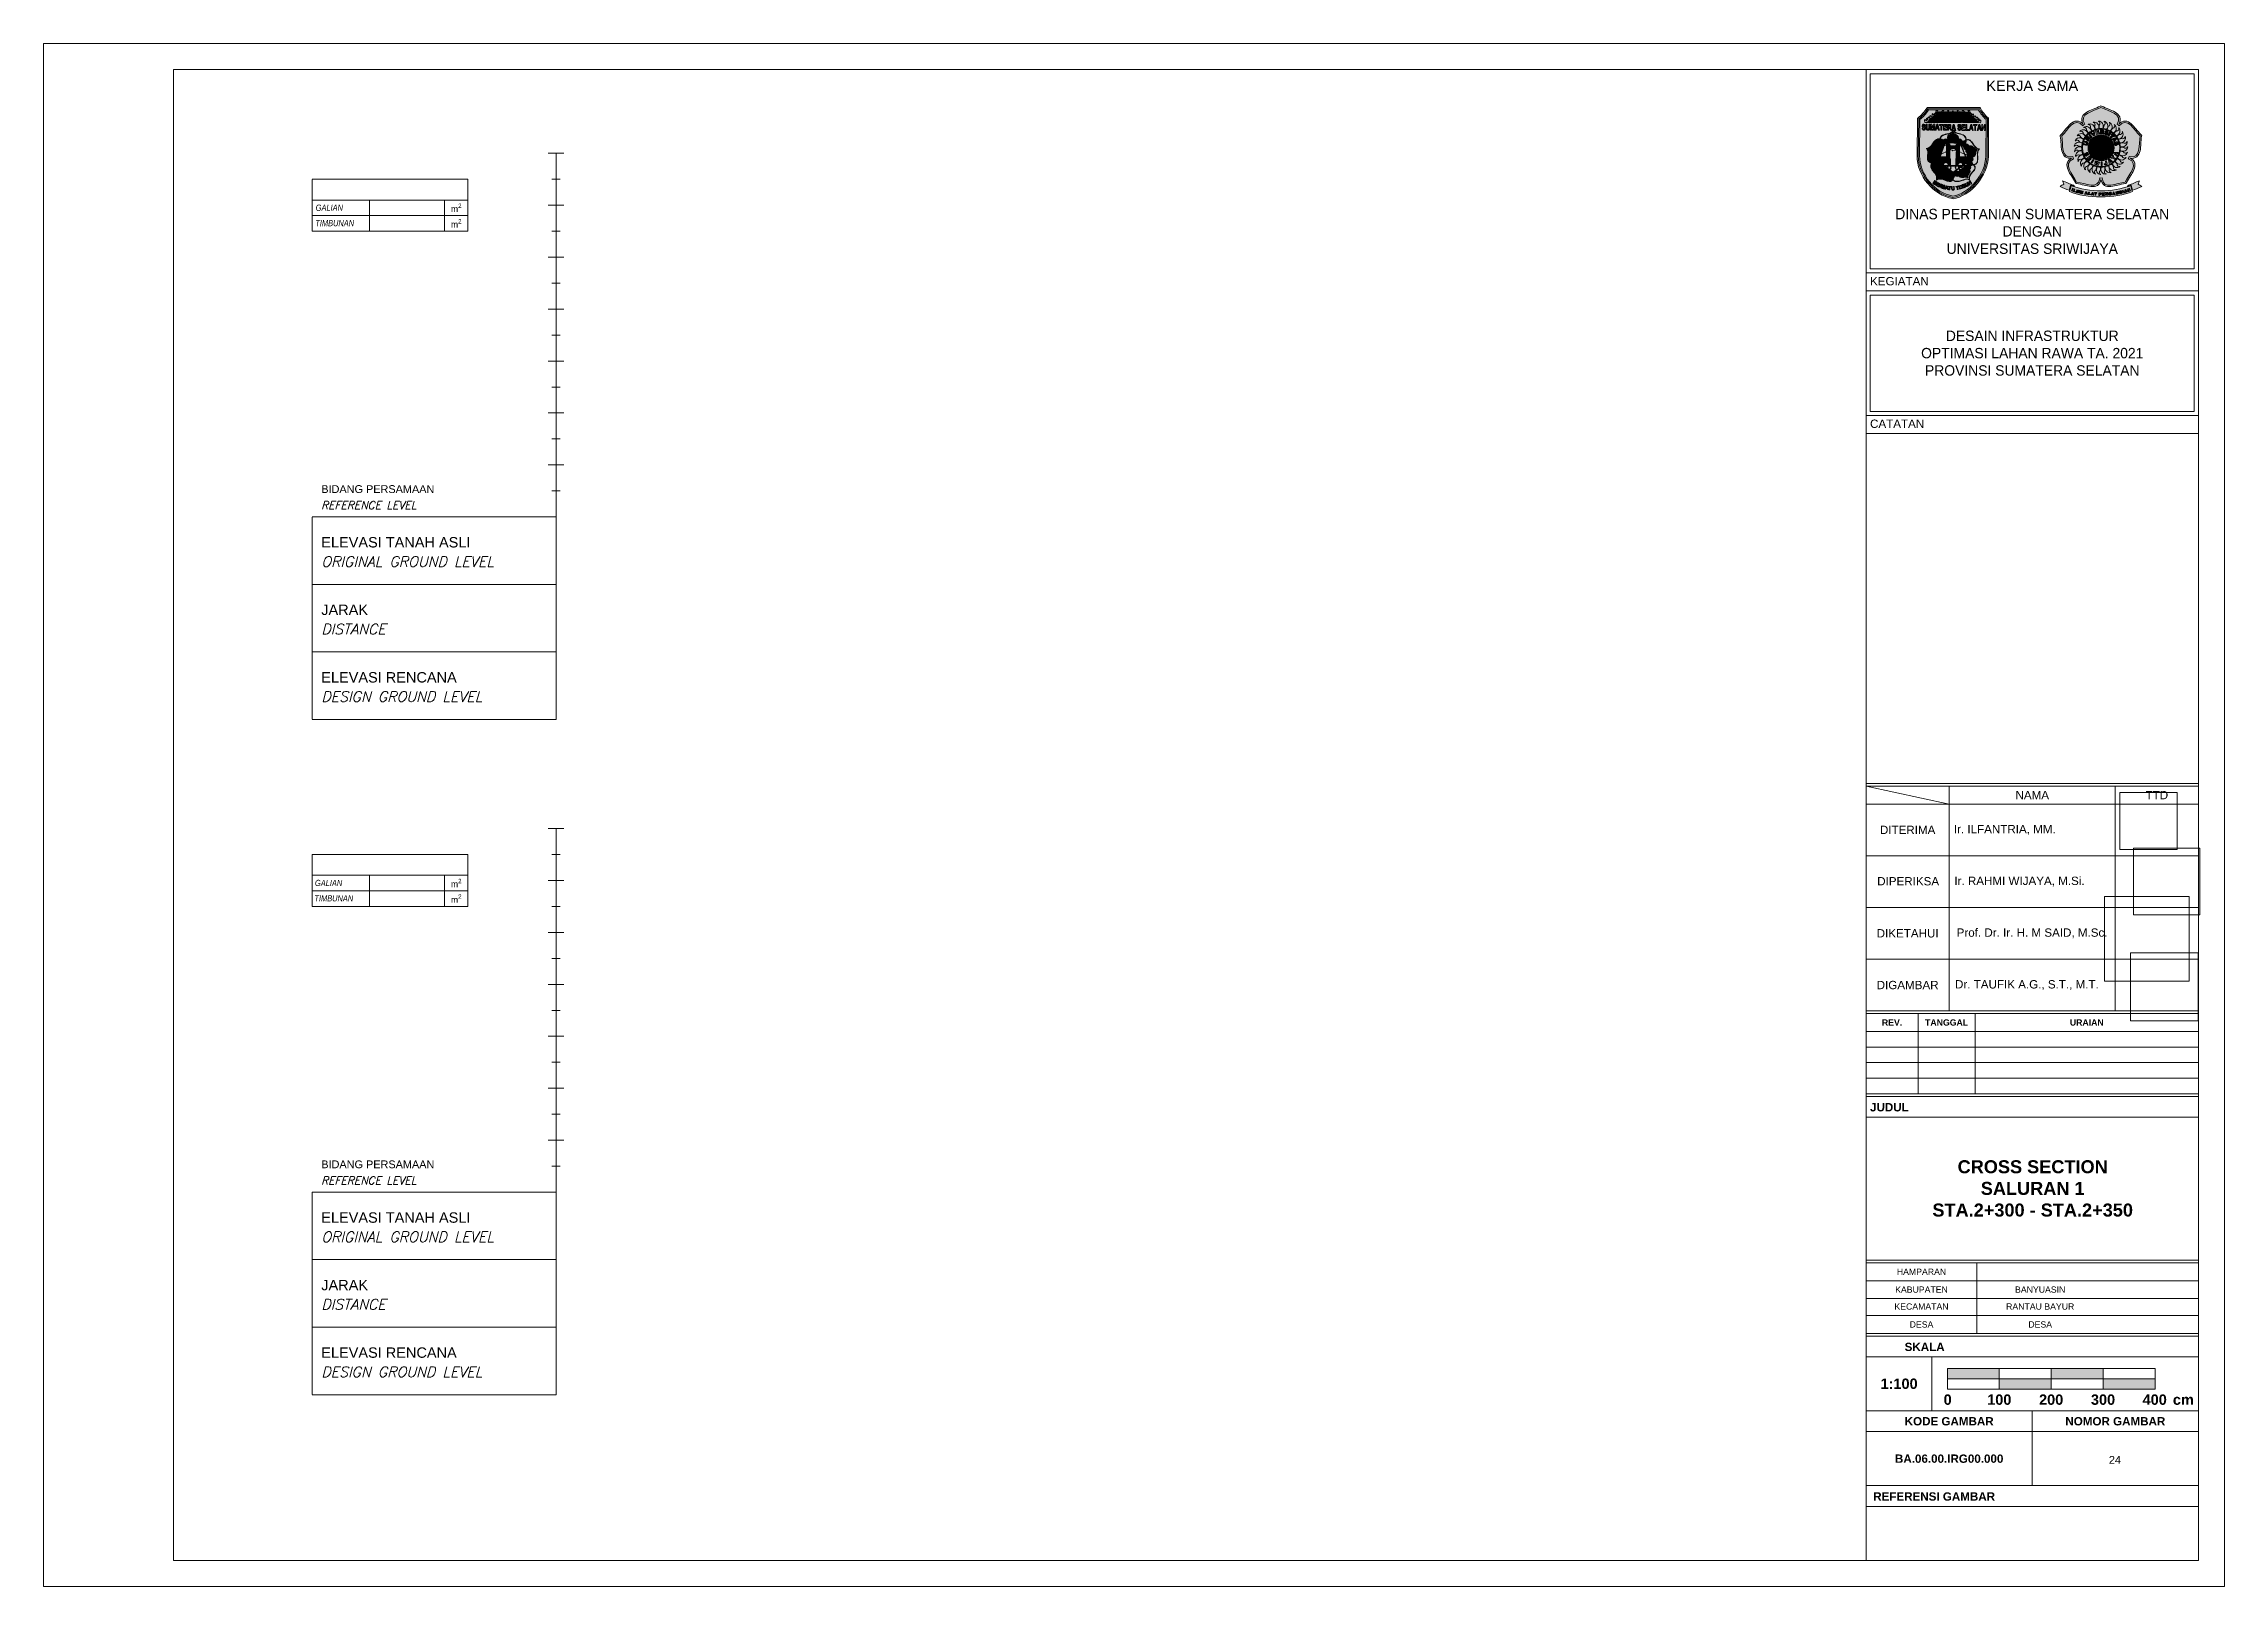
# Paper-space layout 'L24' of a CAD drawing. Header units: metres. Extents: x 0 to 42, y 0 to 29.7.
# The model-space entities are those that its viewports show. They can reach past a viewport. Long polylines and large blocks are cut down to what shows.
import ezdxf

# ---------------------------------------------------------------- set-up
doc = ezdxf.new("R2010")
doc.units = ezdxf.units.M
doc.header["$LTSCALE"] = 0.05
doc.header["$MEASUREMENT"] = 0
doc.header["$PDMODE"] = 1
doc.header["$PDSIZE"] = 1
doc.layers.get('0').update_dxf_attribs({"lineweight": 13})
doc.layers.get('Defpoints').update_dxf_attribs({"color": 193})
for name, color, linetype, lineweight in [('GarisSkalaElevasi', 194, 'Continuous', 15), ('GarisTabel', 7, 'Continuous', 20), ('Layer 1', 7, 'Continuous', 15), ('Layout', 7, 'Continuous', 15), ('Logo', 7, 'Continuous', 15), ('Text', 1, 'Continuous', 13), ('TextElevasiDistance', 1, 'Continuous', 13), ('TextEnglish', 5, 'Continuous', 13)]:
    doc.layers.add(name, color=color, linetype=linetype, lineweight=lineweight)
doc.layers.add('ttd', color=7, linetype='Continuous', lineweight=13, true_color=0xffffff)
doc.styles.add('Isian Kop', font='ARLRDBD.TTF', dxfattribs={"height": 3})
doc.styles.add('ITALICT', font='italict.shx')
doc.styles.add('MtXpl_Arial_Narrow', font='ARIALNI.TTF')
doc.styles.get("Standard").update_dxf_attribs({"font": 'arial.ttf', "height": 0.2})
picture_1 = doc.add_image_def('image1.png', size_in_pixel=(1280, 1280))
picture_2 = doc.add_image_def('image2.png', size_in_pixel=(1280, 1280))
picture_3 = doc.add_image_def('image3.png', size_in_pixel=(433, 433))
picture_4 = doc.add_image_def('image4.png', size_in_pixel=(433, 433))

# ---------------------------------------------------------------- blocks, each defined once
blk = doc.blocks.new('*U238')
at = {"layer": 'Layout'}
blk.add_lwpolyline([(-1.6, 0.52), (1.6, 0.52), (1.6, -0.52), (-1.6, -0.52)], close=True, dxfattribs=at)
blk = doc.blocks.new('*U239')
at = {"color": 0, "linetype": 'ByBlock', "lineweight": -2, "transparency": 16777216}
blk.add_blockref('*U238', (150, -100), dxfattribs=at)
blk = doc.blocks.new('*U236')
at = {"layer": 'Layout'}
blk.add_lwpolyline([(-1.6, 0.52), (1.6, 0.52), (1.6, -0.52), (-1.6, -0.52)], close=True, dxfattribs=at)
blk = doc.blocks.new('*U237')
at = {"color": 0, "linetype": 'ByBlock', "lineweight": -2, "transparency": 16777216}
blk.add_blockref('*U236', (150, -50), dxfattribs=at)
blk = doc.blocks.new('Numb')
for name, p in [('*U239', (-373.9, 283.919)), ('*U237', (-373.9, 233.919))]:
    blk.add_blockref(name, p)
at = {"layer": 'Layout', "lineweight": 100, "attachment_point": 2}
for s, insert, char_height in [('{\\fArial Rounded MT Bold|b0|i0|c0|p34;CROSS SECTION\\PSALURAN 1\\PSTA.2+300 - STA.2+350}', (-225.492, 189.662), 0.25), ('24', (-223.908, 183.969), 0.15)]:
    blk.add_mtext(s, dxfattribs=dict(at, insert=insert, char_height=char_height))
blk = doc.blocks.new('SS')
at = {"lineweight": 0, "true_color": 0xffffff}
h = blk.add_hatch(color=7, dxfattribs=at)
h.dxf.hatch_style = 1
edge = h.paths.add_edge_path()
edge.add_spline(control_points=[(424.9, 438.7), (425, 438.3), (425.4, 438), (425.9, 438), (425.9, 438), (427.7, 438), (427.7, 438), (427.9, 438.3), (427.8, 438.6), (427.6, 439), (428.9, 438.9), (428.5, 438), (429, 438), (429, 438), (430.9, 438), (430.9, 438), (431.3, 438.4), (431, 438.6), (430.8, 438.9), (432.5, 438.8), (431.1, 437.8), (434.9, 438), (435.3, 438.5), (435.1, 438.8), (434.6, 439), (435.5, 439.1), (436.1, 438.9), (435.9, 437.8), (435.9, 437.8), (437.6, 436.1), (437.6, 436.1), (438.2, 436.1), (438.1, 436.6), (438, 436.9), (439, 436.4), (438.1, 435.6), (438.8, 434.9), (439.6, 434.9), (439.4, 435.4), (439.4, 435.6), (440.4, 435.3), (439.4, 434.5), (440.1, 433.9), (440.8, 433.9), (440.8, 434.3), (440.6, 434.7), (441.7, 434.1), (440.7, 433.5), (441.3, 432.7), (441.7, 433), (441.8, 433.3), (441.7, 433.7), (442.4, 433.6), (442.4, 433), (441.9, 432.1), (442.5, 431.9), (442.7, 432.2), (442.8, 432.9), (443.9, 432.2), (443, 431.6), (443, 431), (443, 431), (424.9, 431), (424.9, 431), (424.9, 431), (424.9, 438.7), (424.9, 438.7), (424.9, 438.7), (424.9, 438.7), (424.9, 438.7)], knot_values=[0, 0, 0, 0, 1, 1, 1, 2, 2, 2, 3, 3, 3, 4, 4, 4, 5, 5, 5, 6, 6, 6, 7, 7, 7, 8, 8, 8, 9, 9, 9, 10, 10, 10, 11, 11, 11, 12, 12, 12, 13, 13, 13, 14, 14, 14, 15, 15, 15, 16, 16, 16, 17, 17, 17, 18, 18, 18, 19, 19, 19, 20, 20, 20, 21, 21, 21, 22, 22, 22, 23, 23, 23, 23], degree=3, periodic=0)
edge = h.paths.add_edge_path()
edge.add_spline(control_points=[(424.9, 438.7), (424.8, 438.3), (424.4, 438), (423.9, 438), (423.9, 438), (422, 438), (422, 438), (421.8, 438.3), (421.9, 438.6), (422.2, 439), (420.8, 438.9), (421.3, 438), (420.8, 438), (420.8, 438), (418.8, 438), (418.8, 438), (418.4, 438.4), (418.7, 438.6), (418.9, 438.9), (417.1, 438.8), (418.6, 437.8), (414.7, 438), (414.3, 438.5), (414.5, 438.8), (415, 439), (414.1, 439.1), (413.5, 438.9), (413.7, 437.8), (413.7, 437.8), (412, 436.1), (412, 436.1), (411.3, 436.1), (411.5, 436.6), (411.6, 436.9), (410.6, 436.4), (411.5, 435.6), (410.8, 434.9), (410, 434.9), (410.2, 435.4), (410.2, 435.6), (409.1, 435.3), (410.2, 434.5), (409.4, 433.9), (408.7, 433.9), (408.8, 434.3), (408.9, 434.7), (407.8, 434.1), (408.8, 433.5), (408.2, 432.7), (407.8, 433), (407.7, 433.3), (407.8, 433.7), (407.1, 433.6), (407.1, 432.9), (407.6, 432), (407, 431.9), (406.8, 432.2), (406.7, 432.9), (405.6, 432.2), (406.5, 431.6), (406.5, 431), (406.5, 431), (424.9, 431), (424.9, 431), (424.9, 431), (424.9, 438.7), (424.9, 438.7), (424.9, 438.7), (424.9, 438.7), (424.9, 438.7)], knot_values=[0, 0, 0, 0, 1, 1, 1, 2, 2, 2, 3, 3, 3, 4, 4, 4, 5, 5, 5, 6, 6, 6, 7, 7, 7, 8, 8, 8, 9, 9, 9, 10, 10, 10, 11, 11, 11, 12, 12, 12, 13, 13, 13, 14, 14, 14, 15, 15, 15, 16, 16, 16, 17, 17, 17, 18, 18, 18, 19, 19, 19, 20, 20, 20, 21, 21, 21, 22, 22, 22, 23, 23, 23, 23], degree=3, periodic=0)
h = blk.add_hatch(color=7, dxfattribs=at)
h.dxf.hatch_style = 1
edge = h.paths.add_edge_path()
edge.add_spline(control_points=[(404.6, 427.2), (404.6, 427.2), (405.1, 427.3), (405.1, 427.3), (405.1, 427), (405.2, 426.8), (405.3, 426.7), (405.4, 426.6), (405.6, 426.5), (405.7, 426.5), (405.9, 426.5), (406, 426.6), (406.1, 426.7), (406.2, 426.8), (406.3, 426.9), (406.3, 427), (406.3, 427.1), (406.3, 427.2), (406.2, 427.3), (406.2, 427.3), (406.1, 427.4), (406, 427.4), (406, 427.5), (405.8, 427.5), (405.6, 427.6), (405.3, 427.7), (405, 427.8), (404.9, 428), (404.7, 428.2), (404.7, 428.5), (404.7, 428.8), (404.7, 429), (404.7, 429.1), (404.8, 429.3), (404.9, 429.5), (405, 429.6), (405.1, 429.7), (405.3, 429.8), (405.5, 429.8), (405.7, 429.8), (406, 429.8), (406.3, 429.7), (406.5, 429.5), (406.7, 429.3), (406.8, 429), (406.8, 428.7), (406.8, 428.7), (406.2, 428.6), (406.2, 428.6), (406.2, 428.8), (406.1, 429), (406, 429.1), (406, 429.2), (405.8, 429.2), (405.7, 429.2), (405.5, 429.2), (405.4, 429.1), (405.3, 429.1), (405.2, 429), (405.2, 428.9), (405.2, 428.8), (405.2, 428.7), (405.2, 428.6), (405.3, 428.6), (405.4, 428.5), (405.5, 428.4), (405.8, 428.3), (406.1, 428.2), (406.3, 428.1), (406.4, 428), (406.6, 428), (406.7, 427.8), (406.7, 427.7), (406.8, 427.5), (406.8, 427.3), (406.8, 427), (406.8, 426.8), (406.8, 426.6), (406.7, 426.4), (406.6, 426.2), (406.5, 426.1), (406.3, 426), (406.2, 425.9), (406, 425.9), (405.7, 425.9), (405.4, 425.9), (405.1, 426), (404.9, 426.2), (404.7, 426.4), (404.6, 426.7), (404.6, 427.2), (404.6, 427.2), (404.6, 427.2), (404.6, 427.2)], knot_values=[0, 0, 0, 0, 1, 1, 1, 2, 2, 2, 3, 3, 3, 4, 4, 4, 5, 5, 5, 6, 6, 6, 7, 7, 7, 8, 8, 8, 9, 9, 9, 10, 10, 10, 11, 11, 11, 12, 12, 12, 13, 13, 13, 14, 14, 14, 15, 15, 15, 16, 16, 16, 17, 17, 17, 18, 18, 18, 19, 19, 19, 20, 20, 20, 21, 21, 21, 22, 22, 22, 23, 23, 23, 24, 24, 24, 25, 25, 25, 26, 26, 26, 27, 27, 27, 28, 28, 28, 29, 29, 29, 30, 30, 30, 31, 31, 31, 31], degree=3, periodic=0)
edge = h.paths.add_edge_path()
edge.add_spline(control_points=[(407.3, 429.8), (407.3, 429.8), (407.9, 429.8), (407.9, 429.8), (407.9, 429.8), (407.9, 427.7), (407.9, 427.7), (407.9, 427.4), (407.9, 427.1), (407.9, 427), (408, 426.9), (408, 426.8), (408.1, 426.7), (408.2, 426.6), (408.3, 426.5), (408.5, 426.5), (408.6, 426.5), (408.8, 426.6), (408.8, 426.7), (408.9, 426.8), (409, 426.9), (409, 427), (409, 427.1), (409, 427.3), (409, 427.6), (409, 427.6), (409, 429.8), (409, 429.8), (409, 429.8), (409.6, 429.8), (409.6, 429.8), (409.6, 429.8), (409.6, 427.8), (409.6, 427.8), (409.6, 427.3), (409.6, 427), (409.5, 426.8), (409.5, 426.6), (409.4, 426.4), (409.4, 426.3), (409.3, 426.2), (409.2, 426.1), (409, 426), (408.9, 425.9), (408.7, 425.9), (408.5, 425.9), (408.2, 425.9), (408, 425.9), (407.9, 426), (407.7, 426.1), (407.6, 426.2), (407.6, 426.3), (407.5, 426.5), (407.4, 426.6), (407.4, 426.7), (407.4, 427), (407.3, 427.3), (407.3, 427.7), (407.3, 427.7), (407.3, 429.8), (407.3, 429.8), (407.3, 429.8), (407.3, 429.8), (407.3, 429.8)], knot_values=[0, 0, 0, 0, 1, 1, 1, 2, 2, 2, 3, 3, 3, 4, 4, 4, 5, 5, 5, 6, 6, 6, 7, 7, 7, 8, 8, 8, 9, 9, 9, 10, 10, 10, 11, 11, 11, 12, 12, 12, 13, 13, 13, 14, 14, 14, 15, 15, 15, 16, 16, 16, 17, 17, 17, 18, 18, 18, 19, 19, 19, 20, 20, 20, 21, 21, 21, 21], degree=3, periodic=0)
h.paths.add_polyline_path([(410.2, 425.9), (410.2, 429.8), (411, 429.8), (411.5, 427.2), (412, 429.8), (412.9, 429.8), (412.9, 425.9), (412.4, 425.9), (412.4, 429), (411.8, 425.9), (411.3, 425.9), (410.7, 429), (410.7, 425.9)])
h.paths.add_polyline_path([(416.9, 425.9), (416.9, 429.1), (416.1, 429.1), (416.1, 429.8), (418.3, 429.8), (418.3, 429.1), (417.5, 429.1), (417.5, 425.9)])
h.paths.add_polyline_path([(418.7, 425.9), (418.7, 429.8), (420.8, 429.8), (420.8, 429.1), (419.3, 429.1), (419.3, 428.3), (420.7, 428.3), (420.7, 427.6), (419.3, 427.6), (419.3, 426.6), (420.9, 426.6), (420.9, 425.9)])
edge = h.paths.add_edge_path()
edge.add_spline(control_points=[(428, 427.2), (428, 427.2), (428.5, 427.3), (428.5, 427.3), (428.6, 427), (428.6, 426.8), (428.7, 426.7), (428.8, 426.6), (429, 426.5), (429.1, 426.5), (429.3, 426.5), (429.5, 426.6), (429.6, 426.7), (429.6, 426.8), (429.7, 426.9), (429.7, 427), (429.7, 427.1), (429.7, 427.2), (429.6, 427.3), (429.6, 427.3), (429.5, 427.4), (429.4, 427.4), (429.4, 427.5), (429.2, 427.5), (429, 427.6), (428.7, 427.7), (428.5, 427.8), (428.3, 428), (428.2, 428.2), (428.1, 428.5), (428.1, 428.8), (428.1, 429), (428.1, 429.1), (428.2, 429.3), (428.3, 429.5), (428.4, 429.6), (428.6, 429.7), (428.7, 429.8), (428.9, 429.8), (429.1, 429.8), (429.5, 429.8), (429.7, 429.7), (429.9, 429.5), (430.1, 429.3), (430.2, 429), (430.2, 428.7), (430.2, 428.7), (429.6, 428.6), (429.6, 428.6), (429.6, 428.8), (429.5, 429), (429.5, 429.1), (429.4, 429.2), (429.3, 429.2), (429.1, 429.2), (428.9, 429.2), (428.8, 429.1), (428.7, 429.1), (428.7, 429), (428.6, 428.9), (428.6, 428.8), (428.6, 428.7), (428.7, 428.6), (428.7, 428.6), (428.8, 428.5), (429, 428.4), (429.2, 428.3), (429.5, 428.2), (429.7, 428.1), (429.8, 428), (430, 428), (430.1, 427.8), (430.2, 427.7), (430.2, 427.5), (430.3, 427.3), (430.3, 427), (430.3, 426.8), (430.2, 426.6), (430.1, 426.4), (430, 426.2), (429.9, 426.1), (429.8, 426), (429.6, 425.9), (429.4, 425.9), (429.1, 425.9), (428.8, 425.9), (428.5, 426), (428.3, 426.2), (428.1, 426.4), (428, 426.7), (428, 427.2), (428, 427.2), (428, 427.2), (428, 427.2)], knot_values=[0, 0, 0, 0, 1, 1, 1, 2, 2, 2, 3, 3, 3, 4, 4, 4, 5, 5, 5, 6, 6, 6, 7, 7, 7, 8, 8, 8, 9, 9, 9, 10, 10, 10, 11, 11, 11, 12, 12, 12, 13, 13, 13, 14, 14, 14, 15, 15, 15, 16, 16, 16, 17, 17, 17, 18, 18, 18, 19, 19, 19, 20, 20, 20, 21, 21, 21, 22, 22, 22, 23, 23, 23, 24, 24, 24, 25, 25, 25, 26, 26, 26, 27, 27, 27, 28, 28, 28, 29, 29, 29, 30, 30, 30, 31, 31, 31, 31], degree=3, periodic=0)
h.paths.add_polyline_path([(430.8, 425.9), (430.8, 429.8), (432.8, 429.8), (432.8, 429.1), (431.3, 429.1), (431.3, 428.3), (432.7, 428.3), (432.7, 427.6), (431.3, 427.6), (431.3, 426.6), (432.9, 426.6), (432.9, 425.9)])
h.paths.add_polyline_path([(433.4, 425.9), (433.4, 429.7), (434, 429.7), (434, 426.6), (435.4, 426.6), (435.4, 425.9)])
h.paths.add_polyline_path([(439.3, 425.9), (439.3, 429.1), (438.4, 429.1), (438.4, 429.8), (440.7, 429.8), (440.7, 429.1), (439.8, 429.1), (439.8, 425.9)])
h.paths.add_polyline_path([(443.9, 425.9), (443.9, 429.8), (444.4, 429.8), (445.6, 427.2), (445.6, 429.8), (446.1, 429.8), (446.1, 425.9), (445.6, 425.9), (444.4, 428.5), (444.4, 425.9)])
h = blk.add_hatch(color=7, dxfattribs=at)
h.dxf.hatch_style = 1
h.paths.add_polyline_path([(415.1, 426.8), (415.4, 425.9), (416, 425.9), (414.9, 429.8), (414.3, 429.8), (413.2, 425.9), (413.8, 425.9), (414, 426.8)])
h.paths.add_polyline_path([(415, 427.5), (414.2, 427.5), (414.6, 428.9)], flags=16)
h = blk.add_hatch(color=7, dxfattribs=at)
h.dxf.hatch_style = 1
edge = h.paths.add_edge_path()
edge.add_spline(control_points=[(425.1, 419.3), (431.4, 419.3), (436.5, 414.2), (436.5, 407.9), (436.5, 401.7), (431.4, 396.6), (425.1, 396.6), (418.8, 396.6), (413.6, 401.7), (413.6, 407.9), (413.6, 414.2), (418.8, 419.3), (425.1, 419.3), (425.1, 419.3), (425.1, 419.3), (425.1, 419.3)], knot_values=[0, 0, 0, 0, 1, 1, 1, 2, 2, 2, 3, 3, 3, 4, 4, 4, 5, 5, 5, 5], degree=3, periodic=0)
h = blk.add_hatch(color=7, dxfattribs=at)
h.dxf.hatch_style = 1
h.paths.add_polyline_path([(420.8, 416.8), (422.8, 416.8), (422.8, 407.2), (420.8, 407.2)])
h = blk.add_hatch(color=7, dxfattribs=at)
h.dxf.hatch_style = 1
edge = h.paths.add_edge_path()
edge.add_spline(control_points=[(423.5, 429.3), (423.4, 429.5), (423.3, 429.6), (423.2, 429.7), (423.2, 429.7), (423.2, 429.7), (423.2, 429.7)], knot_values=[0, 0, 0, 0, 1, 1, 1, 1.095649, 1.095649, 1.095649, 1.095649], degree=3, periodic=0)
edge.add_spline(control_points=[(423.2, 429.7), (423, 429.7), (422.8, 429.8), (422.5, 429.8)], knot_values=[17.095649, 17.095649, 17.095649, 17.095649, 18.001237, 18.001237, 18.001237, 18.001237], degree=3, periodic=0)
edge.add_spline(control_points=[(422.5, 429.8), (422.5, 429.8), (421.3, 429.8), (421.3, 429.8), (421.3, 429.8), (421.3, 428.8), (421.3, 427.9)], knot_values=[15.595649, 15.595649, 15.595649, 15.595649, 16.595649, 16.595649, 16.595649, 17.095649, 17.095649, 17.095649, 17.095649], degree=3, periodic=0)
edge.add_spline(control_points=[(421.3, 427.9), (421.3, 426.9), (421.3, 425.9), (421.3, 425.9), (421.3, 425.9), (421.5, 425.9), (421.6, 425.9)], knot_values=[14.595649, 14.595649, 14.595649, 14.595649, 15.095649, 15.095649, 15.095649, 15.595649, 15.595649, 15.595649, 15.595649], degree=3, periodic=0)
edge.add_spline(control_points=[(421.6, 425.9), (421.8, 425.9), (421.9, 425.9), (421.9, 425.9), (421.9, 425.9), (421.9, 426.3), (421.9, 426.7)], knot_values=[13.595649, 13.595649, 13.595649, 13.595649, 14.095649, 14.095649, 14.095649, 14.595649, 14.595649, 14.595649, 14.595649], degree=3, periodic=0)
edge.add_spline(control_points=[(421.9, 426.7), (421.9, 427.1), (421.9, 427.5), (421.9, 427.5), (421.9, 427.5), (421.9, 427.5), (421.9, 427.5)], knot_values=[13.095639, 13.095639, 13.095639, 13.095639, 13.595639, 13.595639, 13.595639, 13.595649, 13.595649, 13.595649, 13.595649], degree=3, periodic=0)
edge.add_spline(control_points=[(421.9, 427.5), (421.9, 427.5), (422, 427.5), (422, 427.5)], knot_values=[12.095659, 12.095659, 12.095659, 12.095659, 13.095639, 13.095639, 13.095639, 13.095639], degree=3, periodic=0)
edge.add_spline(control_points=[(422, 427.5), (422.2, 427.5), (422.3, 427.5), (422.3, 427.5)], knot_values=[11.095649, 11.095649, 11.095649, 11.095649, 12.095649, 12.095649, 12.095649, 12.095649], degree=3, periodic=0)
edge.add_spline(control_points=[(422.3, 427.5), (422.4, 427.5), (422.4, 427.4), (422.5, 427.3)], knot_values=[10.095649, 10.095649, 10.095649, 10.095649, 11.095649, 11.095649, 11.095649, 11.095649], degree=3, periodic=0)
edge.add_spline(control_points=[(422.5, 427.3), (422.5, 427.3), (422.6, 427.1), (422.8, 426.8)], knot_values=[9.095649, 9.095649, 9.095649, 9.095649, 10.095649, 10.095649, 10.095649, 10.095649], degree=3, periodic=0)
edge.add_spline(control_points=[(422.8, 426.8), (422.8, 426.8), (423.2, 425.9), (423.2, 425.9), (423.2, 425.9), (423.4, 425.9), (423.5, 425.9)], knot_values=[7.595649, 7.595649, 7.595649, 7.595649, 8.595649, 8.595649, 8.595649, 9.095649, 9.095649, 9.095649, 9.095649], degree=3, periodic=0)
edge.add_spline(control_points=[(423.5, 425.9), (423.7, 425.9), (423.9, 425.9), (423.9, 425.9), (423.9, 425.9), (423.8, 426.1), (423.7, 426.3)], knot_values=[6.595649, 6.595649, 6.595649, 6.595649, 7.095649, 7.095649, 7.095649, 7.595649, 7.595649, 7.595649, 7.595649], degree=3, periodic=0)
edge.add_spline(control_points=[(423.7, 426.3), (423.6, 426.5), (423.5, 426.7), (423.5, 426.7), (423.4, 427), (423.3, 427.2), (423.2, 427.3)], knot_values=[5.095649, 5.095649, 5.095649, 5.095649, 5.595649, 5.595649, 5.595649, 6.595649, 6.595649, 6.595649, 6.595649], degree=3, periodic=0)
edge.add_spline(control_points=[(423.2, 427.3), (423.1, 427.4), (423, 427.5), (422.9, 427.6)], knot_values=[4.095649, 4.095649, 4.095649, 4.095649, 5.095649, 5.095649, 5.095649, 5.095649], degree=3, periodic=0)
edge.add_spline(control_points=[(422.9, 427.6), (423.2, 427.7), (423.3, 427.8), (423.5, 428)], knot_values=[3.095649, 3.095649, 3.095649, 3.095649, 4.095649, 4.095649, 4.095649, 4.095649], degree=3, periodic=0)
edge.add_spline(control_points=[(423.5, 428), (423.6, 428.2), (423.6, 428.4), (423.6, 428.7)], knot_values=[2.095649, 2.095649, 2.095649, 2.095649, 3.095649, 3.095649, 3.095649, 3.095649], degree=3, periodic=0)
edge.add_spline(control_points=[(423.6, 428.7), (423.6, 428.9), (423.6, 429.1), (423.5, 429.3)], knot_values=[1.095649, 1.095649, 1.095649, 1.095649, 2.095649, 2.095649, 2.095649, 2.095649], degree=3, periodic=0)
edge = h.paths.add_edge_path(flags=16)
edge.add_spline(control_points=[(421.9, 429.1), (421.9, 429.1), (421.9, 429.1), (421.9, 429.1)], knot_values=[6.843763, 6.843763, 6.843763, 6.843763, 6.937511, 6.937511, 6.937511, 6.937511], degree=3, periodic=0)
edge.add_spline(control_points=[(421.9, 429.1), (422, 429.1), (422, 429.1), (422, 429.1)], knot_values=[6.750015, 6.750015, 6.750015, 6.750015, 6.843763, 6.843763, 6.843763, 6.843763], degree=3, periodic=0)
edge.add_spline(control_points=[(422, 429.1), (422, 429.1), (422.1, 429.1), (422.2, 429.1)], knot_values=[6.375023, 6.375023, 6.375023, 6.375023, 6.750015, 6.750015, 6.750015, 6.750015], degree=3, periodic=0)
edge.add_spline(control_points=[(422.2, 429.1), (422.3, 429.1), (422.4, 429.1), (422.4, 429.1), (422.6, 429.1), (422.7, 429.1), (422.8, 429.1)], knot_values=[5, 5, 5, 5, 5.375023, 5.375023, 5.375023, 6.375023, 6.375023, 6.375023, 6.375023], degree=3, periodic=0)
edge.add_spline(control_points=[(422.8, 429.1), (422.9, 429.1), (422.9, 429), (423, 429)], knot_values=[4, 4, 4, 4, 5, 5, 5, 5], degree=3, periodic=0)
edge.add_spline(control_points=[(423, 429), (423, 428.9), (423.1, 428.8), (423.1, 428.6)], knot_values=[3, 3, 3, 3, 4, 4, 4, 4], degree=3, periodic=0)
edge.add_spline(control_points=[(423.1, 428.6), (423.1, 428.5), (423, 428.4), (423, 428.4)], knot_values=[2, 2, 2, 2, 3, 3, 3, 3], degree=3, periodic=0)
edge.add_spline(control_points=[(423, 428.4), (423, 428.3), (422.9, 428.2), (422.8, 428.2)], knot_values=[1, 1, 1, 1, 2, 2, 2, 2], degree=3, periodic=0)
edge.add_spline(control_points=[(422.8, 428.2), (422.8, 428.2), (422.6, 428.1), (422.3, 428.1)], knot_values=[0, 0, 0, 0, 1, 1, 1, 1], degree=3, periodic=0)
edge.add_spline(control_points=[(422.3, 428.1), (422.3, 428.1), (422.3, 428.1), (422.2, 428.1)], knot_values=[8.624977, 8.624977, 8.624977, 8.624977, 9, 9, 9, 9], degree=3, periodic=0)
edge.add_spline(control_points=[(422.2, 428.1), (422.1, 428.1), (422, 428.1), (422, 428.1)], knot_values=[8.249985, 8.249985, 8.249985, 8.249985, 8.624977, 8.624977, 8.624977, 8.624977], degree=3, periodic=0)
edge.add_spline(control_points=[(422, 428.1), (422, 428.1), (421.9, 428.1), (421.9, 428.1)], knot_values=[8.156237, 8.156237, 8.156237, 8.156237, 8.249985, 8.249985, 8.249985, 8.249985], degree=3, periodic=0)
edge.add_spline(control_points=[(421.9, 428.1), (421.9, 428.1), (421.9, 428.1), (421.9, 428.1)], knot_values=[8.062489, 8.062489, 8.062489, 8.062489, 8.156237, 8.156237, 8.156237, 8.156237], degree=3, periodic=0)
edge.add_spline(control_points=[(421.9, 428.1), (421.9, 428.1), (421.9, 428.1), (421.9, 428.1)], knot_values=[8.039052, 8.039052, 8.039052, 8.039052, 8.062489, 8.062489, 8.062489, 8.062489], degree=3, periodic=0)
edge.add_spline(control_points=[(421.9, 428.1), (421.9, 428.1), (421.9, 428.1), (421.9, 428.1)], knot_values=[8.015615, 8.015615, 8.015615, 8.015615, 8.039052, 8.039052, 8.039052, 8.039052], degree=3, periodic=0)
edge.add_spline(control_points=[(421.9, 428.1), (421.9, 428.1), (421.9, 428.1), (421.9, 428.1)], knot_values=[8.009755, 8.009755, 8.009755, 8.009755, 8.015615, 8.015615, 8.015615, 8.015615], degree=3, periodic=0)
edge.add_spline(control_points=[(421.9, 428.1), (421.9, 428.1), (421.9, 428.1), (421.9, 428.1)], knot_values=[8.003896, 8.003896, 8.003896, 8.003896, 8.009755, 8.009755, 8.009755, 8.009755], degree=3, periodic=0)
edge.add_spline(control_points=[(421.9, 428.1), (421.9, 428.1), (421.9, 428.1), (421.9, 428.1)], knot_values=[8.002431, 8.002431, 8.002431, 8.002431, 8.003896, 8.003896, 8.003896, 8.003896], degree=3, periodic=0)
edge.add_spline(control_points=[(421.9, 428.1), (421.9, 428.1), (421.9, 428.1), (421.9, 428.1), (421.9, 428.1), (421.9, 428.1), (421.9, 428.1)], knot_values=[7.999502, 7.999502, 7.999502, 7.999502, 8.001933, 8.001933, 8.001933, 8.002431, 8.002431, 8.002431, 8.002431], degree=3, periodic=0)
edge.add_spline(control_points=[(421.9, 428.1), (421.9, 428.2), (421.9, 428.2), (421.9, 428.2)], knot_values=[7.921867, 7.921867, 7.921867, 7.921867, 7.968741, 7.968741, 7.968741, 7.968741], degree=3, periodic=0)
edge.add_spline(control_points=[(421.9, 428.2), (421.9, 428.2), (421.9, 428.2), (421.9, 428.2)], knot_values=[7.874992, 7.874992, 7.874992, 7.874992, 7.921867, 7.921867, 7.921867, 7.921867], degree=3, periodic=0)
edge.add_spline(control_points=[(421.9, 428.2), (421.9, 428.2), (421.9, 428.3), (421.9, 428.4)], knot_values=[7.687496, 7.687496, 7.687496, 7.687496, 7.874992, 7.874992, 7.874992, 7.874992], degree=3, periodic=0)
edge.add_spline(control_points=[(421.9, 428.4), (421.9, 428.4), (421.9, 428.5), (421.9, 428.6)], knot_values=[7.5, 7.5, 7.5, 7.5, 7.687496, 7.687496, 7.687496, 7.687496], degree=3, periodic=0)
edge.add_spline(control_points=[(421.9, 428.6), (421.9, 428.7), (421.9, 428.8), (421.9, 428.9)], knot_values=[7.312504, 7.312504, 7.312504, 7.312504, 7.5, 7.5, 7.5, 7.5], degree=3, periodic=0)
edge.add_spline(control_points=[(421.9, 428.9), (421.9, 429), (421.9, 429), (421.9, 429.1)], knot_values=[7.125008, 7.125008, 7.125008, 7.125008, 7.312504, 7.312504, 7.312504, 7.312504], degree=3, periodic=0)
edge.add_spline(control_points=[(421.9, 429.1), (421.9, 429.1), (421.9, 429.1), (421.9, 429.1)], knot_values=[7.078133, 7.078133, 7.078133, 7.078133, 7.125007, 7.125007, 7.125007, 7.125007], degree=3, periodic=0)
edge.add_spline(control_points=[(421.9, 429.1), (421.9, 429.1), (421.9, 429.1), (421.9, 429.1)], knot_values=[7.031259, 7.031259, 7.031259, 7.031259, 7.078133, 7.078133, 7.078133, 7.078133], degree=3, periodic=0)
edge.add_spline(control_points=[(421.9, 429.1), (421.9, 429.1), (421.9, 429.1), (421.9, 429.1)], knot_values=[7.019541, 7.019541, 7.019541, 7.019541, 7.031259, 7.031259, 7.031259, 7.031259], degree=3, periodic=0)
edge.add_spline(control_points=[(421.9, 429.1), (421.9, 429.1), (421.9, 429.1), (421.9, 429.1)], knot_values=[7.007822, 7.007822, 7.007822, 7.007822, 7.019541, 7.019541, 7.019541, 7.019541], degree=3, periodic=0)
edge.add_spline(control_points=[(421.9, 429.1), (421.9, 429.1), (421.9, 429.1), (421.9, 429.1)], knot_values=[7.004893, 7.004893, 7.004893, 7.004893, 7.007822, 7.007822, 7.007822, 7.007822], degree=3, periodic=0)
edge.add_spline(control_points=[(421.9, 429.1), (421.9, 429.1), (421.9, 429.1), (421.9, 429.1)], knot_values=[7.001963, 7.001963, 7.001963, 7.001963, 7.004893, 7.004893, 7.004893, 7.004893], degree=3, periodic=0)
edge.add_spline(control_points=[(421.9, 429.1), (421.9, 429.1), (421.9, 429.1), (421.9, 429.1)], knot_values=[7.001231, 7.001231, 7.001231, 7.001231, 7.001963, 7.001963, 7.001963, 7.001963], degree=3, periodic=0)
edge.add_spline(control_points=[(421.9, 429.1), (421.9, 429.1), (421.9, 429.1), (421.9, 429.1), (421.9, 429.1), (421.9, 429.1), (421.9, 429.1)], knot_values=[6.999033, 6.999033, 6.999033, 6.999033, 7.000264, 7.000264, 7.000264, 7.001231, 7.001231, 7.001231, 7.001231], degree=3, periodic=0)
h = blk.add_hatch(color=7, dxfattribs=at)
h.dxf.hatch_style = 1
h.paths.add_polyline_path([(425.6, 429.8), (425, 429.8), (423.9, 425.9), (424.5, 425.9), (424.7, 426.8), (425.9, 426.8), (426.1, 425.9), (426.7, 425.9)])
h.paths.add_polyline_path([(425.7, 427.5), (424.9, 427.5), (425.3, 428.9)], flags=16)
h = blk.add_hatch(color=7, dxfattribs=at)
h.dxf.hatch_style = 1
h.paths.add_polyline_path([(427.2, 416.8), (429.3, 416.8), (429.3, 407.2), (427.2, 407.2)])
h = blk.add_hatch(color=7, dxfattribs=at)
h.dxf.hatch_style = 1
h.paths.add_polyline_path([(437.2, 429.8), (436.6, 429.8), (435.5, 425.9), (436.1, 425.9), (436.3, 426.8), (437.5, 426.8), (437.7, 425.9), (438.3, 425.9)])
h.paths.add_polyline_path([(437.3, 427.5), (436.5, 427.5), (436.9, 428.9)], flags=16)
h = blk.add_hatch(color=7, dxfattribs=at)
h.dxf.hatch_style = 1
h.paths.add_polyline_path([(442.5, 429.8), (441.8, 429.8), (440.8, 425.9), (441.4, 425.9), (441.6, 426.8), (442.7, 426.8), (443, 425.9), (443.6, 425.9)])
h.paths.add_polyline_path([(442.5, 427.5), (441.8, 427.5), (442.1, 428.9)], flags=16)
h = blk.add_hatch(color=7, dxfattribs=at)
h.dxf.hatch_style = 1
h.paths.add_polyline_path([(413.6, 408.4), (422.8, 408.4), (422.8, 407.1), (413.6, 407.1)])
at = {"lineweight": 0, "true_color": 0x1e1816}
h = blk.add_hatch(color=250, dxfattribs=at)
h.dxf.hatch_style = 1
h.paths.add_polyline_path([(414.8, 402.8), (435.3, 402.8), (435.2, 402.5), (414.9, 402.5)])
at = {"lineweight": 0}
h = blk.add_hatch(color=256, dxfattribs=at)
h.dxf.hatch_style = 1
h.paths.add_polyline_path([(417.8, 403.3), (418.7, 403.3), (418.7, 402.8), (417.8, 402.8)])
h.paths.add_polyline_path([(422.1, 403.3), (423.3, 403.3), (423.3, 402.7), (422.1, 402.7)])
h.paths.add_polyline_path([(427.1, 403.4), (428.3, 403.4), (428.3, 402.8), (427.1, 402.8)])
h.paths.add_polyline_path([(431.5, 403.4), (432.5, 403.4), (432.5, 402.8), (431.5, 402.8)])
at = {"lineweight": 0, "true_color": 0xffffff}
h = blk.add_hatch(color=7, dxfattribs=at)
h.dxf.hatch_style = 1
h.paths.add_polyline_path([(427.3, 408.4), (436.6, 408.4), (436.6, 407.1), (427.3, 407.1)])
h = blk.add_hatch(color=7, dxfattribs=at)
h.dxf.hatch_style = 1
edge = h.paths.add_edge_path()
edge.add_spline(control_points=[(414.5, 391.6), (414.5, 391.7), (414.5, 391.8), (414.4, 391.9)], knot_values=[2, 2, 2, 2, 3, 3, 3, 3], degree=3, periodic=0)
edge.add_spline(control_points=[(414.4, 391.9), (414.4, 392), (414.4, 392.1), (414.3, 392.1)], knot_values=[1, 1, 1, 1, 2, 2, 2, 2], degree=3, periodic=0)
edge.add_spline(control_points=[(414.3, 392.1), (414.2, 392.2), (414.1, 392.3), (414, 392.4)], knot_values=[0, 0, 0, 0, 1, 1, 1, 1], degree=3, periodic=0)
edge.add_spline(control_points=[(414, 392.4), (414, 392.4), (413.9, 392.5), (413.7, 392.6)], knot_values=[14.624977, 14.624977, 14.624977, 14.624977, 15, 15, 15, 15], degree=3, periodic=0)
edge.add_spline(control_points=[(413.7, 392.6), (413.6, 392.6), (413.4, 392.8), (413.3, 392.8)], knot_values=[14.249985, 14.249985, 14.249985, 14.249985, 14.624977, 14.624977, 14.624977, 14.624977], degree=3, periodic=0)
edge.add_spline(control_points=[(413.3, 392.8), (413.3, 392.9), (413.3, 392.9), (413.3, 392.9)], knot_values=[14.156237, 14.156237, 14.156237, 14.156237, 14.249985, 14.249985, 14.249985, 14.249985], degree=3, periodic=0)
edge.add_spline(control_points=[(413.3, 392.9), (413.2, 392.9), (413.2, 392.9), (413.2, 392.9)], knot_values=[14.062489, 14.062489, 14.062489, 14.062489, 14.156237, 14.156237, 14.156237, 14.156237], degree=3, periodic=0)
edge.add_spline(control_points=[(413.2, 392.9), (413.2, 392.9), (413.2, 392.9), (413.2, 392.9)], knot_values=[14.039052, 14.039052, 14.039052, 14.039052, 14.062489, 14.062489, 14.062489, 14.062489], degree=3, periodic=0)
edge.add_spline(control_points=[(413.2, 392.9), (413.2, 392.9), (413.2, 392.9), (413.2, 392.9), (413.2, 392.9), (413.2, 392.9), (413.2, 392.9)], knot_values=[13.999502, 13.999502, 13.999502, 13.999502, 14.000468, 14.000468, 14.000468, 14.000967, 14.000967, 14.000967, 14.000967], degree=3, periodic=0)
edge.add_spline(control_points=[(413.2, 392.9), (413.2, 392.9), (413.2, 392.9), (413.2, 392.9)], knot_values=[13.968741, 13.968741, 13.968741, 13.968741, 13.980459, 13.980459, 13.980459, 13.980459], degree=3, periodic=0)
edge.add_spline(control_points=[(413.2, 392.9), (413.2, 392.9), (413.2, 392.9), (413.2, 392.9)], knot_values=[13.921867, 13.921867, 13.921867, 13.921867, 13.968741, 13.968741, 13.968741, 13.968741], degree=3, periodic=0)
edge.add_spline(control_points=[(413.2, 392.9), (413.2, 392.9), (413.2, 392.9), (413.1, 392.8)], knot_values=[13.874992, 13.874992, 13.874992, 13.874992, 13.921867, 13.921867, 13.921867, 13.921867], degree=3, periodic=0)
edge.add_spline(control_points=[(413.1, 392.8), (413.1, 392.8), (413, 392.6), (412.9, 392.5)], knot_values=[13.687496, 13.687496, 13.687496, 13.687496, 13.874992, 13.874992, 13.874992, 13.874992], degree=3, periodic=0)
edge.add_spline(control_points=[(412.9, 392.5), (412.8, 392.3), (412.7, 392.1), (412.5, 392)], knot_values=[13.5, 13.5, 13.5, 13.5, 13.687496, 13.687496, 13.687496, 13.687496], degree=3, periodic=0)
edge.add_spline(control_points=[(412.5, 392), (412.4, 391.8), (412.3, 391.6), (412.2, 391.4)], knot_values=[13.312504, 13.312504, 13.312504, 13.312504, 13.5, 13.5, 13.5, 13.5], degree=3, periodic=0)
edge.add_spline(control_points=[(412.2, 391.4), (412.1, 391.3), (412, 391.2), (411.9, 391.1)], knot_values=[13.125008, 13.125008, 13.125008, 13.125008, 13.312504, 13.312504, 13.312504, 13.312504], degree=3, periodic=0)
edge.add_spline(control_points=[(411.9, 391.1), (411.9, 391.1), (411.9, 391), (411.9, 391)], knot_values=[13.078133, 13.078133, 13.078133, 13.078133, 13.125008, 13.125008, 13.125008, 13.125008], degree=3, periodic=0)
edge.add_spline(control_points=[(411.9, 391), (411.9, 391), (411.9, 391), (411.9, 391)], knot_values=[13.031259, 13.031259, 13.031259, 13.031259, 13.078133, 13.078133, 13.078133, 13.078133], degree=3, periodic=0)
edge.add_spline(control_points=[(411.9, 391), (411.9, 391), (411.9, 391), (411.9, 391)], knot_values=[13.019541, 13.019541, 13.019541, 13.019541, 13.031259, 13.031259, 13.031259, 13.031259], degree=3, periodic=0)
edge.add_spline(control_points=[(411.9, 391), (411.9, 391), (411.9, 391), (411.9, 391), (411.9, 391), (411.9, 391), (411.9, 391)], knot_values=[12.9994, 12.9994, 12.9994, 12.9994, 13.00063, 13.00063, 13.00063, 13.001231, 13.001231, 13.001231, 13.001231], degree=3, periodic=0)
edge.add_spline(control_points=[(411.9, 391), (411.9, 391), (411.9, 391), (411.9, 391)], knot_values=[12.960948, 12.960948, 12.960948, 12.960948, 12.984385, 12.984385, 12.984385, 12.984385], degree=3, periodic=0)
edge.add_spline(control_points=[(411.9, 391), (411.9, 391), (411.9, 391), (411.9, 391)], knot_values=[12.937511, 12.937511, 12.937511, 12.937511, 12.960948, 12.960948, 12.960948, 12.960948], degree=3, periodic=0)
edge.add_spline(control_points=[(411.9, 391), (411.9, 391), (411.9, 391), (411.9, 391)], knot_values=[12.843763, 12.843763, 12.843763, 12.843763, 12.937511, 12.937511, 12.937511, 12.937511], degree=3, periodic=0)
edge.add_spline(control_points=[(411.9, 391), (411.9, 391), (411.9, 390.9), (412, 390.9)], knot_values=[12.750015, 12.750015, 12.750015, 12.750015, 12.843763, 12.843763, 12.843763, 12.843763], degree=3, periodic=0)
edge.add_spline(control_points=[(412, 390.9), (412.1, 390.9), (412.2, 390.8), (412.3, 390.7)], knot_values=[12.375023, 12.375023, 12.375023, 12.375023, 12.750015, 12.750015, 12.750015, 12.750015], degree=3, periodic=0)
edge.add_spline(control_points=[(412.3, 390.7), (412.4, 390.6), (412.5, 390.5), (412.5, 390.5), (412.8, 390.4), (412.9, 390.3), (413, 390.2)], knot_values=[11, 11, 11, 11, 11.375023, 11.375023, 11.375023, 12.375023, 12.375023, 12.375023, 12.375023], degree=3, periodic=0)
edge.add_spline(control_points=[(413, 390.2), (413.1, 390.2), (413.2, 390.1), (413.3, 390.1)], knot_values=[10, 10, 10, 10, 11, 11, 11, 11], degree=3, periodic=0)
edge.add_spline(control_points=[(413.3, 390.1), (413.4, 390.1), (413.5, 390.2), (413.6, 390.2)], knot_values=[9, 9, 9, 9, 10, 10, 10, 10], degree=3, periodic=0)
edge.add_spline(control_points=[(413.6, 390.2), (413.7, 390.3), (413.8, 390.3), (413.9, 390.4)], knot_values=[8, 8, 8, 8, 9, 9, 9, 9], degree=3, periodic=0)
edge.add_spline(control_points=[(413.9, 390.4), (413.9, 390.5), (414, 390.7), (414, 390.8)], knot_values=[7, 7, 7, 7, 8, 8, 8, 8], degree=3, periodic=0)
edge.add_spline(control_points=[(414, 390.8), (414, 390.9), (413.9, 391), (413.8, 391.2)], knot_values=[6, 6, 6, 6, 7, 7, 7, 7], degree=3, periodic=0)
edge.add_spline(control_points=[(413.8, 391.2), (413.9, 391.1), (414, 391.1), (414.1, 391.2)], knot_values=[5, 5, 5, 5, 6, 6, 6, 6], degree=3, periodic=0)
edge.add_spline(control_points=[(414.1, 391.2), (414.2, 391.2), (414.3, 391.3), (414.4, 391.4)], knot_values=[4, 4, 4, 4, 5, 5, 5, 5], degree=3, periodic=0)
edge.add_spline(control_points=[(414.4, 391.4), (414.4, 391.5), (414.5, 391.5), (414.5, 391.6)], knot_values=[3, 3, 3, 3, 4, 4, 4, 4], degree=3, periodic=0)
edge = h.paths.add_edge_path(flags=16)
edge.add_spline(control_points=[(413.9, 391.9), (414, 391.9), (414, 391.8), (414, 391.8)], knot_values=[5, 5, 5, 5, 6, 6, 6, 6], degree=3, periodic=0)
edge.add_spline(control_points=[(414, 391.8), (414, 391.7), (414, 391.6), (414, 391.6)], knot_values=[4, 4, 4, 4, 5, 5, 5, 5], degree=3, periodic=0)
edge.add_spline(control_points=[(414, 391.6), (413.9, 391.5), (413.9, 391.5), (413.8, 391.5)], knot_values=[3, 3, 3, 3, 4, 4, 4, 4], degree=3, periodic=0)
edge.add_spline(control_points=[(413.8, 391.5), (413.7, 391.5), (413.7, 391.5), (413.6, 391.5)], knot_values=[2, 2, 2, 2, 3, 3, 3, 3], degree=3, periodic=0)
edge.add_spline(control_points=[(413.6, 391.5), (413.6, 391.5), (413.5, 391.6), (413.3, 391.7)], knot_values=[1, 1, 1, 1, 2, 2, 2, 2], degree=3, periodic=0)
edge.add_spline(control_points=[(413.3, 391.7), (413.3, 391.7), (413.1, 391.9), (413.1, 391.9)], knot_values=[0.00001, 0.00001, 0.00001, 0.00001, 1, 1, 1, 1], degree=3, periodic=0)
edge.add_spline(control_points=[(413.1, 391.9), (413.1, 391.9), (413.1, 392), (413.2, 392.1)], knot_values=[8.49999, 8.49999, 8.49999, 8.49999, 9, 9, 9, 9], degree=3, periodic=0)
edge.add_spline(control_points=[(413.2, 392.1), (413.3, 392.2), (413.4, 392.3), (413.4, 392.3), (413.4, 392.3), (413.4, 392.3), (413.4, 392.3)], knot_values=[7.998535, 7.998535, 7.998535, 7.998535, 8.498525, 8.498525, 8.498525, 8.49999, 8.49999, 8.49999, 8.49999], degree=3, periodic=0)
edge.add_spline(control_points=[(413.4, 392.3), (413.4, 392.3), (413.4, 392.3), (413.4, 392.3)], knot_values=[7.937501, 7.937501, 7.937501, 7.937501, 7.953126, 7.953126, 7.953126, 7.953126], degree=3, periodic=0)
edge.add_spline(control_points=[(413.4, 392.3), (413.4, 392.3), (413.4, 392.3), (413.4, 392.3)], knot_values=[7.906252, 7.906252, 7.906252, 7.906252, 7.937501, 7.937501, 7.937501, 7.937501], degree=3, periodic=0)
edge.add_spline(control_points=[(413.4, 392.3), (413.4, 392.3), (413.4, 392.3), (413.4, 392.3)], knot_values=[7.875002, 7.875002, 7.875002, 7.875002, 7.906252, 7.906252, 7.906252, 7.906252], degree=3, periodic=0)
edge.add_spline(control_points=[(413.4, 392.3), (413.4, 392.3), (413.4, 392.3), (413.4, 392.3)], knot_values=[7.812504, 7.812504, 7.812504, 7.812504, 7.875002, 7.875002, 7.875002, 7.875002], degree=3, periodic=0)
edge.add_spline(control_points=[(413.4, 392.3), (413.4, 392.3), (413.4, 392.3), (413.4, 392.3)], knot_values=[7.750005, 7.750005, 7.750005, 7.750005, 7.812504, 7.812504, 7.812504, 7.812504], degree=3, periodic=0)
edge.add_spline(control_points=[(413.4, 392.3), (413.4, 392.3), (413.4, 392.3), (413.4, 392.3)], knot_values=[7.625007, 7.625007, 7.625007, 7.625007, 7.750005, 7.750005, 7.750005, 7.750005], degree=3, periodic=0)
edge.add_spline(control_points=[(413.4, 392.3), (413.4, 392.3), (413.5, 392.3), (413.5, 392.2)], knot_values=[7.50001, 7.50001, 7.50001, 7.50001, 7.625007, 7.625007, 7.625007, 7.625007], degree=3, periodic=0)
edge.add_spline(control_points=[(413.5, 392.2), (413.5, 392.2), (413.5, 392.2), (413.6, 392.2)], knot_values=[7.250015, 7.250015, 7.250015, 7.250015, 7.50001, 7.50001, 7.50001, 7.50001], degree=3, periodic=0)
edge.add_spline(control_points=[(413.6, 392.2), (413.6, 392.2), (413.6, 392.2), (413.6, 392.2), (413.8, 392), (413.9, 392), (413.9, 391.9)], knot_values=[6, 6, 6, 6, 6.250015, 6.250015, 6.250015, 7.250015, 7.250015, 7.250015, 7.250015], degree=3, periodic=0)
edge = h.paths.add_edge_path(flags=16)
edge.add_spline(control_points=[(413.1, 391.4), (413.1, 391.4), (413.1, 391.3), (413.1, 391.3), (413.3, 391.2), (413.4, 391.1), (413.5, 391.1)], knot_values=[6, 6, 6, 6, 6.250015, 6.250015, 6.250015, 7.250015, 7.250015, 7.250015, 7.250015], degree=3, periodic=0)
edge.add_spline(control_points=[(413.5, 391.1), (413.5, 391), (413.5, 391), (413.5, 390.9)], knot_values=[5, 5, 5, 5, 6, 6, 6, 6], degree=3, periodic=0)
edge.add_spline(control_points=[(413.5, 390.9), (413.5, 390.8), (413.5, 390.8), (413.5, 390.7)], knot_values=[4, 4, 4, 4, 5, 5, 5, 5], degree=3, periodic=0)
edge.add_spline(control_points=[(413.5, 390.7), (413.4, 390.7), (413.4, 390.6), (413.3, 390.6)], knot_values=[3, 3, 3, 3, 4, 4, 4, 4], degree=3, periodic=0)
edge.add_spline(control_points=[(413.3, 390.6), (413.2, 390.6), (413.2, 390.6), (413.1, 390.6)], knot_values=[2, 2, 2, 2, 3, 3, 3, 3], degree=3, periodic=0)
edge.add_spline(control_points=[(413.1, 390.6), (413.1, 390.6), (413, 390.7), (412.8, 390.8)], knot_values=[1, 1, 1, 1, 2, 2, 2, 2], degree=3, periodic=0)
edge.add_spline(control_points=[(412.8, 390.8), (412.8, 390.8), (412.5, 391.1), (412.5, 391.1), (412.5, 391.1), (412.6, 391.2), (412.7, 391.3)], knot_values=[8.49999, 8.49999, 8.49999, 8.49999, 9.49999, 9.49999, 9.49999, 10, 10, 10, 10], degree=3, periodic=0)
edge.add_spline(control_points=[(412.7, 391.3), (412.7, 391.4), (412.8, 391.6), (412.8, 391.6), (412.8, 391.6), (412.8, 391.6), (412.8, 391.6)], knot_values=[7.999023, 7.999023, 7.999023, 7.999023, 8.499013, 8.499013, 8.499013, 8.49999, 8.49999, 8.49999, 8.49999], degree=3, periodic=0)
edge.add_spline(control_points=[(412.8, 391.6), (412.8, 391.6), (412.8, 391.6), (412.8, 391.6)], knot_values=[7.937501, 7.937501, 7.937501, 7.937501, 7.953126, 7.953126, 7.953126, 7.953126], degree=3, periodic=0)
edge.add_spline(control_points=[(412.8, 391.6), (412.8, 391.6), (412.8, 391.6), (412.8, 391.6)], knot_values=[7.906252, 7.906252, 7.906252, 7.906252, 7.937501, 7.937501, 7.937501, 7.937501], degree=3, periodic=0)
edge.add_spline(control_points=[(412.8, 391.6), (412.8, 391.6), (412.8, 391.6), (412.8, 391.6)], knot_values=[7.875002, 7.875002, 7.875002, 7.875002, 7.906252, 7.906252, 7.906252, 7.906252], degree=3, periodic=0)
edge.add_spline(control_points=[(412.8, 391.6), (412.9, 391.6), (412.9, 391.6), (412.9, 391.5)], knot_values=[7.812504, 7.812504, 7.812504, 7.812504, 7.875002, 7.875002, 7.875002, 7.875002], degree=3, periodic=0)
edge.add_spline(control_points=[(412.9, 391.5), (412.9, 391.5), (412.9, 391.5), (412.9, 391.5)], knot_values=[7.750005, 7.750005, 7.750005, 7.750005, 7.812504, 7.812504, 7.812504, 7.812504], degree=3, periodic=0)
edge.add_spline(control_points=[(412.9, 391.5), (412.9, 391.5), (412.9, 391.5), (412.9, 391.5)], knot_values=[7.625007, 7.625007, 7.625007, 7.625007, 7.750005, 7.750005, 7.750005, 7.750005], degree=3, periodic=0)
edge.add_spline(control_points=[(412.9, 391.5), (412.9, 391.5), (413, 391.5), (413, 391.5)], knot_values=[7.50001, 7.50001, 7.50001, 7.50001, 7.625008, 7.625008, 7.625008, 7.625008], degree=3, periodic=0)
edge.add_spline(control_points=[(413, 391.5), (413, 391.4), (413.1, 391.4), (413.1, 391.4)], knot_values=[7.250015, 7.250015, 7.250015, 7.250015, 7.50001, 7.50001, 7.50001, 7.50001], degree=3, periodic=0)
h = blk.add_hatch(color=7, dxfattribs=at)
h.dxf.hatch_style = 1
h.paths.add_polyline_path([(413.8, 389.7), (415, 391.7), (416.5, 390.9), (416.3, 390.5), (415.2, 391.2), (414.9, 390.7), (416, 390.1), (415.8, 389.8), (414.7, 390.4), (414.4, 389.8), (415.6, 389.2), (415.4, 388.8)])
edge = h.paths.add_edge_path()
edge.add_spline(control_points=[(418, 388.6), (418, 388.6), (418.5, 388.5), (418.5, 388.5), (418.5, 388.3), (418.5, 388.2), (418.5, 388.1), (418.6, 388), (418.7, 388), (418.8, 387.9), (419, 387.9), (419.1, 387.9), (419.2, 387.9), (419.3, 388), (419.3, 388), (419.4, 388.1), (419.4, 388.1), (419.4, 388.2), (419.4, 388.2), (419.3, 388.3), (419.3, 388.3), (419.2, 388.4), (419.2, 388.4), (419.1, 388.5), (418.9, 388.6), (418.7, 388.7), (418.5, 388.8), (418.4, 389), (418.3, 389.1), (418.3, 389.3), (418.4, 389.5), (418.4, 389.6), (418.5, 389.7), (418.6, 389.8), (418.7, 389.8), (418.8, 389.9), (418.9, 389.9), (419, 389.9), (419.2, 389.9), (419.4, 389.9), (419.6, 389.8), (419.8, 389.7), (419.9, 389.5), (420.1, 389.3), (420.1, 389.1), (420, 388.9), (420, 388.9), (419.6, 389), (419.6, 389), (419.6, 389.2), (419.6, 389.3), (419.5, 389.3), (419.5, 389.4), (419.4, 389.5), (419.3, 389.5), (419.1, 389.5), (419, 389.5), (418.9, 389.5), (418.9, 389.5), (418.8, 389.4), (418.8, 389.4), (418.8, 389.3), (418.8, 389.3), (418.8, 389.2), (418.9, 389.2), (419, 389.1), (419.2, 389), (419.4, 388.8), (419.6, 388.7), (419.7, 388.7), (419.7, 388.6), (419.8, 388.5), (419.8, 388.4), (419.9, 388.2), (419.9, 388.1), (419.8, 388), (419.8, 387.8), (419.7, 387.7), (419.6, 387.6), (419.5, 387.5), (419.4, 387.5), (419.2, 387.5), (419.1, 387.5), (418.9, 387.5), (418.7, 387.5), (418.4, 387.6), (418.2, 387.7), (418.1, 387.9), (418, 388.1), (418, 388.3), (418, 388.6), (418, 388.6), (418, 388.6), (418, 388.6)], knot_values=[0, 0, 0, 0, 1, 1, 1, 2, 2, 2, 3, 3, 3, 4, 4, 4, 5, 5, 5, 6, 6, 6, 7, 7, 7, 8, 8, 8, 9, 9, 9, 10, 10, 10, 11, 11, 11, 12, 12, 12, 13, 13, 13, 14, 14, 14, 15, 15, 15, 16, 16, 16, 17, 17, 17, 18, 18, 18, 19, 19, 19, 20, 20, 20, 21, 21, 21, 22, 22, 22, 23, 23, 23, 24, 24, 24, 25, 25, 25, 26, 26, 26, 27, 27, 27, 28, 28, 28, 29, 29, 29, 30, 30, 30, 31, 31, 31, 31], degree=3, periodic=0)
h.paths.add_polyline_path([(422.6, 386.8), (422.8, 388.7), (422.1, 388.8), (422.1, 389.2), (424, 389), (423.9, 388.6), (423.3, 388.7), (423.1, 386.7)])
edge = h.paths.add_edge_path()
edge.add_spline(control_points=[(424.1, 389), (424.1, 389), (424.6, 389), (424.6, 389), (424.6, 389), (424.7, 387.7), (424.7, 387.7), (424.7, 387.5), (424.7, 387.4), (424.7, 387.3), (424.7, 387.3), (424.8, 387.2), (424.9, 387.1), (424.9, 387.1), (425, 387), (425.2, 387.1), (425.3, 387.1), (425.4, 387.1), (425.5, 387.1), (425.5, 387.2), (425.6, 387.3), (425.6, 387.4), (425.6, 387.4), (425.6, 387.6), (425.6, 387.8), (425.6, 387.8), (425.5, 389), (425.5, 389), (425.5, 389), (426, 389.1), (426, 389.1), (426, 389.1), (426, 387.8), (426, 387.8), (426.1, 387.6), (426.1, 387.4), (426, 387.2), (426, 387.1), (426, 387), (425.9, 386.9), (425.8, 386.9), (425.8, 386.8), (425.6, 386.7), (425.5, 386.7), (425.4, 386.7), (425.2, 386.6), (425, 386.6), (424.8, 386.7), (424.7, 386.7), (424.6, 386.7), (424.5, 386.8), (424.4, 386.9), (424.3, 387), (424.3, 387), (424.3, 387.1), (424.2, 387.3), (424.2, 387.5), (424.2, 387.7), (424.2, 387.7), (424.1, 389), (424.1, 389), (424.1, 389), (424.1, 389), (424.1, 389)], knot_values=[0, 0, 0, 0, 1, 1, 1, 2, 2, 2, 3, 3, 3, 4, 4, 4, 5, 5, 5, 6, 6, 6, 7, 7, 7, 8, 8, 8, 9, 9, 9, 10, 10, 10, 11, 11, 11, 12, 12, 12, 13, 13, 13, 14, 14, 14, 15, 15, 15, 16, 16, 16, 17, 17, 17, 18, 18, 18, 19, 19, 19, 20, 20, 20, 21, 21, 21, 21], degree=3, periodic=0)
h.paths.add_polyline_path([(428, 387), (427.7, 388.9), (427, 388.8), (426.9, 389.1), (428.8, 389.5), (428.8, 389.1), (428.2, 389), (428.5, 387)])
h.paths.add_polyline_path([(429.5, 387.2), (428.9, 389.5), (430.5, 390), (430.6, 389.6), (429.4, 389.2), (429.5, 388.7), (430.7, 389), (430.8, 388.7), (429.7, 388.4), (429.8, 387.7), (431.1, 388.1), (431.2, 387.7)])
edge = h.paths.add_edge_path()
edge.add_spline(control_points=[(432.3, 389), (432.3, 389), (432.1, 389.4), (432.1, 389.4), (432.1, 389.4), (433.1, 389.7), (433.1, 389.7), (433.1, 389.7), (433.4, 388.9), (433.4, 388.9), (433.4, 388.8), (433.2, 388.6), (433.1, 388.5), (433, 388.3), (432.8, 388.2), (432.6, 388.2), (432.4, 388.1), (432.2, 388.1), (432, 388.1), (431.8, 388.1), (431.6, 388.2), (431.4, 388.4), (431.3, 388.5), (431.1, 388.7), (431.1, 388.9), (431, 389.1), (430.9, 389.3), (431, 389.6), (431, 389.8), (431.1, 390), (431.2, 390.1), (431.3, 390.3), (431.5, 390.4), (431.7, 390.4), (432, 390.5), (432.2, 390.6), (432.4, 390.5), (432.6, 390.4), (432.8, 390.3), (432.9, 390.1), (432.9, 390.1), (432.5, 389.9), (432.5, 389.9), (432.4, 390), (432.3, 390.1), (432.2, 390.1), (432.1, 390.1), (432, 390.1), (431.9, 390.1), (431.7, 390), (431.5, 389.9), (431.5, 389.7), (431.4, 389.5), (431.4, 389.3), (431.5, 389.1), (431.6, 388.8), (431.7, 388.7), (431.9, 388.6), (432.1, 388.5), (432.2, 388.5), (432.4, 388.5), (432.5, 388.6), (432.6, 388.6), (432.7, 388.7), (432.8, 388.8), (432.8, 388.9), (432.9, 388.9), (432.9, 388.9), (432.8, 389.2), (432.8, 389.2), (432.8, 389.2), (432.3, 389), (432.3, 389), (432.3, 389), (432.3, 389), (432.3, 389)], knot_values=[0, 0, 0, 0, 1, 1, 1, 2, 2, 2, 3, 3, 3, 4, 4, 4, 5, 5, 5, 6, 6, 6, 7, 7, 7, 8, 8, 8, 9, 9, 9, 10, 10, 10, 11, 11, 11, 12, 12, 12, 13, 13, 13, 14, 14, 14, 15, 15, 15, 16, 16, 16, 17, 17, 17, 18, 18, 18, 19, 19, 19, 20, 20, 20, 21, 21, 21, 22, 22, 22, 23, 23, 23, 24, 24, 24, 25, 25, 25, 25], degree=3, periodic=0)
edge = h.paths.add_edge_path()
edge.add_spline(control_points=[(432.8, 390.8), (432.8, 390.8), (433.2, 391), (433.2, 391), (433.2, 391), (433.8, 389.9), (433.8, 389.9), (433.9, 389.7), (434, 389.6), (434, 389.6), (434.1, 389.5), (434.1, 389.5), (434.2, 389.4), (434.3, 389.4), (434.4, 389.5), (434.6, 389.5), (434.7, 389.6), (434.7, 389.7), (434.8, 389.7), (434.8, 389.8), (434.8, 389.9), (434.8, 390), (434.7, 390.1), (434.7, 390.2), (434.6, 390.3), (434.6, 390.3), (433.9, 391.5), (433.9, 391.5), (433.9, 391.5), (434.4, 391.7), (434.4, 391.7), (434.4, 391.7), (435, 390.6), (435, 390.6), (435.1, 390.4), (435.2, 390.2), (435.2, 390.1), (435.3, 390), (435.3, 389.9), (435.3, 389.8), (435.2, 389.7), (435.2, 389.6), (435.1, 389.5), (435, 389.4), (434.9, 389.3), (434.8, 389.2), (434.6, 389.1), (434.4, 389), (434.3, 389), (434.2, 389), (434.1, 389), (434, 389), (433.9, 389.1), (433.8, 389.1), (433.7, 389.2), (433.6, 389.3), (433.5, 389.5), (433.4, 389.7), (433.4, 389.7), (432.8, 390.8), (432.8, 390.8), (432.8, 390.8), (432.8, 390.8), (432.8, 390.8)], knot_values=[0, 0, 0, 0, 1, 1, 1, 2, 2, 2, 3, 3, 3, 4, 4, 4, 5, 5, 5, 6, 6, 6, 7, 7, 7, 8, 8, 8, 9, 9, 9, 10, 10, 10, 11, 11, 11, 12, 12, 12, 13, 13, 13, 14, 14, 14, 15, 15, 15, 16, 16, 16, 17, 17, 17, 18, 18, 18, 19, 19, 19, 20, 20, 20, 21, 21, 21, 21], degree=3, periodic=0)
h.paths.add_polyline_path([(436, 389.9), (434.7, 391.8), (435, 392.1), (435.6, 391.3), (436.3, 391.8), (435.8, 392.6), (436.2, 392.9), (437.5, 390.9), (437.1, 390.7), (436.6, 391.5), (435.8, 391), (436.4, 390.1)])
h = blk.add_hatch(color=7, dxfattribs=at)
h.dxf.hatch_style = 1
edge = h.paths.add_edge_path()
edge.add_spline(control_points=[(418.1, 389.5), (418.2, 389.6), (418.2, 389.7), (418.2, 389.9)], knot_values=[3, 3, 3, 3, 4, 4, 4, 4], degree=3, periodic=0)
edge.add_spline(control_points=[(418.2, 389.9), (418.2, 390), (418.1, 390.1), (418, 390.2)], knot_values=[2, 2, 2, 2, 3, 3, 3, 3], degree=3, periodic=0)
edge.add_spline(control_points=[(418, 390.2), (417.9, 390.3), (417.8, 390.4), (417.6, 390.5)], knot_values=[1, 1, 1, 1, 2, 2, 2, 2], degree=3, periodic=0)
edge.add_spline(control_points=[(417.6, 390.5), (417.6, 390.5), (416.6, 390.8), (416.6, 390.8), (416.6, 390.8), (416.6, 390.7), (416.5, 390.5)], knot_values=[17.749965, 17.749965, 17.749965, 17.749965, 18.749965, 18.749965, 18.749965, 19, 19, 19, 19], degree=3, periodic=0)
edge.add_spline(control_points=[(416.5, 390.5), (416.4, 390.3), (416.3, 390), (416.2, 389.8)], knot_values=[17.49997, 17.49997, 17.49997, 17.49997, 17.749965, 17.749965, 17.749965, 17.749965], degree=3, periodic=0)
edge.add_spline(control_points=[(416.2, 389.8), (416.1, 389.6), (416.1, 389.5), (416, 389.4)], knot_values=[17.374972, 17.374972, 17.374972, 17.374972, 17.49997, 17.49997, 17.49997, 17.49997], degree=3, periodic=0)
edge.add_spline(control_points=[(416, 389.4), (415.9, 389), (415.7, 388.7), (415.7, 388.7), (415.7, 388.7), (415.7, 388.7), (415.7, 388.7)], knot_values=[16.99998, 16.99998, 16.99998, 16.99998, 17.374952, 17.374952, 17.374952, 17.374972, 17.374972, 17.374972, 17.374972], degree=3, periodic=0)
edge.add_spline(control_points=[(415.7, 388.7), (415.7, 388.7), (415.8, 388.6), (415.9, 388.6)], knot_values=[16.49999, 16.49999, 16.49999, 16.49999, 16.999978, 16.999978, 16.999978, 16.999978], degree=3, periodic=0)
edge.add_spline(control_points=[(415.9, 388.6), (416.1, 388.6), (416.2, 388.5), (416.2, 388.5), (416.2, 388.5), (416.2, 388.5), (416.2, 388.5)], knot_values=[15.999268, 15.999268, 15.999268, 15.999268, 16.499258, 16.499258, 16.499258, 16.49999, 16.49999, 16.49999, 16.49999], degree=3, periodic=0)
edge.add_spline(control_points=[(416.2, 388.5), (416.2, 388.5), (416.2, 388.5), (416.2, 388.5)], knot_values=[15.968751, 15.968751, 15.968751, 15.968751, 15.976563, 15.976563, 15.976563, 15.976563], degree=3, periodic=0)
edge.add_spline(control_points=[(416.2, 388.5), (416.2, 388.5), (416.2, 388.5), (416.2, 388.5)], knot_values=[15.953126, 15.953126, 15.953126, 15.953126, 15.968751, 15.968751, 15.968751, 15.968751], degree=3, periodic=0)
edge.add_spline(control_points=[(416.2, 388.5), (416.2, 388.5), (416.2, 388.5), (416.2, 388.5)], knot_values=[15.937501, 15.937501, 15.937501, 15.937501, 15.953126, 15.953126, 15.953126, 15.953126], degree=3, periodic=0)
edge.add_spline(control_points=[(416.2, 388.5), (416.2, 388.5), (416.2, 388.5), (416.2, 388.5)], knot_values=[15.906252, 15.906252, 15.906252, 15.906252, 15.937501, 15.937501, 15.937501, 15.937501], degree=3, periodic=0)
edge.add_spline(control_points=[(416.2, 388.5), (416.2, 388.5), (416.2, 388.5), (416.2, 388.5)], knot_values=[15.875002, 15.875002, 15.875002, 15.875002, 15.906252, 15.906252, 15.906252, 15.906252], degree=3, periodic=0)
edge.add_spline(control_points=[(416.2, 388.5), (416.2, 388.6), (416.2, 388.6), (416.2, 388.6)], knot_values=[15.812504, 15.812504, 15.812504, 15.812504, 15.875002, 15.875002, 15.875002, 15.875002], degree=3, periodic=0)
edge.add_spline(control_points=[(416.2, 388.6), (416.2, 388.6), (416.2, 388.6), (416.2, 388.6)], knot_values=[15.750005, 15.750005, 15.750005, 15.750005, 15.812504, 15.812504, 15.812504, 15.812504], degree=3, periodic=0)
edge.add_spline(control_points=[(416.2, 388.6), (416.2, 388.7), (416.3, 388.7), (416.3, 388.8)], knot_values=[15.625008, 15.625008, 15.625008, 15.625008, 15.750005, 15.750005, 15.750005, 15.750005], degree=3, periodic=0)
edge.add_spline(control_points=[(416.3, 388.8), (416.3, 388.8), (416.3, 388.9), (416.4, 389)], knot_values=[15.50001, 15.50001, 15.50001, 15.50001, 15.625008, 15.625008, 15.625008, 15.625008], degree=3, periodic=0)
edge.add_spline(control_points=[(416.4, 389), (416.4, 389.1), (416.4, 389.2), (416.5, 389.3)], knot_values=[15.250015, 15.250015, 15.250015, 15.250015, 15.50001, 15.50001, 15.50001, 15.50001], degree=3, periodic=0)
edge.add_spline(control_points=[(416.5, 389.3), (416.5, 389.3), (416.5, 389.4), (416.5, 389.4), (416.5, 389.4), (416.5, 389.4), (416.5, 389.4)], knot_values=[14.998067, 14.998067, 14.998067, 14.998067, 15.248082, 15.248082, 15.248082, 15.250015, 15.250015, 15.250015, 15.250015], degree=3, periodic=0)
edge.add_spline(control_points=[(416.5, 389.4), (416.5, 389.4), (416.5, 389.4), (416.5, 389.4)], knot_values=[14.875022, 14.875022, 14.875022, 14.875022, 14.906272, 14.906272, 14.906272, 14.906272], degree=3, periodic=0)
edge.add_spline(control_points=[(416.5, 389.4), (416.5, 389.4), (416.6, 389.4), (416.6, 389.4)], knot_values=[14.812524, 14.812524, 14.812524, 14.812524, 14.875022, 14.875022, 14.875022, 14.875022], degree=3, periodic=0)
edge.add_spline(control_points=[(416.6, 389.4), (416.6, 389.4), (416.6, 389.4), (416.6, 389.4)], knot_values=[14.750025, 14.750025, 14.750025, 14.750025, 14.812524, 14.812524, 14.812524, 14.812524], degree=3, periodic=0)
edge.add_spline(control_points=[(416.6, 389.4), (416.6, 389.4), (416.6, 389.4), (416.6, 389.4)], knot_values=[14.625027, 14.625027, 14.625027, 14.625027, 14.750025, 14.750025, 14.750025, 14.750025], degree=3, periodic=0)
edge.add_spline(control_points=[(416.6, 389.4), (416.6, 389.4), (416.6, 389.4), (416.6, 389.4)], knot_values=[14.50003, 14.50003, 14.50003, 14.50003, 14.625027, 14.625027, 14.625027, 14.625027], degree=3, periodic=0)
edge.add_spline(control_points=[(416.6, 389.4), (416.6, 389.4), (416.6, 389.4), (416.6, 389.4)], knot_values=[14.250035, 14.250035, 14.250035, 14.250035, 14.50003, 14.50003, 14.50003, 14.50003], degree=3, periodic=0)
edge.add_spline(control_points=[(416.6, 389.4), (416.6, 389.4), (416.6, 389.4), (416.6, 389.4), (416.7, 389.3), (416.8, 389.3), (416.8, 389.3)], knot_values=[13, 13, 13, 13, 13.250035, 13.250035, 13.250035, 14.250035, 14.250035, 14.250035, 14.250035], degree=3, periodic=0)
edge.add_spline(control_points=[(416.8, 389.3), (416.9, 389.2), (416.9, 389.2), (416.9, 389.1)], knot_values=[12, 12, 12, 12, 13, 13, 13, 13], degree=3, periodic=0)
edge.add_spline(control_points=[(416.9, 389.1), (417, 389), (417, 388.9), (417, 388.7)], knot_values=[11, 11, 11, 11, 12, 12, 12, 12], degree=3, periodic=0)
edge.add_spline(control_points=[(417, 388.7), (417, 388.7), (417.1, 388.1), (417.1, 388.1), (417.1, 388.1), (417.3, 388), (417.4, 388)], knot_values=[9.5, 9.5, 9.5, 9.5, 10.5, 10.5, 10.5, 11, 11, 11, 11], degree=3, periodic=0)
edge.add_spline(control_points=[(417.4, 388), (417.5, 387.9), (417.7, 387.9), (417.7, 387.9), (417.7, 387.9), (417.6, 388), (417.6, 388.1)], knot_values=[8.5, 8.5, 8.5, 8.5, 9, 9, 9, 9.5, 9.5, 9.5, 9.5], degree=3, periodic=0)
edge.add_spline(control_points=[(417.6, 388.1), (417.6, 388.3), (417.6, 388.4), (417.6, 388.4), (417.5, 388.6), (417.5, 388.8), (417.5, 388.9)], knot_values=[7, 7, 7, 7, 7.5, 7.5, 7.5, 8.5, 8.5, 8.5, 8.5], degree=3, periodic=0)
edge.add_spline(control_points=[(417.5, 388.9), (417.4, 388.9), (417.4, 389), (417.3, 389.1)], knot_values=[6, 6, 6, 6, 7, 7, 7, 7], degree=3, periodic=0)
edge.add_spline(control_points=[(417.3, 389.1), (417.5, 389.1), (417.7, 389.1), (417.8, 389.2)], knot_values=[5, 5, 5, 5, 6, 6, 6, 6], degree=3, periodic=0)
edge.add_spline(control_points=[(417.8, 389.2), (418, 389.2), (418.1, 389.3), (418.1, 389.5)], knot_values=[4, 4, 4, 4, 5, 5, 5, 5], degree=3, periodic=0)
edge = h.paths.add_edge_path(flags=16)
edge.add_spline(control_points=[(417.7, 389.9), (417.7, 389.8), (417.7, 389.7), (417.7, 389.7)], knot_values=[3, 3, 3, 3, 4, 4, 4, 4], degree=3, periodic=0)
edge.add_spline(control_points=[(417.7, 389.7), (417.7, 389.6), (417.6, 389.5), (417.6, 389.5)], knot_values=[2, 2, 2, 2, 3, 3, 3, 3], degree=3, periodic=0)
edge.add_spline(control_points=[(417.6, 389.5), (417.5, 389.5), (417.5, 389.5), (417.4, 389.5)], knot_values=[1, 1, 1, 1, 2, 2, 2, 2], degree=3, periodic=0)
edge.add_spline(control_points=[(417.4, 389.5), (417.4, 389.5), (417.2, 389.5), (417, 389.6)], knot_values=[0, 0, 0, 0, 1, 1, 1, 1], degree=3, periodic=0)
edge.add_spline(control_points=[(417, 389.6), (417, 389.6), (417, 389.6), (416.9, 389.7)], knot_values=[8.624977, 8.624977, 8.624977, 8.624977, 9, 9, 9, 9], degree=3, periodic=0)
edge.add_spline(control_points=[(416.9, 389.7), (416.9, 389.7), (416.8, 389.7), (416.7, 389.7)], knot_values=[8.249985, 8.249985, 8.249985, 8.249985, 8.624977, 8.624977, 8.624977, 8.624977], degree=3, periodic=0)
edge.add_spline(control_points=[(416.7, 389.7), (416.7, 389.7), (416.7, 389.7), (416.7, 389.7)], knot_values=[8.156237, 8.156237, 8.156237, 8.156237, 8.249985, 8.249985, 8.249985, 8.249985], degree=3, periodic=0)
edge.add_spline(control_points=[(416.7, 389.7), (416.7, 389.7), (416.7, 389.7), (416.7, 389.7)], knot_values=[8.062489, 8.062489, 8.062489, 8.062489, 8.156237, 8.156237, 8.156237, 8.156237], degree=3, periodic=0)
edge.add_spline(control_points=[(416.7, 389.7), (416.7, 389.7), (416.7, 389.7), (416.7, 389.7)], knot_values=[8.015615, 8.015615, 8.015615, 8.015615, 8.039052, 8.039052, 8.039052, 8.039052], degree=3, periodic=0)
edge.add_spline(control_points=[(416.7, 389.7), (416.7, 389.7), (416.7, 389.7), (416.7, 389.7)], knot_values=[8.009755, 8.009755, 8.009755, 8.009755, 8.015615, 8.015615, 8.015615, 8.015615], degree=3, periodic=0)
edge.add_spline(control_points=[(416.7, 389.7), (416.7, 389.7), (416.7, 389.7), (416.7, 389.7)], knot_values=[8.003896, 8.003896, 8.003896, 8.003896, 8.009755, 8.009755, 8.009755, 8.009755], degree=3, periodic=0)
edge.add_spline(control_points=[(416.7, 389.7), (416.7, 389.7), (416.7, 389.7), (416.7, 389.7)], knot_values=[8.002431, 8.002431, 8.002431, 8.002431, 8.003896, 8.003896, 8.003896, 8.003896], degree=3, periodic=0)
edge.add_spline(control_points=[(416.7, 389.7), (416.7, 389.7), (416.7, 389.7), (416.7, 389.7), (416.7, 389.7), (416.7, 389.7), (416.7, 389.7)], knot_values=[7.999502, 7.999502, 7.999502, 7.999502, 8.001933, 8.001933, 8.001933, 8.002431, 8.002431, 8.002431, 8.002431], degree=3, periodic=0)
edge.add_spline(control_points=[(416.7, 389.7), (416.7, 389.8), (416.7, 389.8), (416.7, 389.8)], knot_values=[7.921867, 7.921867, 7.921867, 7.921867, 7.968741, 7.968741, 7.968741, 7.968741], degree=3, periodic=0)
edge.add_spline(control_points=[(416.7, 389.8), (416.7, 389.8), (416.7, 389.8), (416.7, 389.8)], knot_values=[7.874992, 7.874992, 7.874992, 7.874992, 7.921867, 7.921867, 7.921867, 7.921867], degree=3, periodic=0)
edge.add_spline(control_points=[(416.7, 389.8), (416.7, 389.8), (416.7, 389.8), (416.7, 389.9)], knot_values=[7.687496, 7.687496, 7.687496, 7.687496, 7.874993, 7.874993, 7.874993, 7.874993], degree=3, periodic=0)
edge.add_spline(control_points=[(416.7, 389.9), (416.8, 389.9), (416.8, 390), (416.8, 390)], knot_values=[7.5, 7.5, 7.5, 7.5, 7.687496, 7.687496, 7.687496, 7.687496], degree=3, periodic=0)
edge.add_spline(control_points=[(416.8, 390), (416.8, 390.1), (416.8, 390.1), (416.9, 390.2)], knot_values=[7.312504, 7.312504, 7.312504, 7.312504, 7.5, 7.5, 7.5, 7.5], degree=3, periodic=0)
edge.add_spline(control_points=[(416.9, 390.2), (416.9, 390.2), (416.9, 390.2), (416.9, 390.3)], knot_values=[7.125008, 7.125008, 7.125008, 7.125008, 7.312504, 7.312504, 7.312504, 7.312504], degree=3, periodic=0)
edge.add_spline(control_points=[(416.9, 390.3), (416.9, 390.3), (416.9, 390.3), (416.9, 390.3)], knot_values=[7.078133, 7.078133, 7.078133, 7.078133, 7.125007, 7.125007, 7.125007, 7.125007], degree=3, periodic=0)
edge.add_spline(control_points=[(416.9, 390.3), (416.9, 390.3), (416.9, 390.3), (416.9, 390.3)], knot_values=[7.031259, 7.031259, 7.031259, 7.031259, 7.078133, 7.078133, 7.078133, 7.078133], degree=3, periodic=0)
edge.add_spline(control_points=[(416.9, 390.3), (416.9, 390.3), (416.9, 390.3), (416.9, 390.3)], knot_values=[7.019541, 7.019541, 7.019541, 7.019541, 7.031259, 7.031259, 7.031259, 7.031259], degree=3, periodic=0)
edge.add_spline(control_points=[(416.9, 390.3), (416.9, 390.3), (416.9, 390.3), (416.9, 390.3)], knot_values=[7.007822, 7.007822, 7.007822, 7.007822, 7.019541, 7.019541, 7.019541, 7.019541], degree=3, periodic=0)
edge.add_spline(control_points=[(416.9, 390.3), (416.9, 390.3), (416.9, 390.3), (416.9, 390.3)], knot_values=[7.004893, 7.004893, 7.004893, 7.004893, 7.007822, 7.007822, 7.007822, 7.007822], degree=3, periodic=0)
edge.add_spline(control_points=[(416.9, 390.3), (416.9, 390.3), (416.9, 390.3), (416.9, 390.3)], knot_values=[7.001963, 7.001963, 7.001963, 7.001963, 7.004893, 7.004893, 7.004893, 7.004893], degree=3, periodic=0)
edge.add_spline(control_points=[(416.9, 390.3), (416.9, 390.3), (416.9, 390.3), (416.9, 390.3)], knot_values=[7.001231, 7.001231, 7.001231, 7.001231, 7.001963, 7.001963, 7.001963, 7.001963], degree=3, periodic=0)
edge.add_spline(control_points=[(416.9, 390.3), (416.9, 390.3), (416.9, 390.3), (416.9, 390.3), (416.9, 390.3), (416.9, 390.3), (416.9, 390.3)], knot_values=[6.999033, 6.999033, 6.999033, 6.999033, 7.000264, 7.000264, 7.000264, 7.001231, 7.001231, 7.001231, 7.001231], degree=3, periodic=0)
edge.add_spline(control_points=[(416.9, 390.3), (416.9, 390.3), (416.9, 390.3), (416.9, 390.3)], knot_values=[6.937511, 6.937511, 6.937511, 6.937511, 6.960948, 6.960948, 6.960948, 6.960948], degree=3, periodic=0)
edge.add_spline(control_points=[(416.9, 390.3), (416.9, 390.3), (416.9, 390.3), (416.9, 390.3)], knot_values=[6.843763, 6.843763, 6.843763, 6.843763, 6.937511, 6.937511, 6.937511, 6.937511], degree=3, periodic=0)
edge.add_spline(control_points=[(416.9, 390.3), (417, 390.3), (417, 390.3), (417, 390.3)], knot_values=[6.750015, 6.750015, 6.750015, 6.750015, 6.843763, 6.843763, 6.843763, 6.843763], degree=3, periodic=0)
edge.add_spline(control_points=[(417, 390.3), (417, 390.3), (417.1, 390.2), (417.2, 390.2)], knot_values=[6.375023, 6.375023, 6.375023, 6.375023, 6.750015, 6.750015, 6.750015, 6.750015], degree=3, periodic=0)
edge.add_spline(control_points=[(417.2, 390.2), (417.2, 390.2), (417.3, 390.2), (417.3, 390.2), (417.4, 390.1), (417.5, 390), (417.6, 390)], knot_values=[5, 5, 5, 5, 5.375023, 5.375023, 5.375023, 6.375023, 6.375023, 6.375023, 6.375023], degree=3, periodic=0)
edge.add_spline(control_points=[(417.6, 390), (417.6, 390), (417.7, 389.9), (417.7, 389.9)], knot_values=[4, 4, 4, 4, 5, 5, 5, 5], degree=3, periodic=0)
h = blk.add_hatch(color=7, dxfattribs=at)
h.dxf.hatch_style = 1
h.paths.add_polyline_path([(421.6, 389.3), (421.1, 389.4), (419.8, 387.2), (420.3, 387.2), (420.6, 387.7), (421.5, 387.5), (421.6, 386.9), (422.1, 386.8)])
h.paths.add_polyline_path([(421.2, 388.8), (421.4, 387.9), (420.8, 388)], flags=16)
at = {"layer": 'Layer 1', "lineweight": 0, "true_color": 0xfff200}
h = blk.add_hatch(color=2, dxfattribs=at)
h.dxf.hatch_style = 2
edge = h.paths.add_edge_path()
edge.add_spline(control_points=[(408.3, 440.8), (408.3, 440.8), (442.2, 441), (442.2, 441), (442.2, 441), (442.6, 441), (442.6, 441), (442.6, 441), (442.9, 440.6), (442.9, 440.6), (443.5, 439.4), (444.3, 438.2), (445.1, 437.2), (445.9, 436.1), (446.9, 435.1), (448, 434.2), (448, 434.2), (448.3, 434), (448.3, 434), (448.3, 434), (448.3, 433.6), (448.3, 433.6), (448.3, 433.6), (448.4, 409.1), (448.4, 409.1), (448.4, 409.1), (448.4, 409.1), (448.4, 409.1), (448.2, 402.5), (445.2, 396), (441.1, 390.9), (436.6, 385.5), (430.7, 381.7), (425.2, 381), (425.2, 381), (424.9, 381), (424.9, 381), (418.4, 382.1), (412.7, 385.9), (408.5, 390.9), (404.1, 396.1), (401.4, 402.7), (401.4, 409.1), (401.4, 409.1), (401.4, 409.1), (401.4, 409.1), (401.4, 409.1), (401.6, 433.3), (401.6, 433.3), (401.6, 433.3), (401.6, 433.7), (401.6, 433.7), (401.6, 433.7), (401.9, 433.9), (401.9, 433.9), (402.9, 434.8), (404, 435.7), (404.9, 436.8), (405.9, 437.9), (406.8, 439.1), (407.6, 440.4), (407.6, 440.4), (407.8, 440.8), (407.8, 440.8), (407.8, 440.8), (408.3, 440.8), (408.3, 440.8), (408.3, 440.8), (408.3, 440.8), (408.3, 440.8)], knot_values=[0, 0, 0, 0, 1, 1, 1, 2, 2, 2, 3, 3, 3, 4, 4, 4, 5, 5, 5, 6, 6, 6, 7, 7, 7, 8, 8, 8, 9, 9, 9, 10, 10, 10, 11, 11, 11, 12, 12, 12, 13, 13, 13, 14, 14, 14, 15, 15, 15, 16, 16, 16, 17, 17, 17, 18, 18, 18, 19, 19, 19, 20, 20, 20, 21, 21, 21, 22, 22, 22, 23, 23, 23, 23], degree=3, periodic=0)
edge = h.paths.add_edge_path()
edge.add_spline(control_points=[(441.7, 439.3), (441.7, 439.3), (408.8, 439.2), (408.8, 439.2), (408, 437.9), (407.1, 436.7), (406.2, 435.7), (405.2, 434.7), (404.2, 433.7), (403.2, 432.9), (403.2, 432.9), (403, 409.1), (403, 409.1), (403.1, 403.1), (405.6, 396.9), (409.7, 391.9), (413.7, 387.3), (419, 383.7), (425.1, 382.7), (430.2, 383.3), (435.6, 386.9), (439.8, 392), (443.7, 396.8), (446.5, 402.9), (446.7, 409.1), (446.7, 409.1), (446.6, 433.2), (446.6, 433.2), (445.6, 434.1), (444.6, 435.1), (443.8, 436.1), (443, 437.2), (442.3, 438.2), (441.7, 439.3), (441.7, 439.3), (441.7, 439.3), (441.7, 439.3)], knot_values=[0, 0, 0, 0, 1, 1, 1, 2, 2, 2, 3, 3, 3, 4, 4, 4, 5, 5, 5, 6, 6, 6, 7, 7, 7, 8, 8, 8, 9, 9, 9, 10, 10, 10, 11, 11, 11, 12, 12, 12, 12], degree=3, periodic=0)
at = {"layer": 'Layer 1', "lineweight": 0, "true_color": 0x00a651}
h = blk.add_hatch(color=114, dxfattribs=at)
edge = h.paths.add_edge_path()
edge.add_spline(control_points=[(408.3, 440), (408.3, 440), (442.2, 440.2), (442.2, 440.2), (443.5, 437.7), (445.2, 435.4), (447.5, 433.6), (447.5, 433.6), (447.5, 409.1), (447.5, 409.1), (447.1, 395.8), (435.4, 383.1), (425.1, 381.8), (412.2, 384.1), (402.3, 396.9), (402.2, 409.1), (402.2, 409.1), (402.4, 433.3), (402.4, 433.3), (404.6, 435.1), (406.7, 437.2), (408.3, 440), (408.3, 440), (408.3, 440), (408.3, 440)], knot_values=[0, 0, 0, 0, 1, 1, 1, 2, 2, 2, 3, 3, 3, 4, 4, 4, 5, 5, 5, 6, 6, 6, 7, 7, 7, 8, 8, 8, 8], degree=3, periodic=0)
at = {"layer": 'Layer 1', "lineweight": 0, "true_color": 0xf6adcd}
for points in [[(408.3, 432.1), (413.1, 432.1), (413.1, 431.4), (408.3, 431.4)], [(409.3, 433.1), (414.3, 433.1), (414.3, 432.4), (409.3, 432.4)], [(410.2, 433.8), (414.9, 433.8), (414.9, 433.3), (410.2, 433.3)], [(410.9, 434.5), (415.6, 434.5), (415.6, 434), (410.9, 434)], [(411.6, 435.2), (416.1, 435.2), (416.1, 434.6), (411.6, 434.6)], [(412.5, 436.1), (416.8, 436.1), (416.8, 435.5), (412.5, 435.5)], [(413.5, 436.9), (417.5, 436.9), (417.5, 436.4), (413.5, 436.4)], [(413.5, 432.1), (418.7, 432.1), (418.7, 431.4), (413.5, 431.4)], [(414.3, 437.7), (418.2, 437.7), (418.2, 437.1), (414.3, 437.1)], [(414.5, 433.1), (419.5, 433.1), (419.5, 432.5), (414.5, 432.5)], [(415.2, 433.8), (420.2, 433.8), (420.2, 433.3), (415.2, 433.3)], [(415.9, 434.5), (420.5, 434.5), (420.5, 434), (415.9, 434)], [(416.6, 435.3), (420.8, 435.3), (420.8, 434.7), (416.6, 434.7)], [(417.2, 436.1), (421.4, 436.1), (421.4, 435.5), (417.2, 435.5)], [(417.7, 436.9), (421.7, 436.9), (421.7, 436.4), (417.7, 436.4)], [(418.4, 437.7), (422.2, 437.7), (422.2, 437.1), (418.4, 437.1)], [(424.7, 432.2), (419.3, 432.2), (419.3, 431.5), (424.7, 431.5)], [(424.8, 433.1), (420, 433.1), (420, 432.4), (424.8, 432.4)], [(424.8, 433.8), (420.5, 433.8), (420.5, 433.3), (424.8, 433.3)], [(424.7, 434.5), (420.7, 434.5), (420.7, 434), (424.7, 434)], [(424.7, 435.2), (421.2, 435.2), (421.2, 434.7), (424.7, 434.7)], [(421.7, 436.1), (427.9, 436.1), (427.9, 435.5), (421.7, 435.5)], [(422, 436.9), (427.6, 436.9), (427.6, 436.4), (422, 436.4)], [(422.6, 437.7), (427.1, 437.7), (427.1, 437.1), (422.6, 437.1)], [(425, 435.2), (428.6, 435.2), (428.6, 434.7), (425, 434.7)], [(425, 434.5), (429, 434.5), (429, 434), (425, 434)], [(425, 433.8), (429.3, 433.8), (429.3, 433.3), (425, 433.3)], [(425, 433.1), (429.7, 433.1), (429.7, 432.4), (425, 432.4)], [(425, 432.2), (430.4, 432.2), (430.4, 431.5), (425, 431.5)], [(431.4, 437.7), (427.6, 437.7), (427.6, 437.1), (431.4, 437.1)], [(432.1, 436.9), (428.1, 436.9), (428.1, 436.4), (432.1, 436.4)], [(432.6, 436.1), (428.4, 436.1), (428.4, 435.5), (432.6, 435.5)], [(433.2, 435.3), (429, 435.3), (429, 434.7), (433.2, 434.7)], [(433.9, 434.5), (429.3, 434.5), (429.3, 434.1), (433.9, 434.1)], [(434.6, 433.8), (429.5, 433.8), (429.5, 433.3), (434.6, 433.3)], [(435.3, 433.1), (430.3, 433.1), (430.3, 432.5), (435.3, 432.5)], [(436.2, 432.2), (431.1, 432.2), (431.1, 431.5), (436.2, 431.5)], [(435.4, 437.7), (431.6, 437.7), (431.6, 437.1), (435.4, 437.1)], [(436.2, 437), (432.3, 437), (432.3, 436.4), (436.2, 436.4)], [(437.2, 436.1), (433, 436.1), (433, 435.5), (437.2, 435.5)], [(438.1, 435.2), (433.6, 435.2), (433.6, 434.7), (438.1, 434.7)], [(438.8, 434.5), (434.2, 434.5), (434.2, 434), (438.8, 434)], [(439.5, 433.8), (434.8, 433.8), (434.8, 433.3), (439.5, 433.3)], [(440.4, 433.1), (435.5, 433.1), (435.5, 432.5), (440.4, 432.5)], [(441.4, 432.1), (436.6, 432.1), (436.6, 431.4), (441.4, 431.4)]]:
    blk.add_hatch(color=231, dxfattribs=at).paths.add_polyline_path(points)
at = {"layer": 'Layer 1', "lineweight": 0, "true_color": 0x231f20}
h = blk.add_hatch(color=250, dxfattribs=at)
h.dxf.hatch_style = 2
edge = h.paths.add_edge_path()
edge.add_spline(control_points=[(407.5, 413.9), (409.7, 414.2), (410.6, 415.5), (411.5, 416.9), (412.2, 418), (412.9, 419.1), (414.2, 419.8), (414.3, 419.9), (414.3, 419.9), (414.4, 419.9), (415, 420.3), (415.9, 420.5), (416.9, 420.3), (417.8, 420.2), (418.9, 419.5), (419.7, 418.1), (419.8, 418), (419.8, 417.9), (419.9, 417.7), (419.9, 417.7), (419.9, 417.7), (419.9, 417.7), (419.9, 417.7), (419.9, 417.6), (419.9, 417.6), (419.9, 417.6), (415, 404.1), (415, 404.1), (415, 404.1), (414.9, 404.1), (414.9, 404.1), (414.9, 404.1), (414.9, 404.1), (414.9, 404.1), (412.9, 403.8), (411.4, 404), (410.4, 404.4), (409.1, 404.9), (408.5, 405.8), (408.3, 406.7), (408.1, 407.6), (408.2, 408.6), (408.3, 409.5), (408.5, 411.1), (408.6, 412.7), (407.5, 413.8), (407.5, 413.8), (407.3, 413.9), (407.3, 413.9), (407.3, 413.9), (407.5, 413.9), (407.5, 413.9), (407.5, 413.9), (407.5, 413.9), (407.5, 413.9)], knot_values=[0, 0, 0, 0, 1, 1, 1, 2, 2, 2, 3, 3, 3, 4, 4, 4, 5, 5, 5, 6, 6, 6, 7, 7, 7, 8, 8, 8, 9, 9, 9, 10, 10, 10, 11, 11, 11, 12, 12, 12, 13, 13, 13, 14, 14, 14, 15, 15, 15, 16, 16, 16, 17, 17, 17, 18, 18, 18, 18], degree=3, periodic=0)
edge = h.paths.add_edge_path()
edge.add_spline(control_points=[(411.7, 416.8), (410.8, 415.4), (409.9, 414.1), (407.8, 413.8), (408.8, 412.6), (408.7, 411), (408.5, 409.5), (408.4, 408.6), (408.4, 407.6), (408.5, 406.8), (408.7, 405.9), (409.2, 405.1), (410.5, 404.6), (411.4, 404.2), (412.8, 404), (414.8, 404.3), (414.8, 404.3), (419.7, 417.7), (419.7, 417.7), (419.6, 417.8), (419.6, 417.9), (419.5, 418), (418.7, 419.4), (417.7, 420), (416.8, 420.1), (415.9, 420.3), (415.1, 420.1), (414.5, 419.8), (414.4, 419.7), (414.4, 419.7), (414.3, 419.7), (413.1, 418.9), (412.4, 417.9), (411.7, 416.8), (411.7, 416.8), (411.7, 416.8), (411.7, 416.8)], knot_values=[0, 0, 0, 0, 1, 1, 1, 2, 2, 2, 3, 3, 3, 4, 4, 4, 5, 5, 5, 6, 6, 6, 7, 7, 7, 8, 8, 8, 9, 9, 9, 10, 10, 10, 11, 11, 11, 12, 12, 12, 12], degree=3, periodic=0)
at = {"layer": 'Layer 1', "lineweight": 0, "true_color": 0xfff200}
h = blk.add_hatch(color=2, dxfattribs=at)
edge = h.paths.add_edge_path()
edge.add_spline(control_points=[(407.5, 413.8), (411.4, 414.3), (411.2, 418), (414.3, 419.8), (415.5, 420.5), (418, 421.1), (419.8, 417.7), (419.8, 417.7), (414.9, 404.2), (414.9, 404.2), (410.3, 403.7), (408.7, 405.2), (408.4, 406.8), (408, 409.1), (409.4, 412), (407.5, 413.8), (407.5, 413.8), (407.5, 413.8), (407.5, 413.8)], knot_values=[0, 0, 0, 0, 1, 1, 1, 2, 2, 2, 3, 3, 3, 4, 4, 4, 5, 5, 5, 6, 6, 6, 6], degree=3, periodic=0)
h = blk.add_hatch(color=2, dxfattribs=at)
edge = h.paths.add_edge_path()
edge.add_spline(control_points=[(408.8, 413.3), (411.1, 413.3), (412.7, 419), (416, 413.8), (416, 413.8), (414.4, 409.2), (414.4, 409.2), (408.3, 407.3), (411.3, 411.5), (408.8, 413.3), (408.8, 413.3), (408.8, 413.3), (408.8, 413.3)], knot_values=[0, 0, 0, 0, 1, 1, 1, 2, 2, 2, 3, 3, 3, 4, 4, 4, 4], degree=3, periodic=0)
at = {"layer": 'Layer 1', "lineweight": 0, "true_color": 0x231f20}
h = blk.add_hatch(color=250, dxfattribs=at)
h.dxf.hatch_style = 2
edge = h.paths.add_edge_path()
edge.add_spline(control_points=[(408.8, 413.4), (409.5, 413.4), (410.2, 414.1), (410.9, 414.7), (411.3, 415.1), (411.7, 415.4), (412.1, 415.7), (413.2, 416.4), (414.4, 416.4), (416.1, 413.8), (416.1, 413.8), (416.1, 413.8), (416.1, 413.8), (416.1, 413.8), (416.1, 413.7), (416.1, 413.7), (416.1, 413.7), (414.5, 409.1), (414.5, 409.1), (414.5, 409.1), (414.5, 409.1), (414.5, 409.1), (414.5, 409.1), (414.4, 409.1), (414.4, 409.1), (411.2, 408.1), (410.5, 408.8), (410.1, 409.9), (410.1, 410.2), (410, 410.5), (409.9, 410.8), (409.8, 411.6), (409.6, 412.6), (408.7, 413.2), (408.7, 413.2), (408.8, 413.4), (408.8, 413.4), (408.8, 413.4), (408.8, 413.4), (408.8, 413.4)], knot_values=[0, 0, 0, 0, 1, 1, 1, 2, 2, 2, 3, 3, 3, 4, 4, 4, 5, 5, 5, 6, 6, 6, 7, 7, 7, 8, 8, 8, 9, 9, 9, 10, 10, 10, 11, 11, 11, 12, 12, 12, 13, 13, 13, 13], degree=3, periodic=0)
edge = h.paths.add_edge_path()
edge.add_spline(control_points=[(411.1, 414.6), (410.4, 414), (409.8, 413.4), (409, 413.2), (409.8, 412.6), (410, 411.6), (410.1, 410.8), (410.2, 410.5), (410.3, 410.2), (410.3, 410), (410.6, 409), (411.3, 408.4), (414.3, 409.2), (414.3, 409.2), (415.9, 413.8), (415.9, 413.8), (414.3, 416.1), (413.2, 416.1), (412.2, 415.5), (411.8, 415.2), (411.4, 414.9), (411.1, 414.6), (411.1, 414.6), (411.1, 414.6), (411.1, 414.6)], knot_values=[0, 0, 0, 0, 1, 1, 1, 2, 2, 2, 3, 3, 3, 4, 4, 4, 5, 5, 5, 6, 6, 6, 7, 7, 7, 8, 8, 8, 8], degree=3, periodic=0)
at = {"layer": 'Layer 1', "lineweight": 0, "true_color": 0xfff200}
h = blk.add_hatch(color=2, dxfattribs=at)
edge = h.paths.add_edge_path()
edge.add_spline(control_points=[(425.2, 426.1), (426.4, 421.8), (436.4, 426.1), (432.8, 415.7), (432.8, 415.7), (417.4, 415.9), (417.4, 415.9), (413.6, 426.2), (423.6, 421.2), (425.2, 426.1), (425.2, 426.1), (425.2, 426.1), (425.2, 426.1)], knot_values=[0, 0, 0, 0, 1, 1, 1, 2, 2, 2, 3, 3, 3, 4, 4, 4, 4], degree=3, periodic=0)
at = {"layer": 'Layer 1', "lineweight": 0, "true_color": 0x231f20}
h = blk.add_hatch(color=250, dxfattribs=at)
h.dxf.hatch_style = 2
edge = h.paths.add_edge_path()
edge.add_spline(control_points=[(416.1, 417), (416.6, 417), (417, 416.8), (417.3, 416.5), (417.7, 416.2), (417.9, 415.7), (417.9, 415.2), (417.9, 414.7), (417.7, 414.3), (417.3, 414), (417, 413.7), (416.6, 413.5), (416.1, 413.5), (415.6, 413.5), (415.1, 413.7), (414.8, 414), (414.5, 414.3), (414.3, 414.7), (414.3, 415.2), (414.3, 415.7), (414.5, 416.2), (414.8, 416.5), (415.1, 416.8), (415.6, 417), (416.1, 417), (416.1, 417), (416.1, 417), (416.1, 417)], knot_values=[0, 0, 0, 0, 1, 1, 1, 2, 2, 2, 3, 3, 3, 4, 4, 4, 5, 5, 5, 6, 6, 6, 7, 7, 7, 8, 8, 8, 9, 9, 9, 9], degree=3, periodic=0)
edge = h.paths.add_edge_path()
edge.add_spline(control_points=[(417.2, 416.4), (416.9, 416.6), (416.5, 416.8), (416.1, 416.8), (415.6, 416.8), (415.2, 416.6), (414.9, 416.4), (414.6, 416.1), (414.5, 415.7), (414.5, 415.2), (414.5, 414.8), (414.6, 414.4), (414.9, 414.1), (415.2, 413.8), (415.6, 413.7), (416.1, 413.7), (416.5, 413.7), (416.9, 413.8), (417.2, 414.1), (417.5, 414.4), (417.7, 414.8), (417.7, 415.2), (417.7, 415.7), (417.5, 416.1), (417.2, 416.4), (417.2, 416.4), (417.2, 416.4), (417.2, 416.4)], knot_values=[0, 0, 0, 0, 1, 1, 1, 2, 2, 2, 3, 3, 3, 4, 4, 4, 5, 5, 5, 6, 6, 6, 7, 7, 7, 8, 8, 8, 9, 9, 9, 9], degree=3, periodic=0)
at = {"layer": 'Layer 1', "lineweight": 0, "true_color": 0xfff200}
h = blk.add_hatch(color=2, dxfattribs=at)
edge = h.paths.add_edge_path()
edge.add_spline(control_points=[(416.1, 416.9), (417, 416.9), (417.8, 416.2), (417.8, 415.2), (417.8, 414.3), (417, 413.6), (416.1, 413.6), (415.1, 413.6), (414.4, 414.3), (414.4, 415.2), (414.4, 416.2), (415.1, 416.9), (416.1, 416.9), (416.1, 416.9), (416.1, 416.9), (416.1, 416.9)], knot_values=[0, 0, 0, 0, 1, 1, 1, 2, 2, 2, 3, 3, 3, 4, 4, 4, 5, 5, 5, 5], degree=3, periodic=0)
at = {"layer": 'Layer 1', "lineweight": 0, "true_color": 0x231f20}
h = blk.add_hatch(color=250, dxfattribs=at)
h.dxf.hatch_style = 2
edge = h.paths.add_edge_path()
edge.add_spline(control_points=[(416.1, 416.2), (416.3, 416.2), (416.6, 416.1), (416.8, 415.9), (417, 415.7), (417.1, 415.5), (417.1, 415.2), (417.1, 414.9), (417, 414.6), (416.8, 414.4), (416.6, 414.2), (416.3, 414.1), (416.1, 414.1), (415.8, 414.1), (415.5, 414.2), (415.3, 414.4), (415.1, 414.6), (415, 414.9), (415, 415.2), (415, 415.5), (415.1, 415.7), (415.3, 415.9), (415.5, 416.1), (415.8, 416.2), (416.1, 416.2), (416.1, 416.2), (416.1, 416.2), (416.1, 416.2)], knot_values=[0, 0, 0, 0, 1, 1, 1, 2, 2, 2, 3, 3, 3, 4, 4, 4, 5, 5, 5, 6, 6, 6, 7, 7, 7, 8, 8, 8, 9, 9, 9, 9], degree=3, periodic=0)
edge = h.paths.add_edge_path()
edge.add_spline(control_points=[(416.7, 415.8), (416.5, 415.9), (416.3, 416), (416.1, 416), (415.8, 416), (415.6, 415.9), (415.4, 415.8), (415.3, 415.6), (415.2, 415.4), (415.2, 415.2), (415.2, 414.9), (415.3, 414.7), (415.4, 414.5), (415.6, 414.4), (415.8, 414.3), (416.1, 414.3), (416.3, 414.3), (416.5, 414.4), (416.7, 414.5), (416.8, 414.7), (416.9, 414.9), (416.9, 415.2), (416.9, 415.4), (416.8, 415.6), (416.7, 415.8), (416.7, 415.8), (416.7, 415.8), (416.7, 415.8)], knot_values=[0, 0, 0, 0, 1, 1, 1, 2, 2, 2, 3, 3, 3, 4, 4, 4, 5, 5, 5, 6, 6, 6, 7, 7, 7, 8, 8, 8, 9, 9, 9, 9], degree=3, periodic=0)
at = {"layer": 'Layer 1', "lineweight": 0, "true_color": 0xfff200}
h = blk.add_hatch(color=2, dxfattribs=at)
edge = h.paths.add_edge_path()
edge.add_spline(control_points=[(416.1, 416.1), (416.6, 416.1), (417, 415.7), (417, 415.2), (417, 414.6), (416.6, 414.2), (416.1, 414.2), (415.5, 414.2), (415.1, 414.6), (415.1, 415.2), (415.1, 415.7), (415.5, 416.1), (416.1, 416.1), (416.1, 416.1), (416.1, 416.1), (416.1, 416.1)], knot_values=[0, 0, 0, 0, 1, 1, 1, 2, 2, 2, 3, 3, 3, 4, 4, 4, 5, 5, 5, 5], degree=3, periodic=0)
at = {"layer": 'Layer 1', "lineweight": 0, "true_color": 0x231f20}
h = blk.add_hatch(color=250, dxfattribs=at)
h.dxf.hatch_style = 2
edge = h.paths.add_edge_path()
edge.add_spline(control_points=[(425.3, 426.1), (425.7, 424.6), (427.4, 424.2), (429.1, 423.8), (429.7, 423.6), (430.3, 423.5), (430.8, 423.3), (433.1, 422.5), (434.8, 420.9), (432.9, 415.7), (432.9, 415.7), (432.9, 415.6), (432.9, 415.6), (432.9, 415.6), (432.8, 415.6), (432.8, 415.6), (432.8, 415.6), (417.4, 415.8), (417.4, 415.8), (417.4, 415.8), (417.3, 415.8), (417.3, 415.8), (417.3, 415.8), (417.3, 415.8), (417.3, 415.8), (415.5, 420.7), (416.8, 422.2), (418.8, 423), (419.4, 423.2), (420.1, 423.3), (420.8, 423.5), (422.6, 423.9), (424.5, 424.3), (425.1, 426.1), (425.1, 426.1), (425.3, 426.1), (425.3, 426.1), (425.3, 426.1), (425.3, 426.1), (425.3, 426.1)], knot_values=[0, 0, 0, 0, 1, 1, 1, 2, 2, 2, 3, 3, 3, 4, 4, 4, 5, 5, 5, 6, 6, 6, 7, 7, 7, 8, 8, 8, 9, 9, 9, 10, 10, 10, 11, 11, 11, 12, 12, 12, 13, 13, 13, 13], degree=3, periodic=0)
edge = h.paths.add_edge_path()
edge.add_spline(control_points=[(429, 423.6), (427.4, 424), (425.7, 424.4), (425.2, 425.8), (424.4, 424.1), (422.6, 423.7), (420.8, 423.3), (420.1, 423.1), (419.5, 423), (418.9, 422.8), (417, 422.1), (415.8, 420.6), (417.5, 416), (417.5, 416), (432.8, 415.8), (432.8, 415.8), (434.5, 420.8), (432.9, 422.3), (430.8, 423.1), (430.2, 423.3), (429.6, 423.4), (429, 423.6), (429, 423.6), (429, 423.6), (429, 423.6)], knot_values=[0, 0, 0, 0, 1, 1, 1, 2, 2, 2, 3, 3, 3, 4, 4, 4, 5, 5, 5, 6, 6, 6, 7, 7, 7, 8, 8, 8, 8], degree=3, periodic=0)
h = blk.add_hatch(color=250, dxfattribs=at)
h.dxf.hatch_style = 2
edge = h.paths.add_edge_path()
edge.add_spline(control_points=[(418, 419), (418.5, 419), (418.9, 418.8), (419.2, 418.5), (419.6, 418.2), (419.8, 417.7), (419.8, 417.3), (419.8, 416.8), (419.6, 416.3), (419.2, 416), (418.9, 415.7), (418.5, 415.5), (418, 415.5), (417.5, 415.5), (417, 415.7), (416.7, 416), (416.4, 416.3), (416.2, 416.8), (416.2, 417.3), (416.2, 417.7), (416.4, 418.2), (416.7, 418.5), (417, 418.8), (417.5, 419), (418, 419), (418, 419), (418, 419), (418, 419)], knot_values=[0, 0, 0, 0, 1, 1, 1, 2, 2, 2, 3, 3, 3, 4, 4, 4, 5, 5, 5, 6, 6, 6, 7, 7, 7, 8, 8, 8, 9, 9, 9, 9], degree=3, periodic=0)
edge = h.paths.add_edge_path()
edge.add_spline(control_points=[(419.1, 418.4), (418.8, 418.7), (418.4, 418.8), (418, 418.8), (417.5, 418.8), (417.1, 418.7), (416.8, 418.4), (416.5, 418.1), (416.4, 417.7), (416.4, 417.3), (416.4, 416.8), (416.5, 416.4), (416.8, 416.1), (417.1, 415.9), (417.5, 415.7), (418, 415.7), (418.4, 415.7), (418.8, 415.9), (419.1, 416.1), (419.4, 416.4), (419.5, 416.8), (419.5, 417.3), (419.5, 417.7), (419.4, 418.1), (419.1, 418.4), (419.1, 418.4), (419.1, 418.4), (419.1, 418.4)], knot_values=[0, 0, 0, 0, 1, 1, 1, 2, 2, 2, 3, 3, 3, 4, 4, 4, 5, 5, 5, 6, 6, 6, 7, 7, 7, 8, 8, 8, 9, 9, 9, 9], degree=3, periodic=0)
at = {"layer": 'Layer 1', "lineweight": 0, "true_color": 0xfff200}
h = blk.add_hatch(color=2, dxfattribs=at)
edge = h.paths.add_edge_path()
edge.add_spline(control_points=[(418, 418.9), (418.9, 418.9), (419.7, 418.2), (419.7, 417.3), (419.7, 416.3), (418.9, 415.6), (418, 415.6), (417, 415.6), (416.3, 416.3), (416.3, 417.3), (416.3, 418.2), (417, 418.9), (418, 418.9), (418, 418.9), (418, 418.9), (418, 418.9)], knot_values=[0, 0, 0, 0, 1, 1, 1, 2, 2, 2, 3, 3, 3, 4, 4, 4, 5, 5, 5, 5], degree=3, periodic=0)
at = {"layer": 'Layer 1', "lineweight": 0, "true_color": 0x231f20}
h = blk.add_hatch(color=250, dxfattribs=at)
h.dxf.hatch_style = 2
edge = h.paths.add_edge_path()
edge.add_spline(control_points=[(417.9, 418.2), (418.2, 418.2), (418.5, 418.1), (418.7, 417.9), (418.9, 417.7), (419, 417.5), (419, 417.2), (419, 416.9), (418.9, 416.6), (418.7, 416.4), (418.5, 416.2), (418.2, 416.1), (417.9, 416.1), (417.6, 416.1), (417.4, 416.2), (417.2, 416.4), (417, 416.6), (416.9, 416.9), (416.9, 417.2), (416.9, 417.5), (417, 417.7), (417.2, 417.9), (417.4, 418.1), (417.6, 418.2), (417.9, 418.2), (417.9, 418.2), (417.9, 418.2), (417.9, 418.2)], knot_values=[0, 0, 0, 0, 1, 1, 1, 2, 2, 2, 3, 3, 3, 4, 4, 4, 5, 5, 5, 6, 6, 6, 7, 7, 7, 8, 8, 8, 9, 9, 9, 9], degree=3, periodic=0)
edge = h.paths.add_edge_path()
edge.add_spline(control_points=[(418.6, 417.8), (418.4, 417.9), (418.2, 418), (417.9, 418), (417.7, 418), (417.5, 417.9), (417.3, 417.8), (417.2, 417.6), (417.1, 417.4), (417.1, 417.2), (417.1, 416.9), (417.2, 416.7), (417.3, 416.6), (417.5, 416.4), (417.7, 416.3), (417.9, 416.3), (418.2, 416.3), (418.4, 416.4), (418.6, 416.6), (418.7, 416.7), (418.8, 416.9), (418.8, 417.2), (418.8, 417.4), (418.7, 417.6), (418.6, 417.8), (418.6, 417.8), (418.6, 417.8), (418.6, 417.8)], knot_values=[0, 0, 0, 0, 1, 1, 1, 2, 2, 2, 3, 3, 3, 4, 4, 4, 5, 5, 5, 6, 6, 6, 7, 7, 7, 8, 8, 8, 9, 9, 9, 9], degree=3, periodic=0)
at = {"layer": 'Layer 1', "lineweight": 0, "true_color": 0xfff200}
h = blk.add_hatch(color=2, dxfattribs=at)
edge = h.paths.add_edge_path()
edge.add_spline(control_points=[(417.9, 418.1), (418.5, 418.1), (418.9, 417.7), (418.9, 417.2), (418.9, 416.6), (418.5, 416.2), (417.9, 416.2), (417.4, 416.2), (417, 416.6), (417, 417.2), (417, 417.7), (417.4, 418.1), (417.9, 418.1), (417.9, 418.1), (417.9, 418.1), (417.9, 418.1)], knot_values=[0, 0, 0, 0, 1, 1, 1, 2, 2, 2, 3, 3, 3, 4, 4, 4, 5, 5, 5, 5], degree=3, periodic=0)
at = {"layer": 'Layer 1', "lineweight": 0, "true_color": 0x231f20}
h = blk.add_hatch(color=250, dxfattribs=at)
h.dxf.hatch_style = 2
edge = h.paths.add_edge_path()
edge.add_spline(control_points=[(420.3, 420.3), (420.8, 420.3), (421.3, 420.1), (421.6, 419.8), (421.9, 419.5), (422.1, 419), (422.1, 418.5), (422.1, 418.1), (421.9, 417.6), (421.6, 417.3), (421.3, 417), (420.8, 416.8), (420.3, 416.8), (419.8, 416.8), (419.4, 417), (419.1, 417.3), (418.7, 417.6), (418.5, 418.1), (418.5, 418.5), (418.5, 419), (418.7, 419.5), (419.1, 419.8), (419.4, 420.1), (419.8, 420.3), (420.3, 420.3), (420.3, 420.3), (420.3, 420.3), (420.3, 420.3)], knot_values=[0, 0, 0, 0, 1, 1, 1, 2, 2, 2, 3, 3, 3, 4, 4, 4, 5, 5, 5, 6, 6, 6, 7, 7, 7, 8, 8, 8, 9, 9, 9, 9], degree=3, periodic=0)
edge = h.paths.add_edge_path()
edge.add_spline(control_points=[(421.5, 419.7), (421.2, 419.9), (420.8, 420.1), (420.3, 420.1), (419.9, 420.1), (419.5, 419.9), (419.2, 419.7), (418.9, 419.4), (418.7, 419), (418.7, 418.5), (418.7, 418.1), (418.9, 417.7), (419.2, 417.4), (419.5, 417.1), (419.9, 417), (420.3, 417), (420.8, 417), (421.2, 417.1), (421.5, 417.4), (421.7, 417.7), (421.9, 418.1), (421.9, 418.5), (421.9, 419), (421.7, 419.4), (421.5, 419.7), (421.5, 419.7), (421.5, 419.7), (421.5, 419.7)], knot_values=[0, 0, 0, 0, 1, 1, 1, 2, 2, 2, 3, 3, 3, 4, 4, 4, 5, 5, 5, 6, 6, 6, 7, 7, 7, 8, 8, 8, 9, 9, 9, 9], degree=3, periodic=0)
at = {"layer": 'Layer 1', "lineweight": 0, "true_color": 0xfff200}
h = blk.add_hatch(color=2, dxfattribs=at)
edge = h.paths.add_edge_path()
edge.add_spline(control_points=[(420.3, 420.2), (421.3, 420.2), (422, 419.5), (422, 418.5), (422, 417.6), (421.3, 416.9), (420.3, 416.9), (419.4, 416.9), (418.6, 417.6), (418.6, 418.5), (418.6, 419.5), (419.4, 420.2), (420.3, 420.2), (420.3, 420.2), (420.3, 420.2), (420.3, 420.2)], knot_values=[0, 0, 0, 0, 1, 1, 1, 2, 2, 2, 3, 3, 3, 4, 4, 4, 5, 5, 5, 5], degree=3, periodic=0)
h = blk.add_hatch(color=2, dxfattribs=at)
edge = h.paths.add_edge_path()
edge.add_spline(control_points=[(425.1, 424.4), (425.9, 422.7), (430.9, 422.6), (427.1, 417.8), (427.1, 417.8), (422.7, 417.8), (422.7, 417.8), (419, 423.8), (424.3, 422.6), (425.1, 424.4), (425.1, 424.4), (425.1, 424.4), (425.1, 424.4)], knot_values=[0, 0, 0, 0, 1, 1, 1, 2, 2, 2, 3, 3, 3, 4, 4, 4, 4], degree=3, periodic=0)
at = {"layer": 'Layer 1', "lineweight": 0, "true_color": 0x231f20}
h = blk.add_hatch(color=250, dxfattribs=at)
h.dxf.hatch_style = 2
edge = h.paths.add_edge_path()
edge.add_spline(control_points=[(420.3, 419.5), (420.6, 419.5), (420.9, 419.4), (421.1, 419.2), (421.3, 419), (421.4, 418.8), (421.4, 418.5), (421.4, 418.2), (421.3, 417.9), (421.1, 417.7), (420.9, 417.5), (420.6, 417.4), (420.3, 417.4), (420, 417.4), (419.8, 417.5), (419.6, 417.7), (419.4, 417.9), (419.2, 418.2), (419.2, 418.5), (419.2, 418.8), (419.4, 419), (419.6, 419.2), (419.8, 419.4), (420, 419.5), (420.3, 419.5), (420.3, 419.5), (420.3, 419.5), (420.3, 419.5)], knot_values=[0, 0, 0, 0, 1, 1, 1, 2, 2, 2, 3, 3, 3, 4, 4, 4, 5, 5, 5, 6, 6, 6, 7, 7, 7, 8, 8, 8, 9, 9, 9, 9], degree=3, periodic=0)
edge = h.paths.add_edge_path()
edge.add_spline(control_points=[(420.9, 419.1), (420.8, 419.2), (420.6, 419.3), (420.3, 419.3), (420.1, 419.3), (419.9, 419.2), (419.7, 419.1), (419.5, 418.9), (419.5, 418.7), (419.5, 418.5), (419.5, 418.2), (419.5, 418), (419.7, 417.8), (419.9, 417.7), (420.1, 417.6), (420.3, 417.6), (420.6, 417.6), (420.8, 417.7), (420.9, 417.8), (421.1, 418), (421.2, 418.2), (421.2, 418.5), (421.2, 418.7), (421.1, 418.9), (420.9, 419.1), (420.9, 419.1), (420.9, 419.1), (420.9, 419.1)], knot_values=[0, 0, 0, 0, 1, 1, 1, 2, 2, 2, 3, 3, 3, 4, 4, 4, 5, 5, 5, 6, 6, 6, 7, 7, 7, 8, 8, 8, 9, 9, 9, 9], degree=3, periodic=0)
at = {"layer": 'Layer 1', "lineweight": 0, "true_color": 0xfff200}
h = blk.add_hatch(color=2, dxfattribs=at)
edge = h.paths.add_edge_path()
edge.add_spline(control_points=[(420.3, 419.4), (420.9, 419.4), (421.3, 419), (421.3, 418.5), (421.3, 417.9), (420.9, 417.5), (420.3, 417.5), (419.8, 417.5), (419.3, 417.9), (419.3, 418.5), (419.3, 419), (419.8, 419.4), (420.3, 419.4), (420.3, 419.4), (420.3, 419.4), (420.3, 419.4)], knot_values=[0, 0, 0, 0, 1, 1, 1, 2, 2, 2, 3, 3, 3, 4, 4, 4, 5, 5, 5, 5], degree=3, periodic=0)
at = {"layer": 'Layer 1', "lineweight": 0, "true_color": 0x231f20}
h = blk.add_hatch(color=250, dxfattribs=at)
h.dxf.hatch_style = 2
edge = h.paths.add_edge_path()
edge.add_spline(control_points=[(425.2, 424.5), (425.5, 424), (426, 423.7), (426.6, 423.3), (427, 423.1), (427.3, 422.9), (427.6, 422.6), (428.7, 421.7), (429.4, 420.5), (427.2, 417.7), (427.2, 417.7), (427.2, 417.7), (427.2, 417.7), (427.2, 417.7), (427.1, 417.7), (427.1, 417.7), (427.1, 417.7), (422.7, 417.7), (422.7, 417.7), (422.7, 417.7), (422.6, 417.7), (422.6, 417.7), (422.6, 417.7), (422.6, 417.7), (422.6, 417.7), (420.6, 420.9), (421.2, 422.2), (422.3, 422.9), (422.7, 423.1), (423.1, 423.2), (423.4, 423.4), (424.2, 423.7), (424.8, 424), (425.1, 424.5), (425.1, 424.5), (425.1, 424.7), (425.1, 424.7), (425.1, 424.7), (425.2, 424.5), (425.2, 424.5), (425.2, 424.5), (425.2, 424.5), (425.2, 424.5)], knot_values=[0, 0, 0, 0, 1, 1, 1, 2, 2, 2, 3, 3, 3, 4, 4, 4, 5, 5, 5, 6, 6, 6, 7, 7, 7, 8, 8, 8, 9, 9, 9, 10, 10, 10, 11, 11, 11, 12, 12, 12, 13, 13, 13, 14, 14, 14, 14], degree=3, periodic=0)
edge = h.paths.add_edge_path()
edge.add_spline(control_points=[(426.5, 423.1), (426, 423.5), (425.4, 423.8), (425.1, 424.2), (424.8, 423.7), (424.2, 423.5), (423.5, 423.2), (423.1, 423), (422.7, 422.9), (422.4, 422.7), (421.4, 422), (420.9, 420.9), (422.7, 417.9), (422.7, 417.9), (427.1, 417.9), (427.1, 417.9), (429.1, 420.5), (428.5, 421.6), (427.5, 422.5), (427.2, 422.7), (426.9, 422.9), (426.5, 423.1), (426.5, 423.1), (426.5, 423.1), (426.5, 423.1)], knot_values=[0, 0, 0, 0, 1, 1, 1, 2, 2, 2, 3, 3, 3, 4, 4, 4, 5, 5, 5, 6, 6, 6, 7, 7, 7, 8, 8, 8, 8], degree=3, periodic=0)
h = blk.add_hatch(color=250, dxfattribs=at)
h.dxf.hatch_style = 2
edge = h.paths.add_edge_path()
edge.add_spline(control_points=[(421.9, 418.7), (421.8, 418.6), (421.7, 418.5), (421.5, 418.4), (421.3, 418.3), (421.1, 418.2), (421.4, 417.7), (421.5, 417.6), (421.7, 417.6), (421.9, 417.6), (422.1, 417.6), (422.2, 417.6), (422.4, 417.7), (422.7, 418.1), (422.6, 418.2), (422.4, 418.3), (422.4, 418.4), (422.3, 418.4), (422.2, 418.4), (422.1, 418.5), (422, 418.6), (421.9, 418.7), (421.9, 418.7), (421.9, 418.7), (421.9, 418.7)], knot_values=[0, 0, 0, 0, 1, 1, 1, 2, 2, 2, 3, 3, 3, 4, 4, 4, 5, 5, 5, 6, 6, 6, 7, 7, 7, 8, 8, 8, 8], degree=3, periodic=0)
edge = h.paths.add_edge_path()
edge.add_spline(control_points=[(421.5, 418.6), (421.6, 418.6), (421.8, 418.7), (421.8, 418.9), (421.8, 418.9), (421.9, 418.9), (421.9, 418.9), (422, 418.7), (422.1, 418.7), (422.3, 418.6), (422.4, 418.5), (422.4, 418.5), (422.5, 418.5), (422.7, 418.3), (422.9, 418.1), (422.5, 417.6), (422.5, 417.6), (422.5, 417.5), (422.5, 417.5), (422.3, 417.5), (422.1, 417.4), (421.9, 417.4), (421.7, 417.4), (421.5, 417.5), (421.3, 417.5), (421.3, 417.5), (421.2, 417.6), (421.2, 417.6), (420.8, 418.3), (421.1, 418.4), (421.5, 418.6), (421.5, 418.6), (421.5, 418.6), (421.5, 418.6)], knot_values=[0, 0, 0, 0, 1, 1, 1, 2, 2, 2, 3, 3, 3, 4, 4, 4, 5, 5, 5, 6, 6, 6, 7, 7, 7, 8, 8, 8, 9, 9, 9, 10, 10, 10, 11, 11, 11, 11], degree=3, periodic=0)
h = blk.add_hatch(color=250, dxfattribs=at)
h.dxf.hatch_style = 2
h.paths.add_polyline_path([(422.7, 416.7), (420.9, 416.7), (420.9, 407.2), (422.7, 407.2)])
h.paths.add_polyline_path([(420.9, 416.8), (422.8, 416.8), (422.9, 416.8), (422.9, 416.8), (422.9, 407.2), (422.9, 407.1), (422.8, 407.1), (420.9, 407.1), (420.8, 407.1), (420.8, 407.2), (420.8, 416.8), (420.8, 416.8)])
h = blk.add_hatch(color=250, dxfattribs=at)
h.dxf.hatch_style = 2
h.paths.add_polyline_path([(422.3, 417.7), (421.5, 417.7), (421.5, 416.5), (422.3, 416.5)])
h.paths.add_polyline_path([(421.4, 417.8), (422.3, 417.8), (422.4, 417.8), (422.4, 417.7), (422.4, 416.5), (422.4, 416.4), (422.3, 416.4), (421.4, 416.4), (421.3, 416.4), (421.3, 416.5), (421.3, 417.7), (421.3, 417.8)])
h = blk.add_hatch(color=250, dxfattribs=at)
h.dxf.hatch_style = 2
edge = h.paths.add_edge_path()
edge.add_spline(control_points=[(423.5, 421.1), (424, 421.1), (424.5, 420.9), (424.8, 420.6), (425.1, 420.2), (425.3, 419.8), (425.3, 419.3), (425.3, 418.8), (425.1, 418.4), (424.8, 418.1), (424.5, 417.7), (424, 417.5), (423.5, 417.5), (423, 417.5), (422.6, 417.7), (422.3, 418.1), (421.9, 418.4), (421.7, 418.8), (421.7, 419.3), (421.7, 419.8), (421.9, 420.2), (422.3, 420.6), (422.6, 420.9), (423, 421.1), (423.5, 421.1), (423.5, 421.1), (423.5, 421.1), (423.5, 421.1)], knot_values=[0, 0, 0, 0, 1, 1, 1, 2, 2, 2, 3, 3, 3, 4, 4, 4, 5, 5, 5, 6, 6, 6, 7, 7, 7, 8, 8, 8, 9, 9, 9, 9], degree=3, periodic=0)
edge = h.paths.add_edge_path()
edge.add_spline(control_points=[(424.7, 420.4), (424.4, 420.7), (424, 420.9), (423.5, 420.9), (423.1, 420.9), (422.7, 420.7), (422.4, 420.4), (422.1, 420.1), (422, 419.7), (422, 419.3), (422, 418.9), (422.1, 418.5), (422.4, 418.2), (422.7, 417.9), (423.1, 417.7), (423.5, 417.7), (424, 417.7), (424.4, 417.9), (424.7, 418.2), (425, 418.5), (425.1, 418.9), (425.1, 419.3), (425.1, 419.7), (425, 420.1), (424.7, 420.4), (424.7, 420.4), (424.7, 420.4), (424.7, 420.4)], knot_values=[0, 0, 0, 0, 1, 1, 1, 2, 2, 2, 3, 3, 3, 4, 4, 4, 5, 5, 5, 6, 6, 6, 7, 7, 7, 8, 8, 8, 9, 9, 9, 9], degree=3, periodic=0)
at = {"layer": 'Layer 1', "lineweight": 0, "true_color": 0xfff200}
h = blk.add_hatch(color=2, dxfattribs=at)
edge = h.paths.add_edge_path()
edge.add_spline(control_points=[(423.5, 421), (424.5, 421), (425.2, 420.2), (425.2, 419.3), (425.2, 418.4), (424.5, 417.6), (423.5, 417.6), (422.6, 417.6), (421.8, 418.4), (421.8, 419.3), (421.8, 420.2), (422.6, 421), (423.5, 421), (423.5, 421), (423.5, 421), (423.5, 421)], knot_values=[0, 0, 0, 0, 1, 1, 1, 2, 2, 2, 3, 3, 3, 4, 4, 4, 5, 5, 5, 5], degree=3, periodic=0)
at = {"layer": 'Layer 1', "lineweight": 0, "true_color": 0x231f20}
h = blk.add_hatch(color=250, dxfattribs=at)
h.dxf.hatch_style = 2
edge = h.paths.add_edge_path()
edge.add_spline(control_points=[(423.5, 420.3), (423.8, 420.3), (424.1, 420.2), (424.3, 420), (424.5, 419.8), (424.6, 419.5), (424.6, 419.2), (424.6, 418.9), (424.5, 418.7), (424.3, 418.5), (424.1, 418.3), (423.8, 418.1), (423.5, 418.1), (423.2, 418.1), (423, 418.3), (422.8, 418.5), (422.6, 418.7), (422.5, 418.9), (422.5, 419.2), (422.5, 419.5), (422.6, 419.8), (422.8, 420), (423, 420.2), (423.2, 420.3), (423.5, 420.3), (423.5, 420.3), (423.5, 420.3), (423.5, 420.3)], knot_values=[0, 0, 0, 0, 1, 1, 1, 2, 2, 2, 3, 3, 3, 4, 4, 4, 5, 5, 5, 6, 6, 6, 7, 7, 7, 8, 8, 8, 9, 9, 9, 9], degree=3, periodic=0)
edge = h.paths.add_edge_path()
edge.add_spline(control_points=[(424.1, 419.8), (424, 420), (423.8, 420.1), (423.5, 420.1), (423.3, 420.1), (423.1, 420), (422.9, 419.8), (422.8, 419.7), (422.7, 419.5), (422.7, 419.2), (422.7, 419), (422.8, 418.8), (422.9, 418.6), (423.1, 418.5), (423.3, 418.4), (423.5, 418.4), (423.8, 418.4), (424, 418.5), (424.1, 418.6), (424.3, 418.8), (424.4, 419), (424.4, 419.2), (424.4, 419.5), (424.3, 419.7), (424.1, 419.8), (424.1, 419.8), (424.1, 419.8), (424.1, 419.8)], knot_values=[0, 0, 0, 0, 1, 1, 1, 2, 2, 2, 3, 3, 3, 4, 4, 4, 5, 5, 5, 6, 6, 6, 7, 7, 7, 8, 8, 8, 9, 9, 9, 9], degree=3, periodic=0)
at = {"layer": 'Layer 1', "lineweight": 0, "true_color": 0xfff200}
h = blk.add_hatch(color=2, dxfattribs=at)
edge = h.paths.add_edge_path()
edge.add_spline(control_points=[(423.5, 420.2), (424.1, 420.2), (424.5, 419.8), (424.5, 419.2), (424.5, 418.7), (424.1, 418.2), (423.5, 418.2), (423, 418.2), (422.6, 418.7), (422.6, 419.2), (422.6, 419.8), (423, 420.2), (423.5, 420.2), (423.5, 420.2), (423.5, 420.2), (423.5, 420.2)], knot_values=[0, 0, 0, 0, 1, 1, 1, 2, 2, 2, 3, 3, 3, 4, 4, 4, 5, 5, 5, 5], degree=3, periodic=0)
at = {"layer": 'Layer 1', "lineweight": 0, "true_color": 0x231f20}
h = blk.add_hatch(color=250, dxfattribs=at)
h.dxf.hatch_style = 2
edge = h.paths.add_edge_path()
edge.add_spline(control_points=[(422.9, 416.6), (423.1, 416.2), (423.3, 415.8), (423.5, 415.7), (423.8, 415.5), (424.2, 415.4), (424.8, 415.4), (424.8, 415.4), (424.8, 415.3), (424.8, 415.3), (424.1, 415.3), (423.7, 415.3), (423.4, 415.5), (423.2, 415.7), (423, 416.1), (422.8, 416.6), (422.8, 416.6), (422.9, 416.6), (422.9, 416.6), (422.9, 416.6), (422.9, 416.6), (422.9, 416.6)], knot_values=[0, 0, 0, 0, 1, 1, 1, 2, 2, 2, 3, 3, 3, 4, 4, 4, 5, 5, 5, 6, 6, 6, 7, 7, 7, 7], degree=3, periodic=0)
h = blk.add_hatch(color=250, dxfattribs=at)
h.dxf.hatch_style = 2
edge = h.paths.add_edge_path()
edge.add_spline(control_points=[(426.4, 420.9), (426.9, 420.9), (427.4, 420.7), (427.7, 420.4), (428, 420), (428.2, 419.6), (428.2, 419.1), (428.2, 418.6), (428, 418.2), (427.7, 417.8), (427.4, 417.5), (426.9, 417.3), (426.4, 417.3), (425.9, 417.3), (425.5, 417.5), (425.2, 417.8), (424.8, 418.2), (424.6, 418.6), (424.6, 419.1), (424.6, 419.6), (424.8, 420), (425.2, 420.4), (425.5, 420.7), (425.9, 420.9), (426.4, 420.9), (426.4, 420.9), (426.4, 420.9), (426.4, 420.9)], knot_values=[0, 0, 0, 0, 1, 1, 1, 2, 2, 2, 3, 3, 3, 4, 4, 4, 5, 5, 5, 6, 6, 6, 7, 7, 7, 8, 8, 8, 9, 9, 9, 9], degree=3, periodic=0)
edge = h.paths.add_edge_path()
edge.add_spline(control_points=[(427.6, 420.2), (427.3, 420.5), (426.9, 420.7), (426.4, 420.7), (426, 420.7), (425.6, 420.5), (425.3, 420.2), (425, 419.9), (424.8, 419.5), (424.8, 419.1), (424.8, 418.7), (425, 418.3), (425.3, 418), (425.6, 417.7), (426, 417.5), (426.4, 417.5), (426.9, 417.5), (427.3, 417.7), (427.6, 418), (427.8, 418.3), (428, 418.7), (428, 419.1), (428, 419.5), (427.8, 419.9), (427.6, 420.2), (427.6, 420.2), (427.6, 420.2), (427.6, 420.2)], knot_values=[0, 0, 0, 0, 1, 1, 1, 2, 2, 2, 3, 3, 3, 4, 4, 4, 5, 5, 5, 6, 6, 6, 7, 7, 7, 8, 8, 8, 9, 9, 9, 9], degree=3, periodic=0)
at = {"layer": 'Layer 1', "lineweight": 0, "true_color": 0xfff200}
h = blk.add_hatch(color=2, dxfattribs=at)
edge = h.paths.add_edge_path()
edge.add_spline(control_points=[(426.4, 420.8), (427.4, 420.8), (428.1, 420), (428.1, 419.1), (428.1, 418.2), (427.4, 417.4), (426.4, 417.4), (425.5, 417.4), (424.7, 418.2), (424.7, 419.1), (424.7, 420), (425.5, 420.8), (426.4, 420.8), (426.4, 420.8), (426.4, 420.8), (426.4, 420.8)], knot_values=[0, 0, 0, 0, 1, 1, 1, 2, 2, 2, 3, 3, 3, 4, 4, 4, 5, 5, 5, 5], degree=3, periodic=0)
at = {"layer": 'Layer 1', "lineweight": 0, "true_color": 0x231f20}
h = blk.add_hatch(color=250, dxfattribs=at)
h.dxf.hatch_style = 2
edge = h.paths.add_edge_path()
edge.add_spline(control_points=[(426.4, 420.1), (426.7, 420.1), (427, 420), (427.2, 419.8), (427.4, 419.6), (427.5, 419.3), (427.5, 419), (427.5, 418.7), (427.4, 418.5), (427.2, 418.3), (427, 418.1), (426.7, 417.9), (426.4, 417.9), (426.1, 417.9), (425.9, 418.1), (425.7, 418.3), (425.5, 418.5), (425.3, 418.7), (425.3, 419), (425.3, 419.3), (425.5, 419.6), (425.7, 419.8), (425.9, 420), (426.1, 420.1), (426.4, 420.1), (426.4, 420.1), (426.4, 420.1), (426.4, 420.1)], knot_values=[0, 0, 0, 0, 1, 1, 1, 2, 2, 2, 3, 3, 3, 4, 4, 4, 5, 5, 5, 6, 6, 6, 7, 7, 7, 8, 8, 8, 9, 9, 9, 9], degree=3, periodic=0)
edge = h.paths.add_edge_path()
edge.add_spline(control_points=[(427, 419.6), (426.9, 419.8), (426.7, 419.9), (426.4, 419.9), (426.2, 419.9), (426, 419.8), (425.8, 419.6), (425.6, 419.5), (425.6, 419.3), (425.6, 419), (425.6, 418.8), (425.6, 418.6), (425.8, 418.4), (426, 418.2), (426.2, 418.1), (426.4, 418.1), (426.7, 418.1), (426.9, 418.2), (427, 418.4), (427.2, 418.6), (427.3, 418.8), (427.3, 419), (427.3, 419.3), (427.2, 419.5), (427, 419.6), (427, 419.6), (427, 419.6), (427, 419.6)], knot_values=[0, 0, 0, 0, 1, 1, 1, 2, 2, 2, 3, 3, 3, 4, 4, 4, 5, 5, 5, 6, 6, 6, 7, 7, 7, 8, 8, 8, 9, 9, 9, 9], degree=3, periodic=0)
at = {"layer": 'Layer 1', "lineweight": 0, "true_color": 0xfff200}
h = blk.add_hatch(color=2, dxfattribs=at)
edge = h.paths.add_edge_path()
edge.add_spline(control_points=[(426.4, 420), (427, 420), (427.4, 419.6), (427.4, 419), (427.4, 418.5), (427, 418), (426.4, 418), (425.9, 418), (425.4, 418.5), (425.4, 419), (425.4, 419.6), (425.9, 420), (426.4, 420), (426.4, 420), (426.4, 420), (426.4, 420)], knot_values=[0, 0, 0, 0, 1, 1, 1, 2, 2, 2, 3, 3, 3, 4, 4, 4, 5, 5, 5, 5], degree=3, periodic=0)
at = {"layer": 'Layer 1', "lineweight": 0, "true_color": 0x231f20}
h = blk.add_hatch(color=250, dxfattribs=at)
h.dxf.hatch_style = 2
edge = h.paths.add_edge_path()
edge.add_spline(control_points=[(427.4, 416.6), (427.2, 416.1), (427, 415.7), (426.7, 415.5), (426.4, 415.3), (426, 415.3), (425.4, 415.3), (425.4, 415.3), (425.4, 415.4), (425.4, 415.4), (426, 415.4), (426.4, 415.5), (426.6, 415.7), (426.9, 415.8), (427, 416.2), (427.2, 416.6), (427.2, 416.6), (427.4, 416.6), (427.4, 416.6), (427.4, 416.6), (427.4, 416.6), (427.4, 416.6)], knot_values=[0, 0, 0, 0, 1, 1, 1, 2, 2, 2, 3, 3, 3, 4, 4, 4, 5, 5, 5, 6, 6, 6, 7, 7, 7, 7], degree=3, periodic=0)
h = blk.add_hatch(color=250, dxfattribs=at)
h.dxf.hatch_style = 2
h.paths.add_polyline_path([(427.3, 416.8), (429.3, 416.8), (429.3, 416.8), (429.3, 416.8), (429.3, 407.1), (429.3, 407.1), (429.3, 407.1), (427.3, 407.1), (427.2, 407.1), (427.2, 407.1), (427.2, 416.8), (427.2, 416.8)])
h.paths.add_polyline_path([(429.2, 416.7), (427.4, 416.7), (427.4, 407.2), (429.2, 407.2)])
h = blk.add_hatch(color=250, dxfattribs=at)
h.dxf.hatch_style = 2
edge = h.paths.add_edge_path()
edge.add_spline(control_points=[(429.1, 420.3), (429.6, 420.3), (430.1, 420.1), (430.4, 419.7), (430.7, 419.4), (430.9, 419), (430.9, 418.5), (430.9, 418), (430.7, 417.6), (430.4, 417.2), (430.1, 416.9), (429.6, 416.7), (429.1, 416.7), (428.6, 416.7), (428.2, 416.9), (427.9, 417.2), (427.5, 417.6), (427.3, 418), (427.3, 418.5), (427.3, 419), (427.5, 419.4), (427.9, 419.7), (428.2, 420.1), (428.6, 420.3), (429.1, 420.3), (429.1, 420.3), (429.1, 420.3), (429.1, 420.3)], knot_values=[0, 0, 0, 0, 1, 1, 1, 2, 2, 2, 3, 3, 3, 4, 4, 4, 5, 5, 5, 6, 6, 6, 7, 7, 7, 8, 8, 8, 9, 9, 9, 9], degree=3, periodic=0)
edge = h.paths.add_edge_path()
edge.add_spline(control_points=[(430.3, 419.6), (430, 419.9), (429.6, 420.1), (429.1, 420.1), (428.7, 420.1), (428.3, 419.9), (428, 419.6), (427.7, 419.3), (427.6, 418.9), (427.6, 418.5), (427.6, 418.1), (427.7, 417.7), (428, 417.4), (428.3, 417.1), (428.7, 416.9), (429.1, 416.9), (429.6, 416.9), (430, 417.1), (430.3, 417.4), (430.6, 417.7), (430.7, 418.1), (430.7, 418.5), (430.7, 418.9), (430.6, 419.3), (430.3, 419.6), (430.3, 419.6), (430.3, 419.6), (430.3, 419.6)], knot_values=[0, 0, 0, 0, 1, 1, 1, 2, 2, 2, 3, 3, 3, 4, 4, 4, 5, 5, 5, 6, 6, 6, 7, 7, 7, 8, 8, 8, 9, 9, 9, 9], degree=3, periodic=0)
h = blk.add_hatch(color=250, dxfattribs=at)
h.dxf.hatch_style = 2
edge = h.paths.add_edge_path()
edge.add_spline(control_points=[(428.3, 418.9), (428.4, 418.7), (428.5, 418.6), (428.7, 418.6), (429, 418.4), (429.3, 418.3), (428.9, 417.6), (428.9, 417.6), (428.9, 417.5), (428.9, 417.5), (428.6, 417.5), (428.4, 417.4), (428.2, 417.4), (428, 417.4), (427.8, 417.5), (427.6, 417.5), (427.6, 417.5), (427.6, 417.6), (427.6, 417.6), (427.3, 418.1), (427.4, 418.3), (427.6, 418.5), (427.7, 418.5), (427.8, 418.5), (427.8, 418.6), (428, 418.6), (428.2, 418.7), (428.2, 418.9), (428.2, 418.9), (428.3, 418.9), (428.3, 418.9), (428.3, 418.9), (428.3, 418.9), (428.3, 418.9)], knot_values=[0, 0, 0, 0, 1, 1, 1, 2, 2, 2, 3, 3, 3, 4, 4, 4, 5, 5, 5, 6, 6, 6, 7, 7, 7, 8, 8, 8, 9, 9, 9, 10, 10, 10, 11, 11, 11, 11], degree=3, periodic=0)
edge = h.paths.add_edge_path()
edge.add_spline(control_points=[(428.6, 418.4), (428.5, 418.5), (428.3, 418.6), (428.3, 418.7), (428.2, 418.6), (428, 418.5), (427.9, 418.4), (427.8, 418.4), (427.8, 418.4), (427.7, 418.3), (427.6, 418.2), (427.5, 418.1), (427.7, 417.7), (427.9, 417.6), (428.1, 417.6), (428.2, 417.6), (428.4, 417.6), (428.6, 417.6), (428.8, 417.7), (429.1, 418.2), (428.8, 418.3), (428.6, 418.4), (428.6, 418.4), (428.6, 418.4), (428.6, 418.4)], knot_values=[0, 0, 0, 0, 1, 1, 1, 2, 2, 2, 3, 3, 3, 4, 4, 4, 5, 5, 5, 6, 6, 6, 7, 7, 7, 8, 8, 8, 8], degree=3, periodic=0)
at = {"layer": 'Layer 1', "lineweight": 0, "true_color": 0xfff200}
h = blk.add_hatch(color=2, dxfattribs=at)
edge = h.paths.add_edge_path()
edge.add_spline(control_points=[(429.1, 420.2), (430.1, 420.2), (430.8, 419.4), (430.8, 418.5), (430.8, 417.6), (430.1, 416.8), (429.1, 416.8), (428.2, 416.8), (427.5, 417.6), (427.5, 418.5), (427.5, 419.4), (428.2, 420.2), (429.1, 420.2), (429.1, 420.2), (429.1, 420.2), (429.1, 420.2)], knot_values=[0, 0, 0, 0, 1, 1, 1, 2, 2, 2, 3, 3, 3, 4, 4, 4, 5, 5, 5, 5], degree=3, periodic=0)
at = {"layer": 'Layer 1', "lineweight": 0, "true_color": 0x231f20}
h = blk.add_hatch(color=250, dxfattribs=at)
h.dxf.hatch_style = 2
h.paths.add_polyline_path([(427.8, 417.8), (428.7, 417.8), (428.8, 417.8), (428.8, 417.7), (428.8, 416.5), (428.8, 416.4), (428.7, 416.4), (427.8, 416.4), (427.7, 416.4), (427.7, 416.5), (427.7, 417.7), (427.7, 417.8)])
h.paths.add_polyline_path([(428.6, 417.7), (427.9, 417.7), (427.9, 416.5), (428.6, 416.5)])
h = blk.add_hatch(color=250, dxfattribs=at)
h.dxf.hatch_style = 2
edge = h.paths.add_edge_path()
edge.add_spline(control_points=[(429.1, 419.5), (429.4, 419.5), (429.7, 419.4), (429.9, 419.2), (430.1, 419), (430.2, 418.7), (430.2, 418.4), (430.2, 418.1), (430.1, 417.8), (429.9, 417.6), (429.7, 417.4), (429.4, 417.3), (429.1, 417.3), (428.8, 417.3), (428.6, 417.4), (428.4, 417.6), (428.2, 417.8), (428.1, 418.1), (428.1, 418.4), (428.1, 418.7), (428.2, 419), (428.4, 419.2), (428.6, 419.4), (428.8, 419.5), (429.1, 419.5), (429.1, 419.5), (429.1, 419.5), (429.1, 419.5)], knot_values=[0, 0, 0, 0, 1, 1, 1, 2, 2, 2, 3, 3, 3, 4, 4, 4, 5, 5, 5, 6, 6, 6, 7, 7, 7, 8, 8, 8, 9, 9, 9, 9], degree=3, periodic=0)
edge = h.paths.add_edge_path()
edge.add_spline(control_points=[(429.7, 419), (429.6, 419.2), (429.4, 419.3), (429.1, 419.3), (428.9, 419.3), (428.7, 419.2), (428.5, 419), (428.4, 418.9), (428.3, 418.6), (428.3, 418.4), (428.3, 418.2), (428.4, 417.9), (428.5, 417.8), (428.7, 417.6), (428.9, 417.5), (429.1, 417.5), (429.4, 417.5), (429.6, 417.6), (429.7, 417.8), (429.9, 417.9), (430, 418.2), (430, 418.4), (430, 418.6), (429.9, 418.9), (429.7, 419), (429.7, 419), (429.7, 419), (429.7, 419)], knot_values=[0, 0, 0, 0, 1, 1, 1, 2, 2, 2, 3, 3, 3, 4, 4, 4, 5, 5, 5, 6, 6, 6, 7, 7, 7, 8, 8, 8, 9, 9, 9, 9], degree=3, periodic=0)
at = {"layer": 'Layer 1', "lineweight": 0, "true_color": 0xfff200}
h = blk.add_hatch(color=2, dxfattribs=at)
edge = h.paths.add_edge_path()
edge.add_spline(control_points=[(429.1, 419.4), (429.7, 419.4), (430.1, 418.9), (430.1, 418.4), (430.1, 417.9), (429.7, 417.4), (429.1, 417.4), (428.6, 417.4), (428.2, 417.9), (428.2, 418.4), (428.2, 418.9), (428.6, 419.4), (429.1, 419.4), (429.1, 419.4), (429.1, 419.4), (429.1, 419.4)], knot_values=[0, 0, 0, 0, 1, 1, 1, 2, 2, 2, 3, 3, 3, 4, 4, 4, 5, 5, 5, 5], degree=3, periodic=0)
at = {"layer": 'Layer 1', "lineweight": 0, "true_color": 0x231f20}
h = blk.add_hatch(color=250, dxfattribs=at)
h.dxf.hatch_style = 2
edge = h.paths.add_edge_path()
edge.add_spline(control_points=[(431.6, 419), (432.1, 419), (432.6, 418.8), (432.9, 418.5), (433.2, 418.2), (433.4, 417.7), (433.4, 417.2), (433.4, 416.7), (433.2, 416.3), (432.9, 416), (432.6, 415.6), (432.1, 415.4), (431.6, 415.4), (431.1, 415.4), (430.7, 415.6), (430.4, 416), (430, 416.3), (429.8, 416.7), (429.8, 417.2), (429.8, 417.7), (430, 418.2), (430.4, 418.5), (430.7, 418.8), (431.1, 419), (431.6, 419), (431.6, 419), (431.6, 419), (431.6, 419)], knot_values=[0, 0, 0, 0, 1, 1, 1, 2, 2, 2, 3, 3, 3, 4, 4, 4, 5, 5, 5, 6, 6, 6, 7, 7, 7, 8, 8, 8, 9, 9, 9, 9], degree=3, periodic=0)
edge = h.paths.add_edge_path()
edge.add_spline(control_points=[(432.8, 418.3), (432.5, 418.6), (432.1, 418.8), (431.6, 418.8), (431.2, 418.8), (430.8, 418.6), (430.5, 418.3), (430.2, 418.1), (430.1, 417.7), (430.1, 417.2), (430.1, 416.8), (430.2, 416.4), (430.5, 416.1), (430.8, 415.8), (431.2, 415.6), (431.6, 415.6), (432.1, 415.6), (432.5, 415.8), (432.8, 416.1), (433.1, 416.4), (433.2, 416.8), (433.2, 417.2), (433.2, 417.7), (433.1, 418.1), (432.8, 418.3), (432.8, 418.3), (432.8, 418.3), (432.8, 418.3)], knot_values=[0, 0, 0, 0, 1, 1, 1, 2, 2, 2, 3, 3, 3, 4, 4, 4, 5, 5, 5, 6, 6, 6, 7, 7, 7, 8, 8, 8, 9, 9, 9, 9], degree=3, periodic=0)
at = {"layer": 'Layer 1', "lineweight": 0, "true_color": 0xfff200}
h = blk.add_hatch(color=2, dxfattribs=at)
edge = h.paths.add_edge_path()
edge.add_spline(control_points=[(431.6, 418.9), (432.6, 418.9), (433.3, 418.1), (433.3, 417.2), (433.3, 416.3), (432.6, 415.5), (431.6, 415.5), (430.7, 415.5), (430, 416.3), (430, 417.2), (430, 418.1), (430.7, 418.9), (431.6, 418.9), (431.6, 418.9), (431.6, 418.9), (431.6, 418.9)], knot_values=[0, 0, 0, 0, 1, 1, 1, 2, 2, 2, 3, 3, 3, 4, 4, 4, 5, 5, 5, 5], degree=3, periodic=0)
at = {"layer": 'Layer 1', "lineweight": 0, "true_color": 0x231f20}
h = blk.add_hatch(color=250, dxfattribs=at)
h.dxf.hatch_style = 2
edge = h.paths.add_edge_path()
edge.add_spline(control_points=[(442.3, 413.6), (441.1, 412.5), (441.2, 410.6), (441.3, 408.7), (441.3, 407.4), (441.4, 406.1), (441.1, 405.1), (440.8, 404.4), (440.3, 403.9), (439.4, 403.5), (438.6, 403.1), (437.3, 402.9), (435.6, 402.8), (435.6, 402.8), (435.5, 402.8), (435.5, 402.8), (435.5, 402.8), (435.5, 402.8), (435.5, 402.8), (435.5, 402.8), (430.2, 416.5), (430.2, 416.5), (430.2, 416.5), (430.2, 416.5), (430.2, 416.5), (430.2, 416.5), (430.2, 416.6), (430.2, 416.6), (433.2, 420.3), (435, 420.5), (436.3, 419.4), (437, 418.9), (437.6, 418), (438.2, 417.2), (439.2, 415.6), (440.4, 413.9), (442.3, 413.8), (442.3, 413.8), (442.5, 413.8), (442.5, 413.8), (442.5, 413.8), (442.3, 413.6), (442.3, 413.6), (442.3, 413.6), (442.3, 413.6), (442.3, 413.6)], knot_values=[0, 0, 0, 0, 1, 1, 1, 2, 2, 2, 3, 3, 3, 4, 4, 4, 5, 5, 5, 6, 6, 6, 7, 7, 7, 8, 8, 8, 9, 9, 9, 10, 10, 10, 11, 11, 11, 12, 12, 12, 13, 13, 13, 14, 14, 14, 15, 15, 15, 15], degree=3, periodic=0)
edge = h.paths.add_edge_path()
edge.add_spline(control_points=[(441.1, 408.7), (441, 410.5), (440.9, 412.4), (442, 413.6), (440.2, 413.8), (439.1, 415.5), (438, 417), (437.4, 417.9), (436.9, 418.7), (436.2, 419.2), (434.9, 420.3), (433.3, 420.1), (430.4, 416.5), (430.4, 416.5), (435.6, 403), (435.6, 403), (437.3, 403.1), (438.5, 403.3), (439.4, 403.7), (440.2, 404), (440.7, 404.5), (440.9, 405.1), (441.2, 406.2), (441.1, 407.4), (441.1, 408.7), (441.1, 408.7), (441.1, 408.7), (441.1, 408.7)], knot_values=[0, 0, 0, 0, 1, 1, 1, 2, 2, 2, 3, 3, 3, 4, 4, 4, 5, 5, 5, 6, 6, 6, 7, 7, 7, 8, 8, 8, 9, 9, 9, 9], degree=3, periodic=0)
at = {"layer": 'Layer 1', "lineweight": 0, "true_color": 0xfff200}
h = blk.add_hatch(color=2, dxfattribs=at)
edge = h.paths.add_edge_path()
edge.add_spline(control_points=[(442.3, 413.7), (440.2, 411.8), (441.8, 407.8), (441, 405.1), (440.5, 403.8), (439, 403), (435.6, 402.9), (435.6, 402.9), (430.3, 416.5), (430.3, 416.5), (437.4, 425.4), (437.1, 414), (442.3, 413.7), (442.3, 413.7), (442.3, 413.7), (442.3, 413.7)], knot_values=[0, 0, 0, 0, 1, 1, 1, 2, 2, 2, 3, 3, 3, 4, 4, 4, 5, 5, 5, 5], degree=3, periodic=0)
at = {"layer": 'Layer 1', "lineweight": 0, "true_color": 0x231f20}
h = blk.add_hatch(color=250, dxfattribs=at)
h.dxf.hatch_style = 2
edge = h.paths.add_edge_path()
edge.add_spline(control_points=[(431.6, 418.2), (431.9, 418.2), (432.2, 418.1), (432.4, 417.9), (432.6, 417.7), (432.7, 417.4), (432.7, 417.1), (432.7, 416.8), (432.6, 416.6), (432.4, 416.4), (432.2, 416.2), (431.9, 416.1), (431.6, 416.1), (431.3, 416.1), (431.1, 416.2), (430.9, 416.4), (430.7, 416.6), (430.6, 416.8), (430.6, 417.1), (430.6, 417.4), (430.7, 417.7), (430.9, 417.9), (431.1, 418.1), (431.3, 418.2), (431.6, 418.2), (431.6, 418.2), (431.6, 418.2), (431.6, 418.2)], knot_values=[0, 0, 0, 0, 1, 1, 1, 2, 2, 2, 3, 3, 3, 4, 4, 4, 5, 5, 5, 6, 6, 6, 7, 7, 7, 8, 8, 8, 9, 9, 9, 9], degree=3, periodic=0)
edge = h.paths.add_edge_path()
edge.add_spline(control_points=[(432.2, 417.8), (432.1, 417.9), (431.9, 418), (431.6, 418), (431.4, 418), (431.2, 417.9), (431, 417.8), (430.9, 417.6), (430.8, 417.4), (430.8, 417.1), (430.8, 416.9), (430.9, 416.7), (431, 416.5), (431.2, 416.4), (431.4, 416.3), (431.6, 416.3), (431.9, 416.3), (432.1, 416.4), (432.2, 416.5), (432.4, 416.7), (432.5, 416.9), (432.5, 417.1), (432.5, 417.4), (432.4, 417.6), (432.2, 417.8), (432.2, 417.8), (432.2, 417.8), (432.2, 417.8)], knot_values=[0, 0, 0, 0, 1, 1, 1, 2, 2, 2, 3, 3, 3, 4, 4, 4, 5, 5, 5, 6, 6, 6, 7, 7, 7, 8, 8, 8, 9, 9, 9, 9], degree=3, periodic=0)
at = {"layer": 'Layer 1', "lineweight": 0, "true_color": 0xfff200}
h = blk.add_hatch(color=2, dxfattribs=at)
edge = h.paths.add_edge_path()
edge.add_spline(control_points=[(431.6, 418.1), (432.2, 418.1), (432.6, 417.7), (432.6, 417.1), (432.6, 416.6), (432.2, 416.2), (431.6, 416.2), (431.1, 416.2), (430.7, 416.6), (430.7, 417.1), (430.7, 417.7), (431.1, 418.1), (431.6, 418.1), (431.6, 418.1), (431.6, 418.1), (431.6, 418.1)], knot_values=[0, 0, 0, 0, 1, 1, 1, 2, 2, 2, 3, 3, 3, 4, 4, 4, 5, 5, 5, 5], degree=3, periodic=0)
at = {"layer": 'Layer 1', "lineweight": 0, "true_color": 0x231f20}
h = blk.add_hatch(color=250, dxfattribs=at)
h.dxf.hatch_style = 2
edge = h.paths.add_edge_path()
edge.add_spline(control_points=[(433.7, 416.9), (434.2, 416.9), (434.6, 416.7), (434.9, 416.4), (435.3, 416), (435.5, 415.6), (435.5, 415.1), (435.5, 414.6), (435.3, 414.2), (434.9, 413.8), (434.6, 413.5), (434.2, 413.3), (433.7, 413.3), (433.2, 413.3), (432.7, 413.5), (432.4, 413.8), (432.1, 414.2), (431.9, 414.6), (431.9, 415.1), (431.9, 415.6), (432.1, 416), (432.4, 416.4), (432.7, 416.7), (433.2, 416.9), (433.7, 416.9), (433.7, 416.9), (433.7, 416.9), (433.7, 416.9)], knot_values=[0, 0, 0, 0, 1, 1, 1, 2, 2, 2, 3, 3, 3, 4, 4, 4, 5, 5, 5, 6, 6, 6, 7, 7, 7, 8, 8, 8, 9, 9, 9, 9], degree=3, periodic=0)
edge = h.paths.add_edge_path()
edge.add_spline(control_points=[(434.8, 416.2), (434.5, 416.5), (434.1, 416.7), (433.7, 416.7), (433.2, 416.7), (432.8, 416.5), (432.5, 416.2), (432.3, 415.9), (432.1, 415.5), (432.1, 415.1), (432.1, 414.7), (432.3, 414.3), (432.5, 414), (432.8, 413.7), (433.2, 413.5), (433.7, 413.5), (434.1, 413.5), (434.5, 413.7), (434.8, 414), (435.1, 414.3), (435.3, 414.7), (435.3, 415.1), (435.3, 415.5), (435.1, 415.9), (434.8, 416.2), (434.8, 416.2), (434.8, 416.2), (434.8, 416.2)], knot_values=[0, 0, 0, 0, 1, 1, 1, 2, 2, 2, 3, 3, 3, 4, 4, 4, 5, 5, 5, 6, 6, 6, 7, 7, 7, 8, 8, 8, 9, 9, 9, 9], degree=3, periodic=0)
at = {"layer": 'Layer 1', "lineweight": 0, "true_color": 0xfff200}
h = blk.add_hatch(color=2, dxfattribs=at)
edge = h.paths.add_edge_path()
edge.add_spline(control_points=[(433.7, 416.8), (434.6, 416.8), (435.4, 416), (435.4, 415.1), (435.4, 414.2), (434.6, 413.4), (433.7, 413.4), (432.7, 413.4), (432, 414.2), (432, 415.1), (432, 416), (432.7, 416.8), (433.7, 416.8), (433.7, 416.8), (433.7, 416.8), (433.7, 416.8)], knot_values=[0, 0, 0, 0, 1, 1, 1, 2, 2, 2, 3, 3, 3, 4, 4, 4, 5, 5, 5, 5], degree=3, periodic=0)
at = {"layer": 'Layer 1', "lineweight": 0, "true_color": 0x231f20}
h = blk.add_hatch(color=250, dxfattribs=at)
h.dxf.hatch_style = 2
edge = h.paths.add_edge_path()
edge.add_spline(control_points=[(433.7, 416.1), (434, 416.1), (434.2, 416), (434.4, 415.8), (434.6, 415.6), (434.7, 415.3), (434.7, 415), (434.7, 414.7), (434.6, 414.4), (434.4, 414.3), (434.2, 414.1), (434, 413.9), (433.7, 413.9), (433.4, 413.9), (433.1, 414.1), (432.9, 414.3), (432.7, 414.4), (432.6, 414.7), (432.6, 415), (432.6, 415.3), (432.7, 415.6), (432.9, 415.8), (433.1, 416), (433.4, 416.1), (433.7, 416.1), (433.7, 416.1), (433.7, 416.1), (433.7, 416.1)], knot_values=[0, 0, 0, 0, 1, 1, 1, 2, 2, 2, 3, 3, 3, 4, 4, 4, 5, 5, 5, 6, 6, 6, 7, 7, 7, 8, 8, 8, 9, 9, 9, 9], degree=3, periodic=0)
edge = h.paths.add_edge_path()
edge.add_spline(control_points=[(434.3, 415.6), (434.1, 415.8), (433.9, 415.9), (433.7, 415.9), (433.4, 415.9), (433.2, 415.8), (433.1, 415.6), (432.9, 415.5), (432.8, 415.3), (432.8, 415), (432.8, 414.8), (432.9, 414.6), (433.1, 414.4), (433.2, 414.2), (433.4, 414.1), (433.7, 414.1), (433.9, 414.1), (434.1, 414.2), (434.3, 414.4), (434.4, 414.6), (434.5, 414.8), (434.5, 415), (434.5, 415.3), (434.4, 415.5), (434.3, 415.6), (434.3, 415.6), (434.3, 415.6), (434.3, 415.6)], knot_values=[0, 0, 0, 0, 1, 1, 1, 2, 2, 2, 3, 3, 3, 4, 4, 4, 5, 5, 5, 6, 6, 6, 7, 7, 7, 8, 8, 8, 9, 9, 9, 9], degree=3, periodic=0)
at = {"layer": 'Layer 1', "lineweight": 0, "true_color": 0xfff200}
h = blk.add_hatch(color=2, dxfattribs=at)
edge = h.paths.add_edge_path()
edge.add_spline(control_points=[(433.7, 416), (434.2, 416), (434.6, 415.6), (434.6, 415), (434.6, 414.5), (434.2, 414), (433.7, 414), (433.1, 414), (432.7, 414.5), (432.7, 415), (432.7, 415.6), (433.1, 416), (433.7, 416), (433.7, 416), (433.7, 416), (433.7, 416)], knot_values=[0, 0, 0, 0, 1, 1, 1, 2, 2, 2, 3, 3, 3, 4, 4, 4, 5, 5, 5, 5], degree=3, periodic=0)
at = {"layer": 'Layer 1', "lineweight": 0, "true_color": 0x231f20}
h = blk.add_hatch(color=250, dxfattribs=at)
h.dxf.hatch_style = 2
edge = h.paths.add_edge_path()
edge.add_spline(control_points=[(440.7, 413.1), (440.3, 412.7), (440.2, 412), (440.1, 411.3), (440, 410.9), (439.9, 410.4), (439.8, 410), (439.3, 408.7), (438.3, 407.7), (435.1, 408.7), (435.1, 408.7), (435, 408.7), (435, 408.7), (435, 408.7), (435, 408.8), (435, 408.8), (435, 408.8), (433.4, 413), (433.4, 413), (433.4, 413), (433.4, 413.1), (433.4, 413.1), (433.4, 413.1), (433.4, 413.1), (433.4, 413.1), (435.3, 416.1), (436.6, 416.2), (437.7, 415.5), (438.1, 415.2), (438.5, 414.8), (438.9, 414.4), (439.5, 413.9), (440, 413.3), (440.6, 413.3), (440.6, 413.3), (440.8, 413.3), (440.8, 413.3), (440.8, 413.3), (440.7, 413.1), (440.7, 413.1), (440.7, 413.1), (440.7, 413.1), (440.7, 413.1)], knot_values=[0, 0, 0, 0, 1, 1, 1, 2, 2, 2, 3, 3, 3, 4, 4, 4, 5, 5, 5, 6, 6, 6, 7, 7, 7, 8, 8, 8, 9, 9, 9, 10, 10, 10, 11, 11, 11, 12, 12, 12, 13, 13, 13, 14, 14, 14, 14], degree=3, periodic=0)
edge = h.paths.add_edge_path()
edge.add_spline(control_points=[(439.9, 411.3), (440, 412), (440.1, 412.7), (440.4, 413.1), (439.8, 413.2), (439.3, 413.7), (438.8, 414.3), (438.4, 414.7), (438, 415), (437.6, 415.3), (436.6, 415.9), (435.4, 415.8), (433.6, 413.1), (433.6, 413.1), (435.2, 408.9), (435.2, 408.9), (438.2, 407.9), (439.2, 408.8), (439.6, 410.1), (439.7, 410.5), (439.8, 410.9), (439.9, 411.3), (439.9, 411.3), (439.9, 411.3), (439.9, 411.3)], knot_values=[0, 0, 0, 0, 1, 1, 1, 2, 2, 2, 3, 3, 3, 4, 4, 4, 5, 5, 5, 6, 6, 6, 7, 7, 7, 8, 8, 8, 8], degree=3, periodic=0)
at = {"layer": 'Layer 1', "lineweight": 0, "true_color": 0xfff200}
h = blk.add_hatch(color=2, dxfattribs=at)
edge = h.paths.add_edge_path()
edge.add_spline(control_points=[(440.6, 413.2), (439.3, 411.8), (441, 406.9), (435.1, 408.8), (435.1, 408.8), (433.5, 413.1), (433.5, 413.1), (437.2, 419), (438.6, 413.3), (440.6, 413.2), (440.6, 413.2), (440.6, 413.2), (440.6, 413.2)], knot_values=[0, 0, 0, 0, 1, 1, 1, 2, 2, 2, 3, 3, 3, 4, 4, 4, 4], degree=3, periodic=0)
h = blk.add_hatch(color=2, dxfattribs=at)
edge = h.paths.add_edge_path()
edge.add_spline(control_points=[(414.4, 393.4), (415.2, 397.7), (411.5, 398.1), (410.7, 401.6), (410.3, 402.9), (410.5, 405.5), (414.3, 406.3), (414.3, 406.3), (426.4, 397.4), (426.4, 397.4), (425.5, 392.9), (424.2, 392.2), (422.6, 392.4), (420.2, 392.6), (417.3, 395.1), (414.4, 393.4), (414.4, 393.4), (414.4, 393.4), (414.4, 393.4)], knot_values=[0, 0, 0, 0, 1, 1, 1, 2, 2, 2, 3, 3, 3, 4, 4, 4, 5, 5, 5, 6, 6, 6, 6], degree=3, periodic=0)
at = {"layer": 'Layer 1', "lineweight": 0, "true_color": 0x231f20}
h = blk.add_hatch(color=250, dxfattribs=at)
h.dxf.hatch_style = 2
edge = h.paths.add_edge_path()
edge.add_spline(control_points=[(414.3, 393.4), (414.7, 395.9), (413.7, 397.1), (412.6, 398.3), (411.7, 399.2), (410.9, 400.1), (410.6, 401.5), (410.6, 401.6), (410.5, 401.7), (410.5, 401.7), (410.5, 401.7), (410.5, 401.7), (410.5, 401.7), (410.4, 402.4), (410.4, 403.3), (410.9, 404.2), (411.3, 405.1), (412.2, 405.9), (413.8, 406.3), (414, 406.3), (414.1, 406.3), (414.2, 406.4), (414.2, 406.4), (414.3, 406.4), (414.3, 406.4), (414.3, 406.4), (414.3, 406.3), (414.3, 406.3), (414.3, 406.3), (426.4, 397.5), (426.4, 397.5), (426.4, 397.5), (426.5, 397.5), (426.5, 397.5), (426.5, 397.5), (426.5, 397.4), (426.5, 397.4), (426, 395.1), (425.5, 393.8), (424.8, 393.1), (424.2, 392.3), (423.4, 392.2), (422.6, 392.3), (421.8, 392.4), (420.9, 392.7), (420.1, 393), (418.3, 393.7), (416.3, 394.4), (414.4, 393.3), (414.4, 393.3), (414.2, 393.2), (414.2, 393.2), (414.2, 393.2), (414.3, 393.4), (414.3, 393.4), (414.3, 393.4), (414.3, 393.4), (414.3, 393.4)], knot_values=[0, 0, 0, 0, 1, 1, 1, 2, 2, 2, 3, 3, 3, 4, 4, 4, 5, 5, 5, 6, 6, 6, 7, 7, 7, 8, 8, 8, 9, 9, 9, 10, 10, 10, 11, 11, 11, 12, 12, 12, 13, 13, 13, 14, 14, 14, 15, 15, 15, 16, 16, 16, 17, 17, 17, 18, 18, 18, 19, 19, 19, 19], degree=3, periodic=0)
edge = h.paths.add_edge_path()
edge.add_spline(control_points=[(412.7, 398.4), (413.8, 397.2), (414.9, 396), (414.5, 393.6), (416.4, 394.6), (418.4, 393.9), (420.1, 393.2), (421, 392.9), (421.8, 392.6), (422.6, 392.5), (423.4, 392.4), (424.1, 392.5), (424.7, 393.2), (425.3, 393.9), (425.8, 395.2), (426.2, 397.4), (426.2, 397.4), (414.2, 406.2), (414.2, 406.2), (414.1, 406.1), (414, 406.1), (413.9, 406.1), (412.3, 405.7), (411.5, 404.9), (411, 404.1), (410.6, 403.3), (410.6, 402.4), (410.7, 401.8), (410.7, 401.8), (410.7, 401.8), (410.7, 401.8), (410.7, 401.7), (410.8, 401.6), (410.8, 401.6), (411.1, 400.2), (411.9, 399.3), (412.7, 398.4), (412.7, 398.4), (412.7, 398.4), (412.7, 398.4)], knot_values=[0, 0, 0, 0, 1, 1, 1, 2, 2, 2, 3, 3, 3, 4, 4, 4, 5, 5, 5, 6, 6, 6, 7, 7, 7, 8, 8, 8, 9, 9, 9, 10, 10, 10, 11, 11, 11, 12, 12, 12, 13, 13, 13, 13], degree=3, periodic=0)
at = {"layer": 'Layer 1', "lineweight": 0, "true_color": 0xfff200}
h = blk.add_hatch(color=2, dxfattribs=at)
edge = h.paths.add_edge_path()
edge.add_spline(control_points=[(415.2, 395.1), (416, 397.3), (411.2, 400.7), (417.2, 402), (417.2, 402), (421.3, 398.7), (421.3, 398.7), (420.9, 391.8), (417.7, 396.8), (415.2, 395.1), (415.2, 395.1), (415.2, 395.1), (415.2, 395.1)], knot_values=[0, 0, 0, 0, 1, 1, 1, 2, 2, 2, 3, 3, 3, 4, 4, 4, 4], degree=3, periodic=0)
at = {"layer": 'Layer 1', "lineweight": 0, "true_color": 0x231f20}
h = blk.add_hatch(color=250, dxfattribs=at)
h.dxf.hatch_style = 2
edge = h.paths.add_edge_path()
edge.add_spline(control_points=[(413.5, 412.3), (414, 412.3), (414.4, 412.1), (414.8, 411.8), (415.1, 411.4), (415.3, 411), (415.3, 410.5), (415.3, 410), (415.1, 409.6), (414.8, 409.2), (414.4, 408.9), (414, 408.7), (413.5, 408.7), (413, 408.7), (412.6, 408.9), (412.2, 409.2), (411.9, 409.6), (411.7, 410), (411.7, 410.5), (411.7, 411), (411.9, 411.4), (412.2, 411.8), (412.6, 412.1), (413, 412.3), (413.5, 412.3), (413.5, 412.3), (413.5, 412.3), (413.5, 412.3)], knot_values=[0, 0, 0, 0, 1, 1, 1, 2, 2, 2, 3, 3, 3, 4, 4, 4, 5, 5, 5, 6, 6, 6, 7, 7, 7, 8, 8, 8, 9, 9, 9, 9], degree=3, periodic=0)
edge = h.paths.add_edge_path()
edge.add_spline(control_points=[(414.6, 411.6), (414.3, 411.9), (413.9, 412.1), (413.5, 412.1), (413.1, 412.1), (412.7, 411.9), (412.4, 411.6), (412.1, 411.3), (411.9, 410.9), (411.9, 410.5), (411.9, 410.1), (412.1, 409.7), (412.4, 409.4), (412.7, 409.1), (413.1, 408.9), (413.5, 408.9), (413.9, 408.9), (414.3, 409.1), (414.6, 409.4), (414.9, 409.7), (415.1, 410.1), (415.1, 410.5), (415.1, 410.9), (414.9, 411.3), (414.6, 411.6), (414.6, 411.6), (414.6, 411.6), (414.6, 411.6)], knot_values=[0, 0, 0, 0, 1, 1, 1, 2, 2, 2, 3, 3, 3, 4, 4, 4, 5, 5, 5, 6, 6, 6, 7, 7, 7, 8, 8, 8, 9, 9, 9, 9], degree=3, periodic=0)
h = blk.add_hatch(color=250, dxfattribs=at)
h.dxf.hatch_style = 2
edge = h.paths.add_edge_path()
edge.add_spline(control_points=[(413.5, 409.4), (414, 409.4), (414.4, 409.2), (414.8, 408.8), (415.1, 408.5), (415.3, 408.1), (415.3, 407.6), (415.3, 407.1), (415.1, 406.6), (414.8, 406.3), (414.4, 406), (414, 405.8), (413.5, 405.8), (413, 405.8), (412.5, 406), (412.2, 406.3), (411.9, 406.6), (411.7, 407.1), (411.7, 407.6), (411.7, 408.1), (411.9, 408.5), (412.2, 408.8), (412.5, 409.2), (413, 409.4), (413.5, 409.4), (413.5, 409.4), (413.5, 409.4), (413.5, 409.4)], knot_values=[0, 0, 0, 0, 1, 1, 1, 2, 2, 2, 3, 3, 3, 4, 4, 4, 5, 5, 5, 6, 6, 6, 7, 7, 7, 8, 8, 8, 9, 9, 9, 9], degree=3, periodic=0)
edge = h.paths.add_edge_path()
edge.add_spline(control_points=[(414.6, 408.7), (414.3, 409), (413.9, 409.2), (413.5, 409.2), (413.1, 409.2), (412.7, 409), (412.4, 408.7), (412.1, 408.4), (411.9, 408), (411.9, 407.6), (411.9, 407.2), (412.1, 406.8), (412.4, 406.5), (412.7, 406.2), (413.1, 406), (413.5, 406), (413.9, 406), (414.3, 406.2), (414.6, 406.5), (414.9, 406.8), (415.1, 407.2), (415.1, 407.6), (415.1, 408), (414.9, 408.4), (414.6, 408.7), (414.6, 408.7), (414.6, 408.7), (414.6, 408.7)], knot_values=[0, 0, 0, 0, 1, 1, 1, 2, 2, 2, 3, 3, 3, 4, 4, 4, 5, 5, 5, 6, 6, 6, 7, 7, 7, 8, 8, 8, 9, 9, 9, 9], degree=3, periodic=0)
at = {"layer": 'Layer 1', "lineweight": 0, "true_color": 0xfff200}
h = blk.add_hatch(color=2, dxfattribs=at)
edge = h.paths.add_edge_path()
edge.add_spline(control_points=[(413.5, 412.2), (414.4, 412.2), (415.2, 411.4), (415.2, 410.5), (415.2, 409.6), (414.4, 408.8), (413.5, 408.8), (412.6, 408.8), (411.8, 409.6), (411.8, 410.5), (411.8, 411.4), (412.6, 412.2), (413.5, 412.2), (413.5, 412.2), (413.5, 412.2), (413.5, 412.2)], knot_values=[0, 0, 0, 0, 1, 1, 1, 2, 2, 2, 3, 3, 3, 4, 4, 4, 5, 5, 5, 5], degree=3, periodic=0)
h = blk.add_hatch(color=2, dxfattribs=at)
edge = h.paths.add_edge_path()
edge.add_spline(control_points=[(413.5, 409.3), (414.4, 409.3), (415.2, 408.5), (415.2, 407.6), (415.2, 406.7), (414.4, 405.9), (413.5, 405.9), (412.6, 405.9), (411.8, 406.7), (411.8, 407.6), (411.8, 408.5), (412.6, 409.3), (413.5, 409.3), (413.5, 409.3), (413.5, 409.3), (413.5, 409.3)], knot_values=[0, 0, 0, 0, 1, 1, 1, 2, 2, 2, 3, 3, 3, 4, 4, 4, 5, 5, 5, 5], degree=3, periodic=0)
at = {"layer": 'Layer 1', "lineweight": 0, "true_color": 0x231f20}
h = blk.add_hatch(color=250, dxfattribs=at)
h.dxf.hatch_style = 2
edge = h.paths.add_edge_path()
edge.add_spline(control_points=[(413.7, 406.6), (414.2, 406.6), (414.6, 406.4), (414.9, 406), (415.3, 405.7), (415.5, 405.3), (415.5, 404.8), (415.5, 404.3), (415.3, 403.8), (414.9, 403.5), (414.6, 403.2), (414.2, 403), (413.7, 403), (413.2, 403), (412.7, 403.2), (412.4, 403.5), (412.1, 403.8), (411.9, 404.3), (411.9, 404.8), (411.9, 405.3), (412.1, 405.7), (412.4, 406), (412.7, 406.4), (413.2, 406.6), (413.7, 406.6), (413.7, 406.6), (413.7, 406.6), (413.7, 406.6)], knot_values=[0, 0, 0, 0, 1, 1, 1, 2, 2, 2, 3, 3, 3, 4, 4, 4, 5, 5, 5, 6, 6, 6, 7, 7, 7, 8, 8, 8, 9, 9, 9, 9], degree=3, periodic=0)
edge = h.paths.add_edge_path()
edge.add_spline(control_points=[(414.8, 405.9), (414.5, 406.2), (414.1, 406.3), (413.7, 406.3), (413.2, 406.3), (412.8, 406.2), (412.5, 405.9), (412.2, 405.6), (412.1, 405.2), (412.1, 404.8), (412.1, 404.3), (412.2, 403.9), (412.5, 403.7), (412.8, 403.4), (413.2, 403.2), (413.7, 403.2), (414.1, 403.2), (414.5, 403.4), (414.8, 403.7), (415.1, 403.9), (415.2, 404.3), (415.2, 404.8), (415.2, 405.2), (415.1, 405.6), (414.8, 405.9), (414.8, 405.9), (414.8, 405.9), (414.8, 405.9)], knot_values=[0, 0, 0, 0, 1, 1, 1, 2, 2, 2, 3, 3, 3, 4, 4, 4, 5, 5, 5, 6, 6, 6, 7, 7, 7, 8, 8, 8, 9, 9, 9, 9], degree=3, periodic=0)
at = {"layer": 'Layer 1', "lineweight": 0, "true_color": 0xfff200}
h = blk.add_hatch(color=2, dxfattribs=at)
edge = h.paths.add_edge_path()
edge.add_spline(control_points=[(413.7, 406.5), (414.6, 406.5), (415.4, 405.7), (415.4, 404.8), (415.4, 403.8), (414.6, 403.1), (413.7, 403.1), (412.7, 403.1), (412, 403.8), (412, 404.8), (412, 405.7), (412.7, 406.5), (413.7, 406.5), (413.7, 406.5), (413.7, 406.5), (413.7, 406.5)], knot_values=[0, 0, 0, 0, 1, 1, 1, 2, 2, 2, 3, 3, 3, 4, 4, 4, 5, 5, 5, 5], degree=3, periodic=0)
at = {"layer": 'Layer 1', "lineweight": 0, "true_color": 0x231f20}
h = blk.add_hatch(color=250, dxfattribs=at)
h.dxf.hatch_style = 2
edge = h.paths.add_edge_path()
edge.add_spline(control_points=[(413.5, 411.5), (413.8, 411.5), (414.1, 411.4), (414.3, 411.2), (414.4, 411), (414.6, 410.7), (414.6, 410.4), (414.6, 410.1), (414.4, 409.8), (414.3, 409.7), (414.1, 409.5), (413.8, 409.3), (413.5, 409.3), (413.2, 409.3), (412.9, 409.5), (412.7, 409.7), (412.5, 409.8), (412.4, 410.1), (412.4, 410.4), (412.4, 410.7), (412.5, 411), (412.7, 411.2), (412.9, 411.4), (413.2, 411.5), (413.5, 411.5), (413.5, 411.5), (413.5, 411.5), (413.5, 411.5)], knot_values=[0, 0, 0, 0, 1, 1, 1, 2, 2, 2, 3, 3, 3, 4, 4, 4, 5, 5, 5, 6, 6, 6, 7, 7, 7, 8, 8, 8, 9, 9, 9, 9], degree=3, periodic=0)
edge = h.paths.add_edge_path()
edge.add_spline(control_points=[(414.1, 411), (413.9, 411.2), (413.7, 411.3), (413.5, 411.3), (413.3, 411.3), (413, 411.2), (412.9, 411), (412.7, 410.9), (412.6, 410.7), (412.6, 410.4), (412.6, 410.2), (412.7, 410), (412.9, 409.8), (413, 409.6), (413.3, 409.5), (413.5, 409.5), (413.7, 409.5), (413.9, 409.6), (414.1, 409.8), (414.3, 410), (414.4, 410.2), (414.4, 410.4), (414.4, 410.7), (414.3, 410.9), (414.1, 411), (414.1, 411), (414.1, 411), (414.1, 411)], knot_values=[0, 0, 0, 0, 1, 1, 1, 2, 2, 2, 3, 3, 3, 4, 4, 4, 5, 5, 5, 6, 6, 6, 7, 7, 7, 8, 8, 8, 9, 9, 9, 9], degree=3, periodic=0)
h = blk.add_hatch(color=250, dxfattribs=at)
h.dxf.hatch_style = 2
edge = h.paths.add_edge_path()
edge.add_spline(control_points=[(413.5, 408.6), (413.8, 408.6), (414, 408.5), (414.2, 408.3), (414.4, 408.1), (414.6, 407.8), (414.6, 407.5), (414.6, 407.2), (414.4, 406.9), (414.2, 406.7), (414, 406.5), (413.8, 406.4), (413.5, 406.4), (413.2, 406.4), (412.9, 406.5), (412.7, 406.7), (412.5, 406.9), (412.4, 407.2), (412.4, 407.5), (412.4, 407.8), (412.5, 408.1), (412.7, 408.3), (412.9, 408.5), (413.2, 408.6), (413.5, 408.6), (413.5, 408.6), (413.5, 408.6), (413.5, 408.6)], knot_values=[0, 0, 0, 0, 1, 1, 1, 2, 2, 2, 3, 3, 3, 4, 4, 4, 5, 5, 5, 6, 6, 6, 7, 7, 7, 8, 8, 8, 9, 9, 9, 9], degree=3, periodic=0)
edge = h.paths.add_edge_path()
edge.add_spline(control_points=[(414.1, 408.1), (413.9, 408.3), (413.7, 408.4), (413.5, 408.4), (413.2, 408.4), (413, 408.3), (412.9, 408.1), (412.7, 408), (412.6, 407.7), (412.6, 407.5), (412.6, 407.3), (412.7, 407), (412.9, 406.9), (413, 406.7), (413.2, 406.6), (413.5, 406.6), (413.7, 406.6), (413.9, 406.7), (414.1, 406.9), (414.3, 407), (414.3, 407.3), (414.3, 407.5), (414.3, 407.7), (414.3, 408), (414.1, 408.1), (414.1, 408.1), (414.1, 408.1), (414.1, 408.1)], knot_values=[0, 0, 0, 0, 1, 1, 1, 2, 2, 2, 3, 3, 3, 4, 4, 4, 5, 5, 5, 6, 6, 6, 7, 7, 7, 8, 8, 8, 9, 9, 9, 9], degree=3, periodic=0)
at = {"layer": 'Layer 1', "lineweight": 0, "true_color": 0xfff200}
h = blk.add_hatch(color=2, dxfattribs=at)
edge = h.paths.add_edge_path()
edge.add_spline(control_points=[(413.5, 411.4), (414, 411.4), (414.5, 411), (414.5, 410.4), (414.5, 409.9), (414, 409.4), (413.5, 409.4), (413, 409.4), (412.5, 409.9), (412.5, 410.4), (412.5, 411), (413, 411.4), (413.5, 411.4), (413.5, 411.4), (413.5, 411.4), (413.5, 411.4)], knot_values=[0, 0, 0, 0, 1, 1, 1, 2, 2, 2, 3, 3, 3, 4, 4, 4, 5, 5, 5, 5], degree=3, periodic=0)
h = blk.add_hatch(color=2, dxfattribs=at)
edge = h.paths.add_edge_path()
edge.add_spline(control_points=[(413.5, 408.5), (414, 408.5), (414.5, 408), (414.5, 407.5), (414.5, 407), (414, 406.5), (413.5, 406.5), (412.9, 406.5), (412.5, 407), (412.5, 407.5), (412.5, 408), (412.9, 408.5), (413.5, 408.5), (413.5, 408.5), (413.5, 408.5), (413.5, 408.5)], knot_values=[0, 0, 0, 0, 1, 1, 1, 2, 2, 2, 3, 3, 3, 4, 4, 4, 5, 5, 5, 5], degree=3, periodic=0)
at = {"layer": 'Layer 1', "lineweight": 0, "true_color": 0x231f20}
h = blk.add_hatch(color=250, dxfattribs=at)
h.dxf.hatch_style = 2
edge = h.paths.add_edge_path()
edge.add_spline(control_points=[(413.6, 405.8), (413.9, 405.8), (414.2, 405.6), (414.4, 405.4), (414.6, 405.3), (414.7, 405), (414.7, 404.7), (414.7, 404.4), (414.6, 404.1), (414.4, 403.9), (414.2, 403.7), (413.9, 403.6), (413.6, 403.6), (413.4, 403.6), (413.1, 403.7), (412.9, 403.9), (412.7, 404.1), (412.6, 404.4), (412.6, 404.7), (412.6, 405), (412.7, 405.3), (412.9, 405.4), (413.1, 405.6), (413.4, 405.8), (413.6, 405.8), (413.6, 405.8), (413.6, 405.8), (413.6, 405.8)], knot_values=[0, 0, 0, 0, 1, 1, 1, 2, 2, 2, 3, 3, 3, 4, 4, 4, 5, 5, 5, 6, 6, 6, 7, 7, 7, 8, 8, 8, 9, 9, 9, 9], degree=3, periodic=0)
edge = h.paths.add_edge_path()
edge.add_spline(control_points=[(414.3, 405.3), (414.1, 405.5), (413.9, 405.6), (413.6, 405.6), (413.4, 405.6), (413.2, 405.5), (413, 405.3), (412.9, 405.1), (412.8, 404.9), (412.8, 404.7), (412.8, 404.4), (412.9, 404.2), (413, 404.1), (413.2, 403.9), (413.4, 403.8), (413.6, 403.8), (413.9, 403.8), (414.1, 403.9), (414.3, 404.1), (414.4, 404.2), (414.5, 404.4), (414.5, 404.7), (414.5, 404.9), (414.4, 405.1), (414.3, 405.3), (414.3, 405.3), (414.3, 405.3), (414.3, 405.3)], knot_values=[0, 0, 0, 0, 1, 1, 1, 2, 2, 2, 3, 3, 3, 4, 4, 4, 5, 5, 5, 6, 6, 6, 7, 7, 7, 8, 8, 8, 9, 9, 9, 9], degree=3, periodic=0)
h = blk.add_hatch(color=250, dxfattribs=at)
h.dxf.hatch_style = 2
edge = h.paths.add_edge_path()
edge.add_spline(control_points=[(414.5, 414.6), (415, 414.6), (415.5, 414.4), (415.8, 414), (416.1, 413.7), (416.3, 413.3), (416.3, 412.8), (416.3, 412.3), (416.1, 411.8), (415.8, 411.5), (415.5, 411.2), (415, 411), (414.5, 411), (414.1, 411), (413.6, 411.2), (413.3, 411.5), (413, 411.8), (412.7, 412.3), (412.7, 412.8), (412.7, 413.3), (413, 413.7), (413.3, 414), (413.6, 414.4), (414.1, 414.6), (414.5, 414.6), (414.5, 414.6), (414.5, 414.6), (414.5, 414.6)], knot_values=[0, 0, 0, 0, 1, 1, 1, 2, 2, 2, 3, 3, 3, 4, 4, 4, 5, 5, 5, 6, 6, 6, 7, 7, 7, 8, 8, 8, 9, 9, 9, 9], degree=3, periodic=0)
edge = h.paths.add_edge_path()
edge.add_spline(control_points=[(415.7, 413.9), (415.4, 414.2), (415, 414.3), (414.5, 414.3), (414.1, 414.3), (413.7, 414.2), (413.4, 413.9), (413.1, 413.6), (413, 413.2), (413, 412.8), (413, 412.3), (413.1, 411.9), (413.4, 411.7), (413.7, 411.4), (414.1, 411.2), (414.5, 411.2), (415, 411.2), (415.4, 411.4), (415.7, 411.7), (416, 411.9), (416.1, 412.3), (416.1, 412.8), (416.1, 413.2), (416, 413.6), (415.7, 413.9), (415.7, 413.9), (415.7, 413.9), (415.7, 413.9)], knot_values=[0, 0, 0, 0, 1, 1, 1, 2, 2, 2, 3, 3, 3, 4, 4, 4, 5, 5, 5, 6, 6, 6, 7, 7, 7, 8, 8, 8, 9, 9, 9, 9], degree=3, periodic=0)
at = {"layer": 'Layer 1', "lineweight": 0, "true_color": 0xfff200}
h = blk.add_hatch(color=2, dxfattribs=at)
edge = h.paths.add_edge_path()
edge.add_spline(control_points=[(413.6, 405.7), (414.2, 405.7), (414.6, 405.2), (414.6, 404.7), (414.6, 404.1), (414.2, 403.7), (413.6, 403.7), (413.1, 403.7), (412.7, 404.1), (412.7, 404.7), (412.7, 405.2), (413.1, 405.7), (413.6, 405.7), (413.6, 405.7), (413.6, 405.7), (413.6, 405.7)], knot_values=[0, 0, 0, 0, 1, 1, 1, 2, 2, 2, 3, 3, 3, 4, 4, 4, 5, 5, 5, 5], degree=3, periodic=0)
at = {"layer": 'Layer 1', "lineweight": 0, "true_color": 0x231f20}
h = blk.add_hatch(color=250, dxfattribs=at)
h.dxf.hatch_style = 2
edge = h.paths.add_edge_path()
edge.add_spline(control_points=[(414.6, 403.8), (415, 403.8), (415.5, 403.6), (415.8, 403.3), (416.1, 402.9), (416.4, 402.5), (416.4, 402), (416.4, 401.5), (416.1, 401.1), (415.8, 400.7), (415.5, 400.4), (415, 400.2), (414.6, 400.2), (414.1, 400.2), (413.6, 400.4), (413.3, 400.7), (413, 401.1), (412.8, 401.5), (412.8, 402), (412.8, 402.5), (413, 402.9), (413.3, 403.3), (413.6, 403.6), (414.1, 403.8), (414.6, 403.8), (414.6, 403.8), (414.6, 403.8), (414.6, 403.8)], knot_values=[0, 0, 0, 0, 1, 1, 1, 2, 2, 2, 3, 3, 3, 4, 4, 4, 5, 5, 5, 6, 6, 6, 7, 7, 7, 8, 8, 8, 9, 9, 9, 9], degree=3, periodic=0)
edge = h.paths.add_edge_path()
edge.add_spline(control_points=[(415.7, 403.1), (415.4, 403.4), (415, 403.6), (414.6, 403.6), (414.1, 403.6), (413.7, 403.4), (413.4, 403.1), (413.1, 402.8), (413, 402.4), (413, 402), (413, 401.6), (413.1, 401.2), (413.4, 400.9), (413.7, 400.6), (414.1, 400.4), (414.6, 400.4), (415, 400.4), (415.4, 400.6), (415.7, 400.9), (416, 401.2), (416.1, 401.6), (416.1, 402), (416.1, 402.4), (416, 402.8), (415.7, 403.1), (415.7, 403.1), (415.7, 403.1), (415.7, 403.1)], knot_values=[0, 0, 0, 0, 1, 1, 1, 2, 2, 2, 3, 3, 3, 4, 4, 4, 5, 5, 5, 6, 6, 6, 7, 7, 7, 8, 8, 8, 9, 9, 9, 9], degree=3, periodic=0)
at = {"layer": 'Layer 1', "lineweight": 0, "true_color": 0xfff200}
h = blk.add_hatch(color=2, dxfattribs=at)
edge = h.paths.add_edge_path()
edge.add_spline(control_points=[(414.5, 414.4), (415.5, 414.4), (416.2, 413.7), (416.2, 412.8), (416.2, 411.8), (415.5, 411.1), (414.5, 411.1), (413.6, 411.1), (412.9, 411.8), (412.9, 412.8), (412.9, 413.7), (413.6, 414.4), (414.5, 414.4), (414.5, 414.4), (414.5, 414.4), (414.5, 414.4)], knot_values=[0, 0, 0, 0, 1, 1, 1, 2, 2, 2, 3, 3, 3, 4, 4, 4, 5, 5, 5, 5], degree=3, periodic=0)
h = blk.add_hatch(color=2, dxfattribs=at)
edge = h.paths.add_edge_path()
edge.add_spline(control_points=[(414.6, 403.7), (415.5, 403.7), (416.2, 402.9), (416.2, 402), (416.2, 401.1), (415.5, 400.3), (414.6, 400.3), (413.6, 400.3), (412.9, 401.1), (412.9, 402), (412.9, 402.9), (413.6, 403.7), (414.6, 403.7), (414.6, 403.7), (414.6, 403.7), (414.6, 403.7)], knot_values=[0, 0, 0, 0, 1, 1, 1, 2, 2, 2, 3, 3, 3, 4, 4, 4, 5, 5, 5, 5], degree=3, periodic=0)
at = {"layer": 'Layer 1', "lineweight": 0, "true_color": 0x00a651}
h = blk.add_hatch(color=114, dxfattribs=at)
edge = h.paths.add_edge_path()
edge.add_spline(control_points=[(413.3, 409.3), (417.7, 409.4), (420.5, 412.5), (423.5, 413), (424.4, 413.2), (424.5, 412.9), (425, 412.5), (427.2, 414.4), (431.1, 409.6), (436.5, 409.3), (436.7, 406.8), (436.2, 404.5), (435, 402.2), (435, 402.2), (415.1, 402.2), (415.1, 402.2), (414, 404.1), (413.5, 406.6), (413.3, 409.3), (413.3, 409.3), (413.3, 409.3), (413.3, 409.3)], knot_values=[0, 0, 0, 0, 1, 1, 1, 2, 2, 2, 3, 3, 3, 4, 4, 4, 5, 5, 5, 6, 6, 6, 7, 7, 7, 7], degree=3, periodic=0)
at = {"layer": 'Layer 1', "lineweight": 0, "true_color": 0x231f20}
h = blk.add_hatch(color=250, dxfattribs=at)
h.dxf.hatch_style = 2
edge = h.paths.add_edge_path()
edge.add_spline(control_points=[(414.5, 413.8), (414.8, 413.8), (415.1, 413.6), (415.3, 413.4), (415.5, 413.3), (415.6, 413), (415.6, 412.7), (415.6, 412.4), (415.5, 412.1), (415.3, 411.9), (415.1, 411.7), (414.8, 411.6), (414.5, 411.6), (414.2, 411.6), (414, 411.7), (413.8, 411.9), (413.6, 412.1), (413.5, 412.4), (413.5, 412.7), (413.5, 413), (413.6, 413.3), (413.8, 413.4), (414, 413.6), (414.2, 413.8), (414.5, 413.8), (414.5, 413.8), (414.5, 413.8), (414.5, 413.8)], knot_values=[0, 0, 0, 0, 1, 1, 1, 2, 2, 2, 3, 3, 3, 4, 4, 4, 5, 5, 5, 6, 6, 6, 7, 7, 7, 8, 8, 8, 9, 9, 9, 9], degree=3, periodic=0)
edge = h.paths.add_edge_path()
edge.add_spline(control_points=[(415.2, 413.3), (415, 413.5), (414.8, 413.6), (414.5, 413.6), (414.3, 413.6), (414.1, 413.5), (413.9, 413.3), (413.8, 413.1), (413.7, 412.9), (413.7, 412.7), (413.7, 412.4), (413.8, 412.2), (413.9, 412.1), (414.1, 411.9), (414.3, 411.8), (414.5, 411.8), (414.8, 411.8), (415, 411.9), (415.2, 412.1), (415.3, 412.2), (415.4, 412.4), (415.4, 412.7), (415.4, 412.9), (415.3, 413.1), (415.2, 413.3), (415.2, 413.3), (415.2, 413.3), (415.2, 413.3)], knot_values=[0, 0, 0, 0, 1, 1, 1, 2, 2, 2, 3, 3, 3, 4, 4, 4, 5, 5, 5, 6, 6, 6, 7, 7, 7, 8, 8, 8, 9, 9, 9, 9], degree=3, periodic=0)
h = blk.add_hatch(color=250, dxfattribs=at)
h.dxf.hatch_style = 2
h.paths.add_polyline_path([(420.8, 408.3), (413.7, 408.3), (413.8, 407.2), (420.8, 407.2)])
h.paths.add_polyline_path([(413.6, 408.5), (420.8, 408.5), (420.9, 408.5), (420.9, 408.4), (420.9, 407.2), (420.9, 407.1), (420.8, 407.1), (413.7, 407.1), (413.6, 407.1), (413.6, 407.1), (413.5, 408.4), (413.5, 408.5)])
h = blk.add_hatch(color=250, dxfattribs=at)
h.dxf.hatch_style = 2
edge = h.paths.add_edge_path()
edge.add_spline(control_points=[(414.5, 403), (414.8, 403), (415.1, 402.9), (415.3, 402.7), (415.5, 402.5), (415.6, 402.2), (415.6, 401.9), (415.6, 401.6), (415.5, 401.4), (415.3, 401.2), (415.1, 401), (414.8, 400.8), (414.5, 400.8), (414.2, 400.8), (414, 401), (413.8, 401.2), (413.6, 401.4), (413.5, 401.6), (413.5, 401.9), (413.5, 402.2), (413.6, 402.5), (413.8, 402.7), (414, 402.9), (414.2, 403), (414.5, 403), (414.5, 403), (414.5, 403), (414.5, 403)], knot_values=[0, 0, 0, 0, 1, 1, 1, 2, 2, 2, 3, 3, 3, 4, 4, 4, 5, 5, 5, 6, 6, 6, 7, 7, 7, 8, 8, 8, 9, 9, 9, 9], degree=3, periodic=0)
edge = h.paths.add_edge_path()
edge.add_spline(control_points=[(415.2, 402.5), (415, 402.7), (414.8, 402.8), (414.5, 402.8), (414.3, 402.8), (414.1, 402.7), (413.9, 402.5), (413.8, 402.4), (413.7, 402.2), (413.7, 401.9), (413.7, 401.7), (413.8, 401.5), (413.9, 401.3), (414.1, 401.1), (414.3, 401), (414.5, 401), (414.8, 401), (415, 401.1), (415.2, 401.3), (415.3, 401.5), (415.4, 401.7), (415.4, 401.9), (415.4, 402.2), (415.3, 402.4), (415.2, 402.5), (415.2, 402.5), (415.2, 402.5), (415.2, 402.5)], knot_values=[0, 0, 0, 0, 1, 1, 1, 2, 2, 2, 3, 3, 3, 4, 4, 4, 5, 5, 5, 6, 6, 6, 7, 7, 7, 8, 8, 8, 9, 9, 9, 9], degree=3, periodic=0)
at = {"layer": 'Layer 1', "lineweight": 0, "true_color": 0xfff200}
h = blk.add_hatch(color=2, dxfattribs=at)
edge = h.paths.add_edge_path()
edge.add_spline(control_points=[(414.5, 413.7), (415.1, 413.7), (415.5, 413.2), (415.5, 412.7), (415.5, 412.1), (415.1, 411.7), (414.5, 411.7), (414, 411.7), (413.6, 412.1), (413.6, 412.7), (413.6, 413.2), (414, 413.7), (414.5, 413.7), (414.5, 413.7), (414.5, 413.7), (414.5, 413.7)], knot_values=[0, 0, 0, 0, 1, 1, 1, 2, 2, 2, 3, 3, 3, 4, 4, 4, 5, 5, 5, 5], degree=3, periodic=0)
at = {"layer": 'Layer 1', "lineweight": 0, "true_color": 0x231f20}
h = blk.add_hatch(color=250, dxfattribs=at)
h.dxf.hatch_style = 2
edge = h.paths.add_edge_path()
edge.add_spline(control_points=[(423.2, 407), (423.2, 407), (413.8, 407), (413.8, 407), (413.9, 406.6), (413.9, 406.2), (414, 405.8), (414.1, 405.4), (414.2, 405), (414.4, 404.5), (414.5, 404.5), (414.8, 404.5), (415, 404.6), (416.1, 404.7), (417.7, 404.9), (417.9, 403.4), (417.9, 403.4), (418.6, 403.4), (418.6, 403.4), (418.6, 404.1), (419, 404.5), (419.5, 404.7), (419.7, 404.8), (420, 404.9), (420.2, 404.9), (420.5, 404.9), (420.7, 404.9), (420.9, 404.8), (421.6, 404.6), (422.1, 404.2), (422.2, 403.4), (422.2, 403.4), (423.2, 403.4), (423.2, 403.4), (423.2, 403.4), (423.2, 407), (423.2, 407), (423.2, 407), (423.2, 407), (423.2, 407)], knot_values=[0, 0, 0, 0, 1, 1, 1, 2, 2, 2, 3, 3, 3, 4, 4, 4, 5, 5, 5, 6, 6, 6, 7, 7, 7, 8, 8, 8, 9, 9, 9, 10, 10, 10, 11, 11, 11, 12, 12, 12, 13, 13, 13, 13], degree=3, periodic=0)
edge = h.paths.add_edge_path()
edge.add_spline(control_points=[(413.7, 407.2), (413.7, 407.2), (423.3, 407.2), (423.3, 407.2), (423.3, 407.2), (423.4, 407.2), (423.4, 407.2), (423.4, 407.2), (423.4, 407.1), (423.4, 407.1), (423.4, 407.1), (423.4, 403.3), (423.4, 403.3), (423.4, 403.3), (423.4, 403.2), (423.4, 403.2), (423.4, 403.2), (423.3, 403.2), (423.3, 403.2), (423.3, 403.2), (422.1, 403.2), (422.1, 403.2), (422.1, 403.2), (422, 403.2), (422, 403.2), (422, 403.2), (422, 403.3), (422, 403.3), (422, 404), (421.5, 404.4), (420.9, 404.6), (420.7, 404.7), (420.4, 404.7), (420.2, 404.7), (420, 404.7), (419.8, 404.6), (419.6, 404.5), (419.1, 404.3), (418.8, 403.9), (418.8, 403.3), (418.8, 403.3), (418.9, 403.2), (418.9, 403.2), (418.9, 403.2), (418.7, 403.2), (418.7, 403.2), (418.7, 403.2), (417.8, 403.2), (417.8, 403.2), (417.8, 403.2), (417.7, 403.2), (417.7, 403.2), (417.7, 403.2), (417.7, 403.3), (417.7, 403.3), (417.5, 404.7), (416.1, 404.5), (415.1, 404.4), (414.8, 404.3), (414.5, 404.3), (414.3, 404.3), (414.3, 404.3), (414.2, 404.3), (414.2, 404.3), (414.2, 404.3), (414.2, 404.4), (414.2, 404.4), (414, 404.9), (413.9, 405.3), (413.8, 405.8), (413.7, 406.2), (413.7, 406.7), (413.6, 407.1), (413.6, 407.1), (413.6, 407.2), (413.6, 407.2), (413.6, 407.2), (413.7, 407.2), (413.7, 407.2), (413.7, 407.2), (413.7, 407.2), (413.7, 407.2)], knot_values=[0, 0, 0, 0, 1, 1, 1, 2, 2, 2, 3, 3, 3, 4, 4, 4, 5, 5, 5, 6, 6, 6, 7, 7, 7, 8, 8, 8, 9, 9, 9, 10, 10, 10, 11, 11, 11, 12, 12, 12, 13, 13, 13, 14, 14, 14, 15, 15, 15, 16, 16, 16, 17, 17, 17, 18, 18, 18, 19, 19, 19, 20, 20, 20, 21, 21, 21, 22, 22, 22, 23, 23, 23, 24, 24, 24, 25, 25, 25, 26, 26, 26, 27, 27, 27, 27], degree=3, periodic=0)
at = {"layer": 'Layer 1', "lineweight": 0, "true_color": 0xfff200}
h = blk.add_hatch(color=2, dxfattribs=at)
edge = h.paths.add_edge_path()
edge.add_spline(control_points=[(414.5, 402.9), (415.1, 402.9), (415.5, 402.5), (415.5, 401.9), (415.5, 401.4), (415.1, 400.9), (414.5, 400.9), (414, 400.9), (413.6, 401.4), (413.6, 401.9), (413.6, 402.5), (414, 402.9), (414.5, 402.9), (414.5, 402.9), (414.5, 402.9), (414.5, 402.9)], knot_values=[0, 0, 0, 0, 1, 1, 1, 2, 2, 2, 3, 3, 3, 4, 4, 4, 5, 5, 5, 5], degree=3, periodic=0)
at = {"layer": 'Layer 1', "lineweight": 0, "true_color": 0x231f20}
h = blk.add_hatch(color=250, dxfattribs=at)
h.dxf.hatch_style = 2
h.paths.add_polyline_path([(413.8, 408.4), (413.7, 408.4), (413.7, 407.1), (413.8, 407.1)])
h.paths.add_polyline_path([(413.7, 408.4), (413.9, 408.4), (413.9, 408.4), (413.9, 408.4), (413.9, 407.1), (413.9, 407.1), (413.9, 407.1), (413.7, 407.1), (413.7, 407.1), (413.7, 407.1), (413.7, 408.4), (413.7, 408.4)])
at = {"layer": 'Layer 1', "lineweight": 0, "true_color": 0xed1c24}
h = blk.add_hatch(color=240, dxfattribs=at)
edge = h.paths.add_edge_path()
edge.add_spline(control_points=[(423.3, 407.1), (423.3, 407.1), (413.7, 407.1), (413.7, 407.1), (413.8, 406.3), (414, 405.4), (414.3, 404.4), (415.1, 404.4), (417.6, 405.2), (417.8, 403.3), (417.8, 403.3), (418.7, 403.3), (418.7, 403.3), (418.6, 405.2), (422, 405.3), (422.1, 403.3), (422.1, 403.3), (423.3, 403.3), (423.3, 403.3), (423.3, 403.3), (423.3, 407.1), (423.3, 407.1), (423.3, 407.1), (423.3, 407.1), (423.3, 407.1)], knot_values=[0, 0, 0, 0, 1, 1, 1, 2, 2, 2, 3, 3, 3, 4, 4, 4, 5, 5, 5, 6, 6, 6, 7, 7, 7, 8, 8, 8, 8], degree=3, periodic=0)
at = {"layer": 'Layer 1', "lineweight": 0, "true_color": 0x231f20}
h = blk.add_hatch(color=250, dxfattribs=at)
h.dxf.hatch_style = 2
edge = h.paths.add_edge_path()
edge.add_spline(control_points=[(415.1, 395.1), (415.3, 395.8), (415, 396.7), (414.6, 397.6), (414.4, 398.1), (414.2, 398.6), (414.1, 399), (413.8, 400.3), (414.3, 401.5), (417.2, 402.1), (417.2, 402.1), (417.3, 402.1), (417.3, 402.1), (417.3, 402.1), (417.3, 402.1), (417.3, 402.1), (417.3, 402.1), (421.3, 398.8), (421.3, 398.8), (421.3, 398.8), (421.4, 398.8), (421.4, 398.8), (421.4, 398.8), (421.4, 398.7), (421.4, 398.7), (421.2, 395.5), (420.4, 394.8), (419.3, 394.8), (418.9, 394.8), (418.5, 395), (418.1, 395.1), (417.1, 395.3), (416.1, 395.6), (415.2, 395), (415.2, 395), (415.1, 395.1), (415.1, 395.1), (415.1, 395.1), (415.1, 395.1), (415.1, 395.1)], knot_values=[0, 0, 0, 0, 1, 1, 1, 2, 2, 2, 3, 3, 3, 4, 4, 4, 5, 5, 5, 6, 6, 6, 7, 7, 7, 8, 8, 8, 9, 9, 9, 10, 10, 10, 11, 11, 11, 12, 12, 12, 13, 13, 13, 13], degree=3, periodic=0)
edge = h.paths.add_edge_path()
edge.add_spline(control_points=[(414.8, 397.7), (415.1, 396.9), (415.5, 396), (415.3, 395.3), (416.3, 395.8), (417.2, 395.5), (418.1, 395.3), (418.6, 395.2), (419, 395), (419.3, 395), (420.3, 395), (421, 395.6), (421.2, 398.7), (421.2, 398.7), (417.2, 401.9), (417.2, 401.9), (414.5, 401.3), (414.1, 400.3), (414.3, 399.1), (414.4, 398.6), (414.6, 398.2), (414.8, 397.7), (414.8, 397.7), (414.8, 397.7), (414.8, 397.7)], knot_values=[0, 0, 0, 0, 1, 1, 1, 2, 2, 2, 3, 3, 3, 4, 4, 4, 5, 5, 5, 6, 6, 6, 7, 7, 7, 8, 8, 8, 8], degree=3, periodic=0)
h = blk.add_hatch(color=250, dxfattribs=at)
h.dxf.hatch_style = 2
h.paths.add_polyline_path([(414.6, 408.4), (414.5, 408.4), (414.5, 407.1), (414.6, 407.1)])
h.paths.add_polyline_path([(414.5, 408.4), (414.7, 408.4), (414.7, 408.4), (414.7, 408.4), (414.7, 407.1), (414.7, 407.1), (414.7, 407.1), (414.5, 407.1), (414.5, 407.1), (414.5, 407.1), (414.5, 408.4), (414.5, 408.4)])
h = blk.add_hatch(color=250, dxfattribs=at)
h.dxf.hatch_style = 2
edge = h.paths.add_edge_path()
edge.add_spline(control_points=[(416.6, 401.9), (417.1, 401.9), (417.5, 401.7), (417.9, 401.3), (418.2, 401), (418.4, 400.6), (418.4, 400.1), (418.4, 399.6), (418.2, 399.1), (417.9, 398.8), (417.5, 398.5), (417.1, 398.3), (416.6, 398.3), (416.1, 398.3), (415.6, 398.5), (415.3, 398.8), (415, 399.1), (414.8, 399.6), (414.8, 400.1), (414.8, 400.6), (415, 401), (415.3, 401.3), (415.6, 401.7), (416.1, 401.9), (416.6, 401.9), (416.6, 401.9), (416.6, 401.9), (416.6, 401.9)], knot_values=[0, 0, 0, 0, 1, 1, 1, 2, 2, 2, 3, 3, 3, 4, 4, 4, 5, 5, 5, 6, 6, 6, 7, 7, 7, 8, 8, 8, 9, 9, 9, 9], degree=3, periodic=0)
edge = h.paths.add_edge_path()
edge.add_spline(control_points=[(417.7, 401.2), (417.4, 401.5), (417, 401.6), (416.6, 401.6), (416.1, 401.6), (415.7, 401.5), (415.5, 401.2), (415.2, 400.9), (415, 400.5), (415, 400.1), (415, 399.6), (415.2, 399.2), (415.5, 399), (415.7, 398.7), (416.1, 398.5), (416.6, 398.5), (417, 398.5), (417.4, 398.7), (417.7, 399), (418, 399.2), (418.2, 399.6), (418.2, 400.1), (418.2, 400.5), (418, 400.9), (417.7, 401.2), (417.7, 401.2), (417.7, 401.2), (417.7, 401.2)], knot_values=[0, 0, 0, 0, 1, 1, 1, 2, 2, 2, 3, 3, 3, 4, 4, 4, 5, 5, 5, 6, 6, 6, 7, 7, 7, 8, 8, 8, 9, 9, 9, 9], degree=3, periodic=0)
at = {"layer": 'Layer 1', "lineweight": 0, "true_color": 0xfff200}
h = blk.add_hatch(color=2, dxfattribs=at)
edge = h.paths.add_edge_path()
edge.add_spline(control_points=[(416.6, 401.8), (417.5, 401.8), (418.3, 401), (418.3, 400.1), (418.3, 399.1), (417.5, 398.4), (416.6, 398.4), (415.7, 398.4), (414.9, 399.1), (414.9, 400.1), (414.9, 401), (415.7, 401.8), (416.6, 401.8), (416.6, 401.8), (416.6, 401.8), (416.6, 401.8)], knot_values=[0, 0, 0, 0, 1, 1, 1, 2, 2, 2, 3, 3, 3, 4, 4, 4, 5, 5, 5, 5], degree=3, periodic=0)
at = {"layer": 'Layer 1', "lineweight": 0, "true_color": 0x00aeef}
h = blk.add_hatch(color=140, dxfattribs=at)
edge = h.paths.add_edge_path()
edge.add_spline(control_points=[(415, 402.5), (420.2, 393.9), (430.7, 394.8), (435.2, 402.5), (435.2, 402.5), (415, 402.5), (415, 402.5), (415, 402.5), (415, 402.5), (415, 402.5)], knot_values=[0, 0, 0, 0, 1, 1, 1, 2, 2, 2, 3, 3, 3, 3], degree=3, periodic=0)
at = {"layer": 'Layer 1', "lineweight": 0, "true_color": 0x231f20}
h = blk.add_hatch(color=250, dxfattribs=at)
h.dxf.hatch_style = 2
h.paths.add_polyline_path([(415.5, 408.4), (415.4, 408.4), (415.4, 407.2), (415.5, 407.2)])
h.paths.add_polyline_path([(415.3, 408.4), (415.5, 408.4), (415.5, 408.4), (415.5, 408.4), (415.5, 407.1), (415.5, 407.1), (415.5, 407.1), (415.3, 407.1), (415.3, 407.1), (415.3, 407.1), (415.3, 408.4), (415.3, 408.4)])
h = blk.add_hatch(color=250, dxfattribs=at)
h.dxf.hatch_style = 2
h.paths.add_polyline_path([(416.3, 408.4), (416.2, 408.4), (416.2, 407.2), (416.3, 407.2)])
h.paths.add_polyline_path([(416.1, 408.4), (416.3, 408.4), (416.3, 408.4), (416.3, 408.4), (416.3, 407.1), (416.3, 407.1), (416.3, 407.1), (416.1, 407.1), (416.1, 407.1), (416.1, 407.1), (416.1, 408.4), (416.1, 408.4)])
h = blk.add_hatch(color=250, dxfattribs=at)
h.dxf.hatch_style = 2
h.paths.add_polyline_path([(417.1, 408.4), (417, 408.4), (417, 407.2), (417.1, 407.2)])
h.paths.add_polyline_path([(416.9, 408.4), (417.1, 408.4), (417.1, 408.4), (417.1, 408.4), (417.1, 407.1), (417.1, 407.1), (417.1, 407.1), (416.9, 407.1), (416.9, 407.1), (416.9, 407.1), (416.9, 408.4), (416.9, 408.4)])
h = blk.add_hatch(color=250, dxfattribs=at)
h.dxf.hatch_style = 2
edge = h.paths.add_edge_path()
edge.add_spline(control_points=[(417.9, 402.2), (418, 402.1), (418, 402), (418, 401.9), (418, 401.9), (418, 401.9), (418, 401.9), (418.1, 401.7), (418.1, 401.6), (418.1, 401.3), (418.1, 401), (418, 400.8), (417.8, 400.6), (417.7, 400.4), (417.7, 400.3), (417.6, 400.2), (417.6, 400.2), (417.6, 399.9), (417.6, 399.7), (417.5, 399.6), (417.6, 399.4), (417.6, 399.4), (417.6, 399.4), (417.4, 399.3), (417.4, 399.3), (417.4, 399.3), (417.3, 399.5), (417.3, 399.7), (417.4, 400), (417.4, 400.2), (417.4, 400.3), (417.5, 400.4), (417.6, 400.6), (417.6, 400.7), (417.8, 400.9), (417.9, 401.1), (417.9, 401.3), (417.9, 401.5), (417.9, 401.7), (417.8, 401.8), (417.8, 401.8), (417.8, 401.8), (417.8, 401.8), (417.8, 401.9), (417.8, 402), (417.7, 402.2), (417.7, 402.2), (417.9, 402.2), (417.9, 402.2), (417.9, 402.2), (417.9, 402.2), (417.9, 402.2)], knot_values=[0, 0, 0, 0, 1, 1, 1, 2, 2, 2, 3, 3, 3, 4, 4, 4, 5, 5, 5, 6, 6, 6, 7, 7, 7, 8, 8, 8, 9, 9, 9, 10, 10, 10, 11, 11, 11, 12, 12, 12, 13, 13, 13, 14, 14, 14, 15, 15, 15, 16, 16, 16, 17, 17, 17, 17], degree=3, periodic=0)
h = blk.add_hatch(color=250, dxfattribs=at)
h.dxf.hatch_style = 2
h.paths.add_polyline_path([(417.9, 408.4), (417.8, 408.4), (417.8, 407.2), (417.9, 407.2)])
h.paths.add_polyline_path([(417.7, 408.4), (417.9, 408.4), (417.9, 408.4), (417.9, 408.4), (417.9, 407.1), (417.9, 407.1), (417.9, 407.1), (417.7, 407.1), (417.7, 407.1), (417.7, 407.1), (417.7, 408.4), (417.7, 408.4)])
h = blk.add_hatch(color=250, dxfattribs=at)
h.dxf.hatch_style = 2
h.paths.add_polyline_path([(418.7, 408.4), (418.6, 408.4), (418.6, 407.2), (418.7, 407.2)])
h.paths.add_polyline_path([(418.5, 408.4), (418.7, 408.4), (418.7, 408.4), (418.7, 408.4), (418.7, 407.1), (418.7, 407.1), (418.7, 407.1), (418.5, 407.1), (418.5, 407.1), (418.5, 407.1), (418.5, 408.4), (418.5, 408.4)])
h = blk.add_hatch(color=250, dxfattribs=at)
h.dxf.hatch_style = 2
edge = h.paths.add_edge_path()
edge.add_spline(control_points=[(419.7, 402.1), (419.7, 402), (419.7, 401.9), (419.8, 401.8), (419.8, 401.8), (419.8, 401.8), (419.8, 401.8), (419.8, 401.7), (419.9, 401.5), (419.9, 401.3), (419.9, 401.1), (419.8, 400.9), (419.7, 400.7), (419.6, 400.5), (419.5, 400.3), (419.4, 400.1), (419.4, 400.1), (419.4, 400.1), (419.3, 400.1), (419.3, 400.1), (419.3, 400.1), (419.3, 400.1), (419.2, 400), (419.2, 399.5), (419.1, 399.1), (419.1, 398.6), (419.2, 398.2), (419.2, 398.2), (419.2, 398.2), (419.2, 398.2), (419.2, 398.2), (419.2, 398.2), (419.2, 398.2), (419.2, 398.2), (419.2, 398.2), (419.2, 398.2), (419.2, 398.2), (419.2, 398.2), (419.2, 398.1), (419.2, 398.1), (419.2, 398.1), (419.1, 398), (419.1, 398), (419.1, 398), (419.1, 398), (419.1, 398), (419.1, 398), (419.1, 398), (419.1, 398), (419, 398.1), (418.9, 398.6), (418.9, 399.1), (418.9, 399.5), (419, 400.1), (419.2, 400.3), (419.2, 400.3), (419.2, 400.3), (419.2, 400.3), (419.2, 400.3), (419.2, 400.3), (419.2, 400.3), (419.4, 400.4), (419.5, 400.6), (419.6, 400.8), (419.6, 400.9), (419.7, 401.1), (419.7, 401.3), (419.7, 401.5), (419.6, 401.6), (419.6, 401.8), (419.6, 401.8), (419.6, 401.8), (419.6, 401.8), (419.6, 401.9), (419.5, 402), (419.5, 402.1), (419.5, 402.1), (419.7, 402.1), (419.7, 402.1), (419.7, 402.1), (419.7, 402.1), (419.7, 402.1)], knot_values=[0, 0, 0, 0, 1, 1, 1, 2, 2, 2, 3, 3, 3, 4, 4, 4, 5, 5, 5, 6, 6, 6, 7, 7, 7, 8, 8, 8, 9, 9, 9, 10, 10, 10, 11, 11, 11, 12, 12, 12, 13, 13, 13, 14, 14, 14, 15, 15, 15, 16, 16, 16, 17, 17, 17, 18, 18, 18, 19, 19, 19, 20, 20, 20, 21, 21, 21, 22, 22, 22, 23, 23, 23, 24, 24, 24, 25, 25, 25, 26, 26, 26, 27, 27, 27, 27], degree=3, periodic=0)
h = blk.add_hatch(color=250, dxfattribs=at)
h.dxf.hatch_style = 2
h.paths.add_polyline_path([(419.5, 408.4), (419.4, 408.4), (419.4, 407.2), (419.5, 407.2)])
h.paths.add_polyline_path([(419.4, 408.4), (419.5, 408.4), (419.5, 408.4), (419.5, 408.4), (419.5, 407.1), (419.5, 407.1), (419.5, 407.1), (419.4, 407.1), (419.3, 407.1), (419.3, 407.1), (419.3, 408.4), (419.3, 408.4)])
h = blk.add_hatch(color=250, dxfattribs=at)
h.dxf.hatch_style = 2
h.paths.add_polyline_path([(420.3, 408.4), (420.2, 408.4), (420.2, 407.2), (420.3, 407.2)])
h.paths.add_polyline_path([(420.2, 408.5), (420.3, 408.5), (420.3, 408.5), (420.3, 408.4), (420.3, 407.2), (420.3, 407.1), (420.3, 407.1), (420.2, 407.1), (420.1, 407.1), (420.1, 407.2), (420.1, 408.4), (420.1, 408.5)])
h = blk.add_hatch(color=250, dxfattribs=at)
h.dxf.hatch_style = 2
h.paths.add_polyline_path([(422.8, 415.2), (420.9, 415.2), (420.9, 414.9), (422.8, 414.9)])
h.paths.add_polyline_path([(420.9, 415.2), (422.8, 415.2), (422.8, 415.2), (422.8, 415.2), (422.8, 414.9), (422.8, 414.9), (422.8, 414.9), (420.9, 414.9), (420.8, 414.9), (420.8, 414.9), (420.8, 415.2), (420.8, 415.2)])
h = blk.add_hatch(color=250, dxfattribs=at)
h.dxf.hatch_style = 2
h.paths.add_polyline_path([(422.8, 413.2), (420.9, 413.2), (420.9, 412.9), (422.8, 412.9)])
h.paths.add_polyline_path([(420.9, 413.2), (422.8, 413.2), (422.8, 413.2), (422.8, 413.2), (422.8, 412.9), (422.8, 412.9), (422.8, 412.9), (420.9, 412.9), (420.8, 412.9), (420.8, 412.9), (420.8, 413.2), (420.8, 413.2)])
h = blk.add_hatch(color=250, dxfattribs=at)
h.dxf.hatch_style = 2
h.paths.add_polyline_path([(422.8, 411.1), (420.9, 411.1), (420.9, 410.9), (422.8, 410.9)])
h.paths.add_polyline_path([(420.9, 411.2), (422.8, 411.2), (422.9, 411.2), (422.9, 411.2), (422.9, 410.9), (422.9, 410.9), (422.8, 410.9), (420.9, 410.9), (420.8, 410.9), (420.8, 410.9), (420.8, 411.2), (420.8, 411.2)])
h = blk.add_hatch(color=250, dxfattribs=at)
h.dxf.hatch_style = 2
h.paths.add_polyline_path([(422.8, 409.9), (420.9, 409.9), (420.9, 409.7), (422.8, 409.7)])
h.paths.add_polyline_path([(420.8, 410), (422.8, 410), (422.8, 410), (422.8, 410), (422.8, 409.7), (422.8, 409.7), (422.8, 409.7), (420.8, 409.7), (420.8, 409.7), (420.8, 409.7), (420.8, 410), (420.8, 410)])
h = blk.add_hatch(color=250, dxfattribs=at)
h.dxf.hatch_style = 2
h.paths.add_polyline_path([(422.8, 408.5), (420.9, 408.5), (420.9, 408.3), (422.8, 408.3)])
h.paths.add_polyline_path([(420.8, 408.6), (422.8, 408.6), (422.8, 408.6), (422.8, 408.6), (422.8, 408.3), (422.8, 408.3), (422.8, 408.3), (420.8, 408.3), (420.8, 408.3), (420.8, 408.3), (420.8, 408.6), (420.8, 408.6)])
h = blk.add_hatch(color=250, dxfattribs=at)
h.dxf.hatch_style = 2
edge = h.paths.add_edge_path()
edge.add_spline(control_points=[(421.6, 402.2), (421.7, 402.1), (421.7, 402), (421.7, 401.9), (421.8, 401.7), (421.8, 401.5), (421.8, 401.2), (421.8, 401), (421.8, 400.8), (421.7, 400.7), (421.6, 400.5), (421.5, 400.3), (421.3, 400.1), (421.3, 400.1), (421.3, 400.1), (421.3, 400.1), (421.3, 400.1), (421.3, 400.1), (421.3, 400.1), (421.3, 400.1), (421.3, 400.1), (421.3, 400.1), (421, 399.8), (421, 399), (421, 398.4), (421.1, 397.7), (421.2, 397.2), (421.3, 397.1), (421.3, 397.1), (421.3, 397.1), (421.3, 397.1), (421.3, 397.1), (421.2, 397.1), (421.2, 397.1), (421.2, 397.1), (421.1, 397), (421.1, 397), (421.1, 397), (421.1, 397), (421.1, 397), (421.1, 397), (421.1, 397), (421.1, 397), (421.1, 397), (420.9, 397.7), (420.8, 398.4), (420.8, 399.1), (420.8, 399.8), (421.2, 400.2), (421.2, 400.2), (421.2, 400.2), (421.2, 400.2), (421.2, 400.2), (421.2, 400.2), (421.2, 400.2), (421.2, 400.2), (421.2, 400.2), (421.2, 400.2), (421.3, 400.4), (421.4, 400.6), (421.5, 400.8), (421.6, 400.9), (421.6, 401.1), (421.6, 401.2), (421.6, 401.4), (421.6, 401.6), (421.5, 401.8), (421.5, 401.9), (421.5, 402), (421.4, 402.2), (421.4, 402.2), (421.6, 402.2), (421.6, 402.2), (421.6, 402.2), (421.6, 402.2), (421.6, 402.2)], knot_values=[0, 0, 0, 0, 1, 1, 1, 2, 2, 2, 3, 3, 3, 4, 4, 4, 5, 5, 5, 6, 6, 6, 7, 7, 7, 8, 8, 8, 9, 9, 9, 10, 10, 10, 11, 11, 11, 12, 12, 12, 13, 13, 13, 14, 14, 14, 15, 15, 15, 16, 16, 16, 17, 17, 17, 18, 18, 18, 19, 19, 19, 20, 20, 20, 21, 21, 21, 22, 22, 22, 23, 23, 23, 24, 24, 24, 25, 25, 25, 25], degree=3, periodic=0)
h = blk.add_hatch(color=250, dxfattribs=at)
h.dxf.hatch_style = 2
edge = h.paths.add_edge_path()
edge.add_spline(control_points=[(423.6, 402.2), (423.6, 402), (423.6, 401.9), (423.7, 401.9), (423.7, 401.9), (423.7, 401.9), (423.7, 401.9), (423.7, 401.7), (423.8, 401.5), (423.8, 401.3), (423.8, 401.1), (423.7, 400.9), (423.6, 400.7), (423.5, 400.5), (423.4, 400.3), (423.2, 400.2), (423.2, 400.2), (423.2, 400.2), (423.2, 400.2), (423.2, 400.2), (423.2, 400.2), (423.2, 400.2), (423.2, 400.2), (423.2, 400.2), (423.2, 400.2), (422.9, 399.8), (422.9, 398.9), (423, 398.1), (423.1, 397.3), (423.3, 396.6), (423.3, 396.6), (423.3, 396.6), (423.3, 396.5), (423.3, 396.5), (423.3, 396.5), (423.2, 396.4), (423.2, 396.4), (423.2, 396.4), (423.2, 396.4), (423.2, 396.4), (423.2, 396.4), (423.2, 396.4), (423.2, 396.4), (423.1, 396.5), (422.9, 397.3), (422.8, 398.1), (422.7, 399), (422.7, 399.9), (423.1, 400.3), (423.1, 400.3), (423.1, 400.3), (423.1, 400.3), (423.1, 400.3), (423.1, 400.3), (423.1, 400.3), (423.1, 400.3), (423.1, 400.3), (423.1, 400.3), (423.2, 400.4), (423.4, 400.6), (423.5, 400.8), (423.5, 401), (423.6, 401.1), (423.6, 401.3), (423.6, 401.5), (423.5, 401.6), (423.5, 401.8), (423.5, 401.8), (423.5, 401.8), (423.5, 401.8), (423.4, 401.9), (423.4, 402), (423.4, 402.1), (423.4, 402.1), (423.6, 402.2), (423.6, 402.2), (423.6, 402.2), (423.6, 402.2), (423.6, 402.2)], knot_values=[0, 0, 0, 0, 1, 1, 1, 2, 2, 2, 3, 3, 3, 4, 4, 4, 5, 5, 5, 6, 6, 6, 7, 7, 7, 8, 8, 8, 9, 9, 9, 10, 10, 10, 11, 11, 11, 12, 12, 12, 13, 13, 13, 14, 14, 14, 15, 15, 15, 16, 16, 16, 17, 17, 17, 18, 18, 18, 19, 19, 19, 20, 20, 20, 21, 21, 21, 22, 22, 22, 23, 23, 23, 24, 24, 24, 25, 25, 25, 26, 26, 26, 26], degree=3, periodic=0)
h = blk.add_hatch(color=250, dxfattribs=at)
h.dxf.hatch_style = 2
edge = h.paths.add_edge_path()
edge.add_spline(control_points=[(422.8, 414.9), (422.8, 414.9), (427.3, 414.9), (427.3, 414.9), (427.3, 414.9), (427.3, 414.9), (427.3, 414.9), (427.3, 414.9), (427.3, 414.8), (427.3, 414.8), (427.3, 414.8), (427.3, 413), (427.3, 413), (427.3, 413), (427.3, 413), (427.3, 413), (427.2, 413.4), (426.8, 413.7), (426.4, 413.8), (426, 414), (425.6, 414), (425.2, 414), (424.8, 414), (424.4, 414), (424, 413.9), (423.5, 413.7), (423, 413.4), (422.8, 413), (422.8, 413), (422.8, 413), (422.8, 413), (422.8, 413), (422.8, 414.8), (422.8, 414.8), (422.8, 414.8), (422.8, 414.9), (422.8, 414.9), (422.8, 414.9), (422.8, 414.9), (422.8, 414.9), (422.8, 414.9), (422.8, 414.9), (422.8, 414.9)], knot_values=[0, 0, 0, 0, 1, 1, 1, 2, 2, 2, 3, 3, 3, 4, 4, 4, 5, 5, 5, 6, 6, 6, 7, 7, 7, 8, 8, 8, 9, 9, 9, 10, 10, 10, 11, 11, 11, 12, 12, 12, 13, 13, 13, 14, 14, 14, 14], degree=3, periodic=0)
edge = h.paths.add_edge_path()
edge.add_spline(control_points=[(427.3, 414.8), (427.3, 414.8), (422.8, 414.8), (422.8, 414.8), (422.8, 414.8), (422.8, 413.2), (422.8, 413.2), (423, 413.5), (423.5, 413.8), (424, 413.9), (424.4, 414), (424.8, 414.1), (425.2, 414.1), (425.6, 414.1), (426, 414), (426.4, 413.9), (426.8, 413.7), (427.1, 413.5), (427.3, 413.1), (427.3, 413.1), (427.3, 414.8), (427.3, 414.8), (427.3, 414.8), (427.3, 414.8), (427.3, 414.8)], knot_values=[0, 0, 0, 0, 1, 1, 1, 2, 2, 2, 3, 3, 3, 4, 4, 4, 5, 5, 5, 6, 6, 6, 7, 7, 7, 8, 8, 8, 8], degree=3, periodic=0)
at = {"layer": 'Layer 1', "lineweight": 0, "true_color": 0xed1c24}
h = blk.add_hatch(color=240, dxfattribs=at)
edge = h.paths.add_edge_path()
edge.add_spline(control_points=[(422.8, 414.8), (422.8, 414.8), (427.3, 414.8), (427.3, 414.8), (427.3, 414.8), (427.3, 413), (427.3, 413), (426.9, 414.6), (423.3, 414.2), (422.8, 413), (422.8, 413), (422.8, 414.8), (422.8, 414.8), (422.8, 414.8), (422.8, 414.8), (422.8, 414.8)], knot_values=[0, 0, 0, 0, 1, 1, 1, 2, 2, 2, 3, 3, 3, 4, 4, 4, 5, 5, 5, 5], degree=3, periodic=0)
at = {"layer": 'Layer 1', "lineweight": 0, "true_color": 0x231f20}
h = blk.add_hatch(color=250, dxfattribs=at)
h.dxf.hatch_style = 2
h.paths.add_polyline_path([(423.6, 415.5), (423.4, 415.5), (423.4, 414.3), (423.6, 414.3)])
h.paths.add_polyline_path([(423.4, 415.6), (423.6, 415.6), (423.6, 415.6), (423.6, 415.6), (423.6, 414.2), (423.6, 414.2), (423.6, 414.2), (423.4, 414.2), (423.4, 414.2), (423.4, 414.2), (423.4, 415.6), (423.4, 415.6)])
h = blk.add_hatch(color=250, dxfattribs=at)
h.dxf.hatch_style = 2
edge = h.paths.add_edge_path()
edge.add_spline(control_points=[(435.9, 393.4), (434.8, 394.1), (433.6, 393.7), (432.2, 393.3), (432.1, 393.2), (432, 393.2), (431.8, 393.1), (430.9, 392.8), (430, 392.6), (429.2, 392.4), (428.4, 392.3), (427.7, 392.2), (427.1, 392.3), (426.3, 392.3), (425.4, 392.7), (424.6, 393.7), (424.1, 394.4), (423.6, 395.5), (423.5, 397), (423.5, 397), (423.4, 397), (423.4, 397), (423.4, 397), (423.5, 397.1), (423.5, 397.1), (423.5, 397.1), (435.2, 405.6), (435.2, 405.6), (435.2, 405.6), (435.2, 405.6), (435.2, 405.6), (435.2, 405.6), (435.3, 405.6), (435.3, 405.6), (439.7, 403.4), (440.2, 401.9), (439.4, 400.4), (439.1, 399.7), (438.6, 399.1), (438, 398.5), (436.8, 397.1), (435.5, 395.6), (436, 393.5), (436, 393.5), (435.9, 393.4), (435.9, 393.4), (435.9, 393.4), (435.9, 393.4), (435.9, 393.4)], knot_values=[0, 0, 0, 0, 1, 1, 1, 2, 2, 2, 3, 3, 3, 4, 4, 4, 5, 5, 5, 6, 6, 6, 7, 7, 7, 8, 8, 8, 9, 9, 9, 10, 10, 10, 11, 11, 11, 12, 12, 12, 13, 13, 13, 14, 14, 14, 15, 15, 15, 16, 16, 16, 16], degree=3, periodic=0)
edge = h.paths.add_edge_path()
edge.add_spline(control_points=[(432.2, 393.5), (433.5, 393.9), (434.7, 394.3), (435.8, 393.7), (435.4, 395.8), (436.7, 397.3), (437.9, 398.6), (438.4, 399.3), (438.9, 399.9), (439.2, 400.4), (439.9, 401.8), (439.4, 403.3), (435.3, 405.4), (435.3, 405.4), (423.7, 396.9), (423.7, 396.9), (423.8, 395.5), (424.3, 394.5), (424.8, 393.8), (425.5, 392.9), (426.4, 392.5), (427.1, 392.5), (427.7, 392.4), (428.4, 392.5), (429.1, 392.6), (430, 392.8), (430.9, 393), (431.7, 393.3), (431.8, 393.3), (432, 393.4), (432.2, 393.5), (432.2, 393.5), (432.2, 393.5), (432.2, 393.5)], knot_values=[0, 0, 0, 0, 1, 1, 1, 2, 2, 2, 3, 3, 3, 4, 4, 4, 5, 5, 5, 6, 6, 6, 7, 7, 7, 8, 8, 8, 9, 9, 9, 10, 10, 10, 11, 11, 11, 11], degree=3, periodic=0)
at = {"layer": 'Layer 1', "lineweight": 0, "true_color": 0xfff200}
h = blk.add_hatch(color=2, dxfattribs=at)
edge = h.paths.add_edge_path()
edge.add_spline(control_points=[(435.9, 393.5), (434.7, 394.3), (433.3, 393.7), (431.7, 393.2), (430.2, 392.7), (428.4, 392.3), (427.1, 392.4), (425.7, 392.4), (423.9, 393.7), (423.6, 397), (423.6, 397), (435.3, 405.5), (435.3, 405.5), (445.3, 400.5), (434.6, 399), (435.9, 393.5), (435.9, 393.5), (435.9, 393.5), (435.9, 393.5)], knot_values=[0, 0, 0, 0, 1, 1, 1, 2, 2, 2, 3, 3, 3, 4, 4, 4, 5, 5, 5, 6, 6, 6, 6], degree=3, periodic=0)
at = {"layer": 'Layer 1', "lineweight": 0, "true_color": 0x231f20}
h = blk.add_hatch(color=250, dxfattribs=at)
h.dxf.hatch_style = 2
h.paths.add_polyline_path([(424.3, 415.3), (424.1, 415.3), (424.1, 414.5), (424.3, 414.5)])
h.paths.add_polyline_path([(424.1, 415.4), (424.3, 415.4), (424.3, 415.4), (424.3, 415.4), (424.3, 414.5), (424.3, 414.5), (424.3, 414.5), (424.1, 414.5), (424, 414.5), (424, 414.5), (424, 415.4), (424, 415.4)])
h = blk.add_hatch(color=250, dxfattribs=at)
h.dxf.hatch_style = 2
h.paths.add_polyline_path([(425, 415.4), (424.8, 415.4), (424.8, 414.6), (425, 414.6)])
h.paths.add_polyline_path([(424.8, 415.5), (425.1, 415.5), (425.1, 415.5), (425.1, 415.5), (425.1, 414.6), (425.1, 414.6), (425.1, 414.6), (424.8, 414.6), (424.7, 414.6), (424.7, 414.6), (424.7, 415.5), (424.7, 415.5)])
h = blk.add_hatch(color=250, dxfattribs=at)
h.dxf.hatch_style = 2
h.paths.add_polyline_path([(425.1, 415.5), (425.4, 415.5), (425.4, 415.5), (425.4, 415.5), (425.4, 414.6), (425.4, 414.6), (425.4, 414.6), (425.1, 414.6), (425.1, 414.6), (425.1, 414.6), (425.1, 415.5), (425.1, 415.5)])
h.paths.add_polyline_path([(425.4, 415.4), (425.1, 415.4), (425.1, 414.6), (425.4, 414.6)])
h = blk.add_hatch(color=250, dxfattribs=at)
h.dxf.hatch_style = 2
h.paths.add_polyline_path([(425.9, 415.4), (426.1, 415.4), (426.1, 415.4), (426.1, 415.3), (426.1, 414.5), (426.1, 414.5), (426.1, 414.5), (425.9, 414.5), (425.8, 414.5), (425.8, 414.5), (425.8, 415.3), (425.8, 415.4)])
h.paths.add_polyline_path([(426.1, 415.3), (425.9, 415.3), (425.9, 414.5), (426.1, 414.5)])
h = blk.add_hatch(color=250, dxfattribs=at)
h.dxf.hatch_style = 2
h.paths.add_polyline_path([(426.5, 415.6), (426.7, 415.6), (426.8, 415.6), (426.8, 415.6), (426.8, 414.2), (426.8, 414.2), (426.7, 414.2), (426.5, 414.2), (426.5, 414.2), (426.5, 414.2), (426.5, 415.6), (426.5, 415.6)])
h.paths.add_polyline_path([(426.7, 415.5), (426.6, 415.5), (426.6, 414.3), (426.7, 414.3)])
h = blk.add_hatch(color=250, dxfattribs=at)
h.dxf.hatch_style = 2
edge = h.paths.add_edge_path()
edge.add_spline(control_points=[(427, 402.2), (427, 402.1), (426.9, 402), (426.9, 401.9), (426.9, 401.7), (426.8, 401.6), (426.8, 401.4), (426.8, 401.2), (426.9, 401), (426.9, 400.9), (427, 400.7), (427.1, 400.5), (427.2, 400.4), (427.5, 400.1), (427.5, 399.5), (427.5, 398.9), (427.5, 397.8), (427.2, 396.6), (427.1, 396.5), (427.1, 396.5), (427, 396.6), (427, 396.6), (427.1, 396.7), (427.3, 397.9), (427.3, 398.9), (427.3, 399.5), (427.3, 400), (427.1, 400.2), (427, 400.4), (426.8, 400.6), (426.7, 400.8), (426.7, 401), (426.6, 401.2), (426.6, 401.4), (426.6, 401.6), (426.7, 401.8), (426.7, 401.9), (426.7, 402), (426.8, 402.1), (426.8, 402.2), (426.8, 402.2), (427, 402.2), (427, 402.2), (427, 402.2), (427, 402.2), (427, 402.2)], knot_values=[0, 0, 0, 0, 1, 1, 1, 2, 2, 2, 3, 3, 3, 4, 4, 4, 5, 5, 5, 6, 6, 6, 7, 7, 7, 8, 8, 8, 9, 9, 9, 10, 10, 10, 11, 11, 11, 12, 12, 12, 13, 13, 13, 14, 14, 14, 15, 15, 15, 15], degree=3, periodic=0)
h = blk.add_hatch(color=250, dxfattribs=at)
h.dxf.hatch_style = 2
edge = h.paths.add_edge_path()
edge.add_spline(control_points=[(427.1, 407.3), (427.1, 407.3), (436.4, 407.3), (436.4, 407.3), (436.4, 407.3), (436.5, 407.3), (436.5, 407.3), (436.5, 407.3), (436.5, 407.1), (436.5, 407.1), (436.4, 406.7), (436.3, 406.3), (436.3, 405.8), (436.2, 405.4), (436, 404.9), (435.9, 404.4), (435.9, 404.4), (435.9, 404.4), (435.9, 404.4), (435.9, 404.4), (435.8, 404.4), (435.8, 404.4), (435.6, 404.3), (435.4, 404.4), (435.1, 404.4), (434.1, 404.5), (432.7, 404.7), (432.5, 403.4), (432.5, 403.4), (432.5, 403.3), (432.5, 403.3), (432.5, 403.3), (432.4, 403.3), (432.4, 403.3), (432.4, 403.3), (431.5, 403.3), (431.5, 403.3), (431.5, 403.3), (431.4, 403.3), (431.4, 403.3), (431.4, 403.3), (431.4, 403.4), (431.4, 403.4), (431.5, 404), (431.1, 404.4), (430.7, 404.6), (430.5, 404.7), (430.3, 404.7), (430.1, 404.7), (429.9, 404.7), (429.6, 404.7), (429.4, 404.6), (428.9, 404.5), (428.4, 404.1), (428.4, 403.4), (428.4, 403.4), (428.4, 403.3), (428.4, 403.3), (428.4, 403.3), (428.3, 403.3), (428.3, 403.3), (428.3, 403.3), (427.1, 403.3), (427.1, 403.3), (427.1, 403.3), (427, 403.3), (427, 403.3), (427, 403.3), (427, 403.4), (427, 403.4), (427, 403.4), (427, 407.1), (427, 407.1), (427, 407.1), (427, 407.3), (427, 407.3), (427, 407.3), (427.1, 407.3), (427.1, 407.3), (427.1, 407.3), (427.1, 407.3), (427.1, 407.3)], knot_values=[0, 0, 0, 0, 1, 1, 1, 2, 2, 2, 3, 3, 3, 4, 4, 4, 5, 5, 5, 6, 6, 6, 7, 7, 7, 8, 8, 8, 9, 9, 9, 10, 10, 10, 11, 11, 11, 12, 12, 12, 13, 13, 13, 14, 14, 14, 15, 15, 15, 16, 16, 16, 17, 17, 17, 18, 18, 18, 19, 19, 19, 20, 20, 20, 21, 21, 21, 22, 22, 22, 23, 23, 23, 24, 24, 24, 25, 25, 25, 26, 26, 26, 27, 27, 27, 27], degree=3, periodic=0)
edge = h.paths.add_edge_path()
edge.add_spline(control_points=[(436.2, 407), (436.2, 407), (427.2, 407), (427.2, 407), (427.2, 407), (427.2, 403.5), (427.2, 403.5), (427.2, 403.5), (428.2, 403.5), (428.2, 403.5), (428.3, 404.2), (428.8, 404.7), (429.4, 404.8), (429.6, 404.9), (429.9, 404.9), (430.1, 404.9), (430.3, 404.9), (430.6, 404.8), (430.8, 404.8), (431.3, 404.5), (431.6, 404.1), (431.6, 403.5), (431.6, 403.5), (432.3, 403.5), (432.3, 403.5), (432.6, 404.9), (434, 404.7), (435.1, 404.6), (435.3, 404.6), (435.6, 404.6), (435.7, 404.6), (435.9, 405), (436, 405.4), (436.1, 405.9), (436.1, 406.3), (436.2, 406.7), (436.2, 407), (436.2, 407), (436.2, 407), (436.2, 407)], knot_values=[0, 0, 0, 0, 1, 1, 1, 2, 2, 2, 3, 3, 3, 4, 4, 4, 5, 5, 5, 6, 6, 6, 7, 7, 7, 8, 8, 8, 9, 9, 9, 10, 10, 10, 11, 11, 11, 12, 12, 12, 13, 13, 13, 13], degree=3, periodic=0)
at = {"layer": 'Layer 1', "lineweight": 0, "true_color": 0xed1c24}
h = blk.add_hatch(color=240, dxfattribs=at)
edge = h.paths.add_edge_path()
edge.add_spline(control_points=[(427.1, 407.1), (427.1, 407.1), (436.4, 407.1), (436.4, 407.1), (436.3, 406.3), (436.1, 405.4), (435.8, 404.5), (435, 404.4), (432.6, 405.2), (432.4, 403.4), (432.4, 403.4), (431.5, 403.4), (431.5, 403.4), (431.7, 405.3), (428.4, 405.3), (428.3, 403.4), (428.3, 403.4), (427.1, 403.4), (427.1, 403.4), (427.1, 403.4), (427.1, 407.1), (427.1, 407.1), (427.1, 407.1), (427.1, 407.1), (427.1, 407.1)], knot_values=[0, 0, 0, 0, 1, 1, 1, 2, 2, 2, 3, 3, 3, 4, 4, 4, 5, 5, 5, 6, 6, 6, 7, 7, 7, 8, 8, 8, 8], degree=3, periodic=0)
at = {"layer": 'Layer 1', "lineweight": 0, "true_color": 0x231f20}
h = blk.add_hatch(color=250, dxfattribs=at)
h.dxf.hatch_style = 2
h.paths.add_polyline_path([(427.3, 415.2), (429.3, 415.2), (429.3, 415.2), (429.3, 415.2), (429.3, 414.9), (429.3, 414.9), (429.3, 414.9), (427.3, 414.9), (427.3, 414.9), (427.3, 414.9), (427.3, 415.2), (427.3, 415.2)])
h.paths.add_polyline_path([(429.2, 415.2), (427.3, 415.2), (427.3, 414.9), (429.2, 414.9)])
h = blk.add_hatch(color=250, dxfattribs=at)
h.dxf.hatch_style = 2
h.paths.add_polyline_path([(427.3, 413.2), (429.3, 413.2), (429.3, 413.2), (429.3, 413.2), (429.3, 412.9), (429.3, 412.9), (429.3, 412.9), (427.3, 412.9), (427.3, 412.9), (427.3, 412.9), (427.3, 413.2), (427.3, 413.2)])
h.paths.add_polyline_path([(429.2, 413.1), (427.3, 413.1), (427.3, 412.9), (429.2, 412.9)])
h = blk.add_hatch(color=250, dxfattribs=at)
h.dxf.hatch_style = 2
h.paths.add_polyline_path([(427.3, 411.2), (429.3, 411.2), (429.3, 411.2), (429.3, 411.2), (429.3, 410.9), (429.3, 410.9), (429.3, 410.9), (427.3, 410.9), (427.3, 410.9), (427.3, 410.9), (427.3, 411.2), (427.3, 411.2)])
h.paths.add_polyline_path([(429.2, 411.1), (427.3, 411.1), (427.3, 410.9), (429.2, 410.9)])
h = blk.add_hatch(color=250, dxfattribs=at)
h.dxf.hatch_style = 2
h.paths.add_polyline_path([(427.3, 410), (429.3, 410), (429.3, 410), (429.3, 410), (429.3, 409.7), (429.3, 409.7), (429.3, 409.7), (427.3, 409.7), (427.3, 409.7), (427.3, 409.7), (427.3, 410), (427.3, 410)])
h.paths.add_polyline_path([(429.3, 409.9), (427.4, 409.9), (427.4, 409.7), (429.3, 409.7)])
h = blk.add_hatch(color=250, dxfattribs=at)
h.dxf.hatch_style = 2
h.paths.add_polyline_path([(427.3, 408.6), (429.3, 408.6), (429.3, 408.6), (429.3, 408.6), (429.3, 408.3), (429.3, 408.3), (429.3, 408.3), (427.3, 408.3), (427.3, 408.3), (427.3, 408.3), (427.3, 408.6), (427.3, 408.6)])
h.paths.add_polyline_path([(429.3, 408.5), (427.4, 408.5), (427.4, 408.3), (429.3, 408.3)])
at = {"layer": 'Layer 1', "lineweight": 0, "true_color": 0xfff200}
h = blk.add_hatch(color=2, dxfattribs=at)
edge = h.paths.add_edge_path()
edge.add_spline(control_points=[(434.8, 394.8), (432.9, 396.2), (428.2, 392.7), (428.8, 398.8), (428.8, 398.8), (433.1, 401.7), (433.1, 401.7), (439.7, 399.3), (433.9, 397.7), (434.8, 394.8), (434.8, 394.8), (434.8, 394.8), (434.8, 394.8)], knot_values=[0, 0, 0, 0, 1, 1, 1, 2, 2, 2, 3, 3, 3, 4, 4, 4, 4], degree=3, periodic=0)
at = {"layer": 'Layer 1', "lineweight": 0, "true_color": 0x231f20}
h = blk.add_hatch(color=250, dxfattribs=at)
h.dxf.hatch_style = 2
edge = h.paths.add_edge_path()
edge.add_spline(control_points=[(434.7, 394.7), (434.1, 395.2), (433.2, 395.1), (432.2, 395), (431.7, 395), (431.2, 394.9), (430.7, 395), (429.4, 395.1), (428.4, 395.8), (428.7, 398.8), (428.7, 398.8), (428.7, 398.9), (428.7, 398.9), (428.7, 398.9), (428.7, 398.9), (428.7, 398.9), (428.7, 398.9), (433.1, 401.8), (433.1, 401.8), (433.1, 401.8), (433.1, 401.8), (433.1, 401.8), (433.1, 401.8), (433.2, 401.8), (433.2, 401.8), (436.2, 400.7), (436.7, 399.7), (436.3, 398.7), (436.2, 398.3), (435.9, 398), (435.7, 397.6), (435.1, 396.8), (434.6, 395.9), (434.9, 394.8), (434.9, 394.8), (434.7, 394.7), (434.7, 394.7), (434.7, 394.7), (434.7, 394.7), (434.7, 394.7)], knot_values=[0, 0, 0, 0, 1, 1, 1, 2, 2, 2, 3, 3, 3, 4, 4, 4, 5, 5, 5, 6, 6, 6, 7, 7, 7, 8, 8, 8, 9, 9, 9, 10, 10, 10, 11, 11, 11, 12, 12, 12, 13, 13, 13, 13], degree=3, periodic=0)
edge = h.paths.add_edge_path()
edge.add_spline(control_points=[(432.2, 395.2), (433.1, 395.3), (434, 395.4), (434.6, 395), (434.4, 396), (435, 396.9), (435.5, 397.7), (435.7, 398.1), (436, 398.4), (436.1, 398.8), (436.4, 399.7), (436, 400.5), (433.1, 401.6), (433.1, 401.6), (428.9, 398.8), (428.9, 398.8), (428.6, 396), (429.5, 395.3), (430.7, 395.2), (431.2, 395.1), (431.7, 395.2), (432.2, 395.2), (432.2, 395.2), (432.2, 395.2), (432.2, 395.2)], knot_values=[0, 0, 0, 0, 1, 1, 1, 2, 2, 2, 3, 3, 3, 4, 4, 4, 5, 5, 5, 6, 6, 6, 7, 7, 7, 8, 8, 8, 8], degree=3, periodic=0)
h = blk.add_hatch(color=250, dxfattribs=at)
h.dxf.hatch_style = 2
edge = h.paths.add_edge_path()
edge.add_spline(control_points=[(429.1, 402.1), (429, 402), (429, 401.9), (429, 401.8), (428.9, 401.7), (428.9, 401.6), (428.9, 401.4), (428.9, 401.3), (428.9, 401.1), (429, 401), (429.1, 400.8), (429.2, 400.7), (429.3, 400.5), (429.5, 400.3), (429.5, 399.8), (429.5, 399.2), (429.5, 398.3), (429.2, 397.2), (429.2, 397.1), (429.2, 397.1), (429, 397.3), (429, 397.3), (429.1, 397.3), (429.3, 398.3), (429.3, 399.2), (429.3, 399.7), (429.3, 400.2), (429.1, 400.4), (429, 400.5), (428.9, 400.7), (428.8, 400.9), (428.7, 401.1), (428.7, 401.2), (428.7, 401.4), (428.7, 401.6), (428.7, 401.7), (428.8, 401.9), (428.8, 402), (428.8, 402.1), (428.8, 402.2), (428.8, 402.2), (429.1, 402.1), (429.1, 402.1), (429.1, 402.1), (429.1, 402.1), (429.1, 402.1)], knot_values=[0, 0, 0, 0, 1, 1, 1, 2, 2, 2, 3, 3, 3, 4, 4, 4, 5, 5, 5, 6, 6, 6, 7, 7, 7, 8, 8, 8, 9, 9, 9, 10, 10, 10, 11, 11, 11, 12, 12, 12, 13, 13, 13, 14, 14, 14, 15, 15, 15, 15], degree=3, periodic=0)
h = blk.add_hatch(color=250, dxfattribs=at)
h.dxf.hatch_style = 2
h.paths.add_polyline_path([(429.3, 408.5), (436.5, 408.5), (436.5, 408.5), (436.5, 408.4), (436.4, 407.1), (436.4, 407.1), (436.4, 407.1), (429.3, 407.1), (429.2, 407.1), (429.2, 407.1), (429.2, 408.4), (429.2, 408.5)])
h.paths.add_polyline_path([(436.4, 408.3), (429.4, 408.3), (429.4, 407.2), (436.3, 407.2)])
h = blk.add_hatch(color=250, dxfattribs=at)
h.dxf.hatch_style = 2
h.paths.add_polyline_path([(429.8, 408.5), (430, 408.5), (430, 408.5), (430, 408.4), (430, 407.1), (430, 407.1), (430, 407.1), (429.8, 407.1), (429.8, 407.1), (429.8, 407.1), (429.8, 408.4), (429.8, 408.5)])
h.paths.add_polyline_path([(429.9, 408.4), (429.8, 408.4), (429.8, 407.2), (429.9, 407.2)])
h = blk.add_hatch(color=250, dxfattribs=at)
h.dxf.hatch_style = 2
h.paths.add_polyline_path([(430.6, 408.4), (430.8, 408.4), (430.8, 408.4), (430.8, 408.4), (430.8, 407.1), (430.8, 407.1), (430.8, 407.1), (430.6, 407.1), (430.6, 407.1), (430.6, 407.1), (430.6, 408.4), (430.6, 408.4)])
h.paths.add_polyline_path([(430.7, 408.4), (430.6, 408.4), (430.6, 407.2), (430.7, 407.2)])
h = blk.add_hatch(color=250, dxfattribs=at)
h.dxf.hatch_style = 2
edge = h.paths.add_edge_path()
edge.add_spline(control_points=[(431, 402.1), (431, 402), (431, 402), (430.9, 401.9), (430.9, 401.8), (430.9, 401.7), (430.9, 401.6), (430.9, 401.5), (430.9, 401.4), (431, 401.3), (431, 401.1), (431.1, 401), (431.2, 400.9), (431.2, 400.9), (431.2, 400.9), (431.2, 400.9), (431.2, 400.9), (431.2, 400.9), (431.2, 400.9), (431.2, 400.9), (431.2, 400.9), (431.2, 400.9), (431.4, 400.6), (431.5, 400), (431.4, 399.4), (431.3, 398.8), (431.2, 398.2), (431.1, 398.2), (431.1, 398.2), (431.1, 398.2), (431.1, 398.2), (431.1, 398.2), (431.1, 398.2), (431.1, 398.2), (431.1, 398.2), (431, 398.3), (431, 398.3), (431, 398.3), (431, 398.3), (431, 398.3), (431, 398.4), (431.1, 398.8), (431.2, 399.4), (431.2, 399.9), (431.2, 400.5), (431, 400.8), (431, 400.8), (431, 400.8), (431, 400.8), (431, 400.8), (431, 400.8), (431, 400.8), (431, 400.8), (431, 400.8), (431, 400.8), (430.9, 400.9), (430.8, 401), (430.8, 401.2), (430.7, 401.3), (430.7, 401.4), (430.7, 401.6), (430.7, 401.7), (430.7, 401.8), (430.7, 402), (430.8, 402), (430.8, 402.1), (430.8, 402.2), (430.8, 402.2), (431, 402.1), (431, 402.1), (431, 402.1), (431, 402.1), (431, 402.1)], knot_values=[0, 0, 0, 0, 1, 1, 1, 2, 2, 2, 3, 3, 3, 4, 4, 4, 5, 5, 5, 6, 6, 6, 7, 7, 7, 8, 8, 8, 9, 9, 9, 10, 10, 10, 11, 11, 11, 12, 12, 12, 13, 13, 13, 14, 14, 14, 15, 15, 15, 16, 16, 16, 17, 17, 17, 18, 18, 18, 19, 19, 19, 20, 20, 20, 21, 21, 21, 22, 22, 22, 23, 23, 23, 24, 24, 24, 24], degree=3, periodic=0)
h = blk.add_hatch(color=250, dxfattribs=at)
h.dxf.hatch_style = 2
edge = h.paths.add_edge_path()
edge.add_spline(control_points=[(433.1, 401.8), (433.6, 401.8), (434, 401.6), (434.4, 401.3), (434.7, 401), (434.9, 400.5), (434.9, 400), (434.9, 399.5), (434.7, 399.1), (434.4, 398.8), (434, 398.4), (433.6, 398.2), (433.1, 398.2), (432.6, 398.2), (432.1, 398.4), (431.8, 398.8), (431.5, 399.1), (431.3, 399.5), (431.3, 400), (431.3, 400.5), (431.5, 401), (431.8, 401.3), (432.1, 401.6), (432.6, 401.8), (433.1, 401.8), (433.1, 401.8), (433.1, 401.8), (433.1, 401.8)], knot_values=[0, 0, 0, 0, 1, 1, 1, 2, 2, 2, 3, 3, 3, 4, 4, 4, 5, 5, 5, 6, 6, 6, 7, 7, 7, 8, 8, 8, 9, 9, 9, 9], degree=3, periodic=0)
edge = h.paths.add_edge_path()
edge.add_spline(control_points=[(434.2, 401.1), (433.9, 401.4), (433.5, 401.6), (433.1, 401.6), (432.6, 401.6), (432.2, 401.4), (432, 401.1), (431.7, 400.9), (431.5, 400.5), (431.5, 400), (431.5, 399.6), (431.7, 399.2), (432, 398.9), (432.2, 398.6), (432.6, 398.4), (433.1, 398.4), (433.5, 398.4), (433.9, 398.6), (434.2, 398.9), (434.5, 399.2), (434.7, 399.6), (434.7, 400), (434.7, 400.5), (434.5, 400.9), (434.2, 401.1), (434.2, 401.1), (434.2, 401.1), (434.2, 401.1)], knot_values=[0, 0, 0, 0, 1, 1, 1, 2, 2, 2, 3, 3, 3, 4, 4, 4, 5, 5, 5, 6, 6, 6, 7, 7, 7, 8, 8, 8, 9, 9, 9, 9], degree=3, periodic=0)
h = blk.add_hatch(color=250, dxfattribs=at)
h.dxf.hatch_style = 2
h.paths.add_polyline_path([(431.4, 408.4), (431.5, 408.4), (431.6, 408.4), (431.6, 408.4), (431.6, 407.1), (431.6, 407.1), (431.5, 407.1), (431.4, 407.1), (431.4, 407.1), (431.4, 407.1), (431.4, 408.4), (431.4, 408.4)])
h.paths.add_polyline_path([(431.5, 408.4), (431.4, 408.4), (431.4, 407.2), (431.5, 407.2)])
at = {"layer": 'Layer 1', "lineweight": 0, "true_color": 0xfff200}
h = blk.add_hatch(color=2, dxfattribs=at)
edge = h.paths.add_edge_path()
edge.add_spline(control_points=[(433.1, 401.7), (434, 401.7), (434.8, 400.9), (434.8, 400), (434.8, 399.1), (434, 398.3), (433.1, 398.3), (432.1, 398.3), (431.4, 399.1), (431.4, 400), (431.4, 400.9), (432.1, 401.7), (433.1, 401.7), (433.1, 401.7), (433.1, 401.7), (433.1, 401.7)], knot_values=[0, 0, 0, 0, 1, 1, 1, 2, 2, 2, 3, 3, 3, 4, 4, 4, 5, 5, 5, 5], degree=3, periodic=0)
at = {"layer": 'Layer 1', "lineweight": 0, "true_color": 0x231f20}
h = blk.add_hatch(color=250, dxfattribs=at)
h.dxf.hatch_style = 2
h.paths.add_polyline_path([(432.2, 408.4), (432.3, 408.4), (432.4, 408.4), (432.4, 408.4), (432.4, 407.1), (432.4, 407.1), (432.3, 407.1), (432.2, 407.1), (432.2, 407.1), (432.2, 407.1), (432.2, 408.4), (432.2, 408.4)])
h.paths.add_polyline_path([(432.3, 408.4), (432.2, 408.4), (432.2, 407.2), (432.3, 407.2)])
h = blk.add_hatch(color=250, dxfattribs=at)
h.dxf.hatch_style = 2
edge = h.paths.add_edge_path()
edge.add_spline(control_points=[(432.7, 402.1), (432.7, 402.1), (432.6, 402), (432.6, 402), (432.6, 401.9), (432.6, 401.8), (432.6, 401.8), (432.6, 401.7), (432.6, 401.7), (432.6, 401.6), (432.7, 401.5), (432.8, 401.4), (432.8, 401.4), (432.9, 401.3), (432.9, 401.3), (432.9, 401.3), (433.1, 401.1), (433.1, 400.6), (433, 400.3), (432.9, 399.9), (432.8, 399.6), (432.8, 399.5), (432.8, 399.5), (432.8, 399.5), (432.8, 399.5), (432.8, 399.5), (432.8, 399.5), (432.8, 399.5), (432.8, 399.5), (432.7, 399.6), (432.7, 399.6), (432.7, 399.6), (432.6, 399.7), (432.6, 399.7), (432.6, 399.7), (432.6, 399.7), (432.6, 399.7), (432.6, 399.7), (432.6, 399.7), (432.6, 399.7), (432.7, 399.7), (432.7, 400), (432.8, 400.3), (432.8, 400.6), (432.9, 401), (432.7, 401.2), (432.7, 401.2), (432.7, 401.2), (432.7, 401.2), (432.6, 401.3), (432.5, 401.4), (432.5, 401.5), (432.4, 401.6), (432.4, 401.7), (432.4, 401.8), (432.4, 401.9), (432.4, 402), (432.4, 402.1), (432.5, 402.1), (432.5, 402.1), (432.5, 402.2), (432.5, 402.2), (432.7, 402.1), (432.7, 402.1), (432.7, 402.1), (432.7, 402.1), (432.7, 402.1)], knot_values=[0, 0, 0, 0, 1, 1, 1, 2, 2, 2, 3, 3, 3, 4, 4, 4, 5, 5, 5, 6, 6, 6, 7, 7, 7, 8, 8, 8, 9, 9, 9, 10, 10, 10, 11, 11, 11, 12, 12, 12, 13, 13, 13, 14, 14, 14, 15, 15, 15, 16, 16, 16, 17, 17, 17, 18, 18, 18, 19, 19, 19, 20, 20, 20, 21, 21, 21, 22, 22, 22, 22], degree=3, periodic=0)
h.paths.add_polyline_path([(432.7, 399.6), (432.6, 399.7), (432.6, 399.7), (432.7, 399.6)])
edge = h.paths.add_edge_path()
edge.add_spline(control_points=[(432.6, 399.7), (432.6, 399.7), (432.7, 399.6), (432.7, 399.6), (432.7, 399.6), (432.6, 399.7), (432.6, 399.7), (432.6, 399.7), (432.6, 399.7), (432.6, 399.7), (432.6, 399.7), (432.6, 399.7), (432.6, 399.7)], knot_values=[0, 0, 0, 0, 1, 1, 1, 2, 2, 2, 3, 3, 3, 4, 4, 4, 4], degree=3, periodic=0)
h = blk.add_hatch(color=250, dxfattribs=at)
h.dxf.hatch_style = 2
h.paths.add_polyline_path([(433, 408.4), (433.1, 408.4), (433.2, 408.4), (433.2, 408.4), (433.2, 407.1), (433.2, 407.1), (433.1, 407.1), (433, 407.1), (433, 407.1), (433, 407.1), (433, 408.4), (433, 408.4)])
h.paths.add_polyline_path([(433.1, 408.4), (433, 408.4), (433, 407.2), (433.1, 407.2)])
h = blk.add_hatch(color=250, dxfattribs=at)
h.dxf.hatch_style = 2
edge = h.paths.add_edge_path()
edge.add_spline(control_points=[(434.9, 403.4), (435.4, 403.4), (435.8, 403.2), (436.2, 402.9), (436.5, 402.6), (436.7, 402.2), (436.7, 401.7), (436.7, 401.2), (436.5, 400.7), (436.2, 400.4), (435.8, 400.1), (435.4, 399.9), (434.9, 399.9), (434.4, 399.9), (434, 400.1), (433.6, 400.4), (433.3, 400.7), (433.1, 401.2), (433.1, 401.7), (433.1, 402.2), (433.3, 402.6), (433.6, 402.9), (434, 403.2), (434.4, 403.4), (434.9, 403.4), (434.9, 403.4), (434.9, 403.4), (434.9, 403.4)], knot_values=[0, 0, 0, 0, 1, 1, 1, 2, 2, 2, 3, 3, 3, 4, 4, 4, 5, 5, 5, 6, 6, 6, 7, 7, 7, 8, 8, 8, 9, 9, 9, 9], degree=3, periodic=0)
edge = h.paths.add_edge_path()
edge.add_spline(control_points=[(436, 402.8), (435.7, 403.1), (435.3, 403.2), (434.9, 403.2), (434.5, 403.2), (434.1, 403.1), (433.8, 402.8), (433.5, 402.5), (433.3, 402.1), (433.3, 401.7), (433.3, 401.2), (433.5, 400.8), (433.8, 400.5), (434.1, 400.3), (434.5, 400.1), (434.9, 400.1), (435.3, 400.1), (435.7, 400.3), (436, 400.5), (436.3, 400.8), (436.5, 401.2), (436.5, 401.7), (436.5, 402.1), (436.3, 402.5), (436, 402.8), (436, 402.8), (436, 402.8), (436, 402.8)], knot_values=[0, 0, 0, 0, 1, 1, 1, 2, 2, 2, 3, 3, 3, 4, 4, 4, 5, 5, 5, 6, 6, 6, 7, 7, 7, 8, 8, 8, 9, 9, 9, 9], degree=3, periodic=0)
at = {"layer": 'Layer 1', "lineweight": 0, "true_color": 0xfff200}
h = blk.add_hatch(color=2, dxfattribs=at)
edge = h.paths.add_edge_path()
edge.add_spline(control_points=[(434.9, 403.3), (435.8, 403.3), (436.6, 402.6), (436.6, 401.7), (436.6, 400.7), (435.8, 400), (434.9, 400), (434, 400), (433.2, 400.7), (433.2, 401.7), (433.2, 402.6), (434, 403.3), (434.9, 403.3), (434.9, 403.3), (434.9, 403.3), (434.9, 403.3)], knot_values=[0, 0, 0, 0, 1, 1, 1, 2, 2, 2, 3, 3, 3, 4, 4, 4, 5, 5, 5, 5], degree=3, periodic=0)
at = {"layer": 'Layer 1', "lineweight": 0, "true_color": 0x231f20}
h = blk.add_hatch(color=250, dxfattribs=at)
h.dxf.hatch_style = 2
edge = h.paths.add_edge_path()
edge.add_spline(control_points=[(435.2, 414.6), (435.7, 414.6), (436.2, 414.4), (436.5, 414.1), (436.8, 413.8), (437, 413.3), (437, 412.8), (437, 412.3), (436.8, 411.9), (436.5, 411.6), (436.2, 411.3), (435.7, 411.1), (435.2, 411.1), (434.7, 411.1), (434.3, 411.3), (433.9, 411.6), (433.6, 411.9), (433.4, 412.3), (433.4, 412.8), (433.4, 413.3), (433.6, 413.8), (433.9, 414.1), (434.3, 414.4), (434.7, 414.6), (435.2, 414.6), (435.2, 414.6), (435.2, 414.6), (435.2, 414.6)], knot_values=[0, 0, 0, 0, 1, 1, 1, 2, 2, 2, 3, 3, 3, 4, 4, 4, 5, 5, 5, 6, 6, 6, 7, 7, 7, 8, 8, 8, 9, 9, 9, 9], degree=3, periodic=0)
edge = h.paths.add_edge_path()
edge.add_spline(control_points=[(436.3, 414), (436.1, 414.2), (435.7, 414.4), (435.2, 414.4), (434.8, 414.4), (434.4, 414.2), (434.1, 414), (433.8, 413.7), (433.6, 413.3), (433.6, 412.8), (433.6, 412.4), (433.8, 412), (434.1, 411.7), (434.4, 411.4), (434.8, 411.3), (435.2, 411.3), (435.7, 411.3), (436.1, 411.4), (436.3, 411.7), (436.6, 412), (436.8, 412.4), (436.8, 412.8), (436.8, 413.3), (436.6, 413.7), (436.3, 414), (436.3, 414), (436.3, 414), (436.3, 414)], knot_values=[0, 0, 0, 0, 1, 1, 1, 2, 2, 2, 3, 3, 3, 4, 4, 4, 5, 5, 5, 6, 6, 6, 7, 7, 7, 8, 8, 8, 9, 9, 9, 9], degree=3, periodic=0)
at = {"layer": 'Layer 1', "lineweight": 0, "true_color": 0xfff200}
h = blk.add_hatch(color=2, dxfattribs=at)
edge = h.paths.add_edge_path()
edge.add_spline(control_points=[(435.2, 414.5), (436.2, 414.5), (436.9, 413.8), (436.9, 412.8), (436.9, 411.9), (436.2, 411.2), (435.2, 411.2), (434.3, 411.2), (433.5, 411.9), (433.5, 412.8), (433.5, 413.8), (434.3, 414.5), (435.2, 414.5), (435.2, 414.5), (435.2, 414.5), (435.2, 414.5)], knot_values=[0, 0, 0, 0, 1, 1, 1, 2, 2, 2, 3, 3, 3, 4, 4, 4, 5, 5, 5, 5], degree=3, periodic=0)
at = {"layer": 'Layer 1', "lineweight": 0, "true_color": 0x231f20}
h = blk.add_hatch(color=250, dxfattribs=at)
h.dxf.hatch_style = 2
h.paths.add_polyline_path([(433.8, 408.4), (433.9, 408.4), (434, 408.4), (434, 408.4), (434, 407.1), (434, 407.1), (433.9, 407.1), (433.8, 407.1), (433.8, 407.1), (433.8, 407.1), (433.8, 408.4), (433.8, 408.4)])
h.paths.add_polyline_path([(433.9, 408.4), (433.8, 408.4), (433.8, 407.2), (433.9, 407.2)])
h = blk.add_hatch(color=250, dxfattribs=at)
h.dxf.hatch_style = 2
edge = h.paths.add_edge_path()
edge.add_spline(control_points=[(434.9, 402.7), (435.2, 402.7), (435.5, 402.5), (435.6, 402.3), (435.8, 402.1), (436, 401.9), (436, 401.6), (436, 401.3), (435.8, 401), (435.6, 400.8), (435.5, 400.6), (435.2, 400.5), (434.9, 400.5), (434.6, 400.5), (434.3, 400.6), (434.1, 400.8), (433.9, 401), (433.8, 401.3), (433.8, 401.6), (433.8, 401.9), (433.9, 402.1), (434.1, 402.3), (434.3, 402.5), (434.6, 402.7), (434.9, 402.7), (434.9, 402.7), (434.9, 402.7), (434.9, 402.7)], knot_values=[0, 0, 0, 0, 1, 1, 1, 2, 2, 2, 3, 3, 3, 4, 4, 4, 5, 5, 5, 6, 6, 6, 7, 7, 7, 8, 8, 8, 9, 9, 9, 9], degree=3, periodic=0)
edge = h.paths.add_edge_path()
edge.add_spline(control_points=[(435.5, 402.2), (435.3, 402.4), (435.1, 402.5), (434.9, 402.5), (434.6, 402.5), (434.4, 402.4), (434.3, 402.2), (434.1, 402), (434, 401.8), (434, 401.6), (434, 401.3), (434.1, 401.1), (434.3, 401), (434.4, 400.8), (434.6, 400.7), (434.9, 400.7), (435.1, 400.7), (435.3, 400.8), (435.5, 401), (435.7, 401.1), (435.8, 401.3), (435.8, 401.6), (435.8, 401.8), (435.7, 402), (435.5, 402.2), (435.5, 402.2), (435.5, 402.2), (435.5, 402.2)], knot_values=[0, 0, 0, 0, 1, 1, 1, 2, 2, 2, 3, 3, 3, 4, 4, 4, 5, 5, 5, 6, 6, 6, 7, 7, 7, 8, 8, 8, 9, 9, 9, 9], degree=3, periodic=0)
at = {"layer": 'Layer 1', "lineweight": 0, "true_color": 0xfff200}
h = blk.add_hatch(color=2, dxfattribs=at)
edge = h.paths.add_edge_path()
edge.add_spline(control_points=[(434.9, 402.6), (435.4, 402.6), (435.9, 402.1), (435.9, 401.6), (435.9, 401), (435.4, 400.6), (434.9, 400.6), (434.4, 400.6), (433.9, 401), (433.9, 401.6), (433.9, 402.1), (434.4, 402.6), (434.9, 402.6), (434.9, 402.6), (434.9, 402.6), (434.9, 402.6)], knot_values=[0, 0, 0, 0, 1, 1, 1, 2, 2, 2, 3, 3, 3, 4, 4, 4, 5, 5, 5, 5], degree=3, periodic=0)
at = {"layer": 'Layer 1', "lineweight": 0, "true_color": 0x231f20}
h = blk.add_hatch(color=250, dxfattribs=at)
h.dxf.hatch_style = 2
edge = h.paths.add_edge_path()
edge.add_spline(control_points=[(435.2, 413.8), (435.5, 413.8), (435.8, 413.7), (436, 413.5), (436.2, 413.3), (436.3, 413.1), (436.3, 412.8), (436.3, 412.5), (436.2, 412.2), (436, 412), (435.8, 411.8), (435.5, 411.7), (435.2, 411.7), (434.9, 411.7), (434.6, 411.8), (434.4, 412), (434.3, 412.2), (434.1, 412.5), (434.1, 412.8), (434.1, 413.1), (434.3, 413.3), (434.4, 413.5), (434.6, 413.7), (434.9, 413.8), (435.2, 413.8), (435.2, 413.8), (435.2, 413.8), (435.2, 413.8)], knot_values=[0, 0, 0, 0, 1, 1, 1, 2, 2, 2, 3, 3, 3, 4, 4, 4, 5, 5, 5, 6, 6, 6, 7, 7, 7, 8, 8, 8, 9, 9, 9, 9], degree=3, periodic=0)
edge = h.paths.add_edge_path()
edge.add_spline(control_points=[(435.8, 413.4), (435.7, 413.5), (435.4, 413.6), (435.2, 413.6), (435, 413.6), (434.8, 413.5), (434.6, 413.4), (434.4, 413.2), (434.3, 413), (434.3, 412.8), (434.3, 412.5), (434.4, 412.3), (434.6, 412.1), (434.8, 412), (435, 411.9), (435.2, 411.9), (435.4, 411.9), (435.7, 412), (435.8, 412.1), (436, 412.3), (436.1, 412.5), (436.1, 412.8), (436.1, 413), (436, 413.2), (435.8, 413.4), (435.8, 413.4), (435.8, 413.4), (435.8, 413.4)], knot_values=[0, 0, 0, 0, 1, 1, 1, 2, 2, 2, 3, 3, 3, 4, 4, 4, 5, 5, 5, 6, 6, 6, 7, 7, 7, 8, 8, 8, 9, 9, 9, 9], degree=3, periodic=0)
h = blk.add_hatch(color=250, dxfattribs=at)
h.dxf.hatch_style = 2
edge = h.paths.add_edge_path()
edge.add_spline(control_points=[(435.9, 411.7), (436.4, 411.7), (436.9, 411.5), (437.2, 411.2), (437.5, 410.9), (437.7, 410.4), (437.7, 409.9), (437.7, 409.4), (437.5, 409), (437.2, 408.7), (436.9, 408.4), (436.4, 408.2), (435.9, 408.2), (435.4, 408.2), (435, 408.4), (434.7, 408.7), (434.3, 409), (434.1, 409.4), (434.1, 409.9), (434.1, 410.4), (434.3, 410.9), (434.7, 411.2), (435, 411.5), (435.4, 411.7), (435.9, 411.7), (435.9, 411.7), (435.9, 411.7), (435.9, 411.7)], knot_values=[0, 0, 0, 0, 1, 1, 1, 2, 2, 2, 3, 3, 3, 4, 4, 4, 5, 5, 5, 6, 6, 6, 7, 7, 7, 8, 8, 8, 9, 9, 9, 9], degree=3, periodic=0)
edge = h.paths.add_edge_path()
edge.add_spline(control_points=[(437.1, 411.1), (436.8, 411.3), (436.4, 411.5), (435.9, 411.5), (435.5, 411.5), (435.1, 411.3), (434.8, 411.1), (434.5, 410.8), (434.3, 410.4), (434.3, 409.9), (434.3, 409.5), (434.5, 409.1), (434.8, 408.8), (435.1, 408.5), (435.5, 408.4), (435.9, 408.4), (436.4, 408.4), (436.8, 408.5), (437.1, 408.8), (437.3, 409.1), (437.5, 409.5), (437.5, 409.9), (437.5, 410.4), (437.3, 410.8), (437.1, 411.1), (437.1, 411.1), (437.1, 411.1), (437.1, 411.1)], knot_values=[0, 0, 0, 0, 1, 1, 1, 2, 2, 2, 3, 3, 3, 4, 4, 4, 5, 5, 5, 6, 6, 6, 7, 7, 7, 8, 8, 8, 9, 9, 9, 9], degree=3, periodic=0)
at = {"layer": 'Layer 1', "lineweight": 0, "true_color": 0xfff200}
h = blk.add_hatch(color=2, dxfattribs=at)
edge = h.paths.add_edge_path()
edge.add_spline(control_points=[(435.2, 413.7), (435.7, 413.7), (436.2, 413.3), (436.2, 412.8), (436.2, 412.2), (435.7, 411.8), (435.2, 411.8), (434.7, 411.8), (434.2, 412.2), (434.2, 412.8), (434.2, 413.3), (434.7, 413.7), (435.2, 413.7), (435.2, 413.7), (435.2, 413.7), (435.2, 413.7)], knot_values=[0, 0, 0, 0, 1, 1, 1, 2, 2, 2, 3, 3, 3, 4, 4, 4, 5, 5, 5, 5], degree=3, periodic=0)
h = blk.add_hatch(color=2, dxfattribs=at)
edge = h.paths.add_edge_path()
edge.add_spline(control_points=[(435.9, 411.6), (436.9, 411.6), (437.6, 410.9), (437.6, 409.9), (437.6, 409), (436.9, 408.3), (435.9, 408.3), (435, 408.3), (434.2, 409), (434.2, 409.9), (434.2, 410.9), (435, 411.6), (435.9, 411.6), (435.9, 411.6), (435.9, 411.6), (435.9, 411.6)], knot_values=[0, 0, 0, 0, 1, 1, 1, 2, 2, 2, 3, 3, 3, 4, 4, 4, 5, 5, 5, 5], degree=3, periodic=0)
at = {"layer": 'Layer 1', "lineweight": 0, "true_color": 0x231f20}
h = blk.add_hatch(color=250, dxfattribs=at)
h.dxf.hatch_style = 2
edge = h.paths.add_edge_path()
edge.add_spline(control_points=[(436, 405.9), (436.5, 405.9), (436.9, 405.7), (437.2, 405.4), (437.6, 405.1), (437.8, 404.6), (437.8, 404.1), (437.8, 403.7), (437.6, 403.2), (437.2, 402.9), (436.9, 402.6), (436.5, 402.4), (436, 402.4), (435.5, 402.4), (435, 402.6), (434.7, 402.9), (434.4, 403.2), (434.2, 403.7), (434.2, 404.1), (434.2, 404.6), (434.4, 405.1), (434.7, 405.4), (435, 405.7), (435.5, 405.9), (436, 405.9), (436, 405.9), (436, 405.9), (436, 405.9)], knot_values=[0, 0, 0, 0, 1, 1, 1, 2, 2, 2, 3, 3, 3, 4, 4, 4, 5, 5, 5, 6, 6, 6, 7, 7, 7, 8, 8, 8, 9, 9, 9, 9], degree=3, periodic=0)
edge = h.paths.add_edge_path()
edge.add_spline(control_points=[(437.1, 405.3), (436.8, 405.5), (436.4, 405.7), (436, 405.7), (435.5, 405.7), (435.1, 405.5), (434.9, 405.3), (434.6, 405), (434.4, 404.6), (434.4, 404.1), (434.4, 403.7), (434.6, 403.3), (434.9, 403), (435.1, 402.7), (435.5, 402.6), (436, 402.6), (436.4, 402.6), (436.8, 402.7), (437.1, 403), (437.4, 403.3), (437.6, 403.7), (437.6, 404.1), (437.6, 404.6), (437.4, 405), (437.1, 405.3), (437.1, 405.3), (437.1, 405.3), (437.1, 405.3)], knot_values=[0, 0, 0, 0, 1, 1, 1, 2, 2, 2, 3, 3, 3, 4, 4, 4, 5, 5, 5, 6, 6, 6, 7, 7, 7, 8, 8, 8, 9, 9, 9, 9], degree=3, periodic=0)
at = {"layer": 'Layer 1', "lineweight": 0, "true_color": 0xfff200}
h = blk.add_hatch(color=2, dxfattribs=at)
edge = h.paths.add_edge_path()
edge.add_spline(control_points=[(436, 405.8), (436.9, 405.8), (437.7, 405.1), (437.7, 404.1), (437.7, 403.2), (436.9, 402.5), (436, 402.5), (435, 402.5), (434.3, 403.2), (434.3, 404.1), (434.3, 405.1), (435, 405.8), (436, 405.8), (436, 405.8), (436, 405.8), (436, 405.8)], knot_values=[0, 0, 0, 0, 1, 1, 1, 2, 2, 2, 3, 3, 3, 4, 4, 4, 5, 5, 5, 5], degree=3, periodic=0)
at = {"layer": 'Layer 1', "lineweight": 0, "true_color": 0x231f20}
h = blk.add_hatch(color=250, dxfattribs=at)
h.dxf.hatch_style = 2
h.paths.add_polyline_path([(434.6, 408.4), (434.7, 408.4), (434.8, 408.4), (434.8, 408.4), (434.8, 407.1), (434.8, 407.1), (434.7, 407.1), (434.6, 407.1), (434.6, 407.1), (434.6, 407.1), (434.6, 408.4), (434.6, 408.4)])
h.paths.add_polyline_path([(434.7, 408.4), (434.6, 408.4), (434.6, 407.2), (434.7, 407.2)])
h = blk.add_hatch(color=250, dxfattribs=at)
h.dxf.hatch_style = 2
edge = h.paths.add_edge_path()
edge.add_spline(control_points=[(435.9, 410.9), (436.2, 410.9), (436.5, 410.8), (436.7, 410.6), (436.9, 410.4), (437, 410.1), (437, 409.9), (437, 409.6), (436.9, 409.3), (436.7, 409.1), (436.5, 408.9), (436.2, 408.8), (435.9, 408.8), (435.6, 408.8), (435.4, 408.9), (435.2, 409.1), (435, 409.3), (434.8, 409.6), (434.8, 409.9), (434.8, 410.1), (435, 410.4), (435.2, 410.6), (435.4, 410.8), (435.6, 410.9), (435.9, 410.9), (435.9, 410.9), (435.9, 410.9), (435.9, 410.9)], knot_values=[0, 0, 0, 0, 1, 1, 1, 2, 2, 2, 3, 3, 3, 4, 4, 4, 5, 5, 5, 6, 6, 6, 7, 7, 7, 8, 8, 8, 9, 9, 9, 9], degree=3, periodic=0)
edge = h.paths.add_edge_path()
edge.add_spline(control_points=[(436.5, 410.5), (436.4, 410.6), (436.2, 410.7), (435.9, 410.7), (435.7, 410.7), (435.5, 410.6), (435.3, 410.5), (435.2, 410.3), (435.1, 410.1), (435.1, 409.9), (435.1, 409.6), (435.2, 409.4), (435.3, 409.2), (435.5, 409.1), (435.7, 409), (435.9, 409), (436.2, 409), (436.4, 409.1), (436.5, 409.2), (436.7, 409.4), (436.8, 409.6), (436.8, 409.9), (436.8, 410.1), (436.7, 410.3), (436.5, 410.5), (436.5, 410.5), (436.5, 410.5), (436.5, 410.5)], knot_values=[0, 0, 0, 0, 1, 1, 1, 2, 2, 2, 3, 3, 3, 4, 4, 4, 5, 5, 5, 6, 6, 6, 7, 7, 7, 8, 8, 8, 9, 9, 9, 9], degree=3, periodic=0)
at = {"layer": 'Layer 1', "lineweight": 0, "true_color": 0xfff200}
h = blk.add_hatch(color=2, dxfattribs=at)
edge = h.paths.add_edge_path()
edge.add_spline(control_points=[(436.5, 408.8), (437.4, 408.8), (438.2, 408), (438.2, 407.1), (438.2, 406.2), (437.4, 405.4), (436.5, 405.4), (435.6, 405.4), (434.8, 406.2), (434.8, 407.1), (434.8, 408), (435.6, 408.8), (436.5, 408.8), (436.5, 408.8), (436.5, 408.8), (436.5, 408.8)], knot_values=[0, 0, 0, 0, 1, 1, 1, 2, 2, 2, 3, 3, 3, 4, 4, 4, 5, 5, 5, 5], degree=3, periodic=0)
at = {"layer": 'Layer 1', "lineweight": 0, "true_color": 0x231f20}
h = blk.add_hatch(color=250, dxfattribs=at)
h.dxf.hatch_style = 2
edge = h.paths.add_edge_path()
edge.add_spline(control_points=[(436, 405.1), (436.3, 405.1), (436.5, 405), (436.7, 404.8), (436.9, 404.6), (437, 404.4), (437, 404.1), (437, 403.8), (436.9, 403.5), (436.7, 403.3), (436.5, 403.1), (436.3, 403), (436, 403), (435.7, 403), (435.4, 403.1), (435.2, 403.3), (435, 403.5), (434.9, 403.8), (434.9, 404.1), (434.9, 404.4), (435, 404.6), (435.2, 404.8), (435.4, 405), (435.7, 405.1), (436, 405.1), (436, 405.1), (436, 405.1), (436, 405.1)], knot_values=[0, 0, 0, 0, 1, 1, 1, 2, 2, 2, 3, 3, 3, 4, 4, 4, 5, 5, 5, 6, 6, 6, 7, 7, 7, 8, 8, 8, 9, 9, 9, 9], degree=3, periodic=0)
edge = h.paths.add_edge_path()
edge.add_spline(control_points=[(436.6, 404.7), (436.4, 404.8), (436.2, 404.9), (436, 404.9), (435.7, 404.9), (435.5, 404.8), (435.4, 404.7), (435.2, 404.5), (435.1, 404.3), (435.1, 404.1), (435.1, 403.8), (435.2, 403.6), (435.4, 403.4), (435.5, 403.3), (435.7, 403.2), (436, 403.2), (436.2, 403.2), (436.4, 403.3), (436.6, 403.4), (436.7, 403.6), (436.8, 403.8), (436.8, 404.1), (436.8, 404.3), (436.7, 404.5), (436.6, 404.7), (436.6, 404.7), (436.6, 404.7), (436.6, 404.7)], knot_values=[0, 0, 0, 0, 1, 1, 1, 2, 2, 2, 3, 3, 3, 4, 4, 4, 5, 5, 5, 6, 6, 6, 7, 7, 7, 8, 8, 8, 9, 9, 9, 9], degree=3, periodic=0)
at = {"layer": 'Layer 1', "lineweight": 0, "true_color": 0xfff200}
h = blk.add_hatch(color=2, dxfattribs=at)
edge = h.paths.add_edge_path()
edge.add_spline(control_points=[(435.9, 410.8), (436.5, 410.8), (436.9, 410.4), (436.9, 409.9), (436.9, 409.3), (436.5, 408.9), (435.9, 408.9), (435.4, 408.9), (435, 409.3), (435, 409.9), (435, 410.4), (435.4, 410.8), (435.9, 410.8), (435.9, 410.8), (435.9, 410.8), (435.9, 410.8)], knot_values=[0, 0, 0, 0, 1, 1, 1, 2, 2, 2, 3, 3, 3, 4, 4, 4, 5, 5, 5, 5], degree=3, periodic=0)
h = blk.add_hatch(color=2, dxfattribs=at)
edge = h.paths.add_edge_path()
edge.add_spline(control_points=[(436, 405), (436.5, 405), (436.9, 404.6), (436.9, 404.1), (436.9, 403.5), (436.5, 403.1), (436, 403.1), (435.4, 403.1), (435, 403.5), (435, 404.1), (435, 404.6), (435.4, 405), (436, 405), (436, 405), (436, 405), (436, 405)], knot_values=[0, 0, 0, 0, 1, 1, 1, 2, 2, 2, 3, 3, 3, 4, 4, 4, 5, 5, 5, 5], degree=3, periodic=0)
at = {"layer": 'Layer 1', "lineweight": 0, "true_color": 0x231f20}
h = blk.add_hatch(color=250, dxfattribs=at)
h.dxf.hatch_style = 2
h.paths.add_polyline_path([(435.4, 408.4), (435.5, 408.4), (435.6, 408.4), (435.6, 408.4), (435.6, 407.1), (435.6, 407.1), (435.5, 407.1), (435.4, 407.1), (435.4, 407.1), (435.4, 407.1), (435.4, 408.4), (435.4, 408.4)])
h.paths.add_polyline_path([(435.5, 408.4), (435.4, 408.4), (435.4, 407.1), (435.5, 407.1)])
h = blk.add_hatch(color=250, dxfattribs=at)
h.dxf.hatch_style = 2
edge = h.paths.add_edge_path()
edge.add_spline(control_points=[(436.5, 408.1), (436.8, 408.1), (437.1, 408), (437.2, 407.8), (437.4, 407.6), (437.6, 407.3), (437.6, 407), (437.6, 406.7), (437.4, 406.5), (437.2, 406.3), (437.1, 406.1), (436.8, 406), (436.5, 406), (436.2, 406), (435.9, 406.1), (435.7, 406.3), (435.5, 406.5), (435.4, 406.7), (435.4, 407), (435.4, 407.3), (435.5, 407.6), (435.7, 407.8), (435.9, 408), (436.2, 408.1), (436.5, 408.1), (436.5, 408.1), (436.5, 408.1), (436.5, 408.1)], knot_values=[0, 0, 0, 0, 1, 1, 1, 2, 2, 2, 3, 3, 3, 4, 4, 4, 5, 5, 5, 6, 6, 6, 7, 7, 7, 8, 8, 8, 9, 9, 9, 9], degree=3, periodic=0)
edge = h.paths.add_edge_path()
edge.add_spline(control_points=[(437.1, 407.7), (436.9, 407.8), (436.7, 407.9), (436.5, 407.9), (436.2, 407.9), (436, 407.8), (435.9, 407.7), (435.7, 407.5), (435.6, 407.3), (435.6, 407), (435.6, 406.8), (435.7, 406.6), (435.9, 406.4), (436, 406.3), (436.2, 406.2), (436.5, 406.2), (436.7, 406.2), (436.9, 406.3), (437.1, 406.4), (437.3, 406.6), (437.4, 406.8), (437.4, 407), (437.4, 407.3), (437.3, 407.5), (437.1, 407.7), (437.1, 407.7), (437.1, 407.7), (437.1, 407.7)], knot_values=[0, 0, 0, 0, 1, 1, 1, 2, 2, 2, 3, 3, 3, 4, 4, 4, 5, 5, 5, 6, 6, 6, 7, 7, 7, 8, 8, 8, 9, 9, 9, 9], degree=3, periodic=0)
at = {"layer": 'Layer 1', "lineweight": 0, "true_color": 0xfff200}
h = blk.add_hatch(color=2, dxfattribs=at)
edge = h.paths.add_edge_path()
edge.add_spline(control_points=[(436.5, 408), (437, 408), (437.5, 407.6), (437.5, 407), (437.5, 406.5), (437, 406.1), (436.5, 406.1), (436, 406.1), (435.5, 406.5), (435.5, 407), (435.5, 407.6), (436, 408), (436.5, 408), (436.5, 408), (436.5, 408), (436.5, 408)], knot_values=[0, 0, 0, 0, 1, 1, 1, 2, 2, 2, 3, 3, 3, 4, 4, 4, 5, 5, 5, 5], degree=3, periodic=0)
at = {"layer": 'Layer 1', "lineweight": 0, "true_color": 0x231f20}
h = blk.add_hatch(color=250, dxfattribs=at)
h.dxf.hatch_style = 2
h.paths.add_polyline_path([(436.2, 408.4), (436.3, 408.4), (436.4, 408.4), (436.4, 408.4), (436.4, 407.1), (436.4, 407.1), (436.3, 407.1), (436.2, 407.1), (436.2, 407.1), (436.2, 407.1), (436.2, 408.4), (436.2, 408.4)])
h.paths.add_polyline_path([(436.3, 408.4), (436.2, 408.4), (436.2, 407.1), (436.3, 407.1)])
h = blk.add_hatch(color=250, dxfattribs=at)
h.dxf.hatch_style = 2
edge = h.paths.add_edge_path()
edge.add_spline(control_points=[(416.6, 401.1), (416.9, 401.1), (417.1, 400.9), (417.3, 400.7), (417.5, 400.6), (417.7, 400.3), (417.7, 400), (417.7, 399.7), (417.5, 399.4), (417.3, 399.2), (417.1, 399), (416.9, 398.9), (416.6, 398.9), (416.3, 398.9), (416, 399), (415.8, 399.2), (415.6, 399.4), (415.5, 399.7), (415.5, 400), (415.5, 400.3), (415.6, 400.6), (415.8, 400.7), (416, 400.9), (416.3, 401.1), (416.6, 401.1), (416.6, 401.1), (416.6, 401.1), (416.6, 401.1)], knot_values=[0, 0, 0, 0, 1, 1, 1, 2, 2, 2, 3, 3, 3, 4, 4, 4, 5, 5, 5, 6, 6, 6, 7, 7, 7, 8, 8, 8, 9, 9, 9, 9], degree=3, periodic=0)
edge = h.paths.add_edge_path()
edge.add_spline(control_points=[(417.2, 400.6), (417, 400.8), (416.8, 400.9), (416.6, 400.9), (416.3, 400.9), (416.1, 400.8), (416, 400.6), (415.8, 400.4), (415.7, 400.2), (415.7, 400), (415.7, 399.7), (415.8, 399.5), (416, 399.4), (416.1, 399.2), (416.3, 399.1), (416.6, 399.1), (416.8, 399.1), (417, 399.2), (417.2, 399.4), (417.3, 399.5), (417.4, 399.7), (417.4, 400), (417.4, 400.2), (417.3, 400.4), (417.2, 400.6), (417.2, 400.6), (417.2, 400.6), (417.2, 400.6)], knot_values=[0, 0, 0, 0, 1, 1, 1, 2, 2, 2, 3, 3, 3, 4, 4, 4, 5, 5, 5, 6, 6, 6, 7, 7, 7, 8, 8, 8, 9, 9, 9, 9], degree=3, periodic=0)
at = {"layer": 'Layer 1', "lineweight": 0, "true_color": 0xfff200}
h = blk.add_hatch(color=2, dxfattribs=at)
edge = h.paths.add_edge_path()
edge.add_spline(control_points=[(416.6, 401), (417.1, 401), (417.5, 400.5), (417.5, 400), (417.5, 399.4), (417.1, 399), (416.6, 399), (416, 399), (415.6, 399.4), (415.6, 400), (415.6, 400.5), (416, 401), (416.6, 401), (416.6, 401), (416.6, 401), (416.6, 401)], knot_values=[0, 0, 0, 0, 1, 1, 1, 2, 2, 2, 3, 3, 3, 4, 4, 4, 5, 5, 5, 5], degree=3, periodic=0)
at = {"layer": 'Layer 1', "lineweight": 0, "true_color": 0x231f20}
h = blk.add_hatch(color=250, dxfattribs=at)
h.dxf.hatch_style = 2
edge = h.paths.add_edge_path()
edge.add_spline(control_points=[(418.8, 400.1), (419.3, 400.1), (419.8, 399.9), (420.1, 399.5), (420.4, 399.2), (420.6, 398.8), (420.6, 398.3), (420.6, 397.8), (420.4, 397.3), (420.1, 397), (419.8, 396.7), (419.3, 396.5), (418.8, 396.5), (418.3, 396.5), (417.9, 396.7), (417.6, 397), (417.2, 397.3), (417, 397.8), (417, 398.3), (417, 398.8), (417.2, 399.2), (417.6, 399.5), (417.9, 399.9), (418.3, 400.1), (418.8, 400.1), (418.8, 400.1), (418.8, 400.1), (418.8, 400.1)], knot_values=[0, 0, 0, 0, 1, 1, 1, 2, 2, 2, 3, 3, 3, 4, 4, 4, 5, 5, 5, 6, 6, 6, 7, 7, 7, 8, 8, 8, 9, 9, 9, 9], degree=3, periodic=0)
edge = h.paths.add_edge_path()
edge.add_spline(control_points=[(420, 399.4), (419.7, 399.7), (419.3, 399.9), (418.8, 399.9), (418.4, 399.9), (418, 399.7), (417.7, 399.4), (417.4, 399.1), (417.2, 398.7), (417.2, 398.3), (417.2, 397.8), (417.4, 397.4), (417.7, 397.2), (418, 396.9), (418.4, 396.7), (418.8, 396.7), (419.3, 396.7), (419.7, 396.9), (420, 397.2), (420.2, 397.4), (420.4, 397.8), (420.4, 398.3), (420.4, 398.7), (420.2, 399.1), (420, 399.4), (420, 399.4), (420, 399.4), (420, 399.4)], knot_values=[0, 0, 0, 0, 1, 1, 1, 2, 2, 2, 3, 3, 3, 4, 4, 4, 5, 5, 5, 6, 6, 6, 7, 7, 7, 8, 8, 8, 9, 9, 9, 9], degree=3, periodic=0)
at = {"layer": 'Layer 1', "lineweight": 0, "true_color": 0xfff200}
h = blk.add_hatch(color=2, dxfattribs=at)
edge = h.paths.add_edge_path()
edge.add_spline(control_points=[(418.8, 400), (419.8, 400), (420.5, 399.2), (420.5, 398.3), (420.5, 397.4), (419.8, 396.6), (418.8, 396.6), (417.9, 396.6), (417.1, 397.4), (417.1, 398.3), (417.1, 399.2), (417.9, 400), (418.8, 400), (418.8, 400), (418.8, 400), (418.8, 400)], knot_values=[0, 0, 0, 0, 1, 1, 1, 2, 2, 2, 3, 3, 3, 4, 4, 4, 5, 5, 5, 5], degree=3, periodic=0)
at = {"layer": 'Layer 1', "lineweight": 0, "true_color": 0x231f20}
h = blk.add_hatch(color=250, dxfattribs=at)
h.dxf.hatch_style = 2
edge = h.paths.add_edge_path()
edge.add_spline(control_points=[(418.8, 399.3), (419.1, 399.3), (419.4, 399.2), (419.6, 399), (419.8, 398.8), (419.9, 398.5), (419.9, 398.2), (419.9, 397.9), (419.8, 397.6), (419.6, 397.4), (419.4, 397.2), (419.1, 397.1), (418.8, 397.1), (418.5, 397.1), (418.3, 397.2), (418.1, 397.4), (417.9, 397.6), (417.7, 397.9), (417.7, 398.2), (417.7, 398.5), (417.9, 398.8), (418.1, 399), (418.3, 399.2), (418.5, 399.3), (418.8, 399.3), (418.8, 399.3), (418.8, 399.3), (418.8, 399.3)], knot_values=[0, 0, 0, 0, 1, 1, 1, 2, 2, 2, 3, 3, 3, 4, 4, 4, 5, 5, 5, 6, 6, 6, 7, 7, 7, 8, 8, 8, 9, 9, 9, 9], degree=3, periodic=0)
edge = h.paths.add_edge_path()
edge.add_spline(control_points=[(419.4, 398.8), (419.3, 399), (419.1, 399.1), (418.8, 399.1), (418.6, 399.1), (418.4, 399), (418.2, 398.8), (418.1, 398.7), (418, 398.4), (418, 398.2), (418, 398), (418.1, 397.7), (418.2, 397.6), (418.4, 397.4), (418.6, 397.3), (418.8, 397.3), (419.1, 397.3), (419.3, 397.4), (419.4, 397.6), (419.6, 397.7), (419.7, 398), (419.7, 398.2), (419.7, 398.4), (419.6, 398.7), (419.4, 398.8), (419.4, 398.8), (419.4, 398.8), (419.4, 398.8)], knot_values=[0, 0, 0, 0, 1, 1, 1, 2, 2, 2, 3, 3, 3, 4, 4, 4, 5, 5, 5, 6, 6, 6, 7, 7, 7, 8, 8, 8, 9, 9, 9, 9], degree=3, periodic=0)
at = {"layer": 'Layer 1', "lineweight": 0, "true_color": 0xfff200}
h = blk.add_hatch(color=2, dxfattribs=at)
edge = h.paths.add_edge_path()
edge.add_spline(control_points=[(418.8, 399.2), (419.4, 399.2), (419.8, 398.7), (419.8, 398.2), (419.8, 397.7), (419.4, 397.2), (418.8, 397.2), (418.3, 397.2), (417.9, 397.7), (417.9, 398.2), (417.9, 398.7), (418.3, 399.2), (418.8, 399.2), (418.8, 399.2), (418.8, 399.2), (418.8, 399.2)], knot_values=[0, 0, 0, 0, 1, 1, 1, 2, 2, 2, 3, 3, 3, 4, 4, 4, 5, 5, 5, 5], degree=3, periodic=0)
at = {"layer": 'Layer 1', "lineweight": 0, "true_color": 0x231f20}
h = blk.add_hatch(color=250, dxfattribs=at)
h.dxf.hatch_style = 2
edge = h.paths.add_edge_path()
edge.add_spline(control_points=[(421.6, 399), (422.1, 399), (422.6, 398.8), (422.9, 398.4), (423.2, 398.1), (423.4, 397.7), (423.4, 397.2), (423.4, 396.7), (423.2, 396.2), (422.9, 395.9), (422.6, 395.6), (422.1, 395.4), (421.6, 395.4), (421.1, 395.4), (420.7, 395.6), (420.4, 395.9), (420, 396.2), (419.8, 396.7), (419.8, 397.2), (419.8, 397.7), (420, 398.1), (420.4, 398.4), (420.7, 398.8), (421.1, 399), (421.6, 399), (421.6, 399), (421.6, 399), (421.6, 399)], knot_values=[0, 0, 0, 0, 1, 1, 1, 2, 2, 2, 3, 3, 3, 4, 4, 4, 5, 5, 5, 6, 6, 6, 7, 7, 7, 8, 8, 8, 9, 9, 9, 9], degree=3, periodic=0)
edge = h.paths.add_edge_path()
edge.add_spline(control_points=[(422.8, 398.3), (422.5, 398.6), (422.1, 398.8), (421.6, 398.8), (421.2, 398.8), (420.8, 398.6), (420.5, 398.3), (420.2, 398), (420, 397.6), (420, 397.2), (420, 396.7), (420.2, 396.3), (420.5, 396.1), (420.8, 395.8), (421.2, 395.6), (421.6, 395.6), (422.1, 395.6), (422.5, 395.8), (422.8, 396.1), (423, 396.3), (423.2, 396.7), (423.2, 397.2), (423.2, 397.6), (423, 398), (422.8, 398.3), (422.8, 398.3), (422.8, 398.3), (422.8, 398.3)], knot_values=[0, 0, 0, 0, 1, 1, 1, 2, 2, 2, 3, 3, 3, 4, 4, 4, 5, 5, 5, 6, 6, 6, 7, 7, 7, 8, 8, 8, 9, 9, 9, 9], degree=3, periodic=0)
at = {"layer": 'Layer 1', "lineweight": 0, "true_color": 0xfff200}
h = blk.add_hatch(color=2, dxfattribs=at)
edge = h.paths.add_edge_path()
edge.add_spline(control_points=[(421.6, 398.9), (422.6, 398.9), (423.3, 398.1), (423.3, 397.2), (423.3, 396.3), (422.6, 395.5), (421.6, 395.5), (420.7, 395.5), (419.9, 396.3), (419.9, 397.2), (419.9, 398.1), (420.7, 398.9), (421.6, 398.9), (421.6, 398.9), (421.6, 398.9), (421.6, 398.9)], knot_values=[0, 0, 0, 0, 1, 1, 1, 2, 2, 2, 3, 3, 3, 4, 4, 4, 5, 5, 5, 5], degree=3, periodic=0)
at = {"layer": 'Layer 1', "lineweight": 0, "true_color": 0x231f20}
h = blk.add_hatch(color=250, dxfattribs=at)
h.dxf.hatch_style = 2
edge = h.paths.add_edge_path()
edge.add_spline(control_points=[(421.6, 398.2), (421.9, 398.2), (422.2, 398.1), (422.4, 397.9), (422.6, 397.7), (422.7, 397.4), (422.7, 397.1), (422.7, 396.8), (422.6, 396.5), (422.4, 396.3), (422.2, 396.1), (421.9, 396), (421.6, 396), (421.3, 396), (421.1, 396.1), (420.9, 396.3), (420.7, 396.5), (420.6, 396.8), (420.6, 397.1), (420.6, 397.4), (420.7, 397.7), (420.9, 397.9), (421.1, 398.1), (421.3, 398.2), (421.6, 398.2), (421.6, 398.2), (421.6, 398.2), (421.6, 398.2)], knot_values=[0, 0, 0, 0, 1, 1, 1, 2, 2, 2, 3, 3, 3, 4, 4, 4, 5, 5, 5, 6, 6, 6, 7, 7, 7, 8, 8, 8, 9, 9, 9, 9], degree=3, periodic=0)
edge = h.paths.add_edge_path()
edge.add_spline(control_points=[(422.2, 397.7), (422.1, 397.9), (421.9, 398), (421.6, 398), (421.4, 398), (421.2, 397.9), (421, 397.7), (420.9, 397.6), (420.8, 397.3), (420.8, 397.1), (420.8, 396.9), (420.9, 396.6), (421, 396.5), (421.2, 396.3), (421.4, 396.2), (421.6, 396.2), (421.9, 396.2), (422.1, 396.3), (422.2, 396.5), (422.4, 396.6), (422.5, 396.9), (422.5, 397.1), (422.5, 397.3), (422.4, 397.6), (422.2, 397.7), (422.2, 397.7), (422.2, 397.7), (422.2, 397.7)], knot_values=[0, 0, 0, 0, 1, 1, 1, 2, 2, 2, 3, 3, 3, 4, 4, 4, 5, 5, 5, 6, 6, 6, 7, 7, 7, 8, 8, 8, 9, 9, 9, 9], degree=3, periodic=0)
at = {"layer": 'Layer 1', "lineweight": 0, "true_color": 0xfff200}
h = blk.add_hatch(color=2, dxfattribs=at)
edge = h.paths.add_edge_path()
edge.add_spline(control_points=[(421.6, 398.1), (422.2, 398.1), (422.6, 397.6), (422.6, 397.1), (422.6, 396.6), (422.2, 396.1), (421.6, 396.1), (421.1, 396.1), (420.7, 396.6), (420.7, 397.1), (420.7, 397.6), (421.1, 398.1), (421.6, 398.1), (421.6, 398.1), (421.6, 398.1), (421.6, 398.1)], knot_values=[0, 0, 0, 0, 1, 1, 1, 2, 2, 2, 3, 3, 3, 4, 4, 4, 5, 5, 5, 5], degree=3, periodic=0)
at = {"layer": 'Layer 1', "lineweight": 0, "true_color": 0x231f20}
h = blk.add_hatch(color=250, dxfattribs=at)
h.dxf.hatch_style = 2
edge = h.paths.add_edge_path()
edge.add_spline(control_points=[(424.7, 398.7), (425.2, 398.7), (425.7, 398.5), (426, 398.2), (426.3, 397.9), (426.5, 397.4), (426.5, 396.9), (426.5, 396.5), (426.3, 396), (426, 395.7), (425.7, 395.4), (425.2, 395.2), (424.7, 395.2), (424.2, 395.2), (423.8, 395.4), (423.5, 395.7), (423.1, 396), (422.9, 396.5), (422.9, 396.9), (422.9, 397.4), (423.1, 397.9), (423.5, 398.2), (423.8, 398.5), (424.2, 398.7), (424.7, 398.7), (424.7, 398.7), (424.7, 398.7), (424.7, 398.7)], knot_values=[0, 0, 0, 0, 1, 1, 1, 2, 2, 2, 3, 3, 3, 4, 4, 4, 5, 5, 5, 6, 6, 6, 7, 7, 7, 8, 8, 8, 9, 9, 9, 9], degree=3, periodic=0)
edge = h.paths.add_edge_path()
edge.add_spline(control_points=[(425.9, 398.1), (425.6, 398.3), (425.2, 398.5), (424.7, 398.5), (424.3, 398.5), (423.9, 398.3), (423.6, 398.1), (423.3, 397.8), (423.2, 397.4), (423.2, 396.9), (423.2, 396.5), (423.3, 396.1), (423.6, 395.8), (423.9, 395.5), (424.3, 395.4), (424.7, 395.4), (425.2, 395.4), (425.6, 395.5), (425.9, 395.8), (426.2, 396.1), (426.3, 396.5), (426.3, 396.9), (426.3, 397.4), (426.2, 397.8), (425.9, 398.1), (425.9, 398.1), (425.9, 398.1), (425.9, 398.1)], knot_values=[0, 0, 0, 0, 1, 1, 1, 2, 2, 2, 3, 3, 3, 4, 4, 4, 5, 5, 5, 6, 6, 6, 7, 7, 7, 8, 8, 8, 9, 9, 9, 9], degree=3, periodic=0)
at = {"layer": 'Layer 1', "lineweight": 0, "true_color": 0xfff200}
h = blk.add_hatch(color=2, dxfattribs=at)
edge = h.paths.add_edge_path()
edge.add_spline(control_points=[(424.7, 398.6), (425.7, 398.6), (426.4, 397.9), (426.4, 396.9), (426.4, 396), (425.7, 395.3), (424.7, 395.3), (423.8, 395.3), (423, 396), (423, 396.9), (423, 397.9), (423.8, 398.6), (424.7, 398.6), (424.7, 398.6), (424.7, 398.6), (424.7, 398.6)], knot_values=[0, 0, 0, 0, 1, 1, 1, 2, 2, 2, 3, 3, 3, 4, 4, 4, 5, 5, 5, 5], degree=3, periodic=0)
at = {"layer": 'Layer 1', "lineweight": 0, "true_color": 0x231f20}
h = blk.add_hatch(color=250, dxfattribs=at)
h.dxf.hatch_style = 2
edge = h.paths.add_edge_path()
edge.add_spline(control_points=[(424.7, 397.9), (425, 397.9), (425.3, 397.8), (425.5, 397.6), (425.7, 397.4), (425.8, 397.2), (425.8, 396.9), (425.8, 396.6), (425.7, 396.3), (425.5, 396.1), (425.3, 395.9), (425, 395.8), (424.7, 395.8), (424.4, 395.8), (424.2, 395.9), (424, 396.1), (423.8, 396.3), (423.7, 396.6), (423.7, 396.9), (423.7, 397.2), (423.8, 397.4), (424, 397.6), (424.2, 397.8), (424.4, 397.9), (424.7, 397.9), (424.7, 397.9), (424.7, 397.9), (424.7, 397.9)], knot_values=[0, 0, 0, 0, 1, 1, 1, 2, 2, 2, 3, 3, 3, 4, 4, 4, 5, 5, 5, 6, 6, 6, 7, 7, 7, 8, 8, 8, 9, 9, 9, 9], degree=3, periodic=0)
edge = h.paths.add_edge_path()
edge.add_spline(control_points=[(425.3, 397.5), (425.2, 397.6), (425, 397.7), (424.7, 397.7), (424.5, 397.7), (424.3, 397.6), (424.1, 397.5), (424, 397.3), (423.9, 397.1), (423.9, 396.9), (423.9, 396.6), (424, 396.4), (424.1, 396.2), (424.3, 396.1), (424.5, 396), (424.7, 396), (425, 396), (425.2, 396.1), (425.3, 396.2), (425.5, 396.4), (425.6, 396.6), (425.6, 396.9), (425.6, 397.1), (425.5, 397.3), (425.3, 397.5), (425.3, 397.5), (425.3, 397.5), (425.3, 397.5)], knot_values=[0, 0, 0, 0, 1, 1, 1, 2, 2, 2, 3, 3, 3, 4, 4, 4, 5, 5, 5, 6, 6, 6, 7, 7, 7, 8, 8, 8, 9, 9, 9, 9], degree=3, periodic=0)
at = {"layer": 'Layer 1', "lineweight": 0, "true_color": 0xfff200}
h = blk.add_hatch(color=2, dxfattribs=at)
edge = h.paths.add_edge_path()
edge.add_spline(control_points=[(424.7, 397.8), (425.3, 397.8), (425.7, 397.4), (425.7, 396.9), (425.7, 396.3), (425.3, 395.9), (424.7, 395.9), (424.2, 395.9), (423.8, 396.3), (423.8, 396.9), (423.8, 397.4), (424.2, 397.8), (424.7, 397.8), (424.7, 397.8), (424.7, 397.8), (424.7, 397.8)], knot_values=[0, 0, 0, 0, 1, 1, 1, 2, 2, 2, 3, 3, 3, 4, 4, 4, 5, 5, 5, 5], degree=3, periodic=0)
at = {"layer": 'Layer 1', "lineweight": 0, "true_color": 0x231f20}
h = blk.add_hatch(color=250, dxfattribs=at)
h.dxf.hatch_style = 2
edge = h.paths.add_edge_path()
edge.add_spline(control_points=[(427.9, 399.1), (428.4, 399.1), (428.8, 398.9), (429.1, 398.6), (429.5, 398.3), (429.7, 397.8), (429.7, 397.3), (429.7, 396.8), (429.5, 396.4), (429.1, 396.1), (428.8, 395.8), (428.4, 395.6), (427.9, 395.6), (427.4, 395.6), (426.9, 395.8), (426.6, 396.1), (426.3, 396.4), (426.1, 396.8), (426.1, 397.3), (426.1, 397.8), (426.3, 398.3), (426.6, 398.6), (426.9, 398.9), (427.4, 399.1), (427.9, 399.1), (427.9, 399.1), (427.9, 399.1), (427.9, 399.1)], knot_values=[0, 0, 0, 0, 1, 1, 1, 2, 2, 2, 3, 3, 3, 4, 4, 4, 5, 5, 5, 6, 6, 6, 7, 7, 7, 8, 8, 8, 9, 9, 9, 9], degree=3, periodic=0)
edge = h.paths.add_edge_path()
edge.add_spline(control_points=[(429, 398.5), (428.7, 398.7), (428.3, 398.9), (427.9, 398.9), (427.4, 398.9), (427, 398.7), (426.7, 398.5), (426.4, 398.2), (426.3, 397.8), (426.3, 397.3), (426.3, 396.9), (426.4, 396.5), (426.7, 396.2), (427, 395.9), (427.4, 395.8), (427.9, 395.8), (428.3, 395.8), (428.7, 395.9), (429, 396.2), (429.3, 396.5), (429.5, 396.9), (429.5, 397.3), (429.5, 397.8), (429.3, 398.2), (429, 398.5), (429, 398.5), (429, 398.5), (429, 398.5)], knot_values=[0, 0, 0, 0, 1, 1, 1, 2, 2, 2, 3, 3, 3, 4, 4, 4, 5, 5, 5, 6, 6, 6, 7, 7, 7, 8, 8, 8, 9, 9, 9, 9], degree=3, periodic=0)
at = {"layer": 'Layer 1', "lineweight": 0, "true_color": 0xfff200}
h = blk.add_hatch(color=2, dxfattribs=at)
edge = h.paths.add_edge_path()
edge.add_spline(control_points=[(427.9, 399), (428.8, 399), (429.6, 398.3), (429.6, 397.3), (429.6, 396.4), (428.8, 395.7), (427.9, 395.7), (426.9, 395.7), (426.2, 396.4), (426.2, 397.3), (426.2, 398.3), (426.9, 399), (427.9, 399), (427.9, 399), (427.9, 399), (427.9, 399)], knot_values=[0, 0, 0, 0, 1, 1, 1, 2, 2, 2, 3, 3, 3, 4, 4, 4, 5, 5, 5, 5], degree=3, periodic=0)
at = {"layer": 'Layer 1', "lineweight": 0, "true_color": 0x231f20}
h = blk.add_hatch(color=250, dxfattribs=at)
h.dxf.hatch_style = 2
edge = h.paths.add_edge_path()
edge.add_spline(control_points=[(427.9, 398.3), (428.1, 398.3), (428.4, 398.2), (428.6, 398), (428.8, 397.8), (428.9, 397.5), (428.9, 397.3), (428.9, 397), (428.8, 396.7), (428.6, 396.5), (428.4, 396.3), (428.1, 396.2), (427.9, 396.2), (427.6, 396.2), (427.3, 396.3), (427.1, 396.5), (426.9, 396.7), (426.8, 397), (426.8, 397.3), (426.8, 397.5), (426.9, 397.8), (427.1, 398), (427.3, 398.2), (427.6, 398.3), (427.9, 398.3), (427.9, 398.3), (427.9, 398.3), (427.9, 398.3)], knot_values=[0, 0, 0, 0, 1, 1, 1, 2, 2, 2, 3, 3, 3, 4, 4, 4, 5, 5, 5, 6, 6, 6, 7, 7, 7, 8, 8, 8, 9, 9, 9, 9], degree=3, periodic=0)
edge = h.paths.add_edge_path()
edge.add_spline(control_points=[(428.5, 397.9), (428.3, 398), (428.1, 398.1), (427.9, 398.1), (427.6, 398.1), (427.4, 398), (427.2, 397.9), (427.1, 397.7), (427, 397.5), (427, 397.3), (427, 397), (427.1, 396.8), (427.2, 396.6), (427.4, 396.5), (427.6, 396.4), (427.9, 396.4), (428.1, 396.4), (428.3, 396.5), (428.5, 396.6), (428.6, 396.8), (428.7, 397), (428.7, 397.3), (428.7, 397.5), (428.6, 397.7), (428.5, 397.9), (428.5, 397.9), (428.5, 397.9), (428.5, 397.9)], knot_values=[0, 0, 0, 0, 1, 1, 1, 2, 2, 2, 3, 3, 3, 4, 4, 4, 5, 5, 5, 6, 6, 6, 7, 7, 7, 8, 8, 8, 9, 9, 9, 9], degree=3, periodic=0)
at = {"layer": 'Layer 1', "lineweight": 0, "true_color": 0xfff200}
h = blk.add_hatch(color=2, dxfattribs=at)
edge = h.paths.add_edge_path()
edge.add_spline(control_points=[(427.9, 398.2), (428.4, 398.2), (428.8, 397.8), (428.8, 397.3), (428.8, 396.7), (428.4, 396.3), (427.9, 396.3), (427.3, 396.3), (426.9, 396.7), (426.9, 397.3), (426.9, 397.8), (427.3, 398.2), (427.9, 398.2), (427.9, 398.2), (427.9, 398.2), (427.9, 398.2)], knot_values=[0, 0, 0, 0, 1, 1, 1, 2, 2, 2, 3, 3, 3, 4, 4, 4, 5, 5, 5, 5], degree=3, periodic=0)
at = {"layer": 'Layer 1', "lineweight": 0, "true_color": 0x231f20}
h = blk.add_hatch(color=250, dxfattribs=at)
h.dxf.hatch_style = 2
edge = h.paths.add_edge_path()
edge.add_spline(control_points=[(430.8, 400.3), (431.3, 400.3), (431.7, 400.1), (432, 399.8), (432.4, 399.4), (432.6, 399), (432.6, 398.5), (432.6, 398), (432.4, 397.6), (432, 397.2), (431.7, 396.9), (431.3, 396.7), (430.8, 396.7), (430.3, 396.7), (429.8, 396.9), (429.5, 397.2), (429.2, 397.6), (429, 398), (429, 398.5), (429, 399), (429.2, 399.4), (429.5, 399.8), (429.8, 400.1), (430.3, 400.3), (430.8, 400.3), (430.8, 400.3), (430.8, 400.3), (430.8, 400.3)], knot_values=[0, 0, 0, 0, 1, 1, 1, 2, 2, 2, 3, 3, 3, 4, 4, 4, 5, 5, 5, 6, 6, 6, 7, 7, 7, 8, 8, 8, 9, 9, 9, 9], degree=3, periodic=0)
edge = h.paths.add_edge_path()
edge.add_spline(control_points=[(431.9, 399.6), (431.6, 399.9), (431.2, 400.1), (430.8, 400.1), (430.3, 400.1), (429.9, 399.9), (429.6, 399.6), (429.3, 399.3), (429.2, 398.9), (429.2, 398.5), (429.2, 398.1), (429.3, 397.7), (429.6, 397.4), (429.9, 397.1), (430.3, 396.9), (430.8, 396.9), (431.2, 396.9), (431.6, 397.1), (431.9, 397.4), (432.2, 397.7), (432.3, 398.1), (432.3, 398.5), (432.3, 398.9), (432.2, 399.3), (431.9, 399.6), (431.9, 399.6), (431.9, 399.6), (431.9, 399.6)], knot_values=[0, 0, 0, 0, 1, 1, 1, 2, 2, 2, 3, 3, 3, 4, 4, 4, 5, 5, 5, 6, 6, 6, 7, 7, 7, 8, 8, 8, 9, 9, 9, 9], degree=3, periodic=0)
at = {"layer": 'Layer 1', "lineweight": 0, "true_color": 0xfff200}
h = blk.add_hatch(color=2, dxfattribs=at)
edge = h.paths.add_edge_path()
edge.add_spline(control_points=[(430.8, 400.2), (431.7, 400.2), (432.4, 399.4), (432.4, 398.5), (432.4, 397.6), (431.7, 396.8), (430.8, 396.8), (429.8, 396.8), (429.1, 397.6), (429.1, 398.5), (429.1, 399.4), (429.8, 400.2), (430.8, 400.2), (430.8, 400.2), (430.8, 400.2), (430.8, 400.2)], knot_values=[0, 0, 0, 0, 1, 1, 1, 2, 2, 2, 3, 3, 3, 4, 4, 4, 5, 5, 5, 5], degree=3, periodic=0)
at = {"layer": 'Layer 1', "lineweight": 0, "true_color": 0x231f20}
h = blk.add_hatch(color=250, dxfattribs=at)
h.dxf.hatch_style = 2
edge = h.paths.add_edge_path()
edge.add_spline(control_points=[(430.7, 399.5), (431, 399.5), (431.3, 399.4), (431.5, 399.2), (431.7, 399), (431.8, 398.7), (431.8, 398.4), (431.8, 398.1), (431.7, 397.9), (431.5, 397.7), (431.3, 397.5), (431, 397.3), (430.7, 397.3), (430.4, 397.3), (430.2, 397.5), (430, 397.7), (429.8, 397.9), (429.7, 398.1), (429.7, 398.4), (429.7, 398.7), (429.8, 399), (430, 399.2), (430.2, 399.4), (430.4, 399.5), (430.7, 399.5), (430.7, 399.5), (430.7, 399.5), (430.7, 399.5)], knot_values=[0, 0, 0, 0, 1, 1, 1, 2, 2, 2, 3, 3, 3, 4, 4, 4, 5, 5, 5, 6, 6, 6, 7, 7, 7, 8, 8, 8, 9, 9, 9, 9], degree=3, periodic=0)
edge = h.paths.add_edge_path()
edge.add_spline(control_points=[(431.4, 399), (431.2, 399.2), (431, 399.3), (430.7, 399.3), (430.5, 399.3), (430.3, 399.2), (430.1, 399), (430, 398.9), (429.9, 398.7), (429.9, 398.4), (429.9, 398.2), (430, 398), (430.1, 397.8), (430.3, 397.6), (430.5, 397.6), (430.7, 397.6), (431, 397.6), (431.2, 397.6), (431.4, 397.8), (431.5, 398), (431.6, 398.2), (431.6, 398.4), (431.6, 398.7), (431.5, 398.9), (431.4, 399), (431.4, 399), (431.4, 399), (431.4, 399)], knot_values=[0, 0, 0, 0, 1, 1, 1, 2, 2, 2, 3, 3, 3, 4, 4, 4, 5, 5, 5, 6, 6, 6, 7, 7, 7, 8, 8, 8, 9, 9, 9, 9], degree=3, periodic=0)
at = {"layer": 'Layer 1', "lineweight": 0, "true_color": 0xfff200}
h = blk.add_hatch(color=2, dxfattribs=at)
edge = h.paths.add_edge_path()
edge.add_spline(control_points=[(430.7, 399.4), (431.3, 399.4), (431.7, 399), (431.7, 398.4), (431.7, 397.9), (431.3, 397.4), (430.7, 397.4), (430.2, 397.4), (429.8, 397.9), (429.8, 398.4), (429.8, 399), (430.2, 399.4), (430.7, 399.4), (430.7, 399.4), (430.7, 399.4), (430.7, 399.4)], knot_values=[0, 0, 0, 0, 1, 1, 1, 2, 2, 2, 3, 3, 3, 4, 4, 4, 5, 5, 5, 5], degree=3, periodic=0)
at = {"layer": 'Layer 1', "lineweight": 0, "true_color": 0x231f20}
h = blk.add_hatch(color=250, dxfattribs=at)
h.dxf.hatch_style = 2
edge = h.paths.add_edge_path()
edge.add_spline(control_points=[(433.1, 401), (433.4, 401), (433.6, 400.9), (433.8, 400.7), (434, 400.5), (434.1, 400.2), (434.1, 399.9), (434.1, 399.6), (434, 399.4), (433.8, 399.2), (433.6, 399), (433.4, 398.9), (433.1, 398.9), (432.8, 398.9), (432.5, 399), (432.3, 399.2), (432.1, 399.4), (432, 399.6), (432, 399.9), (432, 400.2), (432.1, 400.5), (432.3, 400.7), (432.5, 400.9), (432.8, 401), (433.1, 401), (433.1, 401), (433.1, 401), (433.1, 401)], knot_values=[0, 0, 0, 0, 1, 1, 1, 2, 2, 2, 3, 3, 3, 4, 4, 4, 5, 5, 5, 6, 6, 6, 7, 7, 7, 8, 8, 8, 9, 9, 9, 9], degree=3, periodic=0)
edge = h.paths.add_edge_path()
edge.add_spline(control_points=[(433.7, 400.6), (433.5, 400.7), (433.3, 400.8), (433.1, 400.8), (432.8, 400.8), (432.6, 400.7), (432.5, 400.6), (432.3, 400.4), (432.2, 400.2), (432.2, 399.9), (432.2, 399.7), (432.3, 399.5), (432.5, 399.3), (432.6, 399.2), (432.8, 399.1), (433.1, 399.1), (433.3, 399.1), (433.5, 399.2), (433.7, 399.3), (433.8, 399.5), (433.9, 399.7), (433.9, 399.9), (433.9, 400.2), (433.8, 400.4), (433.7, 400.6), (433.7, 400.6), (433.7, 400.6), (433.7, 400.6)], knot_values=[0, 0, 0, 0, 1, 1, 1, 2, 2, 2, 3, 3, 3, 4, 4, 4, 5, 5, 5, 6, 6, 6, 7, 7, 7, 8, 8, 8, 9, 9, 9, 9], degree=3, periodic=0)
at = {"layer": 'Layer 1', "lineweight": 0, "true_color": 0xfff200}
h = blk.add_hatch(color=2, dxfattribs=at)
edge = h.paths.add_edge_path()
edge.add_spline(control_points=[(433.1, 400.9), (433.6, 400.9), (434, 400.5), (434, 399.9), (434, 399.4), (433.6, 399), (433.1, 399), (432.5, 399), (432.1, 399.4), (432.1, 399.9), (432.1, 400.5), (432.5, 400.9), (433.1, 400.9), (433.1, 400.9), (433.1, 400.9), (433.1, 400.9)], knot_values=[0, 0, 0, 0, 1, 1, 1, 2, 2, 2, 3, 3, 3, 4, 4, 4, 5, 5, 5, 5], degree=3, periodic=0)
at = {"lineweight": 0}
for points in [[(420.8, 416.8), (422.8, 416.8), (422.8, 407.2), (420.8, 407.2)], [(413.6, 408.4), (422.8, 408.4), (422.8, 407.1), (413.6, 407.1)]]:
    blk.add_lwpolyline(points, close=True, dxfattribs=at)
at = {"color": 250, "lineweight": 0, "true_color": 0x231f20}
blk.add_lwpolyline([(414.8, 402.8), (435.3, 402.8), (435.2, 402.5), (414.9, 402.5)], close=True, dxfattribs=at)
at = {"layer": 'Layer 1', "lineweight": 0}
for points in [[(408.3, 432.1), (413.1, 432.1), (413.1, 431.4), (408.3, 431.4), (408.3, 432.1), (408.3, 432.1)], [(409.3, 433.1), (414.3, 433.1), (414.3, 432.4), (409.3, 432.4), (409.3, 433.1), (409.3, 433.1)], [(410.2, 433.8), (414.9, 433.8), (414.9, 433.3), (410.2, 433.3), (410.2, 433.8), (410.2, 433.8)], [(410.9, 434.5), (415.6, 434.5), (415.6, 434), (410.9, 434), (410.9, 434.5), (410.9, 434.5)], [(411.6, 435.2), (416.1, 435.2), (416.1, 434.6), (411.6, 434.6), (411.6, 435.2), (411.6, 435.2)], [(412.5, 436.1), (416.8, 436.1), (416.8, 435.5), (412.5, 435.5), (412.5, 436.1), (412.5, 436.1)], [(413.5, 436.9), (417.5, 436.9), (417.5, 436.4), (413.5, 436.4), (413.5, 436.9), (413.5, 436.9)], [(413.5, 432.1), (418.7, 432.1), (418.7, 431.4), (413.5, 431.4), (413.5, 432.1), (413.5, 432.1)], [(414.3, 437.7), (418.2, 437.7), (418.2, 437.1), (414.3, 437.1), (414.3, 437.7), (414.3, 437.7)], [(414.5, 433.1), (419.5, 433.1), (419.5, 432.5), (414.5, 432.5), (414.5, 433.1), (414.5, 433.1)], [(415.2, 433.8), (420.2, 433.8), (420.2, 433.3), (415.2, 433.3), (415.2, 433.8), (415.2, 433.8)], [(415.9, 434.5), (420.5, 434.5), (420.5, 434), (415.9, 434), (415.9, 434.5), (415.9, 434.5)], [(416.6, 435.3), (420.8, 435.3), (420.8, 434.7), (416.6, 434.7), (416.6, 435.3), (416.6, 435.3)], [(417.2, 436.1), (421.4, 436.1), (421.4, 435.5), (417.2, 435.5), (417.2, 436.1), (417.2, 436.1)], [(417.7, 436.9), (421.7, 436.9), (421.7, 436.4), (417.7, 436.4), (417.7, 436.9), (417.7, 436.9)], [(418.4, 437.7), (422.2, 437.7), (422.2, 437.1), (418.4, 437.1), (418.4, 437.7), (418.4, 437.7)], [(424.7, 432.2), (419.3, 432.2), (419.3, 431.5), (424.7, 431.5), (424.7, 432.2), (424.7, 432.2)], [(424.8, 433.1), (420, 433.1), (420, 432.4), (424.8, 432.4), (424.8, 433.1), (424.8, 433.1)], [(424.8, 433.8), (420.5, 433.8), (420.5, 433.3), (424.8, 433.3), (424.8, 433.8), (424.8, 433.8)], [(424.7, 434.5), (420.7, 434.5), (420.7, 434), (424.7, 434), (424.7, 434.5), (424.7, 434.5)], [(424.7, 435.2), (421.2, 435.2), (421.2, 434.7), (424.7, 434.7), (424.7, 435.2), (424.7, 435.2)], [(421.7, 436.1), (427.9, 436.1), (427.9, 435.5), (421.7, 435.5), (421.7, 436.1), (421.7, 436.1)], [(422, 436.9), (427.6, 436.9), (427.6, 436.4), (422, 436.4), (422, 436.9), (422, 436.9)], [(422.6, 437.7), (427.1, 437.7), (427.1, 437.1), (422.6, 437.1), (422.6, 437.7), (422.6, 437.7)], [(425, 435.2), (428.6, 435.2), (428.6, 434.7), (425, 434.7), (425, 435.2), (425, 435.2)], [(425, 434.5), (429, 434.5), (429, 434), (425, 434), (425, 434.5), (425, 434.5)], [(425, 433.8), (429.3, 433.8), (429.3, 433.3), (425, 433.3), (425, 433.8), (425, 433.8)], [(425, 433.1), (429.7, 433.1), (429.7, 432.4), (425, 432.4), (425, 433.1), (425, 433.1)], [(425, 432.2), (430.4, 432.2), (430.4, 431.5), (425, 431.5), (425, 432.2), (425, 432.2)], [(431.4, 437.7), (427.6, 437.7), (427.6, 437.1), (431.4, 437.1), (431.4, 437.7), (431.4, 437.7)], [(432.1, 436.9), (428.1, 436.9), (428.1, 436.4), (432.1, 436.4), (432.1, 436.9), (432.1, 436.9)], [(432.6, 436.1), (428.4, 436.1), (428.4, 435.5), (432.6, 435.5), (432.6, 436.1), (432.6, 436.1)], [(433.2, 435.3), (429, 435.3), (429, 434.7), (433.2, 434.7), (433.2, 435.3), (433.2, 435.3)], [(433.9, 434.5), (429.3, 434.5), (429.3, 434.1), (433.9, 434.1), (433.9, 434.5), (433.9, 434.5)], [(434.6, 433.8), (429.5, 433.8), (429.5, 433.3), (434.6, 433.3), (434.6, 433.8), (434.6, 433.8)], [(435.3, 433.1), (430.3, 433.1), (430.3, 432.5), (435.3, 432.5), (435.3, 433.1), (435.3, 433.1)], [(436.2, 432.2), (431.1, 432.2), (431.1, 431.5), (436.2, 431.5), (436.2, 432.2), (436.2, 432.2)], [(435.4, 437.7), (431.6, 437.7), (431.6, 437.1), (435.4, 437.1), (435.4, 437.7), (435.4, 437.7)], [(436.2, 437), (432.3, 437), (432.3, 436.4), (436.2, 436.4), (436.2, 437), (436.2, 437)], [(437.2, 436.1), (433, 436.1), (433, 435.5), (437.2, 435.5), (437.2, 436.1), (437.2, 436.1)], [(438.1, 435.2), (433.6, 435.2), (433.6, 434.7), (438.1, 434.7), (438.1, 435.2), (438.1, 435.2)], [(438.8, 434.5), (434.2, 434.5), (434.2, 434), (438.8, 434), (438.8, 434.5), (438.8, 434.5)], [(439.5, 433.8), (434.8, 433.8), (434.8, 433.3), (439.5, 433.3), (439.5, 433.8), (439.5, 433.8)], [(440.4, 433.1), (435.5, 433.1), (435.5, 432.5), (440.4, 432.5), (440.4, 433.1), (440.4, 433.1)], [(441.4, 432.1), (436.6, 432.1), (436.6, 431.4), (441.4, 431.4), (441.4, 432.1), (441.4, 432.1)], [(420.9, 416.8), (422.8, 416.8), (422.9, 416.8), (422.9, 416.8), (422.9, 407.2), (422.9, 407.1), (422.8, 407.1), (420.9, 407.1), (420.8, 407.1), (420.8, 407.2), (420.8, 416.8), (420.8, 416.8), (420.9, 416.8), (420.9, 416.8)], [(422.8, 416.8), (420.9, 416.8), (420.9, 407.2), (422.8, 407.2), (422.8, 416.8), (422.8, 416.8)], [(422.7, 416.7), (420.9, 416.7), (420.9, 407.2), (422.7, 407.2), (422.7, 416.7), (422.7, 416.7)], [(421.4, 417.8), (422.3, 417.8), (422.4, 417.8), (422.4, 417.7), (422.4, 416.5), (422.4, 416.4), (422.3, 416.4), (421.4, 416.4), (421.3, 416.4), (421.3, 416.5), (421.3, 417.7), (421.3, 417.8), (421.4, 417.8), (421.4, 417.8)], [(422.3, 417.7), (421.4, 417.7), (421.4, 416.5), (422.3, 416.5), (422.3, 417.7), (422.3, 417.7)], [(422.3, 417.7), (421.5, 417.7), (421.5, 416.5), (422.3, 416.5), (422.3, 417.7), (422.3, 417.7)], [(427.3, 416.8), (429.3, 416.8), (429.3, 416.8), (429.3, 416.8), (429.3, 407.1), (429.3, 407.1), (429.3, 407.1), (427.3, 407.1), (427.2, 407.1), (427.2, 407.1), (427.2, 416.8), (427.2, 416.8), (427.3, 416.8), (427.3, 416.8)], [(427.3, 416.8), (429.3, 416.8), (429.3, 407.1), (427.3, 407.1), (427.3, 416.8), (427.3, 416.8)], [(429.2, 416.7), (427.4, 416.7), (427.4, 407.2), (429.2, 407.2), (429.2, 416.7), (429.2, 416.7)], [(427.8, 417.8), (428.7, 417.8), (428.8, 417.8), (428.8, 417.7), (428.8, 416.5), (428.8, 416.4), (428.7, 416.4), (427.8, 416.4), (427.7, 416.4), (427.7, 416.5), (427.7, 417.7), (427.7, 417.8), (427.8, 417.8), (427.8, 417.8)], [(427.8, 417.7), (428.7, 417.7), (428.7, 416.5), (427.8, 416.5), (427.8, 417.7), (427.8, 417.7)], [(428.6, 417.7), (427.9, 417.7), (427.9, 416.5), (428.6, 416.5), (428.6, 417.7), (428.6, 417.7)], [(413.6, 408.5), (420.8, 408.5), (420.9, 408.5), (420.9, 408.4), (420.9, 407.2), (420.9, 407.1), (420.8, 407.1), (413.7, 407.1), (413.6, 407.1), (413.6, 407.1), (413.5, 408.4), (413.5, 408.5), (413.6, 408.5), (413.6, 408.5)], [(420.8, 408.4), (413.6, 408.4), (413.7, 407.2), (420.8, 407.2), (420.8, 408.4), (420.8, 408.4)], [(413.9, 408.4), (413.7, 408.4), (413.7, 407.1), (413.9, 407.1), (413.9, 408.4), (413.9, 408.4)], [(413.8, 408.4), (413.7, 408.4), (413.7, 407.1), (413.8, 407.1), (413.8, 408.4), (413.8, 408.4)], [(413.7, 408.4), (413.9, 408.4), (413.9, 408.4), (413.9, 408.4), (413.9, 407.1), (413.9, 407.1), (413.9, 407.1), (413.7, 407.1), (413.7, 407.1), (413.7, 407.1), (413.7, 408.4), (413.7, 408.4), (413.7, 408.4), (413.7, 408.4)], [(420.8, 408.3), (413.7, 408.3), (413.8, 407.2), (420.8, 407.2), (420.8, 408.3), (420.8, 408.3)], [(414.7, 408.4), (414.5, 408.4), (414.5, 407.1), (414.7, 407.1), (414.7, 408.4), (414.7, 408.4)], [(414.6, 408.4), (414.5, 408.4), (414.5, 407.1), (414.6, 407.1), (414.6, 408.4), (414.6, 408.4)], [(414.5, 408.4), (414.7, 408.4), (414.7, 408.4), (414.7, 408.4), (414.7, 407.1), (414.7, 407.1), (414.7, 407.1), (414.5, 407.1), (414.5, 407.1), (414.5, 407.1), (414.5, 408.4), (414.5, 408.4), (414.5, 408.4), (414.5, 408.4)], [(415.5, 408.4), (415.3, 408.4), (415.3, 407.1), (415.5, 407.1), (415.5, 408.4), (415.5, 408.4)], [(415.3, 408.4), (415.5, 408.4), (415.5, 408.4), (415.5, 408.4), (415.5, 407.1), (415.5, 407.1), (415.5, 407.1), (415.3, 407.1), (415.3, 407.1), (415.3, 407.1), (415.3, 408.4), (415.3, 408.4), (415.3, 408.4), (415.3, 408.4)], [(415.5, 408.4), (415.4, 408.4), (415.4, 407.2), (415.5, 407.2), (415.5, 408.4), (415.5, 408.4)], [(416.3, 408.4), (416.1, 408.4), (416.1, 407.1), (416.3, 407.1), (416.3, 408.4), (416.3, 408.4)], [(416.1, 408.4), (416.3, 408.4), (416.3, 408.4), (416.3, 408.4), (416.3, 407.1), (416.3, 407.1), (416.3, 407.1), (416.1, 407.1), (416.1, 407.1), (416.1, 407.1), (416.1, 408.4), (416.1, 408.4), (416.1, 408.4), (416.1, 408.4)], [(416.3, 408.4), (416.2, 408.4), (416.2, 407.2), (416.3, 407.2), (416.3, 408.4), (416.3, 408.4)], [(417.1, 408.4), (416.9, 408.4), (416.9, 407.1), (417.1, 407.1), (417.1, 408.4), (417.1, 408.4)], [(416.9, 408.4), (417.1, 408.4), (417.1, 408.4), (417.1, 408.4), (417.1, 407.1), (417.1, 407.1), (417.1, 407.1), (416.9, 407.1), (416.9, 407.1), (416.9, 407.1), (416.9, 408.4), (416.9, 408.4), (416.9, 408.4), (416.9, 408.4)], [(417.1, 408.4), (417, 408.4), (417, 407.2), (417.1, 407.2), (417.1, 408.4), (417.1, 408.4)], [(417.9, 408.4), (417.7, 408.4), (417.7, 407.1), (417.9, 407.1), (417.9, 408.4), (417.9, 408.4)], [(417.7, 408.4), (417.9, 408.4), (417.9, 408.4), (417.9, 408.4), (417.9, 407.1), (417.9, 407.1), (417.9, 407.1), (417.7, 407.1), (417.7, 407.1), (417.7, 407.1), (417.7, 408.4), (417.7, 408.4), (417.7, 408.4), (417.7, 408.4)], [(417.9, 408.4), (417.8, 408.4), (417.8, 407.2), (417.9, 407.2), (417.9, 408.4), (417.9, 408.4)], [(417.8, 403.3), (418.7, 403.3), (418.7, 402.8), (417.8, 402.8), (417.8, 403.3), (417.8, 403.3)], [(418.7, 408.4), (418.5, 408.4), (418.5, 407.1), (418.7, 407.1), (418.7, 408.4), (418.7, 408.4)], [(418.5, 408.4), (418.7, 408.4), (418.7, 408.4), (418.7, 408.4), (418.7, 407.1), (418.7, 407.1), (418.7, 407.1), (418.5, 407.1), (418.5, 407.1), (418.5, 407.1), (418.5, 408.4), (418.5, 408.4), (418.5, 408.4), (418.5, 408.4)], [(418.7, 408.4), (418.6, 408.4), (418.6, 407.2), (418.7, 407.2), (418.7, 408.4), (418.7, 408.4)], [(419.4, 408.4), (419.5, 408.4), (419.5, 408.4), (419.5, 408.4), (419.5, 407.1), (419.5, 407.1), (419.5, 407.1), (419.4, 407.1), (419.3, 407.1), (419.3, 407.1), (419.3, 408.4), (419.3, 408.4), (419.4, 408.4), (419.4, 408.4)], [(419.5, 408.4), (419.4, 408.4), (419.4, 407.1), (419.5, 407.1), (419.5, 408.4), (419.5, 408.4)], [(419.5, 408.4), (419.4, 408.4), (419.4, 407.2), (419.5, 407.2), (419.5, 408.4), (419.5, 408.4)], [(420.2, 408.5), (420.3, 408.5), (420.3, 408.5), (420.3, 408.4), (420.3, 407.2), (420.3, 407.1), (420.3, 407.1), (420.2, 407.1), (420.1, 407.1), (420.1, 407.2), (420.1, 408.4), (420.1, 408.5), (420.2, 408.5), (420.2, 408.5)], [(420.3, 408.4), (420.2, 408.4), (420.2, 407.2), (420.3, 407.2), (420.3, 408.4), (420.3, 408.4)], [(420.3, 408.4), (420.2, 408.4), (420.2, 407.2), (420.3, 407.2), (420.3, 408.4), (420.3, 408.4)], [(420.9, 415.2), (422.8, 415.2), (422.8, 415.2), (422.8, 415.2), (422.8, 414.9), (422.8, 414.9), (422.8, 414.9), (420.9, 414.9), (420.8, 414.9), (420.8, 414.9), (420.8, 415.2), (420.8, 415.2), (420.9, 415.2), (420.9, 415.2)], [(420.9, 413.2), (422.8, 413.2), (422.8, 413.2), (422.8, 413.2), (422.8, 412.9), (422.8, 412.9), (422.8, 412.9), (420.9, 412.9), (420.8, 412.9), (420.8, 412.9), (420.8, 413.2), (420.8, 413.2), (420.9, 413.2), (420.9, 413.2)], [(420.9, 411.2), (422.8, 411.2), (422.9, 411.2), (422.9, 411.2), (422.9, 410.9), (422.9, 410.9), (422.8, 410.9), (420.9, 410.9), (420.8, 410.9), (420.8, 410.9), (420.8, 411.2), (420.8, 411.2), (420.9, 411.2), (420.9, 411.2)], [(422.8, 410), (420.8, 410), (420.8, 409.7), (422.8, 409.7), (422.8, 410), (422.8, 410)], [(420.8, 410), (422.8, 410), (422.8, 410), (422.8, 410), (422.8, 409.7), (422.8, 409.7), (422.8, 409.7), (420.8, 409.7), (420.8, 409.7), (420.8, 409.7), (420.8, 410), (420.8, 410), (420.8, 410), (420.8, 410)], [(422.8, 408.6), (420.8, 408.6), (420.8, 408.3), (422.8, 408.3), (422.8, 408.6), (422.8, 408.6)], [(420.8, 408.6), (422.8, 408.6), (422.8, 408.6), (422.8, 408.6), (422.8, 408.3), (422.8, 408.3), (422.8, 408.3), (420.8, 408.3), (420.8, 408.3), (420.8, 408.3), (420.8, 408.6), (420.8, 408.6), (420.8, 408.6), (420.8, 408.6)], [(422.8, 415.2), (420.9, 415.2), (420.9, 414.9), (422.8, 414.9), (422.8, 415.2), (422.8, 415.2)], [(422.8, 415.2), (420.9, 415.2), (420.9, 414.9), (422.8, 414.9), (422.8, 415.2), (422.8, 415.2)], [(422.8, 413.2), (420.9, 413.2), (420.9, 412.9), (422.8, 412.9), (422.8, 413.2), (422.8, 413.2)], [(422.8, 413.2), (420.9, 413.2), (420.9, 412.9), (422.8, 412.9), (422.8, 413.2), (422.8, 413.2)], [(422.8, 411.2), (420.9, 411.2), (420.9, 410.9), (422.8, 410.9), (422.8, 411.2), (422.8, 411.2)], [(422.8, 411.1), (420.9, 411.1), (420.9, 410.9), (422.8, 410.9), (422.8, 411.1), (422.8, 411.1)], [(422.8, 409.9), (420.9, 409.9), (420.9, 409.7), (422.8, 409.7), (422.8, 409.9), (422.8, 409.9)], [(422.8, 408.5), (420.9, 408.5), (420.9, 408.3), (422.8, 408.3), (422.8, 408.5), (422.8, 408.5)], [(422.1, 403.3), (423.3, 403.3), (423.3, 402.7), (422.1, 402.7), (422.1, 403.3), (422.1, 403.3)], [(423.6, 415.6), (423.4, 415.6), (423.4, 414.2), (423.6, 414.2), (423.6, 415.6), (423.6, 415.6)], [(423.4, 415.6), (423.6, 415.6), (423.6, 415.6), (423.6, 415.6), (423.6, 414.2), (423.6, 414.2), (423.6, 414.2), (423.4, 414.2), (423.4, 414.2), (423.4, 414.2), (423.4, 415.6), (423.4, 415.6), (423.4, 415.6), (423.4, 415.6)], [(423.6, 415.5), (423.4, 415.5), (423.4, 414.3), (423.6, 414.3), (423.6, 415.5), (423.6, 415.5)], [(424.1, 415.4), (424.3, 415.4), (424.3, 415.4), (424.3, 415.4), (424.3, 414.5), (424.3, 414.5), (424.3, 414.5), (424.1, 414.5), (424, 414.5), (424, 414.5), (424, 415.4), (424, 415.4), (424.1, 415.4), (424.1, 415.4)], [(424.3, 415.4), (424.1, 415.4), (424.1, 414.5), (424.3, 414.5), (424.3, 415.4), (424.3, 415.4)], [(424.3, 415.3), (424.1, 415.3), (424.1, 414.5), (424.3, 414.5), (424.3, 415.3), (424.3, 415.3)], [(424.8, 415.5), (425.1, 415.5), (425.1, 415.5), (425.1, 415.5), (425.1, 414.6), (425.1, 414.6), (425.1, 414.6), (424.8, 414.6), (424.7, 414.6), (424.7, 414.6), (424.7, 415.5), (424.7, 415.5), (424.8, 415.5), (424.8, 415.5)], [(425.1, 415.5), (424.8, 415.5), (424.8, 414.6), (425.1, 414.6), (425.1, 415.5), (425.1, 415.5)], [(425, 415.4), (424.8, 415.4), (424.8, 414.6), (425, 414.6), (425, 415.4), (425, 415.4)], [(425.1, 415.5), (425.4, 415.5), (425.4, 414.6), (425.1, 414.6), (425.1, 415.5), (425.1, 415.5)], [(425.1, 415.5), (425.4, 415.5), (425.4, 415.5), (425.4, 415.5), (425.4, 414.6), (425.4, 414.6), (425.4, 414.6), (425.1, 414.6), (425.1, 414.6), (425.1, 414.6), (425.1, 415.5), (425.1, 415.5), (425.1, 415.5), (425.1, 415.5)], [(425.4, 415.4), (425.1, 415.4), (425.1, 414.6), (425.4, 414.6), (425.4, 415.4), (425.4, 415.4)], [(425.9, 415.4), (426.1, 415.4), (426.1, 415.4), (426.1, 415.3), (426.1, 414.5), (426.1, 414.5), (426.1, 414.5), (425.9, 414.5), (425.8, 414.5), (425.8, 414.5), (425.8, 415.3), (425.8, 415.4), (425.9, 415.4), (425.9, 415.4)], [(425.9, 415.3), (426.1, 415.3), (426.1, 414.5), (425.9, 414.5), (425.9, 415.3), (425.9, 415.3)], [(426.1, 415.3), (425.9, 415.3), (425.9, 414.5), (426.1, 414.5), (426.1, 415.3), (426.1, 415.3)], [(426.5, 415.6), (426.7, 415.6), (426.7, 414.2), (426.5, 414.2), (426.5, 415.6), (426.5, 415.6)], [(426.5, 415.6), (426.7, 415.6), (426.8, 415.6), (426.8, 415.6), (426.8, 414.2), (426.8, 414.2), (426.7, 414.2), (426.5, 414.2), (426.5, 414.2), (426.5, 414.2), (426.5, 415.6), (426.5, 415.6), (426.5, 415.6), (426.5, 415.6)], [(426.7, 415.5), (426.6, 415.5), (426.6, 414.3), (426.7, 414.3), (426.7, 415.5), (426.7, 415.5)], [(427.1, 403.4), (428.3, 403.4), (428.3, 402.8), (427.1, 402.8), (427.1, 403.4), (427.1, 403.4)], [(427.3, 415.2), (429.3, 415.2), (429.3, 414.9), (427.3, 414.9), (427.3, 415.2), (427.3, 415.2)], [(427.3, 415.2), (429.3, 415.2), (429.3, 415.2), (429.3, 415.2), (429.3, 414.9), (429.3, 414.9), (429.3, 414.9), (427.3, 414.9), (427.3, 414.9), (427.3, 414.9), (427.3, 415.2), (427.3, 415.2), (427.3, 415.2), (427.3, 415.2)], [(429.2, 415.2), (427.3, 415.2), (427.3, 414.9), (429.2, 414.9), (429.2, 415.2), (429.2, 415.2)], [(427.3, 413.2), (429.3, 413.2), (429.3, 412.9), (427.3, 412.9), (427.3, 413.2), (427.3, 413.2)], [(427.3, 413.2), (429.3, 413.2), (429.3, 413.2), (429.3, 413.2), (429.3, 412.9), (429.3, 412.9), (429.3, 412.9), (427.3, 412.9), (427.3, 412.9), (427.3, 412.9), (427.3, 413.2), (427.3, 413.2), (427.3, 413.2), (427.3, 413.2)], [(429.2, 413.1), (427.3, 413.1), (427.3, 412.9), (429.2, 412.9), (429.2, 413.1), (429.2, 413.1)], [(427.3, 411.2), (429.3, 411.2), (429.3, 410.9), (427.3, 410.9), (427.3, 411.2), (427.3, 411.2)], [(427.3, 411.2), (429.3, 411.2), (429.3, 411.2), (429.3, 411.2), (429.3, 410.9), (429.3, 410.9), (429.3, 410.9), (427.3, 410.9), (427.3, 410.9), (427.3, 410.9), (427.3, 411.2), (427.3, 411.2), (427.3, 411.2), (427.3, 411.2)], [(429.2, 411.1), (427.3, 411.1), (427.3, 410.9), (429.2, 410.9), (429.2, 411.1), (429.2, 411.1)], [(427.3, 410), (429.3, 410), (429.3, 409.7), (427.3, 409.7), (427.3, 410), (427.3, 410)], [(427.3, 410), (429.3, 410), (429.3, 410), (429.3, 410), (429.3, 409.7), (429.3, 409.7), (429.3, 409.7), (427.3, 409.7), (427.3, 409.7), (427.3, 409.7), (427.3, 410), (427.3, 410), (427.3, 410), (427.3, 410)], [(427.3, 408.6), (429.3, 408.6), (429.3, 408.3), (427.3, 408.3), (427.3, 408.6), (427.3, 408.6)], [(427.3, 408.6), (429.3, 408.6), (429.3, 408.6), (429.3, 408.6), (429.3, 408.3), (429.3, 408.3), (429.3, 408.3), (427.3, 408.3), (427.3, 408.3), (427.3, 408.3), (427.3, 408.6), (427.3, 408.6), (427.3, 408.6), (427.3, 408.6)], [(429.3, 409.9), (427.4, 409.9), (427.4, 409.7), (429.3, 409.7), (429.3, 409.9), (429.3, 409.9)], [(429.3, 408.5), (427.4, 408.5), (427.4, 408.3), (429.3, 408.3), (429.3, 408.5), (429.3, 408.5)], [(429.3, 408.5), (436.5, 408.5), (436.5, 408.5), (436.5, 408.4), (436.4, 407.1), (436.4, 407.1), (436.4, 407.1), (429.3, 407.1), (429.2, 407.1), (429.2, 407.1), (429.2, 408.4), (429.2, 408.5), (429.3, 408.5), (429.3, 408.5)], [(429.3, 408.4), (436.5, 408.4), (436.4, 407.1), (429.3, 407.1), (429.3, 408.4), (429.3, 408.4)], [(436.4, 408.3), (429.4, 408.3), (429.4, 407.2), (436.3, 407.2), (436.4, 408.3), (436.4, 408.3)], [(429.8, 408.5), (430, 408.5), (430, 408.5), (430, 408.4), (430, 407.1), (430, 407.1), (430, 407.1), (429.8, 407.1), (429.8, 407.1), (429.8, 407.1), (429.8, 408.4), (429.8, 408.5), (429.8, 408.5), (429.8, 408.5)], [(429.8, 408.4), (430, 408.4), (430, 407.1), (429.8, 407.1), (429.8, 408.4), (429.8, 408.4)], [(429.9, 408.4), (429.8, 408.4), (429.8, 407.2), (429.9, 407.2), (429.9, 408.4), (429.9, 408.4)], [(430.6, 408.4), (430.8, 408.4), (430.8, 407.1), (430.6, 407.1), (430.6, 408.4), (430.6, 408.4)], [(430.6, 408.4), (430.8, 408.4), (430.8, 408.4), (430.8, 408.4), (430.8, 407.1), (430.8, 407.1), (430.8, 407.1), (430.6, 407.1), (430.6, 407.1), (430.6, 407.1), (430.6, 408.4), (430.6, 408.4), (430.6, 408.4), (430.6, 408.4)], [(430.7, 408.4), (430.6, 408.4), (430.6, 407.2), (430.7, 407.2), (430.7, 408.4), (430.7, 408.4)], [(431.4, 408.4), (431.5, 408.4), (431.5, 407.1), (431.4, 407.1), (431.4, 408.4), (431.4, 408.4)], [(431.4, 408.4), (431.5, 408.4), (431.6, 408.4), (431.6, 408.4), (431.6, 407.1), (431.6, 407.1), (431.5, 407.1), (431.4, 407.1), (431.4, 407.1), (431.4, 407.1), (431.4, 408.4), (431.4, 408.4), (431.4, 408.4), (431.4, 408.4)], [(431.5, 408.4), (431.4, 408.4), (431.4, 407.2), (431.5, 407.2), (431.5, 408.4), (431.5, 408.4)], [(431.5, 403.4), (432.5, 403.4), (432.5, 402.8), (431.5, 402.8), (431.5, 403.4), (431.5, 403.4)], [(432.2, 408.4), (432.3, 408.4), (432.3, 407.1), (432.2, 407.1), (432.2, 408.4), (432.2, 408.4)], [(432.2, 408.4), (432.3, 408.4), (432.4, 408.4), (432.4, 408.4), (432.4, 407.1), (432.4, 407.1), (432.3, 407.1), (432.2, 407.1), (432.2, 407.1), (432.2, 407.1), (432.2, 408.4), (432.2, 408.4), (432.2, 408.4), (432.2, 408.4)], [(432.3, 408.4), (432.2, 408.4), (432.2, 407.2), (432.3, 407.2), (432.3, 408.4), (432.3, 408.4)], [(433, 408.4), (433.1, 408.4), (433.1, 407.1), (433, 407.1), (433, 408.4), (433, 408.4)], [(433, 408.4), (433.1, 408.4), (433.2, 408.4), (433.2, 408.4), (433.2, 407.1), (433.2, 407.1), (433.1, 407.1), (433, 407.1), (433, 407.1), (433, 407.1), (433, 408.4), (433, 408.4), (433, 408.4), (433, 408.4)], [(433.1, 408.4), (433, 408.4), (433, 407.2), (433.1, 407.2), (433.1, 408.4), (433.1, 408.4)], [(433.8, 408.4), (433.9, 408.4), (433.9, 407.1), (433.8, 407.1), (433.8, 408.4), (433.8, 408.4)], [(433.8, 408.4), (433.9, 408.4), (434, 408.4), (434, 408.4), (434, 407.1), (434, 407.1), (433.9, 407.1), (433.8, 407.1), (433.8, 407.1), (433.8, 407.1), (433.8, 408.4), (433.8, 408.4), (433.8, 408.4), (433.8, 408.4)], [(433.9, 408.4), (433.8, 408.4), (433.8, 407.2), (433.9, 407.2), (433.9, 408.4), (433.9, 408.4)], [(434.6, 408.4), (434.7, 408.4), (434.7, 407.1), (434.6, 407.1), (434.6, 408.4), (434.6, 408.4)], [(434.6, 408.4), (434.7, 408.4), (434.8, 408.4), (434.8, 408.4), (434.8, 407.1), (434.8, 407.1), (434.7, 407.1), (434.6, 407.1), (434.6, 407.1), (434.6, 407.1), (434.6, 408.4), (434.6, 408.4), (434.6, 408.4), (434.6, 408.4)], [(434.7, 408.4), (434.6, 408.4), (434.6, 407.2), (434.7, 407.2), (434.7, 408.4), (434.7, 408.4)], [(435.4, 408.4), (435.5, 408.4), (435.5, 407.1), (435.4, 407.1), (435.4, 408.4), (435.4, 408.4)], [(435.4, 408.4), (435.5, 408.4), (435.6, 408.4), (435.6, 408.4), (435.6, 407.1), (435.6, 407.1), (435.5, 407.1), (435.4, 407.1), (435.4, 407.1), (435.4, 407.1), (435.4, 408.4), (435.4, 408.4), (435.4, 408.4), (435.4, 408.4)], [(435.5, 408.4), (435.4, 408.4), (435.4, 407.1), (435.5, 407.1), (435.5, 408.4), (435.5, 408.4)], [(436.2, 408.4), (436.3, 408.4), (436.3, 407.1), (436.2, 407.1), (436.2, 408.4), (436.2, 408.4)], [(436.2, 408.4), (436.3, 408.4), (436.4, 408.4), (436.4, 408.4), (436.4, 407.1), (436.4, 407.1), (436.3, 407.1), (436.2, 407.1), (436.2, 407.1), (436.2, 407.1), (436.2, 408.4), (436.2, 408.4), (436.2, 408.4), (436.2, 408.4)], [(436.3, 408.4), (436.2, 408.4), (436.2, 407.1), (436.3, 407.1), (436.3, 408.4), (436.3, 408.4)], [(432.7, 399.6), (432.6, 399.7), (432.6, 399.7), (432.7, 399.6), (432.7, 399.6), (432.7, 399.6)]]:
    blk.add_lwpolyline(points, dxfattribs=at)
at = {"layer": 'Layer 1', "color": 7, "lineweight": 0, "true_color": 0xffffff}
for points in [[(410.2, 425.9), (410.2, 429.8), (411, 429.8), (411.5, 427.2), (412, 429.8), (412.9, 429.8), (412.9, 425.9), (412.4, 425.9), (412.4, 429), (411.8, 425.9), (411.3, 425.9), (410.7, 429), (410.7, 425.9), (410.2, 425.9), (410.2, 425.9)], [(416, 425.9), (415.4, 425.9), (415.1, 426.8), (414, 426.8), (413.8, 425.9), (413.2, 425.9), (414.3, 429.8), (414.9, 429.8), (416, 425.9), (416, 425.9)], [(415, 427.5), (414.6, 428.9), (414.2, 427.5), (415, 427.5), (415, 427.5)], [(416.9, 425.9), (416.9, 429.1), (416.1, 429.1), (416.1, 429.8), (418.3, 429.8), (418.3, 429.1), (417.5, 429.1), (417.5, 425.9), (416.9, 425.9), (416.9, 425.9)], [(418.7, 425.9), (418.7, 429.8), (420.8, 429.8), (420.8, 429.1), (419.3, 429.1), (419.3, 428.3), (420.7, 428.3), (420.7, 427.6), (419.3, 427.6), (419.3, 426.6), (420.9, 426.6), (420.9, 425.9), (418.7, 425.9), (418.7, 425.9)], [(426.7, 425.9), (426.1, 425.9), (425.9, 426.8), (424.7, 426.8), (424.5, 425.9), (423.9, 425.9), (425, 429.8), (425.6, 429.8), (426.7, 425.9), (426.7, 425.9)], [(425.7, 427.5), (425.3, 428.9), (424.9, 427.5), (425.7, 427.5), (425.7, 427.5)], [(430.8, 425.9), (430.8, 429.8), (432.8, 429.8), (432.8, 429.1), (431.3, 429.1), (431.3, 428.3), (432.7, 428.3), (432.7, 427.6), (431.3, 427.6), (431.3, 426.6), (432.9, 426.6), (432.9, 425.9), (430.8, 425.9), (430.8, 425.9)], [(433.4, 425.9), (433.4, 429.7), (434, 429.7), (434, 426.6), (435.4, 426.6), (435.4, 425.9), (433.4, 425.9), (433.4, 425.9)], [(438.3, 425.9), (437.7, 425.9), (437.5, 426.8), (436.3, 426.8), (436.1, 425.9), (435.5, 425.9), (436.6, 429.8), (437.2, 429.8), (438.3, 425.9), (438.3, 425.9)], [(437.3, 427.5), (436.9, 428.9), (436.5, 427.5), (437.3, 427.5), (437.3, 427.5)], [(439.3, 425.9), (439.3, 429.1), (438.4, 429.1), (438.4, 429.8), (440.7, 429.8), (440.7, 429.1), (439.8, 429.1), (439.8, 425.9), (439.3, 425.9), (439.3, 425.9)], [(443.6, 425.9), (443, 425.9), (442.7, 426.8), (441.6, 426.8), (441.4, 425.9), (440.8, 425.9), (441.8, 429.8), (442.5, 429.8), (443.6, 425.9), (443.6, 425.9)], [(442.5, 427.5), (442.1, 428.9), (441.8, 427.5), (442.5, 427.5), (442.5, 427.5)], [(443.9, 425.9), (443.9, 429.8), (444.4, 429.8), (445.6, 427.2), (445.6, 429.8), (446.1, 429.8), (446.1, 425.9), (445.6, 425.9), (444.4, 428.5), (444.4, 425.9), (443.9, 425.9), (443.9, 425.9)], [(413.8, 389.7), (415, 391.7), (416.5, 390.9), (416.3, 390.5), (415.2, 391.2), (414.9, 390.7), (416, 390.1), (415.8, 389.8), (414.7, 390.4), (414.4, 389.8), (415.6, 389.2), (415.4, 388.8), (413.8, 389.7), (413.8, 389.7)], [(422.1, 386.8), (421.6, 386.9), (421.5, 387.5), (420.6, 387.7), (420.3, 387.2), (419.8, 387.2), (421.1, 389.4), (421.6, 389.3), (422.1, 386.8), (422.1, 386.8)], [(421.4, 387.9), (421.2, 388.8), (420.8, 388), (421.4, 387.9), (421.4, 387.9)], [(422.6, 386.8), (422.8, 388.7), (422.1, 388.8), (422.1, 389.2), (424, 389), (423.9, 388.6), (423.3, 388.7), (423.1, 386.7), (422.6, 386.8), (422.6, 386.8)], [(428, 387), (427.7, 388.9), (427, 388.8), (426.9, 389.1), (428.8, 389.5), (428.8, 389.1), (428.2, 389), (428.5, 387), (428, 387), (428, 387)], [(429.5, 387.2), (428.9, 389.5), (430.5, 390), (430.6, 389.6), (429.4, 389.2), (429.5, 388.7), (430.7, 389), (430.8, 388.7), (429.7, 388.4), (429.8, 387.7), (431.1, 388.1), (431.2, 387.7), (429.5, 387.2), (429.5, 387.2)], [(436, 389.9), (434.7, 391.8), (435, 392.1), (435.6, 391.3), (436.3, 391.8), (435.8, 392.6), (436.2, 392.9), (437.5, 390.9), (437.1, 390.7), (436.6, 391.5), (435.8, 391), (436.4, 390.1), (436, 389.9), (436, 389.9)]]:
    blk.add_lwpolyline(points, dxfattribs=at)
at = {"layer": 'Layer 1', "lineweight": 0}
for points, knots in [([(408.3, 440.8), (408.3, 440.8), (442.2, 441), (442.2, 441), (442.2, 441), (442.6, 441), (442.6, 441), (442.6, 441), (442.9, 440.6), (442.9, 440.6), (443.5, 439.4), (444.3, 438.2), (445.1, 437.2), (445.9, 436.1), (446.9, 435.1), (448, 434.2), (448, 434.2), (448.3, 434), (448.3, 434), (448.3, 434), (448.3, 433.6), (448.3, 433.6), (448.3, 433.6), (448.4, 409.1), (448.4, 409.1), (448.4, 409.1), (448.4, 409.1), (448.4, 409.1), (448.2, 402.5), (445.2, 396), (441.1, 390.9), (436.6, 385.5), (430.7, 381.7), (425.2, 381), (425.2, 381), (424.9, 381), (424.9, 381), (418.4, 382.1), (412.7, 385.9), (408.5, 390.9), (404.1, 396.1), (401.4, 402.7), (401.4, 409.1), (401.4, 409.1), (401.4, 409.1), (401.4, 409.1), (401.4, 409.1), (401.6, 433.3), (401.6, 433.3), (401.6, 433.3), (401.6, 433.7), (401.6, 433.7), (401.6, 433.7), (401.9, 433.9), (401.9, 433.9), (402.9, 434.8), (404, 435.7), (404.9, 436.8), (405.9, 437.9), (406.8, 439.1), (407.6, 440.4), (407.6, 440.4), (407.8, 440.8), (407.8, 440.8), (407.8, 440.8), (408.3, 440.8), (408.3, 440.8), (408.3, 440.8), (408.3, 440.8), (408.3, 440.8)], [0, 0, 0, 0, 1, 1, 1, 2, 2, 2, 3, 3, 3, 4, 4, 4, 5, 5, 5, 6, 6, 6, 7, 7, 7, 8, 8, 8, 9, 9, 9, 10, 10, 10, 11, 11, 11, 12, 12, 12, 13, 13, 13, 14, 14, 14, 15, 15, 15, 16, 16, 16, 17, 17, 17, 18, 18, 18, 19, 19, 19, 20, 20, 20, 21, 21, 21, 22, 22, 22, 23, 23, 23, 23]), ([(408.3, 440), (408.3, 440), (442.2, 440.2), (442.2, 440.2), (443.5, 437.7), (445.2, 435.4), (447.5, 433.6), (447.5, 433.6), (447.5, 409.1), (447.5, 409.1), (447.1, 395.8), (435.4, 383.1), (425.1, 381.8), (412.2, 384.1), (402.3, 396.9), (402.2, 409.1), (402.2, 409.1), (402.4, 433.3), (402.4, 433.3), (404.6, 435.1), (406.7, 437.2), (408.3, 440), (408.3, 440), (408.3, 440), (408.3, 440)], [0, 0, 0, 0, 1, 1, 1, 2, 2, 2, 3, 3, 3, 4, 4, 4, 5, 5, 5, 6, 6, 6, 7, 7, 7, 8, 8, 8, 8]), ([(441.7, 439.3), (441.7, 439.3), (408.8, 439.2), (408.8, 439.2), (408, 437.9), (407.1, 436.7), (406.2, 435.7), (405.2, 434.7), (404.2, 433.7), (403.2, 432.9), (403.2, 432.9), (403, 409.1), (403, 409.1), (403.1, 403.1), (405.6, 396.9), (409.7, 391.9), (413.7, 387.3), (419, 383.7), (425.1, 382.7), (430.2, 383.3), (435.6, 386.9), (439.8, 392), (443.7, 396.8), (446.5, 402.9), (446.7, 409.1), (446.7, 409.1), (446.6, 433.2), (446.6, 433.2), (445.6, 434.1), (444.6, 435.1), (443.8, 436.1), (443, 437.2), (442.3, 438.2), (441.7, 439.3), (441.7, 439.3), (441.7, 439.3), (441.7, 439.3)], [0, 0, 0, 0, 1, 1, 1, 2, 2, 2, 3, 3, 3, 4, 4, 4, 5, 5, 5, 6, 6, 6, 7, 7, 7, 8, 8, 8, 9, 9, 9, 10, 10, 10, 11, 11, 11, 12, 12, 12, 12]), ([(424.9, 438.7), (424.8, 438.3), (424.4, 438), (423.9, 438), (423.9, 438), (422, 438), (422, 438), (421.8, 438.3), (421.9, 438.6), (422.2, 439), (420.8, 438.9), (421.3, 438), (420.8, 438), (420.8, 438), (418.8, 438), (418.8, 438), (418.4, 438.4), (418.7, 438.6), (418.9, 438.9), (417.1, 438.8), (418.6, 437.8), (414.7, 438), (414.3, 438.5), (414.5, 438.8), (415, 439), (414.1, 439.1), (413.5, 438.9), (413.7, 437.8), (413.7, 437.8), (412, 436.1), (412, 436.1), (411.3, 436.1), (411.5, 436.6), (411.6, 436.9), (410.6, 436.4), (411.5, 435.6), (410.8, 434.9), (410, 434.9), (410.2, 435.4), (410.2, 435.6), (409.1, 435.3), (410.2, 434.5), (409.4, 433.9), (408.7, 433.9), (408.8, 434.3), (408.9, 434.7), (407.8, 434.1), (408.8, 433.5), (408.2, 432.7), (407.8, 433), (407.7, 433.3), (407.8, 433.7), (407.1, 433.6), (407.1, 432.9), (407.6, 432), (407, 431.9), (406.8, 432.2), (406.7, 432.9), (405.6, 432.2), (406.5, 431.6), (406.5, 431), (406.5, 431), (424.9, 431), (424.9, 431), (424.9, 431), (424.9, 438.7), (424.9, 438.7), (424.9, 438.7), (424.9, 438.7), (424.9, 438.7)], [0, 0, 0, 0, 1, 1, 1, 2, 2, 2, 3, 3, 3, 4, 4, 4, 5, 5, 5, 6, 6, 6, 7, 7, 7, 8, 8, 8, 9, 9, 9, 10, 10, 10, 11, 11, 11, 12, 12, 12, 13, 13, 13, 14, 14, 14, 15, 15, 15, 16, 16, 16, 17, 17, 17, 18, 18, 18, 19, 19, 19, 20, 20, 20, 21, 21, 21, 22, 22, 22, 23, 23, 23, 23]), ([(424.9, 438.7), (425, 438.3), (425.4, 438), (425.9, 438), (425.9, 438), (427.8, 438), (427.8, 438), (427.9, 438.3), (427.8, 438.6), (427.6, 439), (428.9, 438.9), (428.5, 438), (429, 438), (429, 438), (430.9, 438), (430.9, 438), (431.3, 438.4), (431, 438.6), (430.8, 438.9), (432.6, 438.8), (431.1, 437.8), (435, 438), (435.4, 438.5), (435.1, 438.8), (434.6, 439), (435.5, 439.1), (436.1, 438.9), (435.9, 437.8), (435.9, 437.8), (437.6, 436.1), (437.6, 436.1), (438.3, 436.1), (438.1, 436.6), (438, 436.9), (439, 436.4), (438.1, 435.6), (438.8, 434.9), (439.6, 434.9), (439.4, 435.4), (439.4, 435.6), (440.4, 435.3), (439.4, 434.5), (440.1, 433.9), (440.8, 433.9), (440.8, 434.3), (440.7, 434.7), (441.7, 434.1), (440.7, 433.5), (441.3, 432.7), (441.7, 433), (441.8, 433.3), (441.7, 433.7), (442.4, 433.6), (442.4, 433), (441.9, 432.1), (442.5, 431.9), (442.8, 432.2), (442.8, 432.9), (443.9, 432.2), (443, 431.6), (443, 431), (443, 431), (424.9, 431), (424.9, 431), (424.9, 431), (424.9, 438.7), (424.9, 438.7), (424.9, 438.7), (424.9, 438.7), (424.9, 438.7)], [0, 0, 0, 0, 1, 1, 1, 2, 2, 2, 3, 3, 3, 4, 4, 4, 5, 5, 5, 6, 6, 6, 7, 7, 7, 8, 8, 8, 9, 9, 9, 10, 10, 10, 11, 11, 11, 12, 12, 12, 13, 13, 13, 14, 14, 14, 15, 15, 15, 16, 16, 16, 17, 17, 17, 18, 18, 18, 19, 19, 19, 20, 20, 20, 21, 21, 21, 22, 22, 22, 23, 23, 23, 23]), ([(407.5, 413.9), (409.7, 414.2), (410.6, 415.5), (411.5, 416.9), (412.2, 418), (412.9, 419.1), (414.2, 419.8), (414.3, 419.9), (414.3, 419.9), (414.4, 419.9), (415, 420.3), (415.9, 420.5), (416.9, 420.3), (417.8, 420.2), (418.9, 419.5), (419.7, 418.1), (419.8, 418), (419.8, 417.9), (419.9, 417.7), (419.9, 417.7), (419.9, 417.7), (419.9, 417.7), (419.9, 417.7), (419.9, 417.6), (419.9, 417.6), (419.9, 417.6), (415, 404.1), (415, 404.1), (415, 404.1), (414.9, 404.1), (414.9, 404.1), (414.9, 404.1), (414.9, 404.1), (414.9, 404.1), (412.9, 403.8), (411.4, 404), (410.4, 404.4), (409.1, 404.9), (408.5, 405.8), (408.3, 406.7), (408.1, 407.6), (408.2, 408.6), (408.3, 409.5), (408.5, 411.1), (408.6, 412.7), (407.5, 413.8), (407.5, 413.8), (407.3, 413.9), (407.3, 413.9), (407.3, 413.9), (407.5, 413.9), (407.5, 413.9), (407.5, 413.9), (407.5, 413.9), (407.5, 413.9)], [0, 0, 0, 0, 1, 1, 1, 2, 2, 2, 3, 3, 3, 4, 4, 4, 5, 5, 5, 6, 6, 6, 7, 7, 7, 8, 8, 8, 9, 9, 9, 10, 10, 10, 11, 11, 11, 12, 12, 12, 13, 13, 13, 14, 14, 14, 15, 15, 15, 16, 16, 16, 17, 17, 17, 18, 18, 18, 18]), ([(407.5, 413.8), (411.4, 414.3), (411.2, 418), (414.3, 419.8), (415.5, 420.5), (418, 421.1), (419.8, 417.7), (419.8, 417.7), (414.9, 404.2), (414.9, 404.2), (410.3, 403.7), (408.7, 405.2), (408.4, 406.8), (408, 409.1), (409.4, 412), (407.5, 413.8), (407.5, 413.8), (407.5, 413.8), (407.5, 413.8)], [0, 0, 0, 0, 1, 1, 1, 2, 2, 2, 3, 3, 3, 4, 4, 4, 5, 5, 5, 6, 6, 6, 6]), ([(411.7, 416.8), (410.8, 415.4), (409.9, 414.1), (407.8, 413.8), (408.8, 412.6), (408.7, 411), (408.5, 409.5), (408.4, 408.6), (408.4, 407.6), (408.5, 406.8), (408.7, 405.9), (409.2, 405.1), (410.5, 404.6), (411.4, 404.2), (412.8, 404), (414.8, 404.3), (414.8, 404.3), (419.7, 417.7), (419.7, 417.7), (419.6, 417.8), (419.6, 417.9), (419.5, 418), (418.7, 419.4), (417.7, 420), (416.8, 420.1), (415.9, 420.3), (415.1, 420.1), (414.5, 419.8), (414.4, 419.7), (414.4, 419.7), (414.3, 419.7), (413.1, 418.9), (412.4, 417.9), (411.7, 416.8), (411.7, 416.8), (411.7, 416.8), (411.7, 416.8)], [0, 0, 0, 0, 1, 1, 1, 2, 2, 2, 3, 3, 3, 4, 4, 4, 5, 5, 5, 6, 6, 6, 7, 7, 7, 8, 8, 8, 9, 9, 9, 10, 10, 10, 11, 11, 11, 12, 12, 12, 12]), ([(408.8, 413.3), (411.1, 413.3), (412.7, 419), (416, 413.8), (416, 413.8), (414.4, 409.2), (414.4, 409.2), (408.3, 407.3), (411.3, 411.5), (408.8, 413.3), (408.8, 413.3), (408.8, 413.3), (408.8, 413.3)], [0, 0, 0, 0, 1, 1, 1, 2, 2, 2, 3, 3, 3, 4, 4, 4, 4]), ([(408.8, 413.4), (409.5, 413.4), (410.2, 414.1), (410.9, 414.7), (411.3, 415.1), (411.7, 415.4), (412.1, 415.7), (413.2, 416.4), (414.4, 416.4), (416.1, 413.8), (416.1, 413.8), (416.1, 413.8), (416.1, 413.8), (416.1, 413.8), (416.1, 413.7), (416.1, 413.7), (416.1, 413.7), (414.5, 409.1), (414.5, 409.1), (414.5, 409.1), (414.5, 409.1), (414.5, 409.1), (414.5, 409.1), (414.4, 409.1), (414.4, 409.1), (411.2, 408.1), (410.5, 408.8), (410.1, 409.9), (410.1, 410.2), (410, 410.5), (409.9, 410.8), (409.8, 411.6), (409.6, 412.6), (408.7, 413.2), (408.7, 413.2), (408.8, 413.4), (408.8, 413.4), (408.8, 413.4), (408.8, 413.4), (408.8, 413.4)], [0, 0, 0, 0, 1, 1, 1, 2, 2, 2, 3, 3, 3, 4, 4, 4, 5, 5, 5, 6, 6, 6, 7, 7, 7, 8, 8, 8, 9, 9, 9, 10, 10, 10, 11, 11, 11, 12, 12, 12, 13, 13, 13, 13]), ([(411.1, 414.6), (410.4, 414), (409.8, 413.4), (409, 413.2), (409.8, 412.6), (410, 411.6), (410.1, 410.8), (410.2, 410.5), (410.3, 410.2), (410.3, 410), (410.6, 409), (411.3, 408.4), (414.3, 409.2), (414.3, 409.2), (415.9, 413.8), (415.9, 413.8), (414.3, 416.1), (413.2, 416.1), (412.2, 415.5), (411.8, 415.2), (411.4, 414.9), (411.1, 414.6), (411.1, 414.6), (411.1, 414.6), (411.1, 414.6)], [0, 0, 0, 0, 1, 1, 1, 2, 2, 2, 3, 3, 3, 4, 4, 4, 5, 5, 5, 6, 6, 6, 7, 7, 7, 8, 8, 8, 8]), ([(425.2, 426.1), (426.4, 421.8), (436.4, 426.1), (432.8, 415.7), (432.8, 415.7), (417.4, 415.9), (417.4, 415.9), (413.6, 426.2), (423.6, 421.2), (425.2, 426.1), (425.2, 426.1), (425.2, 426.1), (425.2, 426.1)], [0, 0, 0, 0, 1, 1, 1, 2, 2, 2, 3, 3, 3, 4, 4, 4, 4]), ([(425.1, 419.3), (431.4, 419.3), (436.5, 414.3), (436.5, 408), (436.5, 401.7), (431.4, 396.6), (425.1, 396.6), (418.8, 396.6), (413.6, 401.7), (413.6, 408), (413.6, 414.3), (418.8, 419.3), (425.1, 419.3), (425.1, 419.3), (425.1, 419.3), (425.1, 419.3)], [0, 0, 0, 0, 1, 1, 1, 2, 2, 2, 3, 3, 3, 4, 4, 4, 5, 5, 5, 5]), ([(425.1, 419.3), (431.4, 419.3), (436.5, 414.2), (436.5, 407.9), (436.5, 401.7), (431.4, 396.6), (425.1, 396.6), (418.8, 396.6), (413.6, 401.7), (413.6, 407.9), (413.6, 414.2), (418.8, 419.3), (425.1, 419.3), (425.1, 419.3), (425.1, 419.3), (425.1, 419.3)], [0, 0, 0, 0, 1, 1, 1, 2, 2, 2, 3, 3, 3, 4, 4, 4, 5, 5, 5, 5]), ([(416.1, 417), (416.6, 417), (417, 416.8), (417.3, 416.5), (417.7, 416.2), (417.9, 415.7), (417.9, 415.2), (417.9, 414.7), (417.7, 414.3), (417.3, 414), (417, 413.7), (416.6, 413.5), (416.1, 413.5), (415.6, 413.5), (415.1, 413.7), (414.8, 414), (414.5, 414.3), (414.3, 414.7), (414.3, 415.2), (414.3, 415.7), (414.5, 416.2), (414.8, 416.5), (415.1, 416.8), (415.6, 417), (416.1, 417), (416.1, 417), (416.1, 417), (416.1, 417)], [0, 0, 0, 0, 1, 1, 1, 2, 2, 2, 3, 3, 3, 4, 4, 4, 5, 5, 5, 6, 6, 6, 7, 7, 7, 8, 8, 8, 9, 9, 9, 9]), ([(416.1, 416.9), (417, 416.9), (417.8, 416.2), (417.8, 415.2), (417.8, 414.3), (417, 413.6), (416.1, 413.6), (415.1, 413.6), (414.4, 414.3), (414.4, 415.2), (414.4, 416.2), (415.1, 416.9), (416.1, 416.9), (416.1, 416.9), (416.1, 416.9), (416.1, 416.9)], [0, 0, 0, 0, 1, 1, 1, 2, 2, 2, 3, 3, 3, 4, 4, 4, 5, 5, 5, 5]), ([(417.2, 416.4), (416.9, 416.6), (416.5, 416.8), (416.1, 416.8), (415.6, 416.8), (415.2, 416.6), (414.9, 416.4), (414.6, 416.1), (414.5, 415.7), (414.5, 415.2), (414.5, 414.8), (414.6, 414.4), (414.9, 414.1), (415.2, 413.8), (415.6, 413.7), (416.1, 413.7), (416.5, 413.7), (416.9, 413.8), (417.2, 414.1), (417.5, 414.4), (417.7, 414.8), (417.7, 415.2), (417.7, 415.7), (417.5, 416.1), (417.2, 416.4), (417.2, 416.4), (417.2, 416.4), (417.2, 416.4)], [0, 0, 0, 0, 1, 1, 1, 2, 2, 2, 3, 3, 3, 4, 4, 4, 5, 5, 5, 6, 6, 6, 7, 7, 7, 8, 8, 8, 9, 9, 9, 9]), ([(416.1, 416.2), (416.3, 416.2), (416.6, 416.1), (416.8, 415.9), (417, 415.7), (417.1, 415.5), (417.1, 415.2), (417.1, 414.9), (417, 414.6), (416.8, 414.4), (416.6, 414.2), (416.3, 414.1), (416.1, 414.1), (415.8, 414.1), (415.5, 414.2), (415.3, 414.4), (415.1, 414.6), (415, 414.9), (415, 415.2), (415, 415.5), (415.1, 415.7), (415.3, 415.9), (415.5, 416.1), (415.8, 416.2), (416.1, 416.2), (416.1, 416.2), (416.1, 416.2), (416.1, 416.2)], [0, 0, 0, 0, 1, 1, 1, 2, 2, 2, 3, 3, 3, 4, 4, 4, 5, 5, 5, 6, 6, 6, 7, 7, 7, 8, 8, 8, 9, 9, 9, 9]), ([(416.1, 416.1), (416.6, 416.1), (417, 415.7), (417, 415.2), (417, 414.6), (416.6, 414.2), (416.1, 414.2), (415.5, 414.2), (415.1, 414.6), (415.1, 415.2), (415.1, 415.7), (415.5, 416.1), (416.1, 416.1), (416.1, 416.1), (416.1, 416.1), (416.1, 416.1)], [0, 0, 0, 0, 1, 1, 1, 2, 2, 2, 3, 3, 3, 4, 4, 4, 5, 5, 5, 5]), ([(416.7, 415.8), (416.5, 415.9), (416.3, 416), (416.1, 416), (415.8, 416), (415.6, 415.9), (415.4, 415.8), (415.3, 415.6), (415.2, 415.4), (415.2, 415.2), (415.2, 414.9), (415.3, 414.7), (415.4, 414.5), (415.6, 414.4), (415.8, 414.3), (416.1, 414.3), (416.3, 414.3), (416.5, 414.4), (416.7, 414.5), (416.8, 414.7), (416.9, 414.9), (416.9, 415.2), (416.9, 415.4), (416.8, 415.6), (416.7, 415.8), (416.7, 415.8), (416.7, 415.8), (416.7, 415.8)], [0, 0, 0, 0, 1, 1, 1, 2, 2, 2, 3, 3, 3, 4, 4, 4, 5, 5, 5, 6, 6, 6, 7, 7, 7, 8, 8, 8, 9, 9, 9, 9]), ([(425.3, 426.1), (425.7, 424.6), (427.4, 424.2), (429.1, 423.8), (429.7, 423.6), (430.3, 423.5), (430.8, 423.3), (433.1, 422.5), (434.8, 420.9), (432.9, 415.7), (432.9, 415.7), (432.9, 415.6), (432.9, 415.6), (432.9, 415.6), (432.8, 415.6), (432.8, 415.6), (432.8, 415.6), (417.4, 415.8), (417.4, 415.8), (417.4, 415.8), (417.3, 415.8), (417.3, 415.8), (417.3, 415.8), (417.3, 415.8), (417.3, 415.8), (415.5, 420.7), (416.8, 422.2), (418.8, 423), (419.4, 423.2), (420.1, 423.3), (420.8, 423.5), (422.6, 423.9), (424.5, 424.3), (425.1, 426.1), (425.1, 426.1), (425.3, 426.1), (425.3, 426.1), (425.3, 426.1), (425.3, 426.1), (425.3, 426.1)], [0, 0, 0, 0, 1, 1, 1, 2, 2, 2, 3, 3, 3, 4, 4, 4, 5, 5, 5, 6, 6, 6, 7, 7, 7, 8, 8, 8, 9, 9, 9, 10, 10, 10, 11, 11, 11, 12, 12, 12, 13, 13, 13, 13]), ([(429, 423.6), (427.4, 424), (425.7, 424.4), (425.2, 425.8), (424.4, 424.1), (422.6, 423.7), (420.8, 423.3), (420.1, 423.1), (419.5, 423), (418.9, 422.8), (417, 422.1), (415.8, 420.6), (417.5, 416), (417.5, 416), (432.8, 415.8), (432.8, 415.8), (434.5, 420.8), (432.9, 422.3), (430.8, 423.1), (430.2, 423.3), (429.6, 423.4), (429, 423.6), (429, 423.6), (429, 423.6), (429, 423.6)], [0, 0, 0, 0, 1, 1, 1, 2, 2, 2, 3, 3, 3, 4, 4, 4, 5, 5, 5, 6, 6, 6, 7, 7, 7, 8, 8, 8, 8]), ([(418, 419), (418.5, 419), (418.9, 418.8), (419.2, 418.5), (419.6, 418.2), (419.8, 417.7), (419.8, 417.3), (419.8, 416.8), (419.6, 416.3), (419.2, 416), (418.9, 415.7), (418.5, 415.5), (418, 415.5), (417.5, 415.5), (417, 415.7), (416.7, 416), (416.4, 416.3), (416.2, 416.8), (416.2, 417.3), (416.2, 417.7), (416.4, 418.2), (416.7, 418.5), (417, 418.8), (417.5, 419), (418, 419), (418, 419), (418, 419), (418, 419)], [0, 0, 0, 0, 1, 1, 1, 2, 2, 2, 3, 3, 3, 4, 4, 4, 5, 5, 5, 6, 6, 6, 7, 7, 7, 8, 8, 8, 9, 9, 9, 9]), ([(418, 418.9), (418.9, 418.9), (419.7, 418.2), (419.7, 417.3), (419.7, 416.3), (418.9, 415.6), (418, 415.6), (417, 415.6), (416.3, 416.3), (416.3, 417.3), (416.3, 418.2), (417, 418.9), (418, 418.9), (418, 418.9), (418, 418.9), (418, 418.9)], [0, 0, 0, 0, 1, 1, 1, 2, 2, 2, 3, 3, 3, 4, 4, 4, 5, 5, 5, 5]), ([(419.1, 418.4), (418.8, 418.7), (418.4, 418.8), (418, 418.8), (417.5, 418.8), (417.1, 418.7), (416.8, 418.4), (416.5, 418.1), (416.4, 417.7), (416.4, 417.3), (416.4, 416.8), (416.5, 416.4), (416.8, 416.1), (417.1, 415.9), (417.5, 415.7), (418, 415.7), (418.4, 415.7), (418.8, 415.9), (419.1, 416.1), (419.4, 416.4), (419.5, 416.8), (419.5, 417.3), (419.5, 417.7), (419.4, 418.1), (419.1, 418.4), (419.1, 418.4), (419.1, 418.4), (419.1, 418.4)], [0, 0, 0, 0, 1, 1, 1, 2, 2, 2, 3, 3, 3, 4, 4, 4, 5, 5, 5, 6, 6, 6, 7, 7, 7, 8, 8, 8, 9, 9, 9, 9]), ([(417.9, 418.2), (418.2, 418.2), (418.5, 418.1), (418.7, 417.9), (418.9, 417.7), (419, 417.5), (419, 417.2), (419, 416.9), (418.9, 416.6), (418.7, 416.4), (418.5, 416.2), (418.2, 416.1), (417.9, 416.1), (417.6, 416.1), (417.4, 416.2), (417.2, 416.4), (417, 416.6), (416.9, 416.9), (416.9, 417.2), (416.9, 417.5), (417, 417.7), (417.2, 417.9), (417.4, 418.1), (417.6, 418.2), (417.9, 418.2), (417.9, 418.2), (417.9, 418.2), (417.9, 418.2)], [0, 0, 0, 0, 1, 1, 1, 2, 2, 2, 3, 3, 3, 4, 4, 4, 5, 5, 5, 6, 6, 6, 7, 7, 7, 8, 8, 8, 9, 9, 9, 9]), ([(417.9, 418.1), (418.5, 418.1), (418.9, 417.7), (418.9, 417.2), (418.9, 416.6), (418.5, 416.2), (417.9, 416.2), (417.4, 416.2), (417, 416.6), (417, 417.2), (417, 417.7), (417.4, 418.1), (417.9, 418.1), (417.9, 418.1), (417.9, 418.1), (417.9, 418.1)], [0, 0, 0, 0, 1, 1, 1, 2, 2, 2, 3, 3, 3, 4, 4, 4, 5, 5, 5, 5]), ([(418.6, 417.8), (418.4, 417.9), (418.2, 418), (417.9, 418), (417.7, 418), (417.5, 417.9), (417.3, 417.8), (417.2, 417.6), (417.1, 417.4), (417.1, 417.2), (417.1, 416.9), (417.2, 416.7), (417.3, 416.6), (417.5, 416.4), (417.7, 416.3), (417.9, 416.3), (418.2, 416.3), (418.4, 416.4), (418.6, 416.6), (418.7, 416.7), (418.8, 416.9), (418.8, 417.2), (418.8, 417.4), (418.7, 417.6), (418.6, 417.8), (418.6, 417.8), (418.6, 417.8), (418.6, 417.8)], [0, 0, 0, 0, 1, 1, 1, 2, 2, 2, 3, 3, 3, 4, 4, 4, 5, 5, 5, 6, 6, 6, 7, 7, 7, 8, 8, 8, 9, 9, 9, 9]), ([(420.3, 420.3), (420.8, 420.3), (421.3, 420.1), (421.6, 419.8), (421.9, 419.5), (422.1, 419), (422.1, 418.5), (422.1, 418.1), (421.9, 417.6), (421.6, 417.3), (421.3, 417), (420.8, 416.8), (420.3, 416.8), (419.8, 416.8), (419.4, 417), (419.1, 417.3), (418.7, 417.6), (418.5, 418.1), (418.5, 418.5), (418.5, 419), (418.7, 419.5), (419.1, 419.8), (419.4, 420.1), (419.8, 420.3), (420.3, 420.3), (420.3, 420.3), (420.3, 420.3), (420.3, 420.3)], [0, 0, 0, 0, 1, 1, 1, 2, 2, 2, 3, 3, 3, 4, 4, 4, 5, 5, 5, 6, 6, 6, 7, 7, 7, 8, 8, 8, 9, 9, 9, 9]), ([(420.3, 420.2), (421.3, 420.2), (422, 419.5), (422, 418.5), (422, 417.6), (421.3, 416.9), (420.3, 416.9), (419.4, 416.9), (418.6, 417.6), (418.6, 418.5), (418.6, 419.5), (419.4, 420.2), (420.3, 420.2), (420.3, 420.2), (420.3, 420.2), (420.3, 420.2)], [0, 0, 0, 0, 1, 1, 1, 2, 2, 2, 3, 3, 3, 4, 4, 4, 5, 5, 5, 5]), ([(421.5, 419.7), (421.2, 419.9), (420.8, 420.1), (420.3, 420.1), (419.9, 420.1), (419.5, 419.9), (419.2, 419.7), (418.9, 419.4), (418.7, 419), (418.7, 418.5), (418.7, 418.1), (418.9, 417.7), (419.2, 417.4), (419.5, 417.1), (419.9, 417), (420.3, 417), (420.8, 417), (421.2, 417.1), (421.5, 417.4), (421.7, 417.7), (421.9, 418.1), (421.9, 418.5), (421.9, 419), (421.7, 419.4), (421.5, 419.7), (421.5, 419.7), (421.5, 419.7), (421.5, 419.7)], [0, 0, 0, 0, 1, 1, 1, 2, 2, 2, 3, 3, 3, 4, 4, 4, 5, 5, 5, 6, 6, 6, 7, 7, 7, 8, 8, 8, 9, 9, 9, 9]), ([(425.1, 424.4), (425.9, 422.7), (430.9, 422.6), (427.1, 417.8), (427.1, 417.8), (422.7, 417.8), (422.7, 417.8), (419, 423.8), (424.3, 422.6), (425.1, 424.4), (425.1, 424.4), (425.1, 424.4), (425.1, 424.4)], [0, 0, 0, 0, 1, 1, 1, 2, 2, 2, 3, 3, 3, 4, 4, 4, 4]), ([(420.3, 419.5), (420.6, 419.5), (420.9, 419.4), (421.1, 419.2), (421.3, 419), (421.4, 418.8), (421.4, 418.5), (421.4, 418.2), (421.3, 417.9), (421.1, 417.7), (420.9, 417.5), (420.6, 417.4), (420.3, 417.4), (420, 417.4), (419.8, 417.5), (419.6, 417.7), (419.4, 417.9), (419.2, 418.2), (419.2, 418.5), (419.2, 418.8), (419.4, 419), (419.6, 419.2), (419.8, 419.4), (420, 419.5), (420.3, 419.5), (420.3, 419.5), (420.3, 419.5), (420.3, 419.5)], [0, 0, 0, 0, 1, 1, 1, 2, 2, 2, 3, 3, 3, 4, 4, 4, 5, 5, 5, 6, 6, 6, 7, 7, 7, 8, 8, 8, 9, 9, 9, 9]), ([(420.3, 419.4), (420.9, 419.4), (421.3, 419), (421.3, 418.5), (421.3, 417.9), (420.9, 417.5), (420.3, 417.5), (419.8, 417.5), (419.3, 417.9), (419.3, 418.5), (419.3, 419), (419.8, 419.4), (420.3, 419.4), (420.3, 419.4), (420.3, 419.4), (420.3, 419.4)], [0, 0, 0, 0, 1, 1, 1, 2, 2, 2, 3, 3, 3, 4, 4, 4, 5, 5, 5, 5]), ([(420.9, 419.1), (420.8, 419.2), (420.6, 419.3), (420.3, 419.3), (420.1, 419.3), (419.9, 419.2), (419.7, 419.1), (419.5, 418.9), (419.5, 418.7), (419.5, 418.5), (419.5, 418.2), (419.5, 418), (419.7, 417.8), (419.9, 417.7), (420.1, 417.6), (420.3, 417.6), (420.6, 417.6), (420.8, 417.7), (420.9, 417.8), (421.1, 418), (421.2, 418.2), (421.2, 418.5), (421.2, 418.7), (421.1, 418.9), (420.9, 419.1), (420.9, 419.1), (420.9, 419.1), (420.9, 419.1)], [0, 0, 0, 0, 1, 1, 1, 2, 2, 2, 3, 3, 3, 4, 4, 4, 5, 5, 5, 6, 6, 6, 7, 7, 7, 8, 8, 8, 9, 9, 9, 9]), ([(425.2, 424.5), (425.5, 424), (426, 423.7), (426.6, 423.3), (427, 423.1), (427.3, 422.9), (427.6, 422.6), (428.7, 421.7), (429.4, 420.5), (427.2, 417.7), (427.2, 417.7), (427.2, 417.7), (427.2, 417.7), (427.2, 417.7), (427.1, 417.7), (427.1, 417.7), (427.1, 417.7), (422.7, 417.7), (422.7, 417.7), (422.7, 417.7), (422.6, 417.7), (422.6, 417.7), (422.6, 417.7), (422.6, 417.7), (422.6, 417.7), (420.6, 420.9), (421.2, 422.2), (422.3, 422.9), (422.7, 423.1), (423.1, 423.2), (423.4, 423.4), (424.2, 423.7), (424.8, 424), (425.1, 424.5), (425.1, 424.5), (425.1, 424.7), (425.1, 424.7), (425.1, 424.7), (425.2, 424.5), (425.2, 424.5), (425.2, 424.5), (425.2, 424.5), (425.2, 424.5)], [0, 0, 0, 0, 1, 1, 1, 2, 2, 2, 3, 3, 3, 4, 4, 4, 5, 5, 5, 6, 6, 6, 7, 7, 7, 8, 8, 8, 9, 9, 9, 10, 10, 10, 11, 11, 11, 12, 12, 12, 13, 13, 13, 14, 14, 14, 14]), ([(421.9, 418.9), (421.8, 418.4), (420.8, 418.6), (421.3, 417.6), (421.7, 417.5), (422.1, 417.5), (422.5, 417.6), (423.1, 418.6), (422, 418.4), (421.9, 418.9), (421.9, 418.9), (421.9, 418.9), (421.9, 418.9)], [0, 0, 0, 0, 1, 1, 1, 2, 2, 2, 3, 3, 3, 4, 4, 4, 4]), ([(421.5, 418.6), (421.6, 418.6), (421.8, 418.7), (421.8, 418.9), (421.8, 418.9), (421.9, 418.9), (421.9, 418.9), (422, 418.7), (422.1, 418.7), (422.3, 418.6), (422.4, 418.5), (422.4, 418.5), (422.5, 418.5), (422.7, 418.3), (422.9, 418.1), (422.5, 417.6), (422.5, 417.6), (422.5, 417.5), (422.5, 417.5), (422.3, 417.5), (422.1, 417.4), (421.9, 417.4), (421.7, 417.4), (421.5, 417.5), (421.3, 417.5), (421.3, 417.5), (421.2, 417.6), (421.2, 417.6), (420.8, 418.3), (421.1, 418.4), (421.5, 418.6), (421.5, 418.6), (421.5, 418.6), (421.5, 418.6)], [0, 0, 0, 0, 1, 1, 1, 2, 2, 2, 3, 3, 3, 4, 4, 4, 5, 5, 5, 6, 6, 6, 7, 7, 7, 8, 8, 8, 9, 9, 9, 10, 10, 10, 11, 11, 11, 11]), ([(426.5, 423.1), (426, 423.5), (425.4, 423.8), (425.1, 424.2), (424.8, 423.7), (424.2, 423.5), (423.5, 423.2), (423.1, 423), (422.7, 422.9), (422.4, 422.7), (421.4, 422), (420.9, 420.9), (422.7, 417.9), (422.7, 417.9), (427.1, 417.9), (427.1, 417.9), (429.1, 420.5), (428.5, 421.6), (427.5, 422.5), (427.2, 422.7), (426.9, 422.9), (426.5, 423.1), (426.5, 423.1), (426.5, 423.1), (426.5, 423.1)], [0, 0, 0, 0, 1, 1, 1, 2, 2, 2, 3, 3, 3, 4, 4, 4, 5, 5, 5, 6, 6, 6, 7, 7, 7, 8, 8, 8, 8]), ([(421.9, 418.7), (421.8, 418.6), (421.7, 418.5), (421.5, 418.4), (421.3, 418.3), (421.1, 418.2), (421.4, 417.7), (421.5, 417.6), (421.7, 417.6), (421.9, 417.6), (422.1, 417.6), (422.2, 417.6), (422.4, 417.7), (422.7, 418.1), (422.6, 418.2), (422.4, 418.3), (422.4, 418.4), (422.3, 418.4), (422.2, 418.4), (422.1, 418.5), (422, 418.6), (421.9, 418.7), (421.9, 418.7), (421.9, 418.7), (421.9, 418.7)], [0, 0, 0, 0, 1, 1, 1, 2, 2, 2, 3, 3, 3, 4, 4, 4, 5, 5, 5, 6, 6, 6, 7, 7, 7, 8, 8, 8, 8]), ([(423.5, 421.1), (424, 421.1), (424.5, 420.9), (424.8, 420.6), (425.1, 420.2), (425.3, 419.8), (425.3, 419.3), (425.3, 418.8), (425.1, 418.4), (424.8, 418.1), (424.5, 417.7), (424, 417.5), (423.5, 417.5), (423, 417.5), (422.6, 417.7), (422.3, 418.1), (421.9, 418.4), (421.7, 418.8), (421.7, 419.3), (421.7, 419.8), (421.9, 420.2), (422.3, 420.6), (422.6, 420.9), (423, 421.1), (423.5, 421.1), (423.5, 421.1), (423.5, 421.1), (423.5, 421.1)], [0, 0, 0, 0, 1, 1, 1, 2, 2, 2, 3, 3, 3, 4, 4, 4, 5, 5, 5, 6, 6, 6, 7, 7, 7, 8, 8, 8, 9, 9, 9, 9]), ([(423.5, 421), (424.5, 421), (425.2, 420.2), (425.2, 419.3), (425.2, 418.4), (424.5, 417.6), (423.5, 417.6), (422.6, 417.6), (421.8, 418.4), (421.8, 419.3), (421.8, 420.2), (422.6, 421), (423.5, 421), (423.5, 421), (423.5, 421), (423.5, 421)], [0, 0, 0, 0, 1, 1, 1, 2, 2, 2, 3, 3, 3, 4, 4, 4, 5, 5, 5, 5]), ([(424.7, 420.4), (424.4, 420.7), (424, 420.9), (423.5, 420.9), (423.1, 420.9), (422.7, 420.7), (422.4, 420.4), (422.1, 420.1), (422, 419.7), (422, 419.3), (422, 418.9), (422.1, 418.5), (422.4, 418.2), (422.7, 417.9), (423.1, 417.7), (423.5, 417.7), (424, 417.7), (424.4, 417.9), (424.7, 418.2), (425, 418.5), (425.1, 418.9), (425.1, 419.3), (425.1, 419.7), (425, 420.1), (424.7, 420.4), (424.7, 420.4), (424.7, 420.4), (424.7, 420.4)], [0, 0, 0, 0, 1, 1, 1, 2, 2, 2, 3, 3, 3, 4, 4, 4, 5, 5, 5, 6, 6, 6, 7, 7, 7, 8, 8, 8, 9, 9, 9, 9]), ([(423.5, 420.3), (423.8, 420.3), (424.1, 420.2), (424.3, 420), (424.5, 419.8), (424.6, 419.5), (424.6, 419.2), (424.6, 418.9), (424.5, 418.7), (424.3, 418.5), (424.1, 418.3), (423.8, 418.1), (423.5, 418.1), (423.2, 418.1), (423, 418.3), (422.8, 418.5), (422.6, 418.7), (422.5, 418.9), (422.5, 419.2), (422.5, 419.5), (422.6, 419.8), (422.8, 420), (423, 420.2), (423.2, 420.3), (423.5, 420.3), (423.5, 420.3), (423.5, 420.3), (423.5, 420.3)], [0, 0, 0, 0, 1, 1, 1, 2, 2, 2, 3, 3, 3, 4, 4, 4, 5, 5, 5, 6, 6, 6, 7, 7, 7, 8, 8, 8, 9, 9, 9, 9]), ([(423.5, 420.2), (424.1, 420.2), (424.5, 419.8), (424.5, 419.2), (424.5, 418.7), (424.1, 418.2), (423.5, 418.2), (423, 418.2), (422.6, 418.7), (422.6, 419.2), (422.6, 419.8), (423, 420.2), (423.5, 420.2), (423.5, 420.2), (423.5, 420.2), (423.5, 420.2)], [0, 0, 0, 0, 1, 1, 1, 2, 2, 2, 3, 3, 3, 4, 4, 4, 5, 5, 5, 5]), ([(424.1, 419.8), (424, 420), (423.8, 420.1), (423.5, 420.1), (423.3, 420.1), (423.1, 420), (422.9, 419.8), (422.8, 419.7), (422.7, 419.5), (422.7, 419.2), (422.7, 419), (422.8, 418.8), (422.9, 418.6), (423.1, 418.5), (423.3, 418.4), (423.5, 418.4), (423.8, 418.4), (424, 418.5), (424.1, 418.6), (424.3, 418.8), (424.4, 419), (424.4, 419.2), (424.4, 419.5), (424.3, 419.7), (424.1, 419.8), (424.1, 419.8), (424.1, 419.8), (424.1, 419.8)], [0, 0, 0, 0, 1, 1, 1, 2, 2, 2, 3, 3, 3, 4, 4, 4, 5, 5, 5, 6, 6, 6, 7, 7, 7, 8, 8, 8, 9, 9, 9, 9]), ([(422.9, 416.6), (423.1, 416.2), (423.3, 415.8), (423.5, 415.7), (423.8, 415.5), (424.2, 415.4), (424.8, 415.4), (424.8, 415.4), (424.8, 415.3), (424.8, 415.3), (424.1, 415.3), (423.7, 415.3), (423.4, 415.5), (423.2, 415.7), (423, 416.1), (422.8, 416.6), (422.8, 416.6), (422.9, 416.6), (422.9, 416.6), (422.9, 416.6), (422.9, 416.6), (422.9, 416.6)], [0, 0, 0, 0, 1, 1, 1, 2, 2, 2, 3, 3, 3, 4, 4, 4, 5, 5, 5, 6, 6, 6, 7, 7, 7, 7]), ([(426.4, 420.9), (426.9, 420.9), (427.4, 420.7), (427.7, 420.4), (428, 420), (428.2, 419.6), (428.2, 419.1), (428.2, 418.6), (428, 418.2), (427.7, 417.8), (427.4, 417.5), (426.9, 417.3), (426.4, 417.3), (425.9, 417.3), (425.5, 417.5), (425.2, 417.8), (424.8, 418.2), (424.6, 418.6), (424.6, 419.1), (424.6, 419.6), (424.8, 420), (425.2, 420.4), (425.5, 420.7), (425.9, 420.9), (426.4, 420.9), (426.4, 420.9), (426.4, 420.9), (426.4, 420.9)], [0, 0, 0, 0, 1, 1, 1, 2, 2, 2, 3, 3, 3, 4, 4, 4, 5, 5, 5, 6, 6, 6, 7, 7, 7, 8, 8, 8, 9, 9, 9, 9]), ([(426.4, 420.8), (427.4, 420.8), (428.1, 420), (428.1, 419.1), (428.1, 418.2), (427.4, 417.4), (426.4, 417.4), (425.5, 417.4), (424.7, 418.2), (424.7, 419.1), (424.7, 420), (425.5, 420.8), (426.4, 420.8), (426.4, 420.8), (426.4, 420.8), (426.4, 420.8)], [0, 0, 0, 0, 1, 1, 1, 2, 2, 2, 3, 3, 3, 4, 4, 4, 5, 5, 5, 5]), ([(427.6, 420.2), (427.3, 420.5), (426.9, 420.7), (426.4, 420.7), (426, 420.7), (425.6, 420.5), (425.3, 420.2), (425, 419.9), (424.8, 419.5), (424.8, 419.1), (424.8, 418.7), (425, 418.3), (425.3, 418), (425.6, 417.7), (426, 417.5), (426.4, 417.5), (426.9, 417.5), (427.3, 417.7), (427.6, 418), (427.8, 418.3), (428, 418.7), (428, 419.1), (428, 419.5), (427.8, 419.9), (427.6, 420.2), (427.6, 420.2), (427.6, 420.2), (427.6, 420.2)], [0, 0, 0, 0, 1, 1, 1, 2, 2, 2, 3, 3, 3, 4, 4, 4, 5, 5, 5, 6, 6, 6, 7, 7, 7, 8, 8, 8, 9, 9, 9, 9]), ([(426.4, 420.1), (426.7, 420.1), (427, 420), (427.2, 419.8), (427.4, 419.6), (427.5, 419.3), (427.5, 419), (427.5, 418.7), (427.4, 418.5), (427.2, 418.3), (427, 418.1), (426.7, 417.9), (426.4, 417.9), (426.1, 417.9), (425.9, 418.1), (425.7, 418.3), (425.5, 418.5), (425.3, 418.7), (425.3, 419), (425.3, 419.3), (425.5, 419.6), (425.7, 419.8), (425.9, 420), (426.1, 420.1), (426.4, 420.1), (426.4, 420.1), (426.4, 420.1), (426.4, 420.1)], [0, 0, 0, 0, 1, 1, 1, 2, 2, 2, 3, 3, 3, 4, 4, 4, 5, 5, 5, 6, 6, 6, 7, 7, 7, 8, 8, 8, 9, 9, 9, 9]), ([(426.4, 420), (427, 420), (427.4, 419.6), (427.4, 419), (427.4, 418.5), (427, 418), (426.4, 418), (425.9, 418), (425.4, 418.5), (425.4, 419), (425.4, 419.6), (425.9, 420), (426.4, 420), (426.4, 420), (426.4, 420), (426.4, 420)], [0, 0, 0, 0, 1, 1, 1, 2, 2, 2, 3, 3, 3, 4, 4, 4, 5, 5, 5, 5]), ([(427.4, 416.6), (427.2, 416.1), (427, 415.7), (426.7, 415.5), (426.4, 415.3), (426, 415.3), (425.4, 415.3), (425.4, 415.3), (425.4, 415.4), (425.4, 415.4), (426, 415.4), (426.4, 415.5), (426.6, 415.7), (426.9, 415.8), (427, 416.2), (427.2, 416.6), (427.2, 416.6), (427.4, 416.6), (427.4, 416.6), (427.4, 416.6), (427.4, 416.6), (427.4, 416.6)], [0, 0, 0, 0, 1, 1, 1, 2, 2, 2, 3, 3, 3, 4, 4, 4, 5, 5, 5, 6, 6, 6, 7, 7, 7, 7]), ([(427, 419.6), (426.9, 419.8), (426.7, 419.9), (426.4, 419.9), (426.2, 419.9), (426, 419.8), (425.8, 419.6), (425.6, 419.5), (425.6, 419.3), (425.6, 419), (425.6, 418.8), (425.6, 418.6), (425.8, 418.4), (426, 418.2), (426.2, 418.1), (426.4, 418.1), (426.7, 418.1), (426.9, 418.2), (427, 418.4), (427.2, 418.6), (427.3, 418.8), (427.3, 419), (427.3, 419.3), (427.2, 419.5), (427, 419.6), (427, 419.6), (427, 419.6), (427, 419.6)], [0, 0, 0, 0, 1, 1, 1, 2, 2, 2, 3, 3, 3, 4, 4, 4, 5, 5, 5, 6, 6, 6, 7, 7, 7, 8, 8, 8, 9, 9, 9, 9]), ([(428.3, 418.9), (428.4, 418.4), (429.4, 418.6), (428.8, 417.6), (428.4, 417.5), (428, 417.5), (427.7, 417.6), (427.1, 418.6), (428.1, 418.4), (428.3, 418.9), (428.3, 418.9), (428.3, 418.9), (428.3, 418.9)], [0, 0, 0, 0, 1, 1, 1, 2, 2, 2, 3, 3, 3, 4, 4, 4, 4]), ([(429.1, 420.3), (429.6, 420.3), (430.1, 420.1), (430.4, 419.7), (430.7, 419.4), (430.9, 419), (430.9, 418.5), (430.9, 418), (430.7, 417.6), (430.4, 417.2), (430.1, 416.9), (429.6, 416.7), (429.1, 416.7), (428.6, 416.7), (428.2, 416.9), (427.9, 417.2), (427.5, 417.6), (427.3, 418), (427.3, 418.5), (427.3, 419), (427.5, 419.4), (427.9, 419.7), (428.2, 420.1), (428.6, 420.3), (429.1, 420.3), (429.1, 420.3), (429.1, 420.3), (429.1, 420.3)], [0, 0, 0, 0, 1, 1, 1, 2, 2, 2, 3, 3, 3, 4, 4, 4, 5, 5, 5, 6, 6, 6, 7, 7, 7, 8, 8, 8, 9, 9, 9, 9]), ([(428.3, 418.9), (428.4, 418.7), (428.5, 418.6), (428.7, 418.6), (429, 418.4), (429.3, 418.3), (428.9, 417.6), (428.9, 417.6), (428.9, 417.5), (428.9, 417.5), (428.6, 417.5), (428.4, 417.4), (428.2, 417.4), (428, 417.4), (427.8, 417.5), (427.6, 417.5), (427.6, 417.5), (427.6, 417.6), (427.6, 417.6), (427.3, 418.1), (427.4, 418.3), (427.6, 418.5), (427.7, 418.5), (427.8, 418.5), (427.8, 418.6), (428, 418.6), (428.2, 418.7), (428.2, 418.9), (428.2, 418.9), (428.3, 418.9), (428.3, 418.9), (428.3, 418.9), (428.3, 418.9), (428.3, 418.9)], [0, 0, 0, 0, 1, 1, 1, 2, 2, 2, 3, 3, 3, 4, 4, 4, 5, 5, 5, 6, 6, 6, 7, 7, 7, 8, 8, 8, 9, 9, 9, 10, 10, 10, 11, 11, 11, 11]), ([(429.1, 420.2), (430.1, 420.2), (430.8, 419.4), (430.8, 418.5), (430.8, 417.6), (430.1, 416.8), (429.1, 416.8), (428.2, 416.8), (427.5, 417.6), (427.5, 418.5), (427.5, 419.4), (428.2, 420.2), (429.1, 420.2), (429.1, 420.2), (429.1, 420.2), (429.1, 420.2)], [0, 0, 0, 0, 1, 1, 1, 2, 2, 2, 3, 3, 3, 4, 4, 4, 5, 5, 5, 5]), ([(428.6, 418.4), (428.5, 418.5), (428.3, 418.6), (428.3, 418.7), (428.2, 418.6), (428, 418.5), (427.9, 418.4), (427.8, 418.4), (427.8, 418.4), (427.7, 418.3), (427.6, 418.2), (427.5, 418.1), (427.7, 417.7), (427.9, 417.6), (428.1, 417.6), (428.2, 417.6), (428.4, 417.6), (428.6, 417.6), (428.8, 417.7), (429.1, 418.2), (428.8, 418.3), (428.6, 418.4), (428.6, 418.4), (428.6, 418.4), (428.6, 418.4)], [0, 0, 0, 0, 1, 1, 1, 2, 2, 2, 3, 3, 3, 4, 4, 4, 5, 5, 5, 6, 6, 6, 7, 7, 7, 8, 8, 8, 8]), ([(430.3, 419.6), (430, 419.9), (429.6, 420.1), (429.1, 420.1), (428.7, 420.1), (428.3, 419.9), (428, 419.6), (427.7, 419.3), (427.6, 418.9), (427.6, 418.5), (427.6, 418.1), (427.7, 417.7), (428, 417.4), (428.3, 417.1), (428.7, 416.9), (429.1, 416.9), (429.6, 416.9), (430, 417.1), (430.3, 417.4), (430.6, 417.7), (430.7, 418.1), (430.7, 418.5), (430.7, 418.9), (430.6, 419.3), (430.3, 419.6), (430.3, 419.6), (430.3, 419.6), (430.3, 419.6)], [0, 0, 0, 0, 1, 1, 1, 2, 2, 2, 3, 3, 3, 4, 4, 4, 5, 5, 5, 6, 6, 6, 7, 7, 7, 8, 8, 8, 9, 9, 9, 9]), ([(429.1, 419.5), (429.4, 419.5), (429.7, 419.4), (429.9, 419.2), (430.1, 419), (430.2, 418.7), (430.2, 418.4), (430.2, 418.1), (430.1, 417.8), (429.9, 417.6), (429.7, 417.4), (429.4, 417.3), (429.1, 417.3), (428.8, 417.3), (428.6, 417.4), (428.4, 417.6), (428.2, 417.8), (428.1, 418.1), (428.1, 418.4), (428.1, 418.7), (428.2, 419), (428.4, 419.2), (428.6, 419.4), (428.8, 419.5), (429.1, 419.5), (429.1, 419.5), (429.1, 419.5), (429.1, 419.5)], [0, 0, 0, 0, 1, 1, 1, 2, 2, 2, 3, 3, 3, 4, 4, 4, 5, 5, 5, 6, 6, 6, 7, 7, 7, 8, 8, 8, 9, 9, 9, 9]), ([(429.1, 419.4), (429.7, 419.4), (430.1, 418.9), (430.1, 418.4), (430.1, 417.9), (429.7, 417.4), (429.1, 417.4), (428.6, 417.4), (428.2, 417.9), (428.2, 418.4), (428.2, 418.9), (428.6, 419.4), (429.1, 419.4), (429.1, 419.4), (429.1, 419.4), (429.1, 419.4)], [0, 0, 0, 0, 1, 1, 1, 2, 2, 2, 3, 3, 3, 4, 4, 4, 5, 5, 5, 5]), ([(429.7, 419), (429.6, 419.2), (429.4, 419.3), (429.1, 419.3), (428.9, 419.3), (428.7, 419.2), (428.5, 419), (428.4, 418.9), (428.3, 418.6), (428.3, 418.4), (428.3, 418.2), (428.4, 417.9), (428.5, 417.8), (428.7, 417.6), (428.9, 417.5), (429.1, 417.5), (429.4, 417.5), (429.6, 417.6), (429.7, 417.8), (429.9, 417.9), (430, 418.2), (430, 418.4), (430, 418.6), (429.9, 418.9), (429.7, 419), (429.7, 419), (429.7, 419), (429.7, 419)], [0, 0, 0, 0, 1, 1, 1, 2, 2, 2, 3, 3, 3, 4, 4, 4, 5, 5, 5, 6, 6, 6, 7, 7, 7, 8, 8, 8, 9, 9, 9, 9]), ([(431.6, 419), (432.1, 419), (432.6, 418.8), (432.9, 418.5), (433.2, 418.2), (433.4, 417.7), (433.4, 417.2), (433.4, 416.7), (433.2, 416.3), (432.9, 416), (432.6, 415.6), (432.1, 415.4), (431.6, 415.4), (431.1, 415.4), (430.7, 415.6), (430.4, 416), (430, 416.3), (429.8, 416.7), (429.8, 417.2), (429.8, 417.7), (430, 418.2), (430.4, 418.5), (430.7, 418.8), (431.1, 419), (431.6, 419), (431.6, 419), (431.6, 419), (431.6, 419)], [0, 0, 0, 0, 1, 1, 1, 2, 2, 2, 3, 3, 3, 4, 4, 4, 5, 5, 5, 6, 6, 6, 7, 7, 7, 8, 8, 8, 9, 9, 9, 9]), ([(431.6, 418.9), (432.6, 418.9), (433.3, 418.1), (433.3, 417.2), (433.3, 416.3), (432.6, 415.5), (431.6, 415.5), (430.7, 415.5), (430, 416.3), (430, 417.2), (430, 418.1), (430.7, 418.9), (431.6, 418.9), (431.6, 418.9), (431.6, 418.9), (431.6, 418.9)], [0, 0, 0, 0, 1, 1, 1, 2, 2, 2, 3, 3, 3, 4, 4, 4, 5, 5, 5, 5]), ([(432.8, 418.3), (432.5, 418.6), (432.1, 418.8), (431.6, 418.8), (431.2, 418.8), (430.8, 418.6), (430.5, 418.3), (430.2, 418.1), (430.1, 417.7), (430.1, 417.2), (430.1, 416.8), (430.2, 416.4), (430.5, 416.1), (430.8, 415.8), (431.2, 415.6), (431.6, 415.6), (432.1, 415.6), (432.5, 415.8), (432.8, 416.1), (433.1, 416.4), (433.2, 416.8), (433.2, 417.2), (433.2, 417.7), (433.1, 418.1), (432.8, 418.3), (432.8, 418.3), (432.8, 418.3), (432.8, 418.3)], [0, 0, 0, 0, 1, 1, 1, 2, 2, 2, 3, 3, 3, 4, 4, 4, 5, 5, 5, 6, 6, 6, 7, 7, 7, 8, 8, 8, 9, 9, 9, 9]), ([(442.3, 413.6), (441.1, 412.5), (441.2, 410.6), (441.3, 408.7), (441.3, 407.4), (441.4, 406.1), (441.1, 405.1), (440.8, 404.4), (440.3, 403.9), (439.4, 403.5), (438.6, 403.1), (437.3, 402.9), (435.6, 402.8), (435.6, 402.8), (435.5, 402.8), (435.5, 402.8), (435.5, 402.8), (435.5, 402.8), (435.5, 402.8), (435.5, 402.8), (430.2, 416.5), (430.2, 416.5), (430.2, 416.5), (430.2, 416.5), (430.2, 416.5), (430.2, 416.5), (430.2, 416.6), (430.2, 416.6), (433.2, 420.3), (435, 420.5), (436.3, 419.4), (437, 418.9), (437.6, 418), (438.2, 417.2), (439.2, 415.6), (440.4, 413.9), (442.3, 413.8), (442.3, 413.8), (442.5, 413.8), (442.5, 413.8), (442.5, 413.8), (442.3, 413.6), (442.3, 413.6), (442.3, 413.6), (442.3, 413.6), (442.3, 413.6)], [0, 0, 0, 0, 1, 1, 1, 2, 2, 2, 3, 3, 3, 4, 4, 4, 5, 5, 5, 6, 6, 6, 7, 7, 7, 8, 8, 8, 9, 9, 9, 10, 10, 10, 11, 11, 11, 12, 12, 12, 13, 13, 13, 14, 14, 14, 15, 15, 15, 15]), ([(442.3, 413.7), (440.2, 411.8), (441.8, 407.8), (441, 405.1), (440.5, 403.8), (439, 403), (435.6, 402.9), (435.6, 402.9), (430.3, 416.5), (430.3, 416.5), (437.4, 425.4), (437.1, 414), (442.3, 413.7), (442.3, 413.7), (442.3, 413.7), (442.3, 413.7)], [0, 0, 0, 0, 1, 1, 1, 2, 2, 2, 3, 3, 3, 4, 4, 4, 5, 5, 5, 5]), ([(441.1, 408.7), (441, 410.5), (440.9, 412.4), (442, 413.6), (440.2, 413.8), (439.1, 415.5), (438, 417), (437.4, 417.9), (436.9, 418.7), (436.2, 419.2), (434.9, 420.3), (433.3, 420.1), (430.4, 416.5), (430.4, 416.5), (435.6, 403), (435.6, 403), (437.3, 403.1), (438.5, 403.3), (439.4, 403.7), (440.2, 404), (440.7, 404.5), (440.9, 405.1), (441.2, 406.2), (441.1, 407.4), (441.1, 408.7), (441.1, 408.7), (441.1, 408.7), (441.1, 408.7)], [0, 0, 0, 0, 1, 1, 1, 2, 2, 2, 3, 3, 3, 4, 4, 4, 5, 5, 5, 6, 6, 6, 7, 7, 7, 8, 8, 8, 9, 9, 9, 9]), ([(431.6, 418.2), (431.9, 418.2), (432.2, 418.1), (432.4, 417.9), (432.6, 417.7), (432.7, 417.4), (432.7, 417.1), (432.7, 416.8), (432.6, 416.6), (432.4, 416.4), (432.2, 416.2), (431.9, 416.1), (431.6, 416.1), (431.3, 416.1), (431.1, 416.2), (430.9, 416.4), (430.7, 416.6), (430.6, 416.8), (430.6, 417.1), (430.6, 417.4), (430.7, 417.7), (430.9, 417.9), (431.1, 418.1), (431.3, 418.2), (431.6, 418.2), (431.6, 418.2), (431.6, 418.2), (431.6, 418.2)], [0, 0, 0, 0, 1, 1, 1, 2, 2, 2, 3, 3, 3, 4, 4, 4, 5, 5, 5, 6, 6, 6, 7, 7, 7, 8, 8, 8, 9, 9, 9, 9]), ([(431.6, 418.1), (432.2, 418.1), (432.6, 417.7), (432.6, 417.1), (432.6, 416.6), (432.2, 416.2), (431.6, 416.2), (431.1, 416.2), (430.7, 416.6), (430.7, 417.1), (430.7, 417.7), (431.1, 418.1), (431.6, 418.1), (431.6, 418.1), (431.6, 418.1), (431.6, 418.1)], [0, 0, 0, 0, 1, 1, 1, 2, 2, 2, 3, 3, 3, 4, 4, 4, 5, 5, 5, 5]), ([(432.2, 417.8), (432.1, 417.9), (431.9, 418), (431.6, 418), (431.4, 418), (431.2, 417.9), (431, 417.8), (430.9, 417.6), (430.8, 417.4), (430.8, 417.1), (430.8, 416.9), (430.9, 416.7), (431, 416.5), (431.2, 416.4), (431.4, 416.3), (431.6, 416.3), (431.9, 416.3), (432.1, 416.4), (432.2, 416.5), (432.4, 416.7), (432.5, 416.9), (432.5, 417.1), (432.5, 417.4), (432.4, 417.6), (432.2, 417.8), (432.2, 417.8), (432.2, 417.8), (432.2, 417.8)], [0, 0, 0, 0, 1, 1, 1, 2, 2, 2, 3, 3, 3, 4, 4, 4, 5, 5, 5, 6, 6, 6, 7, 7, 7, 8, 8, 8, 9, 9, 9, 9]), ([(433.7, 416.9), (434.2, 416.9), (434.6, 416.7), (434.9, 416.4), (435.3, 416), (435.5, 415.6), (435.5, 415.1), (435.5, 414.6), (435.3, 414.2), (434.9, 413.8), (434.6, 413.5), (434.2, 413.3), (433.7, 413.3), (433.2, 413.3), (432.7, 413.5), (432.4, 413.8), (432.1, 414.2), (431.9, 414.6), (431.9, 415.1), (431.9, 415.6), (432.1, 416), (432.4, 416.4), (432.7, 416.7), (433.2, 416.9), (433.7, 416.9), (433.7, 416.9), (433.7, 416.9), (433.7, 416.9)], [0, 0, 0, 0, 1, 1, 1, 2, 2, 2, 3, 3, 3, 4, 4, 4, 5, 5, 5, 6, 6, 6, 7, 7, 7, 8, 8, 8, 9, 9, 9, 9]), ([(433.7, 416.8), (434.6, 416.8), (435.4, 416), (435.4, 415.1), (435.4, 414.2), (434.6, 413.4), (433.7, 413.4), (432.7, 413.4), (432, 414.2), (432, 415.1), (432, 416), (432.7, 416.8), (433.7, 416.8), (433.7, 416.8), (433.7, 416.8), (433.7, 416.8)], [0, 0, 0, 0, 1, 1, 1, 2, 2, 2, 3, 3, 3, 4, 4, 4, 5, 5, 5, 5]), ([(434.8, 416.2), (434.5, 416.5), (434.1, 416.7), (433.7, 416.7), (433.2, 416.7), (432.8, 416.5), (432.5, 416.2), (432.3, 415.9), (432.1, 415.5), (432.1, 415.1), (432.1, 414.7), (432.3, 414.3), (432.5, 414), (432.8, 413.7), (433.2, 413.5), (433.7, 413.5), (434.1, 413.5), (434.5, 413.7), (434.8, 414), (435.1, 414.3), (435.3, 414.7), (435.3, 415.1), (435.3, 415.5), (435.1, 415.9), (434.8, 416.2), (434.8, 416.2), (434.8, 416.2), (434.8, 416.2)], [0, 0, 0, 0, 1, 1, 1, 2, 2, 2, 3, 3, 3, 4, 4, 4, 5, 5, 5, 6, 6, 6, 7, 7, 7, 8, 8, 8, 9, 9, 9, 9]), ([(433.7, 416.1), (434, 416.1), (434.2, 416), (434.4, 415.8), (434.6, 415.6), (434.7, 415.3), (434.7, 415), (434.7, 414.7), (434.6, 414.4), (434.4, 414.3), (434.2, 414.1), (434, 413.9), (433.7, 413.9), (433.4, 413.9), (433.1, 414.1), (432.9, 414.3), (432.7, 414.4), (432.6, 414.7), (432.6, 415), (432.6, 415.3), (432.7, 415.6), (432.9, 415.8), (433.1, 416), (433.4, 416.1), (433.7, 416.1), (433.7, 416.1), (433.7, 416.1), (433.7, 416.1)], [0, 0, 0, 0, 1, 1, 1, 2, 2, 2, 3, 3, 3, 4, 4, 4, 5, 5, 5, 6, 6, 6, 7, 7, 7, 8, 8, 8, 9, 9, 9, 9]), ([(433.7, 416), (434.2, 416), (434.6, 415.6), (434.6, 415), (434.6, 414.5), (434.2, 414), (433.7, 414), (433.1, 414), (432.7, 414.5), (432.7, 415), (432.7, 415.6), (433.1, 416), (433.7, 416), (433.7, 416), (433.7, 416), (433.7, 416)], [0, 0, 0, 0, 1, 1, 1, 2, 2, 2, 3, 3, 3, 4, 4, 4, 5, 5, 5, 5]), ([(434.3, 415.6), (434.1, 415.8), (433.9, 415.9), (433.7, 415.9), (433.4, 415.9), (433.2, 415.8), (433.1, 415.6), (432.9, 415.5), (432.8, 415.3), (432.8, 415), (432.8, 414.8), (432.9, 414.6), (433.1, 414.4), (433.2, 414.2), (433.4, 414.1), (433.7, 414.1), (433.9, 414.1), (434.1, 414.2), (434.3, 414.4), (434.4, 414.6), (434.5, 414.8), (434.5, 415), (434.5, 415.3), (434.4, 415.5), (434.3, 415.6), (434.3, 415.6), (434.3, 415.6), (434.3, 415.6)], [0, 0, 0, 0, 1, 1, 1, 2, 2, 2, 3, 3, 3, 4, 4, 4, 5, 5, 5, 6, 6, 6, 7, 7, 7, 8, 8, 8, 9, 9, 9, 9]), ([(440.7, 413.1), (440.3, 412.7), (440.2, 412), (440.1, 411.3), (440, 410.9), (439.9, 410.4), (439.8, 410), (439.3, 408.7), (438.3, 407.7), (435.1, 408.7), (435.1, 408.7), (435, 408.7), (435, 408.7), (435, 408.7), (435, 408.8), (435, 408.8), (435, 408.8), (433.4, 413), (433.4, 413), (433.4, 413), (433.4, 413.1), (433.4, 413.1), (433.4, 413.1), (433.4, 413.1), (433.4, 413.1), (435.3, 416.1), (436.6, 416.2), (437.7, 415.5), (438.1, 415.2), (438.5, 414.8), (438.9, 414.4), (439.5, 413.9), (440, 413.3), (440.6, 413.3), (440.6, 413.3), (440.8, 413.3), (440.8, 413.3), (440.8, 413.3), (440.7, 413.1), (440.7, 413.1), (440.7, 413.1), (440.7, 413.1), (440.7, 413.1)], [0, 0, 0, 0, 1, 1, 1, 2, 2, 2, 3, 3, 3, 4, 4, 4, 5, 5, 5, 6, 6, 6, 7, 7, 7, 8, 8, 8, 9, 9, 9, 10, 10, 10, 11, 11, 11, 12, 12, 12, 13, 13, 13, 14, 14, 14, 14]), ([(440.6, 413.2), (439.3, 411.8), (441, 406.9), (435.1, 408.8), (435.1, 408.8), (433.5, 413.1), (433.5, 413.1), (437.2, 419), (438.6, 413.3), (440.6, 413.2), (440.6, 413.2), (440.6, 413.2), (440.6, 413.2)], [0, 0, 0, 0, 1, 1, 1, 2, 2, 2, 3, 3, 3, 4, 4, 4, 4]), ([(439.9, 411.3), (440, 412), (440.1, 412.7), (440.4, 413.1), (439.8, 413.2), (439.3, 413.7), (438.8, 414.3), (438.4, 414.7), (438, 415), (437.6, 415.3), (436.6, 415.9), (435.4, 415.8), (433.6, 413.1), (433.6, 413.1), (435.2, 408.9), (435.2, 408.9), (438.2, 407.9), (439.2, 408.8), (439.6, 410.1), (439.7, 410.5), (439.8, 410.9), (439.9, 411.3), (439.9, 411.3), (439.9, 411.3), (439.9, 411.3)], [0, 0, 0, 0, 1, 1, 1, 2, 2, 2, 3, 3, 3, 4, 4, 4, 5, 5, 5, 6, 6, 6, 7, 7, 7, 8, 8, 8, 8]), ([(414.4, 393.4), (415.2, 397.7), (411.5, 398.1), (410.7, 401.6), (410.3, 402.9), (410.5, 405.5), (414.3, 406.3), (414.3, 406.3), (426.4, 397.4), (426.4, 397.4), (425.5, 392.9), (424.2, 392.2), (422.6, 392.4), (420.2, 392.6), (417.3, 395.1), (414.4, 393.4), (414.4, 393.4), (414.4, 393.4), (414.4, 393.4)], [0, 0, 0, 0, 1, 1, 1, 2, 2, 2, 3, 3, 3, 4, 4, 4, 5, 5, 5, 6, 6, 6, 6]), ([(414.3, 393.4), (414.7, 395.9), (413.7, 397.1), (412.6, 398.3), (411.7, 399.2), (410.9, 400.1), (410.6, 401.5), (410.6, 401.6), (410.5, 401.7), (410.5, 401.7), (410.5, 401.7), (410.5, 401.7), (410.5, 401.7), (410.4, 402.4), (410.4, 403.3), (410.9, 404.2), (411.3, 405.1), (412.2, 405.9), (413.8, 406.3), (414, 406.3), (414.1, 406.3), (414.2, 406.4), (414.2, 406.4), (414.3, 406.4), (414.3, 406.4), (414.3, 406.4), (414.3, 406.3), (414.3, 406.3), (414.3, 406.3), (426.4, 397.5), (426.4, 397.5), (426.4, 397.5), (426.5, 397.5), (426.5, 397.5), (426.5, 397.5), (426.5, 397.4), (426.5, 397.4), (426, 395.1), (425.5, 393.8), (424.8, 393.1), (424.2, 392.3), (423.4, 392.2), (422.6, 392.3), (421.8, 392.4), (420.9, 392.7), (420.1, 393), (418.3, 393.7), (416.3, 394.4), (414.4, 393.3), (414.4, 393.3), (414.2, 393.2), (414.2, 393.2), (414.2, 393.2), (414.3, 393.4), (414.3, 393.4), (414.3, 393.4), (414.3, 393.4), (414.3, 393.4)], [0, 0, 0, 0, 1, 1, 1, 2, 2, 2, 3, 3, 3, 4, 4, 4, 5, 5, 5, 6, 6, 6, 7, 7, 7, 8, 8, 8, 9, 9, 9, 10, 10, 10, 11, 11, 11, 12, 12, 12, 13, 13, 13, 14, 14, 14, 15, 15, 15, 16, 16, 16, 17, 17, 17, 18, 18, 18, 19, 19, 19, 19]), ([(412.7, 398.4), (413.8, 397.2), (414.9, 396), (414.5, 393.6), (416.4, 394.6), (418.4, 393.9), (420.1, 393.2), (421, 392.9), (421.8, 392.6), (422.6, 392.5), (423.4, 392.4), (424.1, 392.5), (424.7, 393.2), (425.3, 393.9), (425.8, 395.2), (426.2, 397.4), (426.2, 397.4), (414.2, 406.2), (414.2, 406.2), (414.1, 406.1), (414, 406.1), (413.9, 406.1), (412.3, 405.7), (411.5, 404.9), (411, 404.1), (410.6, 403.3), (410.6, 402.4), (410.7, 401.8), (410.7, 401.8), (410.7, 401.8), (410.7, 401.8), (410.7, 401.7), (410.8, 401.6), (410.8, 401.6), (411.1, 400.2), (411.9, 399.3), (412.7, 398.4), (412.7, 398.4), (412.7, 398.4), (412.7, 398.4)], [0, 0, 0, 0, 1, 1, 1, 2, 2, 2, 3, 3, 3, 4, 4, 4, 5, 5, 5, 6, 6, 6, 7, 7, 7, 8, 8, 8, 9, 9, 9, 10, 10, 10, 11, 11, 11, 12, 12, 12, 13, 13, 13, 13]), ([(415.2, 395.1), (416, 397.3), (411.2, 400.7), (417.2, 402), (417.2, 402), (421.3, 398.7), (421.3, 398.7), (420.9, 391.8), (417.7, 396.8), (415.2, 395.1), (415.2, 395.1), (415.2, 395.1), (415.2, 395.1)], [0, 0, 0, 0, 1, 1, 1, 2, 2, 2, 3, 3, 3, 4, 4, 4, 4]), ([(413.5, 412.3), (414, 412.3), (414.4, 412.1), (414.8, 411.8), (415.1, 411.4), (415.3, 411), (415.3, 410.5), (415.3, 410), (415.1, 409.6), (414.8, 409.2), (414.4, 408.9), (414, 408.7), (413.5, 408.7), (413, 408.7), (412.6, 408.9), (412.2, 409.2), (411.9, 409.6), (411.7, 410), (411.7, 410.5), (411.7, 411), (411.9, 411.4), (412.2, 411.8), (412.6, 412.1), (413, 412.3), (413.5, 412.3), (413.5, 412.3), (413.5, 412.3), (413.5, 412.3)], [0, 0, 0, 0, 1, 1, 1, 2, 2, 2, 3, 3, 3, 4, 4, 4, 5, 5, 5, 6, 6, 6, 7, 7, 7, 8, 8, 8, 9, 9, 9, 9]), ([(413.5, 409.4), (414, 409.4), (414.4, 409.2), (414.8, 408.8), (415.1, 408.5), (415.3, 408.1), (415.3, 407.6), (415.3, 407.1), (415.1, 406.6), (414.8, 406.3), (414.4, 406), (414, 405.8), (413.5, 405.8), (413, 405.8), (412.5, 406), (412.2, 406.3), (411.9, 406.6), (411.7, 407.1), (411.7, 407.6), (411.7, 408.1), (411.9, 408.5), (412.2, 408.8), (412.5, 409.2), (413, 409.4), (413.5, 409.4), (413.5, 409.4), (413.5, 409.4), (413.5, 409.4)], [0, 0, 0, 0, 1, 1, 1, 2, 2, 2, 3, 3, 3, 4, 4, 4, 5, 5, 5, 6, 6, 6, 7, 7, 7, 8, 8, 8, 9, 9, 9, 9]), ([(413.5, 412.2), (414.4, 412.2), (415.2, 411.4), (415.2, 410.5), (415.2, 409.6), (414.4, 408.8), (413.5, 408.8), (412.6, 408.8), (411.8, 409.6), (411.8, 410.5), (411.8, 411.4), (412.6, 412.2), (413.5, 412.2), (413.5, 412.2), (413.5, 412.2), (413.5, 412.2)], [0, 0, 0, 0, 1, 1, 1, 2, 2, 2, 3, 3, 3, 4, 4, 4, 5, 5, 5, 5]), ([(413.5, 409.3), (414.4, 409.3), (415.2, 408.5), (415.2, 407.6), (415.2, 406.7), (414.4, 405.9), (413.5, 405.9), (412.6, 405.9), (411.8, 406.7), (411.8, 407.6), (411.8, 408.5), (412.6, 409.3), (413.5, 409.3), (413.5, 409.3), (413.5, 409.3), (413.5, 409.3)], [0, 0, 0, 0, 1, 1, 1, 2, 2, 2, 3, 3, 3, 4, 4, 4, 5, 5, 5, 5]), ([(414.6, 411.6), (414.3, 411.9), (413.9, 412.1), (413.5, 412.1), (413.1, 412.1), (412.7, 411.9), (412.4, 411.6), (412.1, 411.3), (411.9, 410.9), (411.9, 410.5), (411.9, 410.1), (412.1, 409.7), (412.4, 409.4), (412.7, 409.1), (413.1, 408.9), (413.5, 408.9), (413.9, 408.9), (414.3, 409.1), (414.6, 409.4), (414.9, 409.7), (415.1, 410.1), (415.1, 410.5), (415.1, 410.9), (414.9, 411.3), (414.6, 411.6), (414.6, 411.6), (414.6, 411.6), (414.6, 411.6)], [0, 0, 0, 0, 1, 1, 1, 2, 2, 2, 3, 3, 3, 4, 4, 4, 5, 5, 5, 6, 6, 6, 7, 7, 7, 8, 8, 8, 9, 9, 9, 9]), ([(414.6, 408.7), (414.3, 409), (413.9, 409.2), (413.5, 409.2), (413.1, 409.2), (412.7, 409), (412.4, 408.7), (412.1, 408.4), (411.9, 408), (411.9, 407.6), (411.9, 407.2), (412.1, 406.8), (412.4, 406.5), (412.7, 406.2), (413.1, 406), (413.5, 406), (413.9, 406), (414.3, 406.2), (414.6, 406.5), (414.9, 406.8), (415.1, 407.2), (415.1, 407.6), (415.1, 408), (414.9, 408.4), (414.6, 408.7), (414.6, 408.7), (414.6, 408.7), (414.6, 408.7)], [0, 0, 0, 0, 1, 1, 1, 2, 2, 2, 3, 3, 3, 4, 4, 4, 5, 5, 5, 6, 6, 6, 7, 7, 7, 8, 8, 8, 9, 9, 9, 9]), ([(413.7, 406.6), (414.2, 406.6), (414.6, 406.4), (414.9, 406), (415.3, 405.7), (415.5, 405.3), (415.5, 404.8), (415.5, 404.3), (415.3, 403.8), (414.9, 403.5), (414.6, 403.2), (414.2, 403), (413.7, 403), (413.2, 403), (412.7, 403.2), (412.4, 403.5), (412.1, 403.8), (411.9, 404.3), (411.9, 404.8), (411.9, 405.3), (412.1, 405.7), (412.4, 406), (412.7, 406.4), (413.2, 406.6), (413.7, 406.6), (413.7, 406.6), (413.7, 406.6), (413.7, 406.6)], [0, 0, 0, 0, 1, 1, 1, 2, 2, 2, 3, 3, 3, 4, 4, 4, 5, 5, 5, 6, 6, 6, 7, 7, 7, 8, 8, 8, 9, 9, 9, 9]), ([(413.7, 406.5), (414.6, 406.5), (415.4, 405.7), (415.4, 404.8), (415.4, 403.8), (414.6, 403.1), (413.7, 403.1), (412.7, 403.1), (412, 403.8), (412, 404.8), (412, 405.7), (412.7, 406.5), (413.7, 406.5), (413.7, 406.5), (413.7, 406.5), (413.7, 406.5)], [0, 0, 0, 0, 1, 1, 1, 2, 2, 2, 3, 3, 3, 4, 4, 4, 5, 5, 5, 5]), ([(414.8, 405.9), (414.5, 406.2), (414.1, 406.3), (413.7, 406.3), (413.2, 406.3), (412.8, 406.2), (412.5, 405.9), (412.2, 405.6), (412.1, 405.2), (412.1, 404.8), (412.1, 404.3), (412.2, 403.9), (412.5, 403.7), (412.8, 403.4), (413.2, 403.2), (413.7, 403.2), (414.1, 403.2), (414.5, 403.4), (414.8, 403.7), (415.1, 403.9), (415.2, 404.3), (415.2, 404.8), (415.2, 405.2), (415.1, 405.6), (414.8, 405.9), (414.8, 405.9), (414.8, 405.9), (414.8, 405.9)], [0, 0, 0, 0, 1, 1, 1, 2, 2, 2, 3, 3, 3, 4, 4, 4, 5, 5, 5, 6, 6, 6, 7, 7, 7, 8, 8, 8, 9, 9, 9, 9]), ([(413.5, 411.5), (413.8, 411.5), (414.1, 411.4), (414.3, 411.2), (414.4, 411), (414.6, 410.7), (414.6, 410.4), (414.6, 410.1), (414.4, 409.8), (414.3, 409.7), (414.1, 409.5), (413.8, 409.3), (413.5, 409.3), (413.2, 409.3), (412.9, 409.5), (412.7, 409.7), (412.5, 409.8), (412.4, 410.1), (412.4, 410.4), (412.4, 410.7), (412.5, 411), (412.7, 411.2), (412.9, 411.4), (413.2, 411.5), (413.5, 411.5), (413.5, 411.5), (413.5, 411.5), (413.5, 411.5)], [0, 0, 0, 0, 1, 1, 1, 2, 2, 2, 3, 3, 3, 4, 4, 4, 5, 5, 5, 6, 6, 6, 7, 7, 7, 8, 8, 8, 9, 9, 9, 9]), ([(413.5, 408.6), (413.8, 408.6), (414, 408.5), (414.2, 408.3), (414.4, 408.1), (414.6, 407.8), (414.6, 407.5), (414.6, 407.2), (414.4, 406.9), (414.2, 406.7), (414, 406.5), (413.8, 406.4), (413.5, 406.4), (413.2, 406.4), (412.9, 406.5), (412.7, 406.7), (412.5, 406.9), (412.4, 407.2), (412.4, 407.5), (412.4, 407.8), (412.5, 408.1), (412.7, 408.3), (412.9, 408.5), (413.2, 408.6), (413.5, 408.6), (413.5, 408.6), (413.5, 408.6), (413.5, 408.6)], [0, 0, 0, 0, 1, 1, 1, 2, 2, 2, 3, 3, 3, 4, 4, 4, 5, 5, 5, 6, 6, 6, 7, 7, 7, 8, 8, 8, 9, 9, 9, 9]), ([(413.5, 411.4), (414, 411.4), (414.5, 411), (414.5, 410.4), (414.5, 409.9), (414, 409.4), (413.5, 409.4), (413, 409.4), (412.5, 409.9), (412.5, 410.4), (412.5, 411), (413, 411.4), (413.5, 411.4), (413.5, 411.4), (413.5, 411.4), (413.5, 411.4)], [0, 0, 0, 0, 1, 1, 1, 2, 2, 2, 3, 3, 3, 4, 4, 4, 5, 5, 5, 5]), ([(413.5, 408.5), (414, 408.5), (414.5, 408), (414.5, 407.5), (414.5, 407), (414, 406.5), (413.5, 406.5), (412.9, 406.5), (412.5, 407), (412.5, 407.5), (412.5, 408), (412.9, 408.5), (413.5, 408.5), (413.5, 408.5), (413.5, 408.5), (413.5, 408.5)], [0, 0, 0, 0, 1, 1, 1, 2, 2, 2, 3, 3, 3, 4, 4, 4, 5, 5, 5, 5]), ([(414.1, 411), (413.9, 411.2), (413.7, 411.3), (413.5, 411.3), (413.3, 411.3), (413, 411.2), (412.9, 411), (412.7, 410.9), (412.6, 410.7), (412.6, 410.4), (412.6, 410.2), (412.7, 410), (412.9, 409.8), (413, 409.6), (413.3, 409.5), (413.5, 409.5), (413.7, 409.5), (413.9, 409.6), (414.1, 409.8), (414.3, 410), (414.4, 410.2), (414.4, 410.4), (414.4, 410.7), (414.3, 410.9), (414.1, 411), (414.1, 411), (414.1, 411), (414.1, 411)], [0, 0, 0, 0, 1, 1, 1, 2, 2, 2, 3, 3, 3, 4, 4, 4, 5, 5, 5, 6, 6, 6, 7, 7, 7, 8, 8, 8, 9, 9, 9, 9]), ([(414.1, 408.1), (413.9, 408.3), (413.7, 408.4), (413.5, 408.4), (413.2, 408.4), (413, 408.3), (412.9, 408.1), (412.7, 408), (412.6, 407.7), (412.6, 407.5), (412.6, 407.3), (412.7, 407), (412.9, 406.9), (413, 406.7), (413.2, 406.6), (413.5, 406.6), (413.7, 406.6), (413.9, 406.7), (414.1, 406.9), (414.3, 407), (414.3, 407.3), (414.3, 407.5), (414.3, 407.7), (414.3, 408), (414.1, 408.1), (414.1, 408.1), (414.1, 408.1), (414.1, 408.1)], [0, 0, 0, 0, 1, 1, 1, 2, 2, 2, 3, 3, 3, 4, 4, 4, 5, 5, 5, 6, 6, 6, 7, 7, 7, 8, 8, 8, 9, 9, 9, 9]), ([(413.6, 405.8), (413.9, 405.8), (414.2, 405.6), (414.4, 405.4), (414.6, 405.3), (414.7, 405), (414.7, 404.7), (414.7, 404.4), (414.6, 404.1), (414.4, 403.9), (414.2, 403.7), (413.9, 403.6), (413.6, 403.6), (413.4, 403.6), (413.1, 403.7), (412.9, 403.9), (412.7, 404.1), (412.6, 404.4), (412.6, 404.7), (412.6, 405), (412.7, 405.3), (412.9, 405.4), (413.1, 405.6), (413.4, 405.8), (413.6, 405.8), (413.6, 405.8), (413.6, 405.8), (413.6, 405.8)], [0, 0, 0, 0, 1, 1, 1, 2, 2, 2, 3, 3, 3, 4, 4, 4, 5, 5, 5, 6, 6, 6, 7, 7, 7, 8, 8, 8, 9, 9, 9, 9]), ([(414.5, 414.6), (415, 414.6), (415.5, 414.4), (415.8, 414), (416.1, 413.7), (416.3, 413.3), (416.3, 412.8), (416.3, 412.3), (416.1, 411.8), (415.8, 411.5), (415.5, 411.2), (415, 411), (414.5, 411), (414.1, 411), (413.6, 411.2), (413.3, 411.5), (413, 411.8), (412.7, 412.3), (412.7, 412.8), (412.7, 413.3), (413, 413.7), (413.3, 414), (413.6, 414.4), (414.1, 414.6), (414.5, 414.6), (414.5, 414.6), (414.5, 414.6), (414.5, 414.6)], [0, 0, 0, 0, 1, 1, 1, 2, 2, 2, 3, 3, 3, 4, 4, 4, 5, 5, 5, 6, 6, 6, 7, 7, 7, 8, 8, 8, 9, 9, 9, 9]), ([(413.6, 405.7), (414.2, 405.7), (414.6, 405.2), (414.6, 404.7), (414.6, 404.1), (414.2, 403.7), (413.6, 403.7), (413.1, 403.7), (412.7, 404.1), (412.7, 404.7), (412.7, 405.2), (413.1, 405.7), (413.6, 405.7), (413.6, 405.7), (413.6, 405.7), (413.6, 405.7)], [0, 0, 0, 0, 1, 1, 1, 2, 2, 2, 3, 3, 3, 4, 4, 4, 5, 5, 5, 5]), ([(414.3, 405.3), (414.1, 405.5), (413.9, 405.6), (413.6, 405.6), (413.4, 405.6), (413.2, 405.5), (413, 405.3), (412.9, 405.1), (412.8, 404.9), (412.8, 404.7), (412.8, 404.4), (412.9, 404.2), (413, 404.1), (413.2, 403.9), (413.4, 403.8), (413.6, 403.8), (413.9, 403.8), (414.1, 403.9), (414.3, 404.1), (414.4, 404.2), (414.5, 404.4), (414.5, 404.7), (414.5, 404.9), (414.4, 405.1), (414.3, 405.3), (414.3, 405.3), (414.3, 405.3), (414.3, 405.3)], [0, 0, 0, 0, 1, 1, 1, 2, 2, 2, 3, 3, 3, 4, 4, 4, 5, 5, 5, 6, 6, 6, 7, 7, 7, 8, 8, 8, 9, 9, 9, 9]), ([(414.6, 403.8), (415, 403.8), (415.5, 403.6), (415.8, 403.3), (416.1, 402.9), (416.4, 402.5), (416.4, 402), (416.4, 401.5), (416.1, 401.1), (415.8, 400.7), (415.5, 400.4), (415, 400.2), (414.6, 400.2), (414.1, 400.2), (413.6, 400.4), (413.3, 400.7), (413, 401.1), (412.8, 401.5), (412.8, 402), (412.8, 402.5), (413, 402.9), (413.3, 403.3), (413.6, 403.6), (414.1, 403.8), (414.6, 403.8), (414.6, 403.8), (414.6, 403.8), (414.6, 403.8)], [0, 0, 0, 0, 1, 1, 1, 2, 2, 2, 3, 3, 3, 4, 4, 4, 5, 5, 5, 6, 6, 6, 7, 7, 7, 8, 8, 8, 9, 9, 9, 9]), ([(414.5, 414.4), (415.5, 414.4), (416.2, 413.7), (416.2, 412.8), (416.2, 411.8), (415.5, 411.1), (414.5, 411.1), (413.6, 411.1), (412.9, 411.8), (412.9, 412.8), (412.9, 413.7), (413.6, 414.4), (414.5, 414.4), (414.5, 414.4), (414.5, 414.4), (414.5, 414.4)], [0, 0, 0, 0, 1, 1, 1, 2, 2, 2, 3, 3, 3, 4, 4, 4, 5, 5, 5, 5]), ([(414.6, 403.7), (415.5, 403.7), (416.2, 402.9), (416.2, 402), (416.2, 401.1), (415.5, 400.3), (414.6, 400.3), (413.6, 400.3), (412.9, 401.1), (412.9, 402), (412.9, 402.9), (413.6, 403.7), (414.6, 403.7), (414.6, 403.7), (414.6, 403.7), (414.6, 403.7)], [0, 0, 0, 0, 1, 1, 1, 2, 2, 2, 3, 3, 3, 4, 4, 4, 5, 5, 5, 5]), ([(415.7, 413.9), (415.4, 414.2), (415, 414.3), (414.5, 414.3), (414.1, 414.3), (413.7, 414.2), (413.4, 413.9), (413.1, 413.6), (413, 413.2), (413, 412.8), (413, 412.3), (413.1, 411.9), (413.4, 411.7), (413.7, 411.4), (414.1, 411.2), (414.5, 411.2), (415, 411.2), (415.4, 411.4), (415.7, 411.7), (416, 411.9), (416.1, 412.3), (416.1, 412.8), (416.1, 413.2), (416, 413.6), (415.7, 413.9), (415.7, 413.9), (415.7, 413.9), (415.7, 413.9)], [0, 0, 0, 0, 1, 1, 1, 2, 2, 2, 3, 3, 3, 4, 4, 4, 5, 5, 5, 6, 6, 6, 7, 7, 7, 8, 8, 8, 9, 9, 9, 9]), ([(415.7, 403.1), (415.4, 403.4), (415, 403.6), (414.6, 403.6), (414.1, 403.6), (413.7, 403.4), (413.4, 403.1), (413.1, 402.8), (413, 402.4), (413, 402), (413, 401.6), (413.1, 401.2), (413.4, 400.9), (413.7, 400.6), (414.1, 400.4), (414.6, 400.4), (415, 400.4), (415.4, 400.6), (415.7, 400.9), (416, 401.2), (416.1, 401.6), (416.1, 402), (416.1, 402.4), (416, 402.8), (415.7, 403.1), (415.7, 403.1), (415.7, 403.1), (415.7, 403.1)], [0, 0, 0, 0, 1, 1, 1, 2, 2, 2, 3, 3, 3, 4, 4, 4, 5, 5, 5, 6, 6, 6, 7, 7, 7, 8, 8, 8, 9, 9, 9, 9]), ([(413.3, 409.3), (417.7, 409.4), (420.5, 412.5), (423.5, 413), (424.4, 413.2), (424.5, 412.9), (425, 412.5), (427.2, 414.4), (431.1, 409.6), (436.5, 409.3), (436.7, 406.8), (436.2, 404.5), (435, 402.2), (435, 402.2), (415.1, 402.2), (415.1, 402.2), (414, 404.1), (413.5, 406.6), (413.3, 409.3), (413.3, 409.3), (413.3, 409.3), (413.3, 409.3)], [0, 0, 0, 0, 1, 1, 1, 2, 2, 2, 3, 3, 3, 4, 4, 4, 5, 5, 5, 6, 6, 6, 7, 7, 7, 7]), ([(414.5, 413.8), (414.8, 413.8), (415.1, 413.6), (415.3, 413.4), (415.5, 413.3), (415.6, 413), (415.6, 412.7), (415.6, 412.4), (415.5, 412.1), (415.3, 411.9), (415.1, 411.7), (414.8, 411.6), (414.5, 411.6), (414.2, 411.6), (414, 411.7), (413.8, 411.9), (413.6, 412.1), (413.5, 412.4), (413.5, 412.7), (413.5, 413), (413.6, 413.3), (413.8, 413.4), (414, 413.6), (414.2, 413.8), (414.5, 413.8), (414.5, 413.8), (414.5, 413.8), (414.5, 413.8)], [0, 0, 0, 0, 1, 1, 1, 2, 2, 2, 3, 3, 3, 4, 4, 4, 5, 5, 5, 6, 6, 6, 7, 7, 7, 8, 8, 8, 9, 9, 9, 9]), ([(414.5, 403), (414.8, 403), (415.1, 402.9), (415.3, 402.7), (415.5, 402.5), (415.6, 402.2), (415.6, 401.9), (415.6, 401.6), (415.5, 401.4), (415.3, 401.2), (415.1, 401), (414.8, 400.8), (414.5, 400.8), (414.2, 400.8), (414, 401), (413.8, 401.2), (413.6, 401.4), (413.5, 401.6), (413.5, 401.9), (413.5, 402.2), (413.6, 402.5), (413.8, 402.7), (414, 402.9), (414.2, 403), (414.5, 403), (414.5, 403), (414.5, 403), (414.5, 403)], [0, 0, 0, 0, 1, 1, 1, 2, 2, 2, 3, 3, 3, 4, 4, 4, 5, 5, 5, 6, 6, 6, 7, 7, 7, 8, 8, 8, 9, 9, 9, 9]), ([(414.5, 413.7), (415.1, 413.7), (415.5, 413.2), (415.5, 412.7), (415.5, 412.1), (415.1, 411.7), (414.5, 411.7), (414, 411.7), (413.6, 412.1), (413.6, 412.7), (413.6, 413.2), (414, 413.7), (414.5, 413.7), (414.5, 413.7), (414.5, 413.7), (414.5, 413.7)], [0, 0, 0, 0, 1, 1, 1, 2, 2, 2, 3, 3, 3, 4, 4, 4, 5, 5, 5, 5]), ([(413.7, 407.2), (413.7, 407.2), (423.3, 407.2), (423.3, 407.2), (423.3, 407.2), (423.4, 407.2), (423.4, 407.2), (423.4, 407.2), (423.4, 407.1), (423.4, 407.1), (423.4, 407.1), (423.4, 403.3), (423.4, 403.3), (423.4, 403.3), (423.4, 403.2), (423.4, 403.2), (423.4, 403.2), (423.3, 403.2), (423.3, 403.2), (423.3, 403.2), (422.1, 403.2), (422.1, 403.2), (422.1, 403.2), (422, 403.2), (422, 403.2), (422, 403.2), (422, 403.3), (422, 403.3), (422, 404), (421.5, 404.4), (420.9, 404.6), (420.7, 404.7), (420.4, 404.7), (420.2, 404.7), (420, 404.7), (419.8, 404.6), (419.6, 404.5), (419.1, 404.3), (418.8, 403.9), (418.8, 403.3), (418.8, 403.3), (418.9, 403.2), (418.9, 403.2), (418.9, 403.2), (418.7, 403.2), (418.7, 403.2), (418.7, 403.2), (417.8, 403.2), (417.8, 403.2), (417.8, 403.2), (417.7, 403.2), (417.7, 403.2), (417.7, 403.2), (417.7, 403.3), (417.7, 403.3), (417.5, 404.7), (416.1, 404.5), (415.1, 404.4), (414.8, 404.3), (414.5, 404.3), (414.3, 404.3), (414.3, 404.3), (414.2, 404.3), (414.2, 404.3), (414.2, 404.3), (414.2, 404.4), (414.2, 404.4), (414, 404.9), (413.9, 405.3), (413.8, 405.8), (413.7, 406.2), (413.7, 406.7), (413.6, 407.1), (413.6, 407.1), (413.6, 407.2), (413.6, 407.2), (413.6, 407.2), (413.7, 407.2), (413.7, 407.2), (413.7, 407.2), (413.7, 407.2), (413.7, 407.2)], [0, 0, 0, 0, 1, 1, 1, 2, 2, 2, 3, 3, 3, 4, 4, 4, 5, 5, 5, 6, 6, 6, 7, 7, 7, 8, 8, 8, 9, 9, 9, 10, 10, 10, 11, 11, 11, 12, 12, 12, 13, 13, 13, 14, 14, 14, 15, 15, 15, 16, 16, 16, 17, 17, 17, 18, 18, 18, 19, 19, 19, 20, 20, 20, 21, 21, 21, 22, 22, 22, 23, 23, 23, 24, 24, 24, 25, 25, 25, 26, 26, 26, 27, 27, 27, 27]), ([(414.5, 402.9), (415.1, 402.9), (415.5, 402.5), (415.5, 401.9), (415.5, 401.4), (415.1, 400.9), (414.5, 400.9), (414, 400.9), (413.6, 401.4), (413.6, 401.9), (413.6, 402.5), (414, 402.9), (414.5, 402.9), (414.5, 402.9), (414.5, 402.9), (414.5, 402.9)], [0, 0, 0, 0, 1, 1, 1, 2, 2, 2, 3, 3, 3, 4, 4, 4, 5, 5, 5, 5]), ([(415.2, 413.3), (415, 413.5), (414.8, 413.6), (414.5, 413.6), (414.3, 413.6), (414.1, 413.5), (413.9, 413.3), (413.8, 413.1), (413.7, 412.9), (413.7, 412.7), (413.7, 412.4), (413.8, 412.2), (413.9, 412.1), (414.1, 411.9), (414.3, 411.8), (414.5, 411.8), (414.8, 411.8), (415, 411.9), (415.2, 412.1), (415.3, 412.2), (415.4, 412.4), (415.4, 412.7), (415.4, 412.9), (415.3, 413.1), (415.2, 413.3), (415.2, 413.3), (415.2, 413.3), (415.2, 413.3)], [0, 0, 0, 0, 1, 1, 1, 2, 2, 2, 3, 3, 3, 4, 4, 4, 5, 5, 5, 6, 6, 6, 7, 7, 7, 8, 8, 8, 9, 9, 9, 9]), ([(423.3, 407.1), (423.3, 407.1), (413.7, 407.1), (413.7, 407.1), (413.8, 406.3), (414, 405.4), (414.3, 404.4), (415.1, 404.4), (417.6, 405.2), (417.8, 403.3), (417.8, 403.3), (418.7, 403.3), (418.7, 403.3), (418.6, 405.2), (422, 405.3), (422.1, 403.3), (422.1, 403.3), (423.3, 403.3), (423.3, 403.3), (423.3, 403.3), (423.3, 407.1), (423.3, 407.1), (423.3, 407.1), (423.3, 407.1), (423.3, 407.1)], [0, 0, 0, 0, 1, 1, 1, 2, 2, 2, 3, 3, 3, 4, 4, 4, 5, 5, 5, 6, 6, 6, 7, 7, 7, 8, 8, 8, 8]), ([(415.2, 402.5), (415, 402.7), (414.8, 402.8), (414.5, 402.8), (414.3, 402.8), (414.1, 402.7), (413.9, 402.5), (413.8, 402.4), (413.7, 402.2), (413.7, 401.9), (413.7, 401.7), (413.8, 401.5), (413.9, 401.3), (414.1, 401.1), (414.3, 401), (414.5, 401), (414.8, 401), (415, 401.1), (415.2, 401.3), (415.3, 401.5), (415.4, 401.7), (415.4, 401.9), (415.4, 402.2), (415.3, 402.4), (415.2, 402.5), (415.2, 402.5), (415.2, 402.5), (415.2, 402.5)], [0, 0, 0, 0, 1, 1, 1, 2, 2, 2, 3, 3, 3, 4, 4, 4, 5, 5, 5, 6, 6, 6, 7, 7, 7, 8, 8, 8, 9, 9, 9, 9]), ([(423.2, 407), (423.2, 407), (413.8, 407), (413.8, 407), (413.9, 406.6), (413.9, 406.2), (414, 405.8), (414.1, 405.4), (414.2, 405), (414.4, 404.5), (414.5, 404.5), (414.8, 404.5), (415, 404.6), (416.1, 404.7), (417.7, 404.9), (417.9, 403.4), (417.9, 403.4), (418.6, 403.4), (418.6, 403.4), (418.6, 404.1), (419, 404.5), (419.5, 404.7), (419.7, 404.8), (420, 404.9), (420.2, 404.9), (420.5, 404.9), (420.7, 404.9), (420.9, 404.8), (421.6, 404.6), (422.1, 404.2), (422.2, 403.4), (422.2, 403.4), (423.2, 403.4), (423.2, 403.4), (423.2, 403.4), (423.2, 407), (423.2, 407), (423.2, 407), (423.2, 407), (423.2, 407)], [0, 0, 0, 0, 1, 1, 1, 2, 2, 2, 3, 3, 3, 4, 4, 4, 5, 5, 5, 6, 6, 6, 7, 7, 7, 8, 8, 8, 9, 9, 9, 10, 10, 10, 11, 11, 11, 12, 12, 12, 13, 13, 13, 13]), ([(415.1, 395.1), (415.3, 395.8), (415, 396.7), (414.6, 397.6), (414.4, 398.1), (414.2, 398.6), (414.1, 399), (413.8, 400.3), (414.3, 401.5), (417.2, 402.1), (417.2, 402.1), (417.3, 402.1), (417.3, 402.1), (417.3, 402.1), (417.3, 402.1), (417.3, 402.1), (417.3, 402.1), (421.3, 398.8), (421.3, 398.8), (421.3, 398.8), (421.4, 398.8), (421.4, 398.8), (421.4, 398.8), (421.4, 398.7), (421.4, 398.7), (421.2, 395.5), (420.4, 394.8), (419.3, 394.8), (418.9, 394.8), (418.5, 395), (418.1, 395.1), (417.1, 395.3), (416.1, 395.6), (415.2, 395), (415.2, 395), (415.1, 395.1), (415.1, 395.1), (415.1, 395.1), (415.1, 395.1), (415.1, 395.1)], [0, 0, 0, 0, 1, 1, 1, 2, 2, 2, 3, 3, 3, 4, 4, 4, 5, 5, 5, 6, 6, 6, 7, 7, 7, 8, 8, 8, 9, 9, 9, 10, 10, 10, 11, 11, 11, 12, 12, 12, 13, 13, 13, 13]), ([(414.8, 397.7), (415.1, 396.9), (415.5, 396), (415.3, 395.3), (416.3, 395.8), (417.2, 395.5), (418.1, 395.3), (418.6, 395.2), (419, 395), (419.3, 395), (420.3, 395), (421, 395.6), (421.2, 398.7), (421.2, 398.7), (417.2, 401.9), (417.2, 401.9), (414.5, 401.3), (414.1, 400.3), (414.3, 399.1), (414.4, 398.6), (414.6, 398.2), (414.8, 397.7), (414.8, 397.7), (414.8, 397.7), (414.8, 397.7)], [0, 0, 0, 0, 1, 1, 1, 2, 2, 2, 3, 3, 3, 4, 4, 4, 5, 5, 5, 6, 6, 6, 7, 7, 7, 8, 8, 8, 8]), ([(416.6, 401.9), (417.1, 401.9), (417.5, 401.7), (417.9, 401.3), (418.2, 401), (418.4, 400.6), (418.4, 400.1), (418.4, 399.6), (418.2, 399.1), (417.9, 398.8), (417.5, 398.5), (417.1, 398.3), (416.6, 398.3), (416.1, 398.3), (415.6, 398.5), (415.3, 398.8), (415, 399.1), (414.8, 399.6), (414.8, 400.1), (414.8, 400.6), (415, 401), (415.3, 401.3), (415.6, 401.7), (416.1, 401.9), (416.6, 401.9), (416.6, 401.9), (416.6, 401.9), (416.6, 401.9)], [0, 0, 0, 0, 1, 1, 1, 2, 2, 2, 3, 3, 3, 4, 4, 4, 5, 5, 5, 6, 6, 6, 7, 7, 7, 8, 8, 8, 9, 9, 9, 9]), ([(416.6, 401.8), (417.5, 401.8), (418.3, 401), (418.3, 400.1), (418.3, 399.1), (417.5, 398.4), (416.6, 398.4), (415.7, 398.4), (414.9, 399.1), (414.9, 400.1), (414.9, 401), (415.7, 401.8), (416.6, 401.8), (416.6, 401.8), (416.6, 401.8), (416.6, 401.8)], [0, 0, 0, 0, 1, 1, 1, 2, 2, 2, 3, 3, 3, 4, 4, 4, 5, 5, 5, 5]), ([(415, 402.5), (420.2, 393.9), (430.7, 394.8), (435.2, 402.5), (435.2, 402.5), (415, 402.5), (415, 402.5), (415, 402.5), (415, 402.5), (415, 402.5)], [0, 0, 0, 0, 1, 1, 1, 2, 2, 2, 3, 3, 3, 3]), ([(417.7, 401.2), (417.4, 401.5), (417, 401.6), (416.6, 401.6), (416.1, 401.6), (415.7, 401.5), (415.5, 401.2), (415.2, 400.9), (415, 400.5), (415, 400.1), (415, 399.6), (415.2, 399.2), (415.5, 399), (415.7, 398.7), (416.1, 398.5), (416.6, 398.5), (417, 398.5), (417.4, 398.7), (417.7, 399), (418, 399.2), (418.2, 399.6), (418.2, 400.1), (418.2, 400.5), (418, 400.9), (417.7, 401.2), (417.7, 401.2), (417.7, 401.2), (417.7, 401.2)], [0, 0, 0, 0, 1, 1, 1, 2, 2, 2, 3, 3, 3, 4, 4, 4, 5, 5, 5, 6, 6, 6, 7, 7, 7, 8, 8, 8, 9, 9, 9, 9]), ([(417.9, 402.2), (418, 402.1), (418, 402), (418, 401.9), (418, 401.9), (418, 401.9), (418, 401.9), (418.1, 401.7), (418.1, 401.6), (418.1, 401.3), (418.1, 401), (418, 400.8), (417.8, 400.6), (417.7, 400.4), (417.7, 400.3), (417.6, 400.2), (417.6, 400.2), (417.6, 399.9), (417.6, 399.7), (417.5, 399.6), (417.6, 399.4), (417.6, 399.4), (417.6, 399.4), (417.4, 399.3), (417.4, 399.3), (417.4, 399.3), (417.3, 399.5), (417.3, 399.7), (417.4, 400), (417.4, 400.2), (417.4, 400.3), (417.5, 400.4), (417.6, 400.6), (417.6, 400.7), (417.8, 400.9), (417.9, 401.1), (417.9, 401.3), (417.9, 401.5), (417.9, 401.7), (417.8, 401.8), (417.8, 401.8), (417.8, 401.8), (417.8, 401.8), (417.8, 401.9), (417.8, 402), (417.7, 402.2), (417.7, 402.2), (417.9, 402.2), (417.9, 402.2), (417.9, 402.2), (417.9, 402.2), (417.9, 402.2)], [0, 0, 0, 0, 1, 1, 1, 2, 2, 2, 3, 3, 3, 4, 4, 4, 5, 5, 5, 6, 6, 6, 7, 7, 7, 8, 8, 8, 9, 9, 9, 10, 10, 10, 11, 11, 11, 12, 12, 12, 13, 13, 13, 14, 14, 14, 15, 15, 15, 16, 16, 16, 17, 17, 17, 17]), ([(419.7, 402.1), (419.7, 402), (419.7, 401.9), (419.8, 401.8), (419.8, 401.8), (419.8, 401.8), (419.8, 401.8), (419.8, 401.7), (419.9, 401.5), (419.9, 401.3), (419.9, 401.1), (419.8, 400.9), (419.7, 400.7), (419.6, 400.5), (419.5, 400.3), (419.4, 400.1), (419.4, 400.1), (419.4, 400.1), (419.3, 400.1), (419.3, 400.1), (419.3, 400.1), (419.3, 400.1), (419.2, 400), (419.2, 399.5), (419.1, 399.1), (419.1, 398.6), (419.2, 398.2), (419.2, 398.2), (419.2, 398.2), (419.2, 398.2), (419.2, 398.2), (419.2, 398.2), (419.2, 398.2), (419.2, 398.2), (419.2, 398.2), (419.2, 398.2), (419.2, 398.2), (419.2, 398.2), (419.2, 398.1), (419.2, 398.1), (419.2, 398.1), (419.1, 398), (419.1, 398), (419.1, 398), (419.1, 398), (419.1, 398), (419.1, 398), (419.1, 398), (419.1, 398), (419, 398.1), (418.9, 398.6), (418.9, 399.1), (418.9, 399.5), (419, 400.1), (419.2, 400.3), (419.2, 400.3), (419.2, 400.3), (419.2, 400.3), (419.2, 400.3), (419.2, 400.3), (419.2, 400.3), (419.4, 400.4), (419.5, 400.6), (419.6, 400.8), (419.6, 400.9), (419.7, 401.1), (419.7, 401.3), (419.7, 401.5), (419.6, 401.6), (419.6, 401.8), (419.6, 401.8), (419.6, 401.8), (419.6, 401.8), (419.6, 401.9), (419.5, 402), (419.5, 402.1), (419.5, 402.1), (419.7, 402.1), (419.7, 402.1), (419.7, 402.1), (419.7, 402.1), (419.7, 402.1)], [0, 0, 0, 0, 1, 1, 1, 2, 2, 2, 3, 3, 3, 4, 4, 4, 5, 5, 5, 6, 6, 6, 7, 7, 7, 8, 8, 8, 9, 9, 9, 10, 10, 10, 11, 11, 11, 12, 12, 12, 13, 13, 13, 14, 14, 14, 15, 15, 15, 16, 16, 16, 17, 17, 17, 18, 18, 18, 19, 19, 19, 20, 20, 20, 21, 21, 21, 22, 22, 22, 23, 23, 23, 24, 24, 24, 25, 25, 25, 26, 26, 26, 27, 27, 27, 27]), ([(421.6, 402.2), (421.7, 402.1), (421.7, 402), (421.7, 401.9), (421.8, 401.7), (421.8, 401.5), (421.8, 401.2), (421.8, 401), (421.8, 400.8), (421.7, 400.7), (421.6, 400.5), (421.5, 400.3), (421.3, 400.1), (421.3, 400.1), (421.3, 400.1), (421.3, 400.1), (421.3, 400.1), (421.3, 400.1), (421.3, 400.1), (421.3, 400.1), (421.3, 400.1), (421.3, 400.1), (421, 399.8), (421, 399), (421, 398.4), (421.1, 397.7), (421.2, 397.2), (421.3, 397.1), (421.3, 397.1), (421.3, 397.1), (421.3, 397.1), (421.3, 397.1), (421.2, 397.1), (421.2, 397.1), (421.2, 397.1), (421.1, 397), (421.1, 397), (421.1, 397), (421.1, 397), (421.1, 397), (421.1, 397), (421.1, 397), (421.1, 397), (421.1, 397), (420.9, 397.7), (420.8, 398.4), (420.8, 399.1), (420.8, 399.8), (421.2, 400.2), (421.2, 400.2), (421.2, 400.2), (421.2, 400.2), (421.2, 400.2), (421.2, 400.2), (421.2, 400.2), (421.2, 400.2), (421.2, 400.2), (421.2, 400.2), (421.3, 400.4), (421.4, 400.6), (421.5, 400.8), (421.6, 400.9), (421.6, 401.1), (421.6, 401.2), (421.6, 401.4), (421.6, 401.6), (421.5, 401.8), (421.5, 401.9), (421.5, 402), (421.4, 402.2), (421.4, 402.2), (421.6, 402.2), (421.6, 402.2), (421.6, 402.2), (421.6, 402.2), (421.6, 402.2)], [0, 0, 0, 0, 1, 1, 1, 2, 2, 2, 3, 3, 3, 4, 4, 4, 5, 5, 5, 6, 6, 6, 7, 7, 7, 8, 8, 8, 9, 9, 9, 10, 10, 10, 11, 11, 11, 12, 12, 12, 13, 13, 13, 14, 14, 14, 15, 15, 15, 16, 16, 16, 17, 17, 17, 18, 18, 18, 19, 19, 19, 20, 20, 20, 21, 21, 21, 22, 22, 22, 23, 23, 23, 24, 24, 24, 25, 25, 25, 25]), ([(423.6, 402.2), (423.6, 402), (423.6, 401.9), (423.7, 401.9), (423.7, 401.9), (423.7, 401.9), (423.7, 401.9), (423.7, 401.7), (423.8, 401.5), (423.8, 401.3), (423.8, 401.1), (423.7, 400.9), (423.6, 400.7), (423.5, 400.5), (423.4, 400.3), (423.2, 400.2), (423.2, 400.2), (423.2, 400.2), (423.2, 400.2), (423.2, 400.2), (423.2, 400.2), (423.2, 400.2), (423.2, 400.2), (423.2, 400.2), (423.2, 400.2), (422.9, 399.8), (422.9, 398.9), (423, 398.1), (423.1, 397.3), (423.3, 396.6), (423.3, 396.6), (423.3, 396.6), (423.3, 396.5), (423.3, 396.5), (423.3, 396.5), (423.2, 396.4), (423.2, 396.4), (423.2, 396.4), (423.2, 396.4), (423.2, 396.4), (423.2, 396.4), (423.2, 396.4), (423.2, 396.4), (423.1, 396.5), (422.9, 397.3), (422.8, 398.1), (422.7, 399), (422.7, 399.9), (423.1, 400.3), (423.1, 400.3), (423.1, 400.3), (423.1, 400.3), (423.1, 400.3), (423.1, 400.3), (423.1, 400.3), (423.1, 400.3), (423.1, 400.3), (423.1, 400.3), (423.2, 400.4), (423.4, 400.6), (423.5, 400.8), (423.5, 401), (423.6, 401.1), (423.6, 401.3), (423.6, 401.5), (423.5, 401.6), (423.5, 401.8), (423.5, 401.8), (423.5, 401.8), (423.5, 401.8), (423.4, 401.9), (423.4, 402), (423.4, 402.1), (423.4, 402.1), (423.6, 402.2), (423.6, 402.2), (423.6, 402.2), (423.6, 402.2), (423.6, 402.2)], [0, 0, 0, 0, 1, 1, 1, 2, 2, 2, 3, 3, 3, 4, 4, 4, 5, 5, 5, 6, 6, 6, 7, 7, 7, 8, 8, 8, 9, 9, 9, 10, 10, 10, 11, 11, 11, 12, 12, 12, 13, 13, 13, 14, 14, 14, 15, 15, 15, 16, 16, 16, 17, 17, 17, 18, 18, 18, 19, 19, 19, 20, 20, 20, 21, 21, 21, 22, 22, 22, 23, 23, 23, 24, 24, 24, 25, 25, 25, 26, 26, 26, 26]), ([(422.8, 414.9), (422.8, 414.9), (427.3, 414.9), (427.3, 414.9), (427.3, 414.9), (427.3, 414.9), (427.3, 414.9), (427.3, 414.9), (427.3, 414.8), (427.3, 414.8), (427.3, 414.8), (427.3, 413), (427.3, 413), (427.3, 413), (427.3, 413), (427.3, 413), (427.2, 413.4), (426.8, 413.7), (426.4, 413.8), (426, 414), (425.6, 414), (425.2, 414), (424.8, 414), (424.4, 414), (424, 413.9), (423.5, 413.7), (423, 413.4), (422.8, 413), (422.8, 413), (422.8, 413), (422.8, 413), (422.8, 413), (422.8, 414.8), (422.8, 414.8), (422.8, 414.8), (422.8, 414.9), (422.8, 414.9), (422.8, 414.9), (422.8, 414.9), (422.8, 414.9), (422.8, 414.9), (422.8, 414.9), (422.8, 414.9)], [0, 0, 0, 0, 1, 1, 1, 2, 2, 2, 3, 3, 3, 4, 4, 4, 5, 5, 5, 6, 6, 6, 7, 7, 7, 8, 8, 8, 9, 9, 9, 10, 10, 10, 11, 11, 11, 12, 12, 12, 13, 13, 13, 14, 14, 14, 14]), ([(422.8, 414.8), (422.8, 414.8), (427.3, 414.8), (427.3, 414.8), (427.3, 414.8), (427.3, 413), (427.3, 413), (426.9, 414.6), (423.3, 414.2), (422.8, 413), (422.8, 413), (422.8, 414.8), (422.8, 414.8), (422.8, 414.8), (422.8, 414.8), (422.8, 414.8)], [0, 0, 0, 0, 1, 1, 1, 2, 2, 2, 3, 3, 3, 4, 4, 4, 5, 5, 5, 5]), ([(427.3, 414.8), (427.3, 414.8), (422.8, 414.8), (422.8, 414.8), (422.8, 414.8), (422.8, 413.2), (422.8, 413.2), (423, 413.5), (423.5, 413.8), (424, 413.9), (424.4, 414), (424.8, 414.1), (425.2, 414.1), (425.6, 414.1), (426, 414), (426.4, 413.9), (426.8, 413.7), (427.1, 413.5), (427.3, 413.1), (427.3, 413.1), (427.3, 414.8), (427.3, 414.8), (427.3, 414.8), (427.3, 414.8), (427.3, 414.8)], [0, 0, 0, 0, 1, 1, 1, 2, 2, 2, 3, 3, 3, 4, 4, 4, 5, 5, 5, 6, 6, 6, 7, 7, 7, 8, 8, 8, 8]), ([(435.9, 393.4), (434.8, 394.1), (433.6, 393.7), (432.2, 393.3), (432.1, 393.2), (432, 393.2), (431.8, 393.1), (430.9, 392.8), (430, 392.6), (429.2, 392.4), (428.4, 392.3), (427.7, 392.2), (427.1, 392.3), (426.3, 392.3), (425.4, 392.7), (424.6, 393.7), (424.1, 394.4), (423.6, 395.5), (423.5, 397), (423.5, 397), (423.4, 397), (423.4, 397), (423.4, 397), (423.5, 397.1), (423.5, 397.1), (423.5, 397.1), (435.2, 405.6), (435.2, 405.6), (435.2, 405.6), (435.2, 405.6), (435.2, 405.6), (435.2, 405.6), (435.3, 405.6), (435.3, 405.6), (439.7, 403.4), (440.2, 401.9), (439.4, 400.4), (439.1, 399.7), (438.6, 399.1), (438, 398.5), (436.8, 397.1), (435.5, 395.6), (436, 393.5), (436, 393.5), (435.9, 393.4), (435.9, 393.4), (435.9, 393.4), (435.9, 393.4), (435.9, 393.4)], [0, 0, 0, 0, 1, 1, 1, 2, 2, 2, 3, 3, 3, 4, 4, 4, 5, 5, 5, 6, 6, 6, 7, 7, 7, 8, 8, 8, 9, 9, 9, 10, 10, 10, 11, 11, 11, 12, 12, 12, 13, 13, 13, 14, 14, 14, 15, 15, 15, 16, 16, 16, 16]), ([(435.9, 393.5), (434.7, 394.3), (433.3, 393.7), (431.7, 393.2), (430.2, 392.7), (428.4, 392.3), (427.1, 392.4), (425.7, 392.4), (423.9, 393.7), (423.6, 397), (423.6, 397), (435.3, 405.5), (435.3, 405.5), (445.3, 400.5), (434.6, 399), (435.9, 393.5), (435.9, 393.5), (435.9, 393.5), (435.9, 393.5)], [0, 0, 0, 0, 1, 1, 1, 2, 2, 2, 3, 3, 3, 4, 4, 4, 5, 5, 5, 6, 6, 6, 6]), ([(432.2, 393.5), (433.5, 393.9), (434.7, 394.3), (435.8, 393.7), (435.4, 395.8), (436.7, 397.3), (437.9, 398.6), (438.4, 399.3), (438.9, 399.9), (439.2, 400.4), (439.9, 401.8), (439.4, 403.3), (435.3, 405.4), (435.3, 405.4), (423.7, 396.9), (423.7, 396.9), (423.8, 395.5), (424.3, 394.5), (424.8, 393.8), (425.5, 392.9), (426.4, 392.5), (427.1, 392.5), (427.7, 392.4), (428.4, 392.5), (429.1, 392.6), (430, 392.8), (430.9, 393), (431.7, 393.3), (431.8, 393.3), (432, 393.4), (432.2, 393.5), (432.2, 393.5), (432.2, 393.5), (432.2, 393.5)], [0, 0, 0, 0, 1, 1, 1, 2, 2, 2, 3, 3, 3, 4, 4, 4, 5, 5, 5, 6, 6, 6, 7, 7, 7, 8, 8, 8, 9, 9, 9, 10, 10, 10, 11, 11, 11, 11]), ([(427, 402.2), (427, 402.1), (426.9, 402), (426.9, 401.9), (426.9, 401.7), (426.8, 401.6), (426.8, 401.4), (426.8, 401.2), (426.9, 401), (426.9, 400.9), (427, 400.7), (427.1, 400.5), (427.2, 400.4), (427.5, 400.1), (427.5, 399.5), (427.5, 398.9), (427.5, 397.8), (427.2, 396.6), (427.1, 396.5), (427.1, 396.5), (427, 396.6), (427, 396.6), (427.1, 396.7), (427.3, 397.9), (427.3, 398.9), (427.3, 399.5), (427.3, 400), (427.1, 400.2), (427, 400.4), (426.8, 400.6), (426.7, 400.8), (426.7, 401), (426.6, 401.2), (426.6, 401.4), (426.6, 401.6), (426.7, 401.8), (426.7, 401.9), (426.7, 402), (426.8, 402.1), (426.8, 402.2), (426.8, 402.2), (427, 402.2), (427, 402.2), (427, 402.2), (427, 402.2), (427, 402.2)], [0, 0, 0, 0, 1, 1, 1, 2, 2, 2, 3, 3, 3, 4, 4, 4, 5, 5, 5, 6, 6, 6, 7, 7, 7, 8, 8, 8, 9, 9, 9, 10, 10, 10, 11, 11, 11, 12, 12, 12, 13, 13, 13, 14, 14, 14, 15, 15, 15, 15]), ([(427.1, 407.3), (427.1, 407.3), (436.4, 407.3), (436.4, 407.3), (436.4, 407.3), (436.5, 407.3), (436.5, 407.3), (436.5, 407.3), (436.5, 407.1), (436.5, 407.1), (436.4, 406.7), (436.3, 406.3), (436.3, 405.8), (436.2, 405.4), (436, 404.9), (435.9, 404.4), (435.9, 404.4), (435.9, 404.4), (435.9, 404.4), (435.9, 404.4), (435.8, 404.4), (435.8, 404.4), (435.6, 404.3), (435.4, 404.4), (435.1, 404.4), (434.1, 404.5), (432.7, 404.7), (432.5, 403.4), (432.5, 403.4), (432.5, 403.3), (432.5, 403.3), (432.5, 403.3), (432.4, 403.3), (432.4, 403.3), (432.4, 403.3), (431.5, 403.3), (431.5, 403.3), (431.5, 403.3), (431.4, 403.3), (431.4, 403.3), (431.4, 403.3), (431.4, 403.4), (431.4, 403.4), (431.5, 404), (431.1, 404.4), (430.7, 404.6), (430.5, 404.7), (430.3, 404.7), (430.1, 404.7), (429.9, 404.7), (429.6, 404.7), (429.4, 404.6), (428.9, 404.5), (428.4, 404.1), (428.4, 403.4), (428.4, 403.4), (428.4, 403.3), (428.4, 403.3), (428.4, 403.3), (428.3, 403.3), (428.3, 403.3), (428.3, 403.3), (427.1, 403.3), (427.1, 403.3), (427.1, 403.3), (427, 403.3), (427, 403.3), (427, 403.3), (427, 403.4), (427, 403.4), (427, 403.4), (427, 407.1), (427, 407.1), (427, 407.1), (427, 407.3), (427, 407.3), (427, 407.3), (427.1, 407.3), (427.1, 407.3), (427.1, 407.3), (427.1, 407.3), (427.1, 407.3)], [0, 0, 0, 0, 1, 1, 1, 2, 2, 2, 3, 3, 3, 4, 4, 4, 5, 5, 5, 6, 6, 6, 7, 7, 7, 8, 8, 8, 9, 9, 9, 10, 10, 10, 11, 11, 11, 12, 12, 12, 13, 13, 13, 14, 14, 14, 15, 15, 15, 16, 16, 16, 17, 17, 17, 18, 18, 18, 19, 19, 19, 20, 20, 20, 21, 21, 21, 22, 22, 22, 23, 23, 23, 24, 24, 24, 25, 25, 25, 26, 26, 26, 27, 27, 27, 27]), ([(427.1, 407.1), (427.1, 407.1), (436.4, 407.1), (436.4, 407.1), (436.3, 406.3), (436.1, 405.4), (435.8, 404.5), (435, 404.4), (432.6, 405.2), (432.4, 403.4), (432.4, 403.4), (431.5, 403.4), (431.5, 403.4), (431.7, 405.3), (428.4, 405.3), (428.3, 403.4), (428.3, 403.4), (427.1, 403.4), (427.1, 403.4), (427.1, 403.4), (427.1, 407.1), (427.1, 407.1), (427.1, 407.1), (427.1, 407.1), (427.1, 407.1)], [0, 0, 0, 0, 1, 1, 1, 2, 2, 2, 3, 3, 3, 4, 4, 4, 5, 5, 5, 6, 6, 6, 7, 7, 7, 8, 8, 8, 8]), ([(436.2, 407), (436.2, 407), (427.2, 407), (427.2, 407), (427.2, 407), (427.2, 403.5), (427.2, 403.5), (427.2, 403.5), (428.2, 403.5), (428.2, 403.5), (428.3, 404.2), (428.8, 404.7), (429.4, 404.8), (429.6, 404.9), (429.9, 404.9), (430.1, 404.9), (430.3, 404.9), (430.6, 404.8), (430.8, 404.8), (431.3, 404.5), (431.6, 404.1), (431.6, 403.5), (431.6, 403.5), (432.3, 403.5), (432.3, 403.5), (432.6, 404.9), (434, 404.7), (435.1, 404.6), (435.3, 404.6), (435.6, 404.6), (435.7, 404.6), (435.9, 405), (436, 405.4), (436.1, 405.9), (436.1, 406.3), (436.2, 406.7), (436.2, 407), (436.2, 407), (436.2, 407), (436.2, 407)], [0, 0, 0, 0, 1, 1, 1, 2, 2, 2, 3, 3, 3, 4, 4, 4, 5, 5, 5, 6, 6, 6, 7, 7, 7, 8, 8, 8, 9, 9, 9, 10, 10, 10, 11, 11, 11, 12, 12, 12, 13, 13, 13, 13]), ([(434.8, 394.8), (432.9, 396.2), (428.2, 392.7), (428.8, 398.8), (428.8, 398.8), (433.1, 401.7), (433.1, 401.7), (439.7, 399.3), (433.9, 397.7), (434.8, 394.8), (434.8, 394.8), (434.8, 394.8), (434.8, 394.8)], [0, 0, 0, 0, 1, 1, 1, 2, 2, 2, 3, 3, 3, 4, 4, 4, 4]), ([(434.7, 394.7), (434.1, 395.2), (433.2, 395.1), (432.2, 395), (431.7, 395), (431.2, 394.9), (430.7, 395), (429.4, 395.1), (428.4, 395.8), (428.7, 398.8), (428.7, 398.8), (428.7, 398.9), (428.7, 398.9), (428.7, 398.9), (428.7, 398.9), (428.7, 398.9), (428.7, 398.9), (433.1, 401.8), (433.1, 401.8), (433.1, 401.8), (433.1, 401.8), (433.1, 401.8), (433.1, 401.8), (433.2, 401.8), (433.2, 401.8), (436.2, 400.7), (436.7, 399.7), (436.3, 398.7), (436.2, 398.3), (435.9, 398), (435.7, 397.6), (435.1, 396.8), (434.6, 395.9), (434.9, 394.8), (434.9, 394.8), (434.7, 394.7), (434.7, 394.7), (434.7, 394.7), (434.7, 394.7), (434.7, 394.7)], [0, 0, 0, 0, 1, 1, 1, 2, 2, 2, 3, 3, 3, 4, 4, 4, 5, 5, 5, 6, 6, 6, 7, 7, 7, 8, 8, 8, 9, 9, 9, 10, 10, 10, 11, 11, 11, 12, 12, 12, 13, 13, 13, 13]), ([(432.2, 395.2), (433.1, 395.3), (434, 395.4), (434.6, 395), (434.4, 396), (435, 396.9), (435.5, 397.7), (435.7, 398.1), (436, 398.4), (436.1, 398.8), (436.4, 399.7), (436, 400.5), (433.1, 401.6), (433.1, 401.6), (428.9, 398.8), (428.9, 398.8), (428.6, 396), (429.5, 395.3), (430.7, 395.2), (431.2, 395.1), (431.7, 395.2), (432.2, 395.2), (432.2, 395.2), (432.2, 395.2), (432.2, 395.2)], [0, 0, 0, 0, 1, 1, 1, 2, 2, 2, 3, 3, 3, 4, 4, 4, 5, 5, 5, 6, 6, 6, 7, 7, 7, 8, 8, 8, 8]), ([(429.1, 402.1), (429, 402), (429, 401.9), (429, 401.8), (428.9, 401.7), (428.9, 401.6), (428.9, 401.4), (428.9, 401.3), (428.9, 401.1), (429, 401), (429.1, 400.8), (429.2, 400.7), (429.3, 400.5), (429.5, 400.3), (429.5, 399.8), (429.5, 399.2), (429.5, 398.3), (429.2, 397.2), (429.2, 397.1), (429.2, 397.1), (429, 397.3), (429, 397.3), (429.1, 397.3), (429.3, 398.3), (429.3, 399.2), (429.3, 399.7), (429.3, 400.2), (429.1, 400.4), (429, 400.5), (428.9, 400.7), (428.8, 400.9), (428.7, 401.1), (428.7, 401.2), (428.7, 401.4), (428.7, 401.6), (428.7, 401.7), (428.8, 401.9), (428.8, 402), (428.8, 402.1), (428.8, 402.2), (428.8, 402.2), (429.1, 402.1), (429.1, 402.1), (429.1, 402.1), (429.1, 402.1), (429.1, 402.1)], [0, 0, 0, 0, 1, 1, 1, 2, 2, 2, 3, 3, 3, 4, 4, 4, 5, 5, 5, 6, 6, 6, 7, 7, 7, 8, 8, 8, 9, 9, 9, 10, 10, 10, 11, 11, 11, 12, 12, 12, 13, 13, 13, 14, 14, 14, 15, 15, 15, 15]), ([(431, 402.1), (431, 402), (431, 402), (430.9, 401.9), (430.9, 401.8), (430.9, 401.7), (430.9, 401.6), (430.9, 401.5), (430.9, 401.4), (431, 401.3), (431, 401.1), (431.1, 401), (431.2, 400.9), (431.2, 400.9), (431.2, 400.9), (431.2, 400.9), (431.2, 400.9), (431.2, 400.9), (431.2, 400.9), (431.2, 400.9), (431.2, 400.9), (431.2, 400.9), (431.4, 400.6), (431.5, 400), (431.4, 399.4), (431.3, 398.8), (431.2, 398.2), (431.1, 398.2), (431.1, 398.2), (431.1, 398.2), (431.1, 398.2), (431.1, 398.2), (431.1, 398.2), (431.1, 398.2), (431.1, 398.2), (431, 398.3), (431, 398.3), (431, 398.3), (431, 398.3), (431, 398.3), (431, 398.4), (431.1, 398.8), (431.2, 399.4), (431.2, 399.9), (431.2, 400.5), (431, 400.8), (431, 400.8), (431, 400.8), (431, 400.8), (431, 400.8), (431, 400.8), (431, 400.8), (431, 400.8), (431, 400.8), (431, 400.8), (430.9, 400.9), (430.8, 401), (430.8, 401.2), (430.7, 401.3), (430.7, 401.4), (430.7, 401.6), (430.7, 401.7), (430.7, 401.8), (430.7, 402), (430.8, 402), (430.8, 402.1), (430.8, 402.2), (430.8, 402.2), (431, 402.1), (431, 402.1), (431, 402.1), (431, 402.1), (431, 402.1)], [0, 0, 0, 0, 1, 1, 1, 2, 2, 2, 3, 3, 3, 4, 4, 4, 5, 5, 5, 6, 6, 6, 7, 7, 7, 8, 8, 8, 9, 9, 9, 10, 10, 10, 11, 11, 11, 12, 12, 12, 13, 13, 13, 14, 14, 14, 15, 15, 15, 16, 16, 16, 17, 17, 17, 18, 18, 18, 19, 19, 19, 20, 20, 20, 21, 21, 21, 22, 22, 22, 23, 23, 23, 24, 24, 24, 24]), ([(433.1, 401.8), (433.6, 401.8), (434, 401.6), (434.4, 401.3), (434.7, 401), (434.9, 400.5), (434.9, 400), (434.9, 399.5), (434.7, 399.1), (434.4, 398.8), (434, 398.4), (433.6, 398.2), (433.1, 398.2), (432.6, 398.2), (432.1, 398.4), (431.8, 398.8), (431.5, 399.1), (431.3, 399.5), (431.3, 400), (431.3, 400.5), (431.5, 401), (431.8, 401.3), (432.1, 401.6), (432.6, 401.8), (433.1, 401.8), (433.1, 401.8), (433.1, 401.8), (433.1, 401.8)], [0, 0, 0, 0, 1, 1, 1, 2, 2, 2, 3, 3, 3, 4, 4, 4, 5, 5, 5, 6, 6, 6, 7, 7, 7, 8, 8, 8, 9, 9, 9, 9]), ([(433.1, 401.7), (434, 401.7), (434.8, 400.9), (434.8, 400), (434.8, 399.1), (434, 398.3), (433.1, 398.3), (432.1, 398.3), (431.4, 399.1), (431.4, 400), (431.4, 400.9), (432.1, 401.7), (433.1, 401.7), (433.1, 401.7), (433.1, 401.7), (433.1, 401.7)], [0, 0, 0, 0, 1, 1, 1, 2, 2, 2, 3, 3, 3, 4, 4, 4, 5, 5, 5, 5]), ([(434.2, 401.1), (433.9, 401.4), (433.5, 401.6), (433.1, 401.6), (432.6, 401.6), (432.2, 401.4), (432, 401.1), (431.7, 400.9), (431.5, 400.5), (431.5, 400), (431.5, 399.6), (431.7, 399.2), (432, 398.9), (432.2, 398.6), (432.6, 398.4), (433.1, 398.4), (433.5, 398.4), (433.9, 398.6), (434.2, 398.9), (434.5, 399.2), (434.7, 399.6), (434.7, 400), (434.7, 400.5), (434.5, 400.9), (434.2, 401.1), (434.2, 401.1), (434.2, 401.1), (434.2, 401.1)], [0, 0, 0, 0, 1, 1, 1, 2, 2, 2, 3, 3, 3, 4, 4, 4, 5, 5, 5, 6, 6, 6, 7, 7, 7, 8, 8, 8, 9, 9, 9, 9]), ([(432.7, 402.1), (432.7, 402.1), (432.6, 402), (432.6, 402), (432.6, 401.9), (432.6, 401.8), (432.6, 401.8), (432.6, 401.7), (432.6, 401.7), (432.6, 401.6), (432.7, 401.5), (432.8, 401.4), (432.8, 401.4), (432.9, 401.3), (432.9, 401.3), (432.9, 401.3), (433.1, 401.1), (433.1, 400.6), (433, 400.3), (432.9, 399.9), (432.8, 399.6), (432.8, 399.5), (432.8, 399.5), (432.8, 399.5), (432.8, 399.5), (432.8, 399.5), (432.8, 399.5), (432.8, 399.5), (432.8, 399.5), (432.7, 399.6), (432.7, 399.6), (432.7, 399.6), (432.6, 399.7), (432.6, 399.7), (432.6, 399.7), (432.6, 399.7), (432.6, 399.7), (432.6, 399.7), (432.6, 399.7), (432.6, 399.7), (432.7, 399.7), (432.7, 400), (432.8, 400.3), (432.8, 400.6), (432.9, 401), (432.7, 401.2), (432.7, 401.2), (432.7, 401.2), (432.7, 401.2), (432.6, 401.3), (432.5, 401.4), (432.5, 401.5), (432.4, 401.6), (432.4, 401.7), (432.4, 401.8), (432.4, 401.9), (432.4, 402), (432.4, 402.1), (432.5, 402.1), (432.5, 402.1), (432.5, 402.2), (432.5, 402.2), (432.7, 402.1), (432.7, 402.1), (432.7, 402.1), (432.7, 402.1), (432.7, 402.1)], [0, 0, 0, 0, 1, 1, 1, 2, 2, 2, 3, 3, 3, 4, 4, 4, 5, 5, 5, 6, 6, 6, 7, 7, 7, 8, 8, 8, 9, 9, 9, 10, 10, 10, 11, 11, 11, 12, 12, 12, 13, 13, 13, 14, 14, 14, 15, 15, 15, 16, 16, 16, 17, 17, 17, 18, 18, 18, 19, 19, 19, 20, 20, 20, 21, 21, 21, 22, 22, 22, 22]), ([(434.9, 403.4), (435.4, 403.4), (435.8, 403.2), (436.2, 402.9), (436.5, 402.6), (436.7, 402.2), (436.7, 401.7), (436.7, 401.2), (436.5, 400.7), (436.2, 400.4), (435.8, 400.1), (435.4, 399.9), (434.9, 399.9), (434.4, 399.9), (434, 400.1), (433.6, 400.4), (433.3, 400.7), (433.1, 401.2), (433.1, 401.7), (433.1, 402.2), (433.3, 402.6), (433.6, 402.9), (434, 403.2), (434.4, 403.4), (434.9, 403.4), (434.9, 403.4), (434.9, 403.4), (434.9, 403.4)], [0, 0, 0, 0, 1, 1, 1, 2, 2, 2, 3, 3, 3, 4, 4, 4, 5, 5, 5, 6, 6, 6, 7, 7, 7, 8, 8, 8, 9, 9, 9, 9]), ([(434.9, 403.3), (435.8, 403.3), (436.6, 402.6), (436.6, 401.7), (436.6, 400.7), (435.8, 400), (434.9, 400), (434, 400), (433.2, 400.7), (433.2, 401.7), (433.2, 402.6), (434, 403.3), (434.9, 403.3), (434.9, 403.3), (434.9, 403.3), (434.9, 403.3)], [0, 0, 0, 0, 1, 1, 1, 2, 2, 2, 3, 3, 3, 4, 4, 4, 5, 5, 5, 5]), ([(436, 402.8), (435.7, 403.1), (435.3, 403.2), (434.9, 403.2), (434.5, 403.2), (434.1, 403.1), (433.8, 402.8), (433.5, 402.5), (433.3, 402.1), (433.3, 401.7), (433.3, 401.2), (433.5, 400.8), (433.8, 400.5), (434.1, 400.3), (434.5, 400.1), (434.9, 400.1), (435.3, 400.1), (435.7, 400.3), (436, 400.5), (436.3, 400.8), (436.5, 401.2), (436.5, 401.7), (436.5, 402.1), (436.3, 402.5), (436, 402.8), (436, 402.8), (436, 402.8), (436, 402.8)], [0, 0, 0, 0, 1, 1, 1, 2, 2, 2, 3, 3, 3, 4, 4, 4, 5, 5, 5, 6, 6, 6, 7, 7, 7, 8, 8, 8, 9, 9, 9, 9]), ([(435.2, 414.6), (435.7, 414.6), (436.2, 414.4), (436.5, 414.1), (436.8, 413.8), (437, 413.3), (437, 412.8), (437, 412.3), (436.8, 411.9), (436.5, 411.6), (436.2, 411.3), (435.7, 411.1), (435.2, 411.1), (434.7, 411.1), (434.3, 411.3), (433.9, 411.6), (433.6, 411.9), (433.4, 412.3), (433.4, 412.8), (433.4, 413.3), (433.6, 413.8), (433.9, 414.1), (434.3, 414.4), (434.7, 414.6), (435.2, 414.6), (435.2, 414.6), (435.2, 414.6), (435.2, 414.6)], [0, 0, 0, 0, 1, 1, 1, 2, 2, 2, 3, 3, 3, 4, 4, 4, 5, 5, 5, 6, 6, 6, 7, 7, 7, 8, 8, 8, 9, 9, 9, 9]), ([(435.2, 414.5), (436.2, 414.5), (436.9, 413.8), (436.9, 412.8), (436.9, 411.9), (436.2, 411.2), (435.2, 411.2), (434.3, 411.2), (433.5, 411.9), (433.5, 412.8), (433.5, 413.8), (434.3, 414.5), (435.2, 414.5), (435.2, 414.5), (435.2, 414.5), (435.2, 414.5)], [0, 0, 0, 0, 1, 1, 1, 2, 2, 2, 3, 3, 3, 4, 4, 4, 5, 5, 5, 5]), ([(436.3, 414), (436.1, 414.2), (435.7, 414.4), (435.2, 414.4), (434.8, 414.4), (434.4, 414.2), (434.1, 414), (433.8, 413.7), (433.6, 413.3), (433.6, 412.8), (433.6, 412.4), (433.8, 412), (434.1, 411.7), (434.4, 411.4), (434.8, 411.3), (435.2, 411.3), (435.7, 411.3), (436.1, 411.4), (436.3, 411.7), (436.6, 412), (436.8, 412.4), (436.8, 412.8), (436.8, 413.3), (436.6, 413.7), (436.3, 414), (436.3, 414), (436.3, 414), (436.3, 414)], [0, 0, 0, 0, 1, 1, 1, 2, 2, 2, 3, 3, 3, 4, 4, 4, 5, 5, 5, 6, 6, 6, 7, 7, 7, 8, 8, 8, 9, 9, 9, 9]), ([(434.9, 402.7), (435.2, 402.7), (435.5, 402.5), (435.6, 402.3), (435.8, 402.1), (436, 401.9), (436, 401.6), (436, 401.3), (435.8, 401), (435.6, 400.8), (435.5, 400.6), (435.2, 400.5), (434.9, 400.5), (434.6, 400.5), (434.3, 400.6), (434.1, 400.8), (433.9, 401), (433.8, 401.3), (433.8, 401.6), (433.8, 401.9), (433.9, 402.1), (434.1, 402.3), (434.3, 402.5), (434.6, 402.7), (434.9, 402.7), (434.9, 402.7), (434.9, 402.7), (434.9, 402.7)], [0, 0, 0, 0, 1, 1, 1, 2, 2, 2, 3, 3, 3, 4, 4, 4, 5, 5, 5, 6, 6, 6, 7, 7, 7, 8, 8, 8, 9, 9, 9, 9]), ([(434.9, 402.6), (435.4, 402.6), (435.9, 402.1), (435.9, 401.6), (435.9, 401), (435.4, 400.6), (434.9, 400.6), (434.4, 400.6), (433.9, 401), (433.9, 401.6), (433.9, 402.1), (434.4, 402.6), (434.9, 402.6), (434.9, 402.6), (434.9, 402.6), (434.9, 402.6)], [0, 0, 0, 0, 1, 1, 1, 2, 2, 2, 3, 3, 3, 4, 4, 4, 5, 5, 5, 5]), ([(435.5, 402.2), (435.3, 402.4), (435.1, 402.5), (434.9, 402.5), (434.6, 402.5), (434.4, 402.4), (434.3, 402.2), (434.1, 402), (434, 401.8), (434, 401.6), (434, 401.3), (434.1, 401.1), (434.3, 401), (434.4, 400.8), (434.6, 400.7), (434.9, 400.7), (435.1, 400.7), (435.3, 400.8), (435.5, 401), (435.7, 401.1), (435.8, 401.3), (435.8, 401.6), (435.8, 401.8), (435.7, 402), (435.5, 402.2), (435.5, 402.2), (435.5, 402.2), (435.5, 402.2)], [0, 0, 0, 0, 1, 1, 1, 2, 2, 2, 3, 3, 3, 4, 4, 4, 5, 5, 5, 6, 6, 6, 7, 7, 7, 8, 8, 8, 9, 9, 9, 9]), ([(435.2, 413.8), (435.5, 413.8), (435.8, 413.7), (436, 413.5), (436.2, 413.3), (436.3, 413.1), (436.3, 412.8), (436.3, 412.5), (436.2, 412.2), (436, 412), (435.8, 411.8), (435.5, 411.7), (435.2, 411.7), (434.9, 411.7), (434.6, 411.8), (434.4, 412), (434.3, 412.2), (434.1, 412.5), (434.1, 412.8), (434.1, 413.1), (434.3, 413.3), (434.4, 413.5), (434.6, 413.7), (434.9, 413.8), (435.2, 413.8), (435.2, 413.8), (435.2, 413.8), (435.2, 413.8)], [0, 0, 0, 0, 1, 1, 1, 2, 2, 2, 3, 3, 3, 4, 4, 4, 5, 5, 5, 6, 6, 6, 7, 7, 7, 8, 8, 8, 9, 9, 9, 9]), ([(435.9, 411.7), (436.4, 411.7), (436.9, 411.5), (437.2, 411.2), (437.5, 410.9), (437.7, 410.4), (437.7, 409.9), (437.7, 409.4), (437.5, 409), (437.2, 408.7), (436.9, 408.4), (436.4, 408.2), (435.9, 408.2), (435.4, 408.2), (435, 408.4), (434.7, 408.7), (434.3, 409), (434.1, 409.4), (434.1, 409.9), (434.1, 410.4), (434.3, 410.9), (434.7, 411.2), (435, 411.5), (435.4, 411.7), (435.9, 411.7), (435.9, 411.7), (435.9, 411.7), (435.9, 411.7)], [0, 0, 0, 0, 1, 1, 1, 2, 2, 2, 3, 3, 3, 4, 4, 4, 5, 5, 5, 6, 6, 6, 7, 7, 7, 8, 8, 8, 9, 9, 9, 9]), ([(435.2, 413.7), (435.7, 413.7), (436.2, 413.3), (436.2, 412.8), (436.2, 412.2), (435.7, 411.8), (435.2, 411.8), (434.7, 411.8), (434.2, 412.2), (434.2, 412.8), (434.2, 413.3), (434.7, 413.7), (435.2, 413.7), (435.2, 413.7), (435.2, 413.7), (435.2, 413.7)], [0, 0, 0, 0, 1, 1, 1, 2, 2, 2, 3, 3, 3, 4, 4, 4, 5, 5, 5, 5]), ([(435.9, 411.6), (436.9, 411.6), (437.6, 410.9), (437.6, 409.9), (437.6, 409), (436.9, 408.3), (435.9, 408.3), (435, 408.3), (434.2, 409), (434.2, 409.9), (434.2, 410.9), (435, 411.6), (435.9, 411.6), (435.9, 411.6), (435.9, 411.6), (435.9, 411.6)], [0, 0, 0, 0, 1, 1, 1, 2, 2, 2, 3, 3, 3, 4, 4, 4, 5, 5, 5, 5]), ([(436, 405.9), (436.5, 405.9), (436.9, 405.7), (437.2, 405.4), (437.6, 405.1), (437.8, 404.6), (437.8, 404.1), (437.8, 403.7), (437.6, 403.2), (437.2, 402.9), (436.9, 402.6), (436.5, 402.4), (436, 402.4), (435.5, 402.4), (435, 402.6), (434.7, 402.9), (434.4, 403.2), (434.2, 403.7), (434.2, 404.1), (434.2, 404.6), (434.4, 405.1), (434.7, 405.4), (435, 405.7), (435.5, 405.9), (436, 405.9), (436, 405.9), (436, 405.9), (436, 405.9)], [0, 0, 0, 0, 1, 1, 1, 2, 2, 2, 3, 3, 3, 4, 4, 4, 5, 5, 5, 6, 6, 6, 7, 7, 7, 8, 8, 8, 9, 9, 9, 9]), ([(435.8, 413.4), (435.7, 413.5), (435.4, 413.6), (435.2, 413.6), (435, 413.6), (434.8, 413.5), (434.6, 413.4), (434.4, 413.2), (434.3, 413), (434.3, 412.8), (434.3, 412.5), (434.4, 412.3), (434.6, 412.1), (434.8, 412), (435, 411.9), (435.2, 411.9), (435.4, 411.9), (435.7, 412), (435.8, 412.1), (436, 412.3), (436.1, 412.5), (436.1, 412.8), (436.1, 413), (436, 413.2), (435.8, 413.4), (435.8, 413.4), (435.8, 413.4), (435.8, 413.4)], [0, 0, 0, 0, 1, 1, 1, 2, 2, 2, 3, 3, 3, 4, 4, 4, 5, 5, 5, 6, 6, 6, 7, 7, 7, 8, 8, 8, 9, 9, 9, 9]), ([(437.1, 411.1), (436.8, 411.3), (436.4, 411.5), (435.9, 411.5), (435.5, 411.5), (435.1, 411.3), (434.8, 411.1), (434.5, 410.8), (434.3, 410.4), (434.3, 409.9), (434.3, 409.5), (434.5, 409.1), (434.8, 408.8), (435.1, 408.5), (435.5, 408.4), (435.9, 408.4), (436.4, 408.4), (436.8, 408.5), (437.1, 408.8), (437.3, 409.1), (437.5, 409.5), (437.5, 409.9), (437.5, 410.4), (437.3, 410.8), (437.1, 411.1), (437.1, 411.1), (437.1, 411.1), (437.1, 411.1)], [0, 0, 0, 0, 1, 1, 1, 2, 2, 2, 3, 3, 3, 4, 4, 4, 5, 5, 5, 6, 6, 6, 7, 7, 7, 8, 8, 8, 9, 9, 9, 9]), ([(436, 405.8), (436.9, 405.8), (437.7, 405.1), (437.7, 404.1), (437.7, 403.2), (436.9, 402.5), (436, 402.5), (435, 402.5), (434.3, 403.2), (434.3, 404.1), (434.3, 405.1), (435, 405.8), (436, 405.8), (436, 405.8), (436, 405.8), (436, 405.8)], [0, 0, 0, 0, 1, 1, 1, 2, 2, 2, 3, 3, 3, 4, 4, 4, 5, 5, 5, 5]), ([(437.1, 405.3), (436.8, 405.5), (436.4, 405.7), (436, 405.7), (435.5, 405.7), (435.1, 405.5), (434.9, 405.3), (434.6, 405), (434.4, 404.6), (434.4, 404.1), (434.4, 403.7), (434.6, 403.3), (434.9, 403), (435.1, 402.7), (435.5, 402.6), (436, 402.6), (436.4, 402.6), (436.8, 402.7), (437.1, 403), (437.4, 403.3), (437.6, 403.7), (437.6, 404.1), (437.6, 404.6), (437.4, 405), (437.1, 405.3), (437.1, 405.3), (437.1, 405.3), (437.1, 405.3)], [0, 0, 0, 0, 1, 1, 1, 2, 2, 2, 3, 3, 3, 4, 4, 4, 5, 5, 5, 6, 6, 6, 7, 7, 7, 8, 8, 8, 9, 9, 9, 9]), ([(435.9, 410.9), (436.2, 410.9), (436.5, 410.8), (436.7, 410.6), (436.9, 410.4), (437, 410.1), (437, 409.9), (437, 409.6), (436.9, 409.3), (436.7, 409.1), (436.5, 408.9), (436.2, 408.8), (435.9, 408.8), (435.6, 408.8), (435.4, 408.9), (435.2, 409.1), (435, 409.3), (434.8, 409.6), (434.8, 409.9), (434.8, 410.1), (435, 410.4), (435.2, 410.6), (435.4, 410.8), (435.6, 410.9), (435.9, 410.9), (435.9, 410.9), (435.9, 410.9), (435.9, 410.9)], [0, 0, 0, 0, 1, 1, 1, 2, 2, 2, 3, 3, 3, 4, 4, 4, 5, 5, 5, 6, 6, 6, 7, 7, 7, 8, 8, 8, 9, 9, 9, 9]), ([(436.5, 408.8), (437.4, 408.8), (438.2, 408), (438.2, 407.1), (438.2, 406.2), (437.4, 405.4), (436.5, 405.4), (435.6, 405.4), (434.8, 406.2), (434.8, 407.1), (434.8, 408), (435.6, 408.8), (436.5, 408.8), (436.5, 408.8), (436.5, 408.8), (436.5, 408.8)], [0, 0, 0, 0, 1, 1, 1, 2, 2, 2, 3, 3, 3, 4, 4, 4, 5, 5, 5, 5]), ([(436, 405.1), (436.3, 405.1), (436.5, 405), (436.7, 404.8), (436.9, 404.6), (437, 404.4), (437, 404.1), (437, 403.8), (436.9, 403.5), (436.7, 403.3), (436.5, 403.1), (436.3, 403), (436, 403), (435.7, 403), (435.4, 403.1), (435.2, 403.3), (435, 403.5), (434.9, 403.8), (434.9, 404.1), (434.9, 404.4), (435, 404.6), (435.2, 404.8), (435.4, 405), (435.7, 405.1), (436, 405.1), (436, 405.1), (436, 405.1), (436, 405.1)], [0, 0, 0, 0, 1, 1, 1, 2, 2, 2, 3, 3, 3, 4, 4, 4, 5, 5, 5, 6, 6, 6, 7, 7, 7, 8, 8, 8, 9, 9, 9, 9]), ([(435.9, 410.8), (436.5, 410.8), (436.9, 410.4), (436.9, 409.9), (436.9, 409.3), (436.5, 408.9), (435.9, 408.9), (435.4, 408.9), (435, 409.3), (435, 409.9), (435, 410.4), (435.4, 410.8), (435.9, 410.8), (435.9, 410.8), (435.9, 410.8), (435.9, 410.8)], [0, 0, 0, 0, 1, 1, 1, 2, 2, 2, 3, 3, 3, 4, 4, 4, 5, 5, 5, 5]), ([(436, 405), (436.5, 405), (436.9, 404.6), (436.9, 404.1), (436.9, 403.5), (436.5, 403.1), (436, 403.1), (435.4, 403.1), (435, 403.5), (435, 404.1), (435, 404.6), (435.4, 405), (436, 405), (436, 405), (436, 405), (436, 405)], [0, 0, 0, 0, 1, 1, 1, 2, 2, 2, 3, 3, 3, 4, 4, 4, 5, 5, 5, 5]), ([(436.5, 410.5), (436.4, 410.6), (436.2, 410.7), (435.9, 410.7), (435.7, 410.7), (435.5, 410.6), (435.3, 410.5), (435.2, 410.3), (435.1, 410.1), (435.1, 409.9), (435.1, 409.6), (435.2, 409.4), (435.3, 409.2), (435.5, 409.1), (435.7, 409), (435.9, 409), (436.2, 409), (436.4, 409.1), (436.5, 409.2), (436.7, 409.4), (436.8, 409.6), (436.8, 409.9), (436.8, 410.1), (436.7, 410.3), (436.5, 410.5), (436.5, 410.5), (436.5, 410.5), (436.5, 410.5)], [0, 0, 0, 0, 1, 1, 1, 2, 2, 2, 3, 3, 3, 4, 4, 4, 5, 5, 5, 6, 6, 6, 7, 7, 7, 8, 8, 8, 9, 9, 9, 9]), ([(436.6, 404.7), (436.4, 404.8), (436.2, 404.9), (436, 404.9), (435.7, 404.9), (435.5, 404.8), (435.4, 404.7), (435.2, 404.5), (435.1, 404.3), (435.1, 404.1), (435.1, 403.8), (435.2, 403.6), (435.4, 403.4), (435.5, 403.3), (435.7, 403.2), (436, 403.2), (436.2, 403.2), (436.4, 403.3), (436.6, 403.4), (436.7, 403.6), (436.8, 403.8), (436.8, 404.1), (436.8, 404.3), (436.7, 404.5), (436.6, 404.7), (436.6, 404.7), (436.6, 404.7), (436.6, 404.7)], [0, 0, 0, 0, 1, 1, 1, 2, 2, 2, 3, 3, 3, 4, 4, 4, 5, 5, 5, 6, 6, 6, 7, 7, 7, 8, 8, 8, 9, 9, 9, 9]), ([(436.5, 408.1), (436.8, 408.1), (437.1, 408), (437.2, 407.8), (437.4, 407.6), (437.6, 407.3), (437.6, 407), (437.6, 406.7), (437.4, 406.5), (437.2, 406.3), (437.1, 406.1), (436.8, 406), (436.5, 406), (436.2, 406), (435.9, 406.1), (435.7, 406.3), (435.5, 406.5), (435.4, 406.7), (435.4, 407), (435.4, 407.3), (435.5, 407.6), (435.7, 407.8), (435.9, 408), (436.2, 408.1), (436.5, 408.1), (436.5, 408.1), (436.5, 408.1), (436.5, 408.1)], [0, 0, 0, 0, 1, 1, 1, 2, 2, 2, 3, 3, 3, 4, 4, 4, 5, 5, 5, 6, 6, 6, 7, 7, 7, 8, 8, 8, 9, 9, 9, 9]), ([(436.5, 408), (437, 408), (437.5, 407.6), (437.5, 407), (437.5, 406.5), (437, 406.1), (436.5, 406.1), (436, 406.1), (435.5, 406.5), (435.5, 407), (435.5, 407.6), (436, 408), (436.5, 408), (436.5, 408), (436.5, 408), (436.5, 408)], [0, 0, 0, 0, 1, 1, 1, 2, 2, 2, 3, 3, 3, 4, 4, 4, 5, 5, 5, 5]), ([(437.1, 407.7), (436.9, 407.8), (436.7, 407.9), (436.5, 407.9), (436.2, 407.9), (436, 407.8), (435.9, 407.7), (435.7, 407.5), (435.6, 407.3), (435.6, 407), (435.6, 406.8), (435.7, 406.6), (435.9, 406.4), (436, 406.3), (436.2, 406.2), (436.5, 406.2), (436.7, 406.2), (436.9, 406.3), (437.1, 406.4), (437.3, 406.6), (437.4, 406.8), (437.4, 407), (437.4, 407.3), (437.3, 407.5), (437.1, 407.7), (437.1, 407.7), (437.1, 407.7), (437.1, 407.7)], [0, 0, 0, 0, 1, 1, 1, 2, 2, 2, 3, 3, 3, 4, 4, 4, 5, 5, 5, 6, 6, 6, 7, 7, 7, 8, 8, 8, 9, 9, 9, 9]), ([(416.6, 401.1), (416.9, 401.1), (417.1, 400.9), (417.3, 400.7), (417.5, 400.6), (417.7, 400.3), (417.7, 400), (417.7, 399.7), (417.5, 399.4), (417.3, 399.2), (417.1, 399), (416.9, 398.9), (416.6, 398.9), (416.3, 398.9), (416, 399), (415.8, 399.2), (415.6, 399.4), (415.5, 399.7), (415.5, 400), (415.5, 400.3), (415.6, 400.6), (415.8, 400.7), (416, 400.9), (416.3, 401.1), (416.6, 401.1), (416.6, 401.1), (416.6, 401.1), (416.6, 401.1)], [0, 0, 0, 0, 1, 1, 1, 2, 2, 2, 3, 3, 3, 4, 4, 4, 5, 5, 5, 6, 6, 6, 7, 7, 7, 8, 8, 8, 9, 9, 9, 9]), ([(416.6, 401), (417.1, 401), (417.5, 400.5), (417.5, 400), (417.5, 399.4), (417.1, 399), (416.6, 399), (416, 399), (415.6, 399.4), (415.6, 400), (415.6, 400.5), (416, 401), (416.6, 401), (416.6, 401), (416.6, 401), (416.6, 401)], [0, 0, 0, 0, 1, 1, 1, 2, 2, 2, 3, 3, 3, 4, 4, 4, 5, 5, 5, 5]), ([(417.2, 400.6), (417, 400.8), (416.8, 400.9), (416.6, 400.9), (416.3, 400.9), (416.1, 400.8), (416, 400.6), (415.8, 400.4), (415.7, 400.2), (415.7, 400), (415.7, 399.7), (415.8, 399.5), (416, 399.4), (416.1, 399.2), (416.3, 399.1), (416.6, 399.1), (416.8, 399.1), (417, 399.2), (417.2, 399.4), (417.3, 399.5), (417.4, 399.7), (417.4, 400), (417.4, 400.2), (417.3, 400.4), (417.2, 400.6), (417.2, 400.6), (417.2, 400.6), (417.2, 400.6)], [0, 0, 0, 0, 1, 1, 1, 2, 2, 2, 3, 3, 3, 4, 4, 4, 5, 5, 5, 6, 6, 6, 7, 7, 7, 8, 8, 8, 9, 9, 9, 9]), ([(418.8, 400.1), (419.3, 400.1), (419.8, 399.9), (420.1, 399.5), (420.4, 399.2), (420.6, 398.8), (420.6, 398.3), (420.6, 397.8), (420.4, 397.3), (420.1, 397), (419.8, 396.7), (419.3, 396.5), (418.8, 396.5), (418.3, 396.5), (417.9, 396.7), (417.6, 397), (417.2, 397.3), (417, 397.8), (417, 398.3), (417, 398.8), (417.2, 399.2), (417.6, 399.5), (417.9, 399.9), (418.3, 400.1), (418.8, 400.1), (418.8, 400.1), (418.8, 400.1), (418.8, 400.1)], [0, 0, 0, 0, 1, 1, 1, 2, 2, 2, 3, 3, 3, 4, 4, 4, 5, 5, 5, 6, 6, 6, 7, 7, 7, 8, 8, 8, 9, 9, 9, 9]), ([(418.8, 400), (419.8, 400), (420.5, 399.2), (420.5, 398.3), (420.5, 397.4), (419.8, 396.6), (418.8, 396.6), (417.9, 396.6), (417.1, 397.4), (417.1, 398.3), (417.1, 399.2), (417.9, 400), (418.8, 400), (418.8, 400), (418.8, 400), (418.8, 400)], [0, 0, 0, 0, 1, 1, 1, 2, 2, 2, 3, 3, 3, 4, 4, 4, 5, 5, 5, 5]), ([(420, 399.4), (419.7, 399.7), (419.3, 399.9), (418.8, 399.9), (418.4, 399.9), (418, 399.7), (417.7, 399.4), (417.4, 399.1), (417.2, 398.7), (417.2, 398.3), (417.2, 397.8), (417.4, 397.4), (417.7, 397.2), (418, 396.9), (418.4, 396.7), (418.8, 396.7), (419.3, 396.7), (419.7, 396.9), (420, 397.2), (420.2, 397.4), (420.4, 397.8), (420.4, 398.3), (420.4, 398.7), (420.2, 399.1), (420, 399.4), (420, 399.4), (420, 399.4), (420, 399.4)], [0, 0, 0, 0, 1, 1, 1, 2, 2, 2, 3, 3, 3, 4, 4, 4, 5, 5, 5, 6, 6, 6, 7, 7, 7, 8, 8, 8, 9, 9, 9, 9]), ([(418.8, 399.3), (419.1, 399.3), (419.4, 399.2), (419.6, 399), (419.8, 398.8), (419.9, 398.5), (419.9, 398.2), (419.9, 397.9), (419.8, 397.6), (419.6, 397.4), (419.4, 397.2), (419.1, 397.1), (418.8, 397.1), (418.5, 397.1), (418.3, 397.2), (418.1, 397.4), (417.9, 397.6), (417.7, 397.9), (417.7, 398.2), (417.7, 398.5), (417.9, 398.8), (418.1, 399), (418.3, 399.2), (418.5, 399.3), (418.8, 399.3), (418.8, 399.3), (418.8, 399.3), (418.8, 399.3)], [0, 0, 0, 0, 1, 1, 1, 2, 2, 2, 3, 3, 3, 4, 4, 4, 5, 5, 5, 6, 6, 6, 7, 7, 7, 8, 8, 8, 9, 9, 9, 9]), ([(418.8, 399.2), (419.4, 399.2), (419.8, 398.7), (419.8, 398.2), (419.8, 397.7), (419.4, 397.2), (418.8, 397.2), (418.3, 397.2), (417.9, 397.7), (417.9, 398.2), (417.9, 398.7), (418.3, 399.2), (418.8, 399.2), (418.8, 399.2), (418.8, 399.2), (418.8, 399.2)], [0, 0, 0, 0, 1, 1, 1, 2, 2, 2, 3, 3, 3, 4, 4, 4, 5, 5, 5, 5]), ([(419.4, 398.8), (419.3, 399), (419.1, 399.1), (418.8, 399.1), (418.6, 399.1), (418.4, 399), (418.2, 398.8), (418.1, 398.7), (418, 398.4), (418, 398.2), (418, 398), (418.1, 397.7), (418.2, 397.6), (418.4, 397.4), (418.6, 397.3), (418.8, 397.3), (419.1, 397.3), (419.3, 397.4), (419.4, 397.6), (419.6, 397.7), (419.7, 398), (419.7, 398.2), (419.7, 398.4), (419.6, 398.7), (419.4, 398.8), (419.4, 398.8), (419.4, 398.8), (419.4, 398.8)], [0, 0, 0, 0, 1, 1, 1, 2, 2, 2, 3, 3, 3, 4, 4, 4, 5, 5, 5, 6, 6, 6, 7, 7, 7, 8, 8, 8, 9, 9, 9, 9]), ([(421.6, 399), (422.1, 399), (422.6, 398.8), (422.9, 398.4), (423.2, 398.1), (423.4, 397.7), (423.4, 397.2), (423.4, 396.7), (423.2, 396.2), (422.9, 395.9), (422.6, 395.6), (422.1, 395.4), (421.6, 395.4), (421.1, 395.4), (420.7, 395.6), (420.4, 395.9), (420, 396.2), (419.8, 396.7), (419.8, 397.2), (419.8, 397.7), (420, 398.1), (420.4, 398.4), (420.7, 398.8), (421.1, 399), (421.6, 399), (421.6, 399), (421.6, 399), (421.6, 399)], [0, 0, 0, 0, 1, 1, 1, 2, 2, 2, 3, 3, 3, 4, 4, 4, 5, 5, 5, 6, 6, 6, 7, 7, 7, 8, 8, 8, 9, 9, 9, 9]), ([(421.6, 398.9), (422.6, 398.9), (423.3, 398.1), (423.3, 397.2), (423.3, 396.3), (422.6, 395.5), (421.6, 395.5), (420.7, 395.5), (419.9, 396.3), (419.9, 397.2), (419.9, 398.1), (420.7, 398.9), (421.6, 398.9), (421.6, 398.9), (421.6, 398.9), (421.6, 398.9)], [0, 0, 0, 0, 1, 1, 1, 2, 2, 2, 3, 3, 3, 4, 4, 4, 5, 5, 5, 5]), ([(422.8, 398.3), (422.5, 398.6), (422.1, 398.8), (421.6, 398.8), (421.2, 398.8), (420.8, 398.6), (420.5, 398.3), (420.2, 398), (420, 397.6), (420, 397.2), (420, 396.7), (420.2, 396.3), (420.5, 396.1), (420.8, 395.8), (421.2, 395.6), (421.6, 395.6), (422.1, 395.6), (422.5, 395.8), (422.8, 396.1), (423, 396.3), (423.2, 396.7), (423.2, 397.2), (423.2, 397.6), (423, 398), (422.8, 398.3), (422.8, 398.3), (422.8, 398.3), (422.8, 398.3)], [0, 0, 0, 0, 1, 1, 1, 2, 2, 2, 3, 3, 3, 4, 4, 4, 5, 5, 5, 6, 6, 6, 7, 7, 7, 8, 8, 8, 9, 9, 9, 9]), ([(421.6, 398.2), (421.9, 398.2), (422.2, 398.1), (422.4, 397.9), (422.6, 397.7), (422.7, 397.4), (422.7, 397.1), (422.7, 396.8), (422.6, 396.5), (422.4, 396.3), (422.2, 396.1), (421.9, 396), (421.6, 396), (421.3, 396), (421.1, 396.1), (420.9, 396.3), (420.7, 396.5), (420.6, 396.8), (420.6, 397.1), (420.6, 397.4), (420.7, 397.7), (420.9, 397.9), (421.1, 398.1), (421.3, 398.2), (421.6, 398.2), (421.6, 398.2), (421.6, 398.2), (421.6, 398.2)], [0, 0, 0, 0, 1, 1, 1, 2, 2, 2, 3, 3, 3, 4, 4, 4, 5, 5, 5, 6, 6, 6, 7, 7, 7, 8, 8, 8, 9, 9, 9, 9]), ([(421.6, 398.1), (422.2, 398.1), (422.6, 397.6), (422.6, 397.1), (422.6, 396.6), (422.2, 396.1), (421.6, 396.1), (421.1, 396.1), (420.7, 396.6), (420.7, 397.1), (420.7, 397.6), (421.1, 398.1), (421.6, 398.1), (421.6, 398.1), (421.6, 398.1), (421.6, 398.1)], [0, 0, 0, 0, 1, 1, 1, 2, 2, 2, 3, 3, 3, 4, 4, 4, 5, 5, 5, 5]), ([(422.2, 397.7), (422.1, 397.9), (421.9, 398), (421.6, 398), (421.4, 398), (421.2, 397.9), (421, 397.7), (420.9, 397.6), (420.8, 397.3), (420.8, 397.1), (420.8, 396.9), (420.9, 396.6), (421, 396.5), (421.2, 396.3), (421.4, 396.2), (421.6, 396.2), (421.9, 396.2), (422.1, 396.3), (422.2, 396.5), (422.4, 396.6), (422.5, 396.9), (422.5, 397.1), (422.5, 397.3), (422.4, 397.6), (422.2, 397.7), (422.2, 397.7), (422.2, 397.7), (422.2, 397.7)], [0, 0, 0, 0, 1, 1, 1, 2, 2, 2, 3, 3, 3, 4, 4, 4, 5, 5, 5, 6, 6, 6, 7, 7, 7, 8, 8, 8, 9, 9, 9, 9]), ([(424.7, 398.7), (425.2, 398.7), (425.7, 398.5), (426, 398.2), (426.3, 397.9), (426.5, 397.4), (426.5, 396.9), (426.5, 396.5), (426.3, 396), (426, 395.7), (425.7, 395.4), (425.2, 395.2), (424.7, 395.2), (424.2, 395.2), (423.8, 395.4), (423.5, 395.7), (423.1, 396), (422.9, 396.5), (422.9, 396.9), (422.9, 397.4), (423.1, 397.9), (423.5, 398.2), (423.8, 398.5), (424.2, 398.7), (424.7, 398.7), (424.7, 398.7), (424.7, 398.7), (424.7, 398.7)], [0, 0, 0, 0, 1, 1, 1, 2, 2, 2, 3, 3, 3, 4, 4, 4, 5, 5, 5, 6, 6, 6, 7, 7, 7, 8, 8, 8, 9, 9, 9, 9]), ([(424.7, 398.6), (425.7, 398.6), (426.4, 397.9), (426.4, 396.9), (426.4, 396), (425.7, 395.3), (424.7, 395.3), (423.8, 395.3), (423, 396), (423, 396.9), (423, 397.9), (423.8, 398.6), (424.7, 398.6), (424.7, 398.6), (424.7, 398.6), (424.7, 398.6)], [0, 0, 0, 0, 1, 1, 1, 2, 2, 2, 3, 3, 3, 4, 4, 4, 5, 5, 5, 5]), ([(425.9, 398.1), (425.6, 398.3), (425.2, 398.5), (424.7, 398.5), (424.3, 398.5), (423.9, 398.3), (423.6, 398.1), (423.3, 397.8), (423.2, 397.4), (423.2, 396.9), (423.2, 396.5), (423.3, 396.1), (423.6, 395.8), (423.9, 395.5), (424.3, 395.4), (424.7, 395.4), (425.2, 395.4), (425.6, 395.5), (425.9, 395.8), (426.2, 396.1), (426.3, 396.5), (426.3, 396.9), (426.3, 397.4), (426.2, 397.8), (425.9, 398.1), (425.9, 398.1), (425.9, 398.1), (425.9, 398.1)], [0, 0, 0, 0, 1, 1, 1, 2, 2, 2, 3, 3, 3, 4, 4, 4, 5, 5, 5, 6, 6, 6, 7, 7, 7, 8, 8, 8, 9, 9, 9, 9]), ([(424.7, 397.9), (425, 397.9), (425.3, 397.8), (425.5, 397.6), (425.7, 397.4), (425.8, 397.2), (425.8, 396.9), (425.8, 396.6), (425.7, 396.3), (425.5, 396.1), (425.3, 395.9), (425, 395.8), (424.7, 395.8), (424.4, 395.8), (424.2, 395.9), (424, 396.1), (423.8, 396.3), (423.7, 396.6), (423.7, 396.9), (423.7, 397.2), (423.8, 397.4), (424, 397.6), (424.2, 397.8), (424.4, 397.9), (424.7, 397.9), (424.7, 397.9), (424.7, 397.9), (424.7, 397.9)], [0, 0, 0, 0, 1, 1, 1, 2, 2, 2, 3, 3, 3, 4, 4, 4, 5, 5, 5, 6, 6, 6, 7, 7, 7, 8, 8, 8, 9, 9, 9, 9]), ([(424.7, 397.8), (425.3, 397.8), (425.7, 397.4), (425.7, 396.9), (425.7, 396.3), (425.3, 395.9), (424.7, 395.9), (424.2, 395.9), (423.8, 396.3), (423.8, 396.9), (423.8, 397.4), (424.2, 397.8), (424.7, 397.8), (424.7, 397.8), (424.7, 397.8), (424.7, 397.8)], [0, 0, 0, 0, 1, 1, 1, 2, 2, 2, 3, 3, 3, 4, 4, 4, 5, 5, 5, 5]), ([(425.3, 397.5), (425.2, 397.6), (425, 397.7), (424.7, 397.7), (424.5, 397.7), (424.3, 397.6), (424.1, 397.5), (424, 397.3), (423.9, 397.1), (423.9, 396.9), (423.9, 396.6), (424, 396.4), (424.1, 396.2), (424.3, 396.1), (424.5, 396), (424.7, 396), (425, 396), (425.2, 396.1), (425.3, 396.2), (425.5, 396.4), (425.6, 396.6), (425.6, 396.9), (425.6, 397.1), (425.5, 397.3), (425.3, 397.5), (425.3, 397.5), (425.3, 397.5), (425.3, 397.5)], [0, 0, 0, 0, 1, 1, 1, 2, 2, 2, 3, 3, 3, 4, 4, 4, 5, 5, 5, 6, 6, 6, 7, 7, 7, 8, 8, 8, 9, 9, 9, 9]), ([(427.9, 399.1), (428.4, 399.1), (428.8, 398.9), (429.1, 398.6), (429.5, 398.3), (429.7, 397.8), (429.7, 397.3), (429.7, 396.8), (429.5, 396.4), (429.1, 396.1), (428.8, 395.8), (428.4, 395.6), (427.9, 395.6), (427.4, 395.6), (426.9, 395.8), (426.6, 396.1), (426.3, 396.4), (426.1, 396.8), (426.1, 397.3), (426.1, 397.8), (426.3, 398.3), (426.6, 398.6), (426.9, 398.9), (427.4, 399.1), (427.9, 399.1), (427.9, 399.1), (427.9, 399.1), (427.9, 399.1)], [0, 0, 0, 0, 1, 1, 1, 2, 2, 2, 3, 3, 3, 4, 4, 4, 5, 5, 5, 6, 6, 6, 7, 7, 7, 8, 8, 8, 9, 9, 9, 9]), ([(427.9, 399), (428.8, 399), (429.6, 398.3), (429.6, 397.3), (429.6, 396.4), (428.8, 395.7), (427.9, 395.7), (426.9, 395.7), (426.2, 396.4), (426.2, 397.3), (426.2, 398.3), (426.9, 399), (427.9, 399), (427.9, 399), (427.9, 399), (427.9, 399)], [0, 0, 0, 0, 1, 1, 1, 2, 2, 2, 3, 3, 3, 4, 4, 4, 5, 5, 5, 5]), ([(429, 398.5), (428.7, 398.7), (428.3, 398.9), (427.9, 398.9), (427.4, 398.9), (427, 398.7), (426.7, 398.5), (426.4, 398.2), (426.3, 397.8), (426.3, 397.3), (426.3, 396.9), (426.4, 396.5), (426.7, 396.2), (427, 395.9), (427.4, 395.8), (427.9, 395.8), (428.3, 395.8), (428.7, 395.9), (429, 396.2), (429.3, 396.5), (429.5, 396.9), (429.5, 397.3), (429.5, 397.8), (429.3, 398.2), (429, 398.5), (429, 398.5), (429, 398.5), (429, 398.5)], [0, 0, 0, 0, 1, 1, 1, 2, 2, 2, 3, 3, 3, 4, 4, 4, 5, 5, 5, 6, 6, 6, 7, 7, 7, 8, 8, 8, 9, 9, 9, 9]), ([(427.9, 398.3), (428.1, 398.3), (428.4, 398.2), (428.6, 398), (428.8, 397.8), (428.9, 397.5), (428.9, 397.3), (428.9, 397), (428.8, 396.7), (428.6, 396.5), (428.4, 396.3), (428.1, 396.2), (427.9, 396.2), (427.6, 396.2), (427.3, 396.3), (427.1, 396.5), (426.9, 396.7), (426.8, 397), (426.8, 397.3), (426.8, 397.5), (426.9, 397.8), (427.1, 398), (427.3, 398.2), (427.6, 398.3), (427.9, 398.3), (427.9, 398.3), (427.9, 398.3), (427.9, 398.3)], [0, 0, 0, 0, 1, 1, 1, 2, 2, 2, 3, 3, 3, 4, 4, 4, 5, 5, 5, 6, 6, 6, 7, 7, 7, 8, 8, 8, 9, 9, 9, 9]), ([(427.9, 398.2), (428.4, 398.2), (428.8, 397.8), (428.8, 397.3), (428.8, 396.7), (428.4, 396.3), (427.9, 396.3), (427.3, 396.3), (426.9, 396.7), (426.9, 397.3), (426.9, 397.8), (427.3, 398.2), (427.9, 398.2), (427.9, 398.2), (427.9, 398.2), (427.9, 398.2)], [0, 0, 0, 0, 1, 1, 1, 2, 2, 2, 3, 3, 3, 4, 4, 4, 5, 5, 5, 5]), ([(428.5, 397.9), (428.3, 398), (428.1, 398.1), (427.9, 398.1), (427.6, 398.1), (427.4, 398), (427.2, 397.9), (427.1, 397.7), (427, 397.5), (427, 397.3), (427, 397), (427.1, 396.8), (427.2, 396.6), (427.4, 396.5), (427.6, 396.4), (427.9, 396.4), (428.1, 396.4), (428.3, 396.5), (428.5, 396.6), (428.6, 396.8), (428.7, 397), (428.7, 397.3), (428.7, 397.5), (428.6, 397.7), (428.5, 397.9), (428.5, 397.9), (428.5, 397.9), (428.5, 397.9)], [0, 0, 0, 0, 1, 1, 1, 2, 2, 2, 3, 3, 3, 4, 4, 4, 5, 5, 5, 6, 6, 6, 7, 7, 7, 8, 8, 8, 9, 9, 9, 9]), ([(430.8, 400.3), (431.3, 400.3), (431.7, 400.1), (432, 399.8), (432.4, 399.4), (432.6, 399), (432.6, 398.5), (432.6, 398), (432.4, 397.6), (432, 397.2), (431.7, 396.9), (431.3, 396.7), (430.8, 396.7), (430.3, 396.7), (429.8, 396.9), (429.5, 397.2), (429.2, 397.6), (429, 398), (429, 398.5), (429, 399), (429.2, 399.4), (429.5, 399.8), (429.8, 400.1), (430.3, 400.3), (430.8, 400.3), (430.8, 400.3), (430.8, 400.3), (430.8, 400.3)], [0, 0, 0, 0, 1, 1, 1, 2, 2, 2, 3, 3, 3, 4, 4, 4, 5, 5, 5, 6, 6, 6, 7, 7, 7, 8, 8, 8, 9, 9, 9, 9]), ([(430.8, 400.2), (431.7, 400.2), (432.4, 399.4), (432.4, 398.5), (432.4, 397.6), (431.7, 396.8), (430.8, 396.8), (429.8, 396.8), (429.1, 397.6), (429.1, 398.5), (429.1, 399.4), (429.8, 400.2), (430.8, 400.2), (430.8, 400.2), (430.8, 400.2), (430.8, 400.2)], [0, 0, 0, 0, 1, 1, 1, 2, 2, 2, 3, 3, 3, 4, 4, 4, 5, 5, 5, 5]), ([(431.9, 399.6), (431.6, 399.9), (431.2, 400.1), (430.8, 400.1), (430.3, 400.1), (429.9, 399.9), (429.6, 399.6), (429.3, 399.3), (429.2, 398.9), (429.2, 398.5), (429.2, 398.1), (429.3, 397.7), (429.6, 397.4), (429.9, 397.1), (430.3, 396.9), (430.8, 396.9), (431.2, 396.9), (431.6, 397.1), (431.9, 397.4), (432.2, 397.7), (432.3, 398.1), (432.3, 398.5), (432.3, 398.9), (432.2, 399.3), (431.9, 399.6), (431.9, 399.6), (431.9, 399.6), (431.9, 399.6)], [0, 0, 0, 0, 1, 1, 1, 2, 2, 2, 3, 3, 3, 4, 4, 4, 5, 5, 5, 6, 6, 6, 7, 7, 7, 8, 8, 8, 9, 9, 9, 9]), ([(430.7, 399.5), (431, 399.5), (431.3, 399.4), (431.5, 399.2), (431.7, 399), (431.8, 398.7), (431.8, 398.4), (431.8, 398.1), (431.7, 397.9), (431.5, 397.7), (431.3, 397.5), (431, 397.3), (430.7, 397.3), (430.4, 397.3), (430.2, 397.5), (430, 397.7), (429.8, 397.9), (429.7, 398.1), (429.7, 398.4), (429.7, 398.7), (429.8, 399), (430, 399.2), (430.2, 399.4), (430.4, 399.5), (430.7, 399.5), (430.7, 399.5), (430.7, 399.5), (430.7, 399.5)], [0, 0, 0, 0, 1, 1, 1, 2, 2, 2, 3, 3, 3, 4, 4, 4, 5, 5, 5, 6, 6, 6, 7, 7, 7, 8, 8, 8, 9, 9, 9, 9]), ([(430.7, 399.4), (431.3, 399.4), (431.7, 399), (431.7, 398.4), (431.7, 397.9), (431.3, 397.4), (430.7, 397.4), (430.2, 397.4), (429.8, 397.9), (429.8, 398.4), (429.8, 399), (430.2, 399.4), (430.7, 399.4), (430.7, 399.4), (430.7, 399.4), (430.7, 399.4)], [0, 0, 0, 0, 1, 1, 1, 2, 2, 2, 3, 3, 3, 4, 4, 4, 5, 5, 5, 5]), ([(431.4, 399), (431.2, 399.2), (431, 399.3), (430.7, 399.3), (430.5, 399.3), (430.3, 399.2), (430.1, 399), (430, 398.9), (429.9, 398.7), (429.9, 398.4), (429.9, 398.2), (430, 398), (430.1, 397.8), (430.3, 397.6), (430.5, 397.6), (430.7, 397.6), (431, 397.6), (431.2, 397.6), (431.4, 397.8), (431.5, 398), (431.6, 398.2), (431.6, 398.4), (431.6, 398.7), (431.5, 398.9), (431.4, 399), (431.4, 399), (431.4, 399), (431.4, 399)], [0, 0, 0, 0, 1, 1, 1, 2, 2, 2, 3, 3, 3, 4, 4, 4, 5, 5, 5, 6, 6, 6, 7, 7, 7, 8, 8, 8, 9, 9, 9, 9]), ([(433.1, 401), (433.4, 401), (433.6, 400.9), (433.8, 400.7), (434, 400.5), (434.1, 400.2), (434.1, 399.9), (434.1, 399.6), (434, 399.4), (433.8, 399.2), (433.6, 399), (433.4, 398.9), (433.1, 398.9), (432.8, 398.9), (432.5, 399), (432.3, 399.2), (432.1, 399.4), (432, 399.6), (432, 399.9), (432, 400.2), (432.1, 400.5), (432.3, 400.7), (432.5, 400.9), (432.8, 401), (433.1, 401), (433.1, 401), (433.1, 401), (433.1, 401)], [0, 0, 0, 0, 1, 1, 1, 2, 2, 2, 3, 3, 3, 4, 4, 4, 5, 5, 5, 6, 6, 6, 7, 7, 7, 8, 8, 8, 9, 9, 9, 9]), ([(433.1, 400.9), (433.6, 400.9), (434, 400.5), (434, 399.9), (434, 399.4), (433.6, 399), (433.1, 399), (432.5, 399), (432.1, 399.4), (432.1, 399.9), (432.1, 400.5), (432.5, 400.9), (433.1, 400.9), (433.1, 400.9), (433.1, 400.9), (433.1, 400.9)], [0, 0, 0, 0, 1, 1, 1, 2, 2, 2, 3, 3, 3, 4, 4, 4, 5, 5, 5, 5]), ([(433.7, 400.6), (433.5, 400.7), (433.3, 400.8), (433.1, 400.8), (432.8, 400.8), (432.6, 400.7), (432.5, 400.6), (432.3, 400.4), (432.2, 400.2), (432.2, 399.9), (432.2, 399.7), (432.3, 399.5), (432.5, 399.3), (432.6, 399.2), (432.8, 399.1), (433.1, 399.1), (433.3, 399.1), (433.5, 399.2), (433.7, 399.3), (433.8, 399.5), (433.9, 399.7), (433.9, 399.9), (433.9, 400.2), (433.8, 400.4), (433.7, 400.6), (433.7, 400.6), (433.7, 400.6), (433.7, 400.6)], [0, 0, 0, 0, 1, 1, 1, 2, 2, 2, 3, 3, 3, 4, 4, 4, 5, 5, 5, 6, 6, 6, 7, 7, 7, 8, 8, 8, 9, 9, 9, 9]), ([(432.6, 399.7), (432.6, 399.7), (432.7, 399.6), (432.7, 399.6), (432.7, 399.6), (432.6, 399.7), (432.6, 399.7), (432.6, 399.7), (432.6, 399.7), (432.6, 399.7), (432.6, 399.7), (432.6, 399.7), (432.6, 399.7)], [0, 0, 0, 0, 1, 1, 1, 2, 2, 2, 3, 3, 3, 4, 4, 4, 4])]:
    blk.add_open_spline(points, degree=3, knots=knots, dxfattribs=at)
at = {"layer": 'Layer 1', "color": 7, "lineweight": 0, "true_color": 0xffffff}
for points, knots in [([(424.9, 438.7), (424.8, 438.3), (424.4, 438), (423.9, 438), (423.9, 438), (422, 438), (422, 438), (421.8, 438.3), (421.9, 438.6), (422.2, 439), (420.8, 438.9), (421.3, 438), (420.8, 438), (420.8, 438), (418.8, 438), (418.8, 438), (418.4, 438.4), (418.7, 438.6), (418.9, 438.9), (417.1, 438.8), (418.6, 437.8), (414.7, 438), (414.3, 438.5), (414.5, 438.8), (415, 439), (414.1, 439.1), (413.5, 438.9), (413.7, 437.8), (413.7, 437.8), (412, 436.1), (412, 436.1), (411.3, 436.1), (411.5, 436.6), (411.6, 436.9), (410.6, 436.4), (411.5, 435.6), (410.8, 434.9), (410, 434.9), (410.2, 435.4), (410.2, 435.6), (409.1, 435.3), (410.2, 434.5), (409.4, 433.9), (408.7, 433.9), (408.8, 434.3), (408.9, 434.7), (407.8, 434.1), (408.8, 433.5), (408.2, 432.7), (407.8, 433), (407.7, 433.3), (407.8, 433.7), (407.1, 433.6), (407.1, 432.9), (407.6, 432), (407, 431.9), (406.8, 432.2), (406.7, 432.9), (405.6, 432.2), (406.5, 431.6), (406.5, 431), (406.5, 431), (424.9, 431), (424.9, 431), (424.9, 431), (424.9, 438.7), (424.9, 438.7), (424.9, 438.7), (424.9, 438.7), (424.9, 438.7)], [0, 0, 0, 0, 1, 1, 1, 2, 2, 2, 3, 3, 3, 4, 4, 4, 5, 5, 5, 6, 6, 6, 7, 7, 7, 8, 8, 8, 9, 9, 9, 10, 10, 10, 11, 11, 11, 12, 12, 12, 13, 13, 13, 14, 14, 14, 15, 15, 15, 16, 16, 16, 17, 17, 17, 18, 18, 18, 19, 19, 19, 20, 20, 20, 21, 21, 21, 22, 22, 22, 23, 23, 23, 23]), ([(424.9, 438.7), (425, 438.3), (425.4, 438), (425.9, 438), (425.9, 438), (427.7, 438), (427.7, 438), (427.9, 438.3), (427.8, 438.6), (427.6, 439), (428.9, 438.9), (428.5, 438), (429, 438), (429, 438), (430.9, 438), (430.9, 438), (431.3, 438.4), (431, 438.6), (430.8, 438.9), (432.5, 438.8), (431.1, 437.8), (434.9, 438), (435.3, 438.5), (435.1, 438.8), (434.6, 439), (435.5, 439.1), (436.1, 438.9), (435.9, 437.8), (435.9, 437.8), (437.6, 436.1), (437.6, 436.1), (438.2, 436.1), (438.1, 436.6), (438, 436.9), (439, 436.4), (438.1, 435.6), (438.8, 434.9), (439.6, 434.9), (439.4, 435.4), (439.4, 435.6), (440.4, 435.3), (439.4, 434.5), (440.1, 433.9), (440.8, 433.9), (440.8, 434.3), (440.6, 434.7), (441.7, 434.1), (440.7, 433.5), (441.3, 432.7), (441.7, 433), (441.8, 433.3), (441.7, 433.7), (442.4, 433.6), (442.4, 433), (441.9, 432.1), (442.5, 431.9), (442.7, 432.2), (442.8, 432.9), (443.9, 432.2), (443, 431.6), (443, 431), (443, 431), (424.9, 431), (424.9, 431), (424.9, 431), (424.9, 438.7), (424.9, 438.7), (424.9, 438.7), (424.9, 438.7), (424.9, 438.7)], [0, 0, 0, 0, 1, 1, 1, 2, 2, 2, 3, 3, 3, 4, 4, 4, 5, 5, 5, 6, 6, 6, 7, 7, 7, 8, 8, 8, 9, 9, 9, 10, 10, 10, 11, 11, 11, 12, 12, 12, 13, 13, 13, 14, 14, 14, 15, 15, 15, 16, 16, 16, 17, 17, 17, 18, 18, 18, 19, 19, 19, 20, 20, 20, 21, 21, 21, 22, 22, 22, 23, 23, 23, 23]), ([(404.6, 427.2), (404.6, 427.2), (405.1, 427.3), (405.1, 427.3), (405.1, 427), (405.2, 426.8), (405.3, 426.7), (405.4, 426.6), (405.6, 426.5), (405.7, 426.5), (405.9, 426.5), (406, 426.6), (406.1, 426.7), (406.2, 426.8), (406.3, 426.9), (406.3, 427), (406.3, 427.1), (406.3, 427.2), (406.2, 427.3), (406.2, 427.3), (406.1, 427.4), (406, 427.4), (406, 427.5), (405.8, 427.5), (405.6, 427.6), (405.3, 427.7), (405, 427.8), (404.9, 428), (404.7, 428.2), (404.7, 428.5), (404.7, 428.8), (404.7, 429), (404.7, 429.1), (404.8, 429.3), (404.9, 429.5), (405, 429.6), (405.1, 429.7), (405.3, 429.8), (405.5, 429.8), (405.7, 429.8), (406, 429.8), (406.3, 429.7), (406.5, 429.5), (406.7, 429.3), (406.8, 429), (406.8, 428.7), (406.8, 428.7), (406.2, 428.6), (406.2, 428.6), (406.2, 428.8), (406.1, 429), (406, 429.1), (406, 429.2), (405.8, 429.2), (405.7, 429.2), (405.5, 429.2), (405.4, 429.1), (405.3, 429.1), (405.2, 429), (405.2, 428.9), (405.2, 428.8), (405.2, 428.7), (405.2, 428.6), (405.3, 428.6), (405.4, 428.5), (405.5, 428.4), (405.8, 428.3), (406.1, 428.2), (406.3, 428.1), (406.4, 428), (406.6, 428), (406.7, 427.8), (406.7, 427.7), (406.8, 427.5), (406.8, 427.3), (406.8, 427), (406.8, 426.8), (406.8, 426.6), (406.7, 426.4), (406.6, 426.2), (406.5, 426.1), (406.3, 426), (406.2, 425.9), (406, 425.9), (405.7, 425.9), (405.4, 425.9), (405.1, 426), (404.9, 426.2), (404.7, 426.4), (404.6, 426.7), (404.6, 427.2), (404.6, 427.2), (404.6, 427.2), (404.6, 427.2)], [0, 0, 0, 0, 1, 1, 1, 2, 2, 2, 3, 3, 3, 4, 4, 4, 5, 5, 5, 6, 6, 6, 7, 7, 7, 8, 8, 8, 9, 9, 9, 10, 10, 10, 11, 11, 11, 12, 12, 12, 13, 13, 13, 14, 14, 14, 15, 15, 15, 16, 16, 16, 17, 17, 17, 18, 18, 18, 19, 19, 19, 20, 20, 20, 21, 21, 21, 22, 22, 22, 23, 23, 23, 24, 24, 24, 25, 25, 25, 26, 26, 26, 27, 27, 27, 28, 28, 28, 29, 29, 29, 30, 30, 30, 31, 31, 31, 31]), ([(407.3, 429.8), (407.3, 429.8), (407.9, 429.8), (407.9, 429.8), (407.9, 429.8), (407.9, 427.7), (407.9, 427.7), (407.9, 427.4), (407.9, 427.1), (407.9, 427), (408, 426.9), (408, 426.8), (408.1, 426.7), (408.2, 426.6), (408.3, 426.5), (408.5, 426.5), (408.6, 426.5), (408.8, 426.6), (408.8, 426.7), (408.9, 426.8), (409, 426.9), (409, 427), (409, 427.1), (409, 427.3), (409, 427.6), (409, 427.6), (409, 429.8), (409, 429.8), (409, 429.8), (409.6, 429.8), (409.6, 429.8), (409.6, 429.8), (409.6, 427.8), (409.6, 427.8), (409.6, 427.3), (409.6, 427), (409.5, 426.8), (409.5, 426.6), (409.4, 426.4), (409.4, 426.3), (409.3, 426.2), (409.2, 426.1), (409, 426), (408.9, 425.9), (408.7, 425.9), (408.5, 425.9), (408.2, 425.9), (408, 425.9), (407.9, 426), (407.7, 426.1), (407.6, 426.2), (407.6, 426.3), (407.5, 426.5), (407.4, 426.6), (407.4, 426.7), (407.4, 427), (407.3, 427.3), (407.3, 427.7), (407.3, 427.7), (407.3, 429.8), (407.3, 429.8), (407.3, 429.8), (407.3, 429.8), (407.3, 429.8)], [0, 0, 0, 0, 1, 1, 1, 2, 2, 2, 3, 3, 3, 4, 4, 4, 5, 5, 5, 6, 6, 6, 7, 7, 7, 8, 8, 8, 9, 9, 9, 10, 10, 10, 11, 11, 11, 12, 12, 12, 13, 13, 13, 14, 14, 14, 15, 15, 15, 16, 16, 16, 17, 17, 17, 18, 18, 18, 19, 19, 19, 20, 20, 20, 21, 21, 21, 21]), ([(421.3, 425.9), (421.3, 425.9), (421.3, 429.8), (421.3, 429.8), (421.3, 429.8), (422.5, 429.8), (422.5, 429.8), (422.8, 429.8), (423.1, 429.7), (423.2, 429.7), (423.3, 429.6), (423.4, 429.5), (423.5, 429.3), (423.6, 429.1), (423.6, 428.9), (423.6, 428.7), (423.6, 428.4), (423.6, 428.2), (423.5, 428), (423.3, 427.8), (423.2, 427.7), (422.9, 427.6), (423, 427.5), (423.1, 427.4), (423.2, 427.3), (423.3, 427.2), (423.4, 427), (423.5, 426.7), (423.5, 426.7), (423.9, 425.9), (423.9, 425.9), (423.9, 425.9), (423.2, 425.9), (423.2, 425.9), (423.2, 425.9), (422.8, 426.8), (422.8, 426.8), (422.6, 427.1), (422.5, 427.3), (422.5, 427.3), (422.4, 427.4), (422.4, 427.5), (422.3, 427.5), (422.3, 427.5), (422.2, 427.5), (422, 427.5), (422, 427.5), (421.9, 427.5), (421.9, 427.5), (421.9, 427.5), (421.9, 425.9), (421.9, 425.9), (421.9, 425.9), (421.3, 425.9), (421.3, 425.9), (421.3, 425.9), (421.3, 425.9), (421.3, 425.9)], [0, 0, 0, 0, 1, 1, 1, 2, 2, 2, 3, 3, 3, 4, 4, 4, 5, 5, 5, 6, 6, 6, 7, 7, 7, 8, 8, 8, 9, 9, 9, 10, 10, 10, 11, 11, 11, 12, 12, 12, 13, 13, 13, 14, 14, 14, 15, 15, 15, 16, 16, 16, 17, 17, 17, 18, 18, 18, 19, 19, 19, 19]), ([(421.9, 428.1), (421.9, 428.1), (422.3, 428.1), (422.3, 428.1), (422.6, 428.1), (422.8, 428.2), (422.8, 428.2), (422.9, 428.2), (423, 428.3), (423, 428.4), (423, 428.4), (423.1, 428.5), (423.1, 428.6), (423.1, 428.8), (423, 428.9), (423, 429), (422.9, 429), (422.9, 429.1), (422.8, 429.1), (422.7, 429.1), (422.6, 429.1), (422.4, 429.1), (422.4, 429.1), (421.9, 429.1), (421.9, 429.1), (421.9, 429.1), (421.9, 428.1), (421.9, 428.1), (421.9, 428.1), (421.9, 428.1), (421.9, 428.1)], [0, 0, 0, 0, 1, 1, 1, 2, 2, 2, 3, 3, 3, 4, 4, 4, 5, 5, 5, 6, 6, 6, 7, 7, 7, 8, 8, 8, 9, 9, 9, 10, 10, 10, 10]), ([(428, 427.2), (428, 427.2), (428.5, 427.3), (428.5, 427.3), (428.6, 427), (428.6, 426.8), (428.7, 426.7), (428.8, 426.6), (429, 426.5), (429.1, 426.5), (429.3, 426.5), (429.5, 426.6), (429.6, 426.7), (429.6, 426.8), (429.7, 426.9), (429.7, 427), (429.7, 427.1), (429.7, 427.2), (429.6, 427.3), (429.6, 427.3), (429.5, 427.4), (429.4, 427.4), (429.4, 427.5), (429.2, 427.5), (429, 427.6), (428.7, 427.7), (428.5, 427.8), (428.3, 428), (428.2, 428.2), (428.1, 428.5), (428.1, 428.8), (428.1, 429), (428.1, 429.1), (428.2, 429.3), (428.3, 429.5), (428.4, 429.6), (428.6, 429.7), (428.7, 429.8), (428.9, 429.8), (429.1, 429.8), (429.5, 429.8), (429.7, 429.7), (429.9, 429.5), (430.1, 429.3), (430.2, 429), (430.2, 428.7), (430.2, 428.7), (429.6, 428.6), (429.6, 428.6), (429.6, 428.8), (429.5, 429), (429.5, 429.1), (429.4, 429.2), (429.3, 429.2), (429.1, 429.2), (428.9, 429.2), (428.8, 429.1), (428.7, 429.1), (428.7, 429), (428.6, 428.9), (428.6, 428.8), (428.6, 428.7), (428.7, 428.6), (428.7, 428.6), (428.8, 428.5), (429, 428.4), (429.2, 428.3), (429.5, 428.2), (429.7, 428.1), (429.8, 428), (430, 428), (430.1, 427.8), (430.2, 427.7), (430.2, 427.5), (430.3, 427.3), (430.3, 427), (430.3, 426.8), (430.2, 426.6), (430.1, 426.4), (430, 426.2), (429.9, 426.1), (429.8, 426), (429.6, 425.9), (429.4, 425.9), (429.1, 425.9), (428.8, 425.9), (428.5, 426), (428.3, 426.2), (428.1, 426.4), (428, 426.7), (428, 427.2), (428, 427.2), (428, 427.2), (428, 427.2)], [0, 0, 0, 0, 1, 1, 1, 2, 2, 2, 3, 3, 3, 4, 4, 4, 5, 5, 5, 6, 6, 6, 7, 7, 7, 8, 8, 8, 9, 9, 9, 10, 10, 10, 11, 11, 11, 12, 12, 12, 13, 13, 13, 14, 14, 14, 15, 15, 15, 16, 16, 16, 17, 17, 17, 18, 18, 18, 19, 19, 19, 20, 20, 20, 21, 21, 21, 22, 22, 22, 23, 23, 23, 24, 24, 24, 25, 25, 25, 26, 26, 26, 27, 27, 27, 28, 28, 28, 29, 29, 29, 30, 30, 30, 31, 31, 31, 31]), ([(413.2, 392.9), (413.2, 392.9), (414, 392.4), (414, 392.4), (414.1, 392.3), (414.2, 392.2), (414.3, 392.1), (414.4, 392.1), (414.4, 392), (414.4, 391.9), (414.5, 391.8), (414.5, 391.7), (414.5, 391.6), (414.5, 391.5), (414.4, 391.5), (414.4, 391.4), (414.3, 391.3), (414.2, 391.2), (414.1, 391.2), (414, 391.1), (413.9, 391.1), (413.8, 391.2), (413.9, 391), (414, 390.9), (414, 390.8), (414, 390.7), (413.9, 390.5), (413.9, 390.4), (413.8, 390.3), (413.7, 390.3), (413.6, 390.2), (413.5, 390.2), (413.4, 390.1), (413.3, 390.1), (413.2, 390.1), (413.1, 390.2), (413, 390.2), (412.9, 390.3), (412.8, 390.4), (412.5, 390.5), (412.5, 390.5), (411.9, 391), (411.9, 391), (411.9, 391), (413.2, 392.9), (413.2, 392.9), (413.2, 392.9), (413.2, 392.9), (413.2, 392.9)], [0, 0, 0, 0, 1, 1, 1, 2, 2, 2, 3, 3, 3, 4, 4, 4, 5, 5, 5, 6, 6, 6, 7, 7, 7, 8, 8, 8, 9, 9, 9, 10, 10, 10, 11, 11, 11, 12, 12, 12, 13, 13, 13, 14, 14, 14, 15, 15, 15, 16, 16, 16, 16]), ([(412.8, 391.6), (412.8, 391.6), (412.5, 391.1), (412.5, 391.1), (412.5, 391.1), (412.8, 390.8), (412.8, 390.8), (413, 390.7), (413.1, 390.6), (413.1, 390.6), (413.2, 390.6), (413.2, 390.6), (413.3, 390.6), (413.4, 390.6), (413.4, 390.7), (413.5, 390.7), (413.5, 390.8), (413.5, 390.8), (413.5, 390.9), (413.5, 391), (413.5, 391), (413.5, 391.1), (413.4, 391.1), (413.3, 391.2), (413.1, 391.3), (413.1, 391.3), (412.8, 391.6), (412.8, 391.6), (412.8, 391.6), (412.8, 391.6), (412.8, 391.6)], [0, 0, 0, 0, 1, 1, 1, 2, 2, 2, 3, 3, 3, 4, 4, 4, 5, 5, 5, 6, 6, 6, 7, 7, 7, 8, 8, 8, 9, 9, 9, 10, 10, 10, 10]), ([(413.4, 392.3), (413.4, 392.3), (413.1, 391.9), (413.1, 391.9), (413.1, 391.9), (413.3, 391.7), (413.3, 391.7), (413.5, 391.6), (413.6, 391.5), (413.6, 391.5), (413.7, 391.5), (413.7, 391.5), (413.8, 391.5), (413.9, 391.5), (413.9, 391.5), (414, 391.6), (414, 391.6), (414, 391.7), (414, 391.8), (414, 391.8), (414, 391.9), (413.9, 391.9), (413.9, 392), (413.8, 392), (413.6, 392.2), (413.6, 392.2), (413.4, 392.3), (413.4, 392.3), (413.4, 392.3), (413.4, 392.3), (413.4, 392.3)], [0, 0, 0, 0, 1, 1, 1, 2, 2, 2, 3, 3, 3, 4, 4, 4, 5, 5, 5, 6, 6, 6, 7, 7, 7, 8, 8, 8, 9, 9, 9, 10, 10, 10, 10]), ([(415.7, 388.7), (415.7, 388.7), (416.6, 390.8), (416.6, 390.8), (416.6, 390.8), (417.6, 390.5), (417.6, 390.5), (417.8, 390.4), (417.9, 390.3), (418, 390.2), (418.1, 390.1), (418.2, 390), (418.2, 389.9), (418.2, 389.7), (418.2, 389.6), (418.1, 389.5), (418.1, 389.3), (418, 389.2), (417.8, 389.2), (417.7, 389.1), (417.5, 389.1), (417.3, 389.1), (417.4, 389), (417.4, 388.9), (417.5, 388.9), (417.5, 388.8), (417.5, 388.6), (417.6, 388.4), (417.6, 388.4), (417.7, 387.9), (417.7, 387.9), (417.7, 387.9), (417.1, 388.1), (417.1, 388.1), (417.1, 388.1), (417, 388.7), (417, 388.7), (417, 388.9), (417, 389), (416.9, 389.1), (416.9, 389.2), (416.9, 389.2), (416.8, 389.3), (416.8, 389.3), (416.7, 389.3), (416.6, 389.4), (416.6, 389.4), (416.5, 389.4), (416.5, 389.4), (416.5, 389.4), (416.2, 388.5), (416.2, 388.5), (416.2, 388.5), (415.7, 388.7), (415.7, 388.7), (415.7, 388.7), (415.7, 388.7), (415.7, 388.7)], [0, 0, 0, 0, 1, 1, 1, 2, 2, 2, 3, 3, 3, 4, 4, 4, 5, 5, 5, 6, 6, 6, 7, 7, 7, 8, 8, 8, 9, 9, 9, 10, 10, 10, 11, 11, 11, 12, 12, 12, 13, 13, 13, 14, 14, 14, 15, 15, 15, 16, 16, 16, 17, 17, 17, 18, 18, 18, 19, 19, 19, 19]), ([(416.7, 389.7), (416.7, 389.7), (417, 389.6), (417, 389.6), (417.2, 389.5), (417.4, 389.5), (417.4, 389.5), (417.5, 389.5), (417.5, 389.5), (417.6, 389.5), (417.6, 389.5), (417.7, 389.6), (417.7, 389.7), (417.7, 389.7), (417.7, 389.8), (417.7, 389.9), (417.7, 389.9), (417.6, 390), (417.6, 390), (417.5, 390), (417.4, 390.1), (417.3, 390.2), (417.3, 390.2), (416.9, 390.3), (416.9, 390.3), (416.9, 390.3), (416.7, 389.7), (416.7, 389.7), (416.7, 389.7), (416.7, 389.7), (416.7, 389.7)], [0, 0, 0, 0, 1, 1, 1, 2, 2, 2, 3, 3, 3, 4, 4, 4, 5, 5, 5, 6, 6, 6, 7, 7, 7, 8, 8, 8, 9, 9, 9, 10, 10, 10, 10]), ([(418, 388.6), (418, 388.6), (418.5, 388.5), (418.5, 388.5), (418.5, 388.3), (418.5, 388.2), (418.5, 388.1), (418.6, 388), (418.7, 388), (418.8, 387.9), (419, 387.9), (419.1, 387.9), (419.2, 387.9), (419.3, 388), (419.3, 388), (419.4, 388.1), (419.4, 388.1), (419.4, 388.2), (419.4, 388.2), (419.3, 388.3), (419.3, 388.3), (419.2, 388.4), (419.2, 388.4), (419.1, 388.5), (418.9, 388.6), (418.7, 388.7), (418.5, 388.8), (418.4, 389), (418.3, 389.1), (418.3, 389.3), (418.4, 389.5), (418.4, 389.6), (418.5, 389.7), (418.6, 389.8), (418.7, 389.8), (418.8, 389.9), (418.9, 389.9), (419, 389.9), (419.2, 389.9), (419.4, 389.9), (419.6, 389.8), (419.8, 389.7), (419.9, 389.5), (420.1, 389.3), (420.1, 389.1), (420, 388.9), (420, 388.9), (419.6, 389), (419.6, 389), (419.6, 389.2), (419.6, 389.3), (419.5, 389.3), (419.5, 389.4), (419.4, 389.5), (419.3, 389.5), (419.1, 389.5), (419, 389.5), (418.9, 389.5), (418.9, 389.5), (418.8, 389.4), (418.8, 389.4), (418.8, 389.3), (418.8, 389.3), (418.8, 389.2), (418.9, 389.2), (419, 389.1), (419.2, 389), (419.4, 388.8), (419.6, 388.7), (419.7, 388.7), (419.7, 388.6), (419.8, 388.5), (419.8, 388.4), (419.9, 388.2), (419.9, 388.1), (419.8, 388), (419.8, 387.8), (419.7, 387.7), (419.6, 387.6), (419.5, 387.5), (419.4, 387.5), (419.2, 387.5), (419.1, 387.5), (418.9, 387.5), (418.7, 387.5), (418.4, 387.6), (418.2, 387.7), (418.1, 387.9), (418, 388.1), (418, 388.3), (418, 388.6), (418, 388.6), (418, 388.6), (418, 388.6)], [0, 0, 0, 0, 1, 1, 1, 2, 2, 2, 3, 3, 3, 4, 4, 4, 5, 5, 5, 6, 6, 6, 7, 7, 7, 8, 8, 8, 9, 9, 9, 10, 10, 10, 11, 11, 11, 12, 12, 12, 13, 13, 13, 14, 14, 14, 15, 15, 15, 16, 16, 16, 17, 17, 17, 18, 18, 18, 19, 19, 19, 20, 20, 20, 21, 21, 21, 22, 22, 22, 23, 23, 23, 24, 24, 24, 25, 25, 25, 26, 26, 26, 27, 27, 27, 28, 28, 28, 29, 29, 29, 30, 30, 30, 31, 31, 31, 31]), ([(424.1, 389), (424.1, 389), (424.6, 389), (424.6, 389), (424.6, 389), (424.7, 387.7), (424.7, 387.7), (424.7, 387.5), (424.7, 387.4), (424.7, 387.3), (424.7, 387.3), (424.8, 387.2), (424.9, 387.1), (424.9, 387.1), (425, 387), (425.2, 387.1), (425.3, 387.1), (425.4, 387.1), (425.5, 387.1), (425.5, 387.2), (425.6, 387.3), (425.6, 387.4), (425.6, 387.4), (425.6, 387.6), (425.6, 387.8), (425.6, 387.8), (425.5, 389), (425.5, 389), (425.5, 389), (426, 389.1), (426, 389.1), (426, 389.1), (426, 387.8), (426, 387.8), (426.1, 387.6), (426.1, 387.4), (426, 387.2), (426, 387.1), (426, 387), (425.9, 386.9), (425.8, 386.9), (425.8, 386.8), (425.6, 386.7), (425.5, 386.7), (425.4, 386.7), (425.2, 386.6), (425, 386.6), (424.8, 386.7), (424.7, 386.7), (424.6, 386.7), (424.5, 386.8), (424.4, 386.9), (424.3, 387), (424.3, 387), (424.3, 387.1), (424.2, 387.3), (424.2, 387.5), (424.2, 387.7), (424.2, 387.7), (424.1, 389), (424.1, 389), (424.1, 389), (424.1, 389), (424.1, 389)], [0, 0, 0, 0, 1, 1, 1, 2, 2, 2, 3, 3, 3, 4, 4, 4, 5, 5, 5, 6, 6, 6, 7, 7, 7, 8, 8, 8, 9, 9, 9, 10, 10, 10, 11, 11, 11, 12, 12, 12, 13, 13, 13, 14, 14, 14, 15, 15, 15, 16, 16, 16, 17, 17, 17, 18, 18, 18, 19, 19, 19, 20, 20, 20, 21, 21, 21, 21]), ([(432.3, 389), (432.3, 389), (432.1, 389.4), (432.1, 389.4), (432.1, 389.4), (433.1, 389.7), (433.1, 389.7), (433.1, 389.7), (433.4, 388.9), (433.4, 388.9), (433.4, 388.8), (433.2, 388.6), (433.1, 388.5), (433, 388.3), (432.8, 388.2), (432.6, 388.2), (432.4, 388.1), (432.2, 388.1), (432, 388.1), (431.8, 388.1), (431.6, 388.2), (431.4, 388.4), (431.3, 388.5), (431.1, 388.7), (431.1, 388.9), (431, 389.1), (430.9, 389.3), (431, 389.6), (431, 389.8), (431.1, 390), (431.2, 390.1), (431.3, 390.3), (431.5, 390.4), (431.7, 390.4), (432, 390.5), (432.2, 390.6), (432.4, 390.5), (432.6, 390.4), (432.8, 390.3), (432.9, 390.1), (432.9, 390.1), (432.5, 389.9), (432.5, 389.9), (432.4, 390), (432.3, 390.1), (432.2, 390.1), (432.1, 390.1), (432, 390.1), (431.9, 390.1), (431.7, 390), (431.5, 389.9), (431.5, 389.7), (431.4, 389.5), (431.4, 389.3), (431.5, 389.1), (431.6, 388.8), (431.7, 388.7), (431.9, 388.6), (432.1, 388.5), (432.2, 388.5), (432.4, 388.5), (432.5, 388.6), (432.6, 388.6), (432.7, 388.7), (432.8, 388.8), (432.8, 388.9), (432.9, 388.9), (432.9, 388.9), (432.8, 389.2), (432.8, 389.2), (432.8, 389.2), (432.3, 389), (432.3, 389), (432.3, 389), (432.3, 389), (432.3, 389)], [0, 0, 0, 0, 1, 1, 1, 2, 2, 2, 3, 3, 3, 4, 4, 4, 5, 5, 5, 6, 6, 6, 7, 7, 7, 8, 8, 8, 9, 9, 9, 10, 10, 10, 11, 11, 11, 12, 12, 12, 13, 13, 13, 14, 14, 14, 15, 15, 15, 16, 16, 16, 17, 17, 17, 18, 18, 18, 19, 19, 19, 20, 20, 20, 21, 21, 21, 22, 22, 22, 23, 23, 23, 24, 24, 24, 25, 25, 25, 25]), ([(432.8, 390.8), (432.8, 390.8), (433.2, 391), (433.2, 391), (433.2, 391), (433.8, 389.9), (433.8, 389.9), (433.9, 389.7), (434, 389.6), (434, 389.6), (434.1, 389.5), (434.1, 389.5), (434.2, 389.4), (434.3, 389.4), (434.4, 389.5), (434.6, 389.5), (434.7, 389.6), (434.7, 389.7), (434.8, 389.7), (434.8, 389.8), (434.8, 389.9), (434.8, 390), (434.7, 390.1), (434.7, 390.2), (434.6, 390.3), (434.6, 390.3), (433.9, 391.5), (433.9, 391.5), (433.9, 391.5), (434.4, 391.7), (434.4, 391.7), (434.4, 391.7), (435, 390.6), (435, 390.6), (435.1, 390.4), (435.2, 390.2), (435.2, 390.1), (435.3, 390), (435.3, 389.9), (435.3, 389.8), (435.2, 389.7), (435.2, 389.6), (435.1, 389.5), (435, 389.4), (434.9, 389.3), (434.8, 389.2), (434.6, 389.1), (434.4, 389), (434.3, 389), (434.2, 389), (434.1, 389), (434, 389), (433.9, 389.1), (433.8, 389.1), (433.7, 389.2), (433.6, 389.3), (433.5, 389.5), (433.4, 389.7), (433.4, 389.7), (432.8, 390.8), (432.8, 390.8), (432.8, 390.8), (432.8, 390.8), (432.8, 390.8)], [0, 0, 0, 0, 1, 1, 1, 2, 2, 2, 3, 3, 3, 4, 4, 4, 5, 5, 5, 6, 6, 6, 7, 7, 7, 8, 8, 8, 9, 9, 9, 10, 10, 10, 11, 11, 11, 12, 12, 12, 13, 13, 13, 14, 14, 14, 15, 15, 15, 16, 16, 16, 17, 17, 17, 18, 18, 18, 19, 19, 19, 20, 20, 20, 21, 21, 21, 21])]:
    blk.add_open_spline(points, degree=3, knots=knots, dxfattribs=at)
blk = doc.blocks.new('LayA3')
at = {"layer": 'Logo', "true_color": 0x111111}
h = blk.add_hatch(color=250, dxfattribs=at)
edge = h.paths.add_edge_path()
edge.add_spline(control_points=[(392.74, 281.58), (392.74, 281.58), (392.74, 281.58), (392.74, 281.58), (392.74, 281.58), (392.74, 281.59), (392.74, 281.59), (392.54, 281.99), (392.44, 282.45), (392.62, 282.89), (392.93, 283.67), (393.98, 284.09), (394.7, 284.38), (395.16, 284.56), (395.66, 284.74), (396.1, 284.97), (396.1, 284.97), (396.23, 285.04), (396.23, 285.04), (396.23, 285.04), (396.36, 284.97), (396.36, 284.97), (396.79, 284.74), (397.29, 284.56), (397.75, 284.38), (398.48, 284.09), (399.53, 283.67), (399.84, 282.89), (400.02, 282.45), (399.92, 281.99), (399.71, 281.58), (399.71, 281.58), (399.72, 281.58), (399.72, 281.58), (399.72, 281.58), (399.72, 281.58), (399.72, 281.58), (400.04, 281.9), (400.44, 282.14), (400.92, 282.11), (401.75, 282.05), (402.48, 281.18), (402.98, 280.58), (403.3, 280.2), (403.62, 279.78), (403.98, 279.44), (403.98, 279.44), (404.08, 279.34), (404.08, 279.34), (404.08, 279.34), (404.06, 279.19), (404.06, 279.19), (403.97, 278.71), (403.95, 278.18), (403.92, 277.68), (403.87, 276.91), (403.79, 275.77), (403.15, 275.24), (402.78, 274.93), (402.32, 274.88), (401.87, 274.95), (401.87, 274.95), (401.87, 274.95), (401.87, 274.95), (401.87, 274.95), (401.87, 274.95), (401.87, 274.95), (402.27, 274.74), (402.62, 274.43), (402.74, 273.97), (402.94, 273.16), (402.34, 272.2), (401.92, 271.54), (401.66, 271.12), (401.36, 270.68), (401.14, 270.24), (401.14, 270.24), (401.08, 270.1), (401.08, 270.1), (401.08, 270.1), (400.94, 270.08), (400.94, 270.08), (400.45, 270.02), (399.94, 269.87), (399.46, 269.75), (398.7, 269.55), (397.6, 269.28), (396.9, 269.72), (396.49, 269.98), (396.3, 270.4), (396.23, 270.85), (396.23, 270.85), (396.23, 270.85), (396.23, 270.85), (396.23, 270.85), (396.22, 270.85), (396.22, 270.85), (396.15, 270.4), (395.97, 269.98), (395.56, 269.72), (394.85, 269.28), (393.75, 269.55), (393, 269.75), (392.52, 269.87), (392.01, 270.02), (391.52, 270.09), (391.52, 270.09), (391.37, 270.11), (391.37, 270.11), (391.37, 270.11), (391.31, 270.24), (391.31, 270.24), (391.1, 270.68), (390.79, 271.12), (390.53, 271.54), (390.12, 272.2), (389.51, 273.16), (389.72, 273.97), (389.83, 274.44), (390.18, 274.74), (390.59, 274.95), (390.59, 274.95), (390.59, 274.95), (390.59, 274.95), (390.59, 274.95), (390.59, 274.96), (390.59, 274.96), (390.14, 274.89), (389.67, 274.93), (389.31, 275.24), (388.67, 275.78), (388.59, 276.91), (388.54, 277.68), (388.5, 278.18), (388.49, 278.71), (388.4, 279.19), (388.4, 279.19), (388.37, 279.34), (388.37, 279.34), (388.37, 279.34), (388.48, 279.44), (388.48, 279.44), (388.84, 279.78), (389.16, 280.2), (389.48, 280.58), (389.97, 281.18), (390.7, 282.05), (391.54, 282.11), (392.01, 282.14), (392.42, 281.9), (392.74, 281.58), (392.74, 281.58), (392.74, 281.58), (392.74, 281.58)], knot_values=[0, 0, 0, 0, 1, 1, 1, 2, 2, 2, 3, 3, 3, 4, 4, 4, 5, 5, 5, 6, 6, 6, 7, 7, 7, 8, 8, 8, 9, 9, 9, 10, 10, 10, 11, 11, 11, 12, 12, 12, 13, 13, 13, 14, 14, 14, 15, 15, 15, 16, 16, 16, 17, 17, 17, 18, 18, 18, 19, 19, 19, 20, 20, 20, 21, 21, 21, 22, 22, 22, 23, 23, 23, 24, 24, 24, 25, 25, 25, 26, 26, 26, 27, 27, 27, 28, 28, 28, 29, 29, 29, 30, 30, 30, 31, 31, 31, 32, 32, 32, 33, 33, 33, 34, 34, 34, 35, 35, 35, 36, 36, 36, 37, 37, 37, 38, 38, 38, 39, 39, 39, 40, 40, 40, 41, 41, 41, 42, 42, 42, 43, 43, 43, 44, 44, 44, 45, 45, 45, 46, 46, 46, 47, 47, 47, 48, 48, 48, 49, 49, 49, 50, 50, 50, 51, 51, 51, 51], degree=3, periodic=0)
edge = h.paths.add_edge_path()
edge.add_spline(control_points=[(401.61, 275.04), (401.61, 275.04), (401.65, 275.28), (401.65, 275.28), (404.01, 274.67), (403.49, 277.63), (403.79, 279.24), (402.6, 280.37), (401.28, 283.07), (399.73, 281.19), (399.73, 281.19), (399.55, 281.36), (399.55, 281.36), (399.55, 281.36), (399.34, 281.47), (399.34, 281.47), (400.65, 283.53), (397.67, 283.95), (396.23, 284.74), (394.78, 283.95), (391.81, 283.53), (393.12, 281.47), (393.12, 281.47), (392.9, 281.36), (392.9, 281.36), (392.9, 281.36), (392.73, 281.19), (392.73, 281.19), (391.18, 283.07), (389.86, 280.37), (388.67, 279.24), (388.96, 277.63), (388.45, 274.67), (390.81, 275.28), (390.81, 275.28), (390.85, 275.04), (390.85, 275.04), (390.85, 275.04), (390.96, 274.82), (390.96, 274.82), (388.69, 273.93), (390.85, 271.83), (391.55, 270.35), (393.18, 270.14), (395.84, 268.73), (395.99, 271.17), (395.99, 271.17), (396.23, 271.13), (396.23, 271.13), (396.23, 271.13), (396.47, 271.16), (396.47, 271.16), (396.62, 268.73), (399.27, 270.14), (400.9, 270.35), (401.61, 271.83), (403.76, 273.92), (401.5, 274.82), (401.5, 274.82), (401.61, 275.04), (401.61, 275.04), (401.61, 275.04), (401.61, 275.04), (401.61, 275.04)], knot_values=[0, 0, 0, 0, 1, 1, 1, 2, 2, 2, 3, 3, 3, 4, 4, 4, 5, 5, 5, 6, 6, 6, 7, 7, 7, 8, 8, 8, 9, 9, 9, 10, 10, 10, 11, 11, 11, 12, 12, 12, 13, 13, 13, 14, 14, 14, 15, 15, 15, 16, 16, 16, 17, 17, 17, 18, 18, 18, 19, 19, 19, 20, 20, 20, 21, 21, 21, 21], degree=3, periodic=0)
at = {"layer": 'Logo', "true_color": 0xfff200}
h = blk.add_hatch(color=2, dxfattribs=at)
edge = h.paths.add_edge_path()
edge.add_spline(control_points=[(401.61, 275.04), (401.61, 275.04), (401.65, 275.28), (401.65, 275.28), (404.01, 274.67), (403.49, 277.63), (403.79, 279.24), (402.6, 280.37), (401.28, 283.07), (399.73, 281.19), (399.73, 281.19), (399.55, 281.36), (399.55, 281.36), (399.55, 281.36), (399.34, 281.47), (399.34, 281.47), (400.65, 283.53), (397.67, 283.95), (396.23, 284.74), (394.78, 283.95), (391.81, 283.53), (393.12, 281.47), (393.12, 281.47), (392.9, 281.36), (392.9, 281.36), (392.9, 281.36), (392.73, 281.19), (392.73, 281.19), (391.18, 283.07), (389.86, 280.37), (388.67, 279.24), (388.96, 277.63), (388.45, 274.67), (390.81, 275.28), (390.81, 275.28), (390.85, 275.04), (390.85, 275.04), (390.85, 275.04), (390.96, 274.82), (390.96, 274.82), (388.69, 273.93), (390.85, 271.83), (391.55, 270.35), (393.18, 270.14), (395.84, 268.73), (395.99, 271.17), (395.99, 271.17), (396.23, 271.13), (396.23, 271.13), (396.23, 271.13), (396.47, 271.16), (396.47, 271.16), (396.62, 268.73), (399.27, 270.14), (400.9, 270.35), (401.61, 271.83), (403.76, 273.92), (401.5, 274.82), (401.5, 274.82), (401.61, 275.04), (401.61, 275.04), (401.61, 275.04), (401.61, 275.04), (401.61, 275.04)], knot_values=[0, 0, 0, 0, 1, 1, 1, 2, 2, 2, 3, 3, 3, 4, 4, 4, 5, 5, 5, 6, 6, 6, 7, 7, 7, 8, 8, 8, 9, 9, 9, 10, 10, 10, 11, 11, 11, 12, 12, 12, 13, 13, 13, 14, 14, 14, 15, 15, 15, 16, 16, 16, 17, 17, 17, 18, 18, 18, 19, 19, 19, 20, 20, 20, 21, 21, 21, 21], degree=3, periodic=0)
at = {"layer": 'Logo', "true_color": 0xce8944}
h = blk.add_hatch(color=23, dxfattribs=at)
edge = h.paths.add_edge_path()
edge.add_spline(control_points=[(393.3, 279.26), (393.16, 279.44), (392.84, 279.67), (392.83, 279.72), (392.86, 280.01), (392.49, 280.27), (392.24, 280.14), (392.19, 280.11), (392.17, 280.11), (392.18, 280.13), (392.69, 280.64), (393.5, 280.43), (393.77, 279.74), (393.62, 279.59), (393.47, 279.44), (393.3, 279.26), (393.3, 279.26), (393.3, 279.26), (393.3, 279.26)], knot_values=[0, 0, 0, 0, 1, 1, 1, 2, 2, 2, 3, 3, 3, 4, 4, 4, 5, 5, 5, 6, 6, 6, 6], degree=3, periodic=0)
edge = h.paths.add_edge_path()
edge.add_spline(control_points=[(392.9, 278.62), (392.72, 278.77), (392.36, 278.93), (392.34, 278.97), (392.31, 279.27), (391.89, 279.45), (391.67, 279.27), (391.64, 279.24), (391.62, 279.23), (391.62, 279.25), (392.02, 279.85), (392.85, 279.81), (393.25, 279.19), (393.14, 279.01), (393.03, 278.83), (392.9, 278.62), (392.9, 278.62), (392.9, 278.62), (392.9, 278.62)], knot_values=[0, 0, 0, 0, 1, 1, 1, 2, 2, 2, 3, 3, 3, 4, 4, 4, 5, 5, 5, 6, 6, 6, 6], degree=3, periodic=0)
edge = h.paths.add_edge_path()
edge.add_spline(control_points=[(392.63, 277.91), (392.42, 278.03), (392.04, 278.1), (392.02, 278.15), (391.92, 278.44), (391.48, 278.52), (391.3, 278.3), (391.27, 278.26), (391.25, 278.26), (391.25, 278.27), (391.52, 278.94), (392.35, 279.07), (392.86, 278.54), (392.79, 278.34), (392.72, 278.14), (392.63, 277.91), (392.63, 277.91), (392.63, 277.91), (392.63, 277.91)], knot_values=[0, 0, 0, 0, 1, 1, 1, 2, 2, 2, 3, 3, 3, 4, 4, 4, 5, 5, 5, 6, 6, 6, 6], degree=3, periodic=0)
edge = h.paths.add_edge_path()
edge.add_spline(control_points=[(392.51, 277.17), (392.28, 277.24), (391.89, 277.24), (391.86, 277.28), (391.71, 277.54), (391.26, 277.53), (391.13, 277.28), (391.11, 277.24), (391.09, 277.23), (391.08, 277.24), (391.22, 277.95), (392, 278.24), (392.61, 277.83), (392.58, 277.62), (392.55, 277.41), (392.51, 277.17), (392.51, 277.17), (392.51, 277.17), (392.51, 277.17)], knot_values=[0, 0, 0, 0, 1, 1, 1, 2, 2, 2, 3, 3, 3, 4, 4, 4, 5, 5, 5, 6, 6, 6, 6], degree=3, periodic=0)
edge = h.paths.add_edge_path()
edge.add_spline(control_points=[(392.54, 276.41), (392.31, 276.44), (391.92, 276.36), (391.88, 276.39), (391.69, 276.62), (391.24, 276.52), (391.17, 276.25), (391.15, 276.2), (391.14, 276.19), (391.13, 276.2), (391.12, 276.92), (391.83, 277.36), (392.51, 277.09), (392.52, 276.87), (392.53, 276.66), (392.54, 276.41), (392.54, 276.41), (392.54, 276.41), (392.54, 276.41)], knot_values=[0, 0, 0, 0, 1, 1, 1, 2, 2, 2, 3, 3, 3, 4, 4, 4, 5, 5, 5, 6, 6, 6, 6], degree=3, periodic=0)
edge = h.paths.add_edge_path()
edge.add_spline(control_points=[(392.72, 275.68), (392.49, 275.65), (392.13, 275.5), (392.08, 275.52), (391.84, 275.71), (391.43, 275.52), (391.41, 275.24), (391.41, 275.19), (391.4, 275.18), (391.38, 275.19), (391.23, 275.89), (391.83, 276.47), (392.55, 276.33), (392.61, 276.13), (392.66, 275.92), (392.72, 275.68), (392.72, 275.68), (392.72, 275.68), (392.72, 275.68)], knot_values=[0, 0, 0, 0, 1, 1, 1, 2, 2, 2, 3, 3, 3, 4, 4, 4, 5, 5, 5, 6, 6, 6, 6], degree=3, periodic=0)
edge = h.paths.add_edge_path()
edge.add_spline(control_points=[(393.05, 275), (392.82, 274.93), (392.5, 274.7), (392.45, 274.72), (392.18, 274.85), (391.81, 274.59), (391.85, 274.3), (391.86, 274.26), (391.85, 274.24), (391.83, 274.25), (391.54, 274.9), (392.02, 275.59), (392.75, 275.6), (392.85, 275.41), (392.94, 275.22), (393.05, 275), (393.05, 275), (393.05, 275), (393.05, 275)], knot_values=[0, 0, 0, 0, 1, 1, 1, 2, 2, 2, 3, 3, 3, 4, 4, 4, 5, 5, 5, 6, 6, 6, 6], degree=3, periodic=0)
edge = h.paths.add_edge_path()
edge.add_spline(control_points=[(393.5, 274.39), (393.3, 274.28), (393.03, 274), (392.98, 274), (392.69, 274.07), (392.38, 273.74), (392.47, 273.47), (392.49, 273.43), (392.48, 273.41), (392.47, 273.41), (392.05, 274), (392.38, 274.77), (393.09, 274.93), (393.22, 274.76), (393.35, 274.59), (393.5, 274.39), (393.5, 274.39), (393.5, 274.39), (393.5, 274.39)], knot_values=[0, 0, 0, 0, 1, 1, 1, 2, 2, 2, 3, 3, 3, 4, 4, 4, 5, 5, 5, 6, 6, 6, 6], degree=3, periodic=0)
edge = h.paths.add_edge_path()
edge.add_spline(control_points=[(394.73, 273.52), (394.59, 273.34), (394.45, 272.97), (394.4, 272.95), (394.1, 272.91), (393.95, 272.48), (394.14, 272.27), (394.17, 272.24), (394.18, 272.22), (394.16, 272.21), (393.55, 272.59), (393.54, 273.42), (394.14, 273.85), (394.33, 273.75), (394.51, 273.64), (394.73, 273.52), (394.73, 273.52), (394.73, 273.52), (394.73, 273.52)], knot_values=[0, 0, 0, 0, 1, 1, 1, 2, 2, 2, 3, 3, 3, 4, 4, 4, 5, 5, 5, 6, 6, 6, 6], degree=3, periodic=0)
edge = h.paths.add_edge_path()
edge.add_spline(control_points=[(395.45, 273.29), (395.34, 273.08), (395.28, 272.69), (395.24, 272.67), (394.96, 272.56), (394.89, 272.11), (395.12, 271.94), (395.16, 271.92), (395.17, 271.9), (395.15, 271.89), (394.48, 272.13), (394.31, 272.95), (394.8, 273.49), (395.01, 273.43), (395.21, 273.36), (395.45, 273.29), (395.45, 273.29), (395.45, 273.29), (395.45, 273.29)], knot_values=[0, 0, 0, 0, 1, 1, 1, 2, 2, 2, 3, 3, 3, 4, 4, 4, 5, 5, 5, 6, 6, 6, 6], degree=3, periodic=0)
edge = h.paths.add_edge_path()
edge.add_spline(control_points=[(396.2, 273.2), (396.14, 272.98), (396.16, 272.59), (396.12, 272.55), (395.87, 272.39), (395.89, 271.94), (396.15, 271.82), (396.19, 271.8), (396.21, 271.79), (396.19, 271.78), (395.48, 271.88), (395.15, 272.65), (395.53, 273.28), (395.74, 273.25), (395.95, 273.23), (396.2, 273.2), (396.2, 273.2), (396.2, 273.2), (396.2, 273.2)], knot_values=[0, 0, 0, 0, 1, 1, 1, 2, 2, 2, 3, 3, 3, 4, 4, 4, 5, 5, 5, 6, 6, 6, 6], degree=3, periodic=0)
edge = h.paths.add_edge_path()
edge.add_spline(control_points=[(396.95, 273.27), (396.94, 273.04), (397.04, 272.66), (397.01, 272.62), (396.79, 272.41), (396.91, 271.97), (397.18, 271.91), (397.23, 271.9), (397.24, 271.89), (397.23, 271.87), (396.51, 271.83), (396.04, 272.51), (396.28, 273.21), (396.49, 273.23), (396.7, 273.25), (396.95, 273.27), (396.95, 273.27), (396.95, 273.27), (396.95, 273.27)], knot_values=[0, 0, 0, 0, 1, 1, 1, 2, 2, 2, 3, 3, 3, 4, 4, 4, 5, 5, 5, 6, 6, 6, 6], degree=3, periodic=0)
edge = h.paths.add_edge_path()
edge.add_spline(control_points=[(397.67, 273.49), (397.71, 273.26), (397.88, 272.91), (397.86, 272.86), (397.69, 272.61), (397.89, 272.21), (398.18, 272.2), (398.22, 272.2), (398.24, 272.19), (398.23, 272.18), (397.54, 271.99), (396.93, 272.56), (397.03, 273.29), (397.23, 273.35), (397.44, 273.42), (397.67, 273.49), (397.67, 273.49), (397.67, 273.49), (397.67, 273.49)], knot_values=[0, 0, 0, 0, 1, 1, 1, 2, 2, 2, 3, 3, 3, 4, 4, 4, 5, 5, 5, 6, 6, 6, 6], degree=3, periodic=0)
edge = h.paths.add_edge_path()
edge.add_spline(control_points=[(398.34, 273.85), (398.42, 273.63), (398.66, 273.32), (398.65, 273.27), (398.53, 272.99), (398.81, 272.64), (399.09, 272.69), (399.14, 272.7), (399.16, 272.69), (399.15, 272.67), (398.51, 272.35), (397.8, 272.79), (397.75, 273.52), (397.93, 273.63), (398.12, 273.73), (398.34, 273.85), (398.34, 273.85), (398.34, 273.85), (398.34, 273.85)], knot_values=[0, 0, 0, 0, 1, 1, 1, 2, 2, 2, 3, 3, 3, 4, 4, 4, 5, 5, 5, 6, 6, 6, 6], degree=3, periodic=0)
edge = h.paths.add_edge_path()
edge.add_spline(control_points=[(399.39, 274.93), (399.55, 274.76), (399.89, 274.57), (399.9, 274.52), (399.9, 274.21), (400.3, 274), (400.54, 274.16), (400.57, 274.18), (400.59, 274.18), (400.6, 274.16), (400.13, 273.61), (399.31, 273.74), (398.97, 274.4), (399.1, 274.56), (399.23, 274.73), (399.39, 274.93), (399.39, 274.93), (399.39, 274.93), (399.39, 274.93)], knot_values=[0, 0, 0, 0, 1, 1, 1, 2, 2, 2, 3, 3, 3, 4, 4, 4, 5, 5, 5, 6, 6, 6, 6], degree=3, periodic=0)
edge = h.paths.add_edge_path()
edge.add_spline(control_points=[(399.73, 275.6), (399.92, 275.47), (400.3, 275.35), (400.31, 275.3), (400.37, 275.01), (400.81, 274.87), (401.01, 275.08), (401.04, 275.11), (401.06, 275.12), (401.06, 275.1), (400.72, 274.46), (399.89, 274.42), (399.43, 275), (399.52, 275.19), (399.62, 275.38), (399.73, 275.6), (399.73, 275.6), (399.73, 275.6), (399.73, 275.6)], knot_values=[0, 0, 0, 0, 1, 1, 1, 2, 2, 2, 3, 3, 3, 4, 4, 4, 5, 5, 5, 6, 6, 6, 6], degree=3, periodic=0)
edge = h.paths.add_edge_path()
edge.add_spline(control_points=[(399.93, 276.33), (400.14, 276.24), (400.53, 276.2), (400.56, 276.15), (400.68, 275.88), (401.13, 275.83), (401.29, 276.07), (401.31, 276.11), (401.33, 276.12), (401.34, 276.11), (401.13, 275.42), (400.32, 275.21), (399.76, 275.68), (399.81, 275.88), (399.86, 276.09), (399.93, 276.33), (399.93, 276.33), (399.93, 276.33), (399.93, 276.33)], knot_values=[0, 0, 0, 0, 1, 1, 1, 2, 2, 2, 3, 3, 3, 4, 4, 4, 5, 5, 5, 6, 6, 6, 6], degree=3, periodic=0)
edge = h.paths.add_edge_path()
edge.add_spline(control_points=[(399.98, 277.08), (400.2, 277.04), (400.6, 277.07), (400.63, 277.04), (400.8, 276.79), (401.25, 276.84), (401.36, 277.11), (401.38, 277.15), (401.39, 277.16), (401.4, 277.15), (401.33, 276.43), (400.59, 276.06), (399.94, 276.41), (399.95, 276.62), (399.96, 276.84), (399.98, 277.08), (399.98, 277.08), (399.98, 277.08), (399.98, 277.08)], knot_values=[0, 0, 0, 0, 1, 1, 1, 2, 2, 2, 3, 3, 3, 4, 4, 4, 5, 5, 5, 6, 6, 6, 6], degree=3, periodic=0)
edge = h.paths.add_edge_path()
edge.add_spline(control_points=[(399.87, 277.83), (400.1, 277.83), (400.48, 277.95), (400.52, 277.92), (400.74, 277.71), (401.17, 277.85), (401.22, 278.13), (401.23, 278.18), (401.24, 278.19), (401.26, 278.18), (401.33, 277.47), (400.67, 276.96), (399.97, 277.17), (399.94, 277.38), (399.91, 277.59), (399.87, 277.83), (399.87, 277.83), (399.87, 277.83), (399.87, 277.83)], knot_values=[0, 0, 0, 0, 1, 1, 1, 2, 2, 2, 3, 3, 3, 4, 4, 4, 5, 5, 5, 6, 6, 6, 6], degree=3, periodic=0)
edge = h.paths.add_edge_path()
edge.add_spline(control_points=[(399.62, 278.55), (399.85, 278.59), (400.19, 278.78), (400.24, 278.76), (400.49, 278.6), (400.89, 278.82), (400.88, 279.11), (400.88, 279.16), (400.89, 279.17), (400.9, 279.16), (401.12, 278.48), (400.58, 277.85), (399.85, 277.91), (399.78, 278.11), (399.7, 278.31), (399.62, 278.55), (399.62, 278.55), (399.62, 278.55), (399.62, 278.55)], knot_values=[0, 0, 0, 0, 1, 1, 1, 2, 2, 2, 3, 3, 3, 4, 4, 4, 5, 5, 5, 6, 6, 6, 6], degree=3, periodic=0)
edge = h.paths.add_edge_path()
edge.add_spline(control_points=[(399.23, 279.19), (399.44, 279.28), (399.74, 279.54), (399.79, 279.53), (400.07, 279.42), (400.42, 279.72), (400.35, 280), (400.34, 280.04), (400.34, 280.06), (400.36, 280.06), (400.72, 279.43), (400.31, 278.7), (399.58, 278.62), (399.47, 278.8), (399.36, 278.98), (399.23, 279.19), (399.23, 279.19), (399.23, 279.19), (399.23, 279.19)], knot_values=[0, 0, 0, 0, 1, 1, 1, 2, 2, 2, 3, 3, 3, 4, 4, 4, 5, 5, 5, 6, 6, 6, 6], degree=3, periodic=0)
edge = h.paths.add_edge_path()
edge.add_spline(control_points=[(395.89, 280.66), (395.92, 280.9), (395.86, 281.28), (395.9, 281.32), (396.13, 281.51), (396.06, 281.96), (395.79, 282.04), (395.75, 282.06), (395.73, 282.07), (395.75, 282.09), (396.47, 282.06), (396.87, 281.33), (396.56, 280.66), (396.35, 280.66), (396.14, 280.66), (395.89, 280.66), (395.89, 280.66), (395.89, 280.66), (395.89, 280.66)], knot_values=[0, 0, 0, 0, 1, 1, 1, 2, 2, 2, 3, 3, 3, 4, 4, 4, 5, 5, 5, 6, 6, 6, 6], degree=3, periodic=0)
edge = h.paths.add_edge_path()
edge.add_spline(control_points=[(395.15, 280.52), (395.14, 280.75), (395, 281.12), (395.02, 281.16), (395.22, 281.39), (395.06, 281.82), (394.77, 281.85), (394.73, 281.86), (394.71, 281.87), (394.72, 281.88), (395.43, 282), (395.98, 281.37), (395.81, 280.65), (395.6, 280.61), (395.39, 280.57), (395.15, 280.52), (395.15, 280.52), (395.15, 280.52), (395.15, 280.52)], knot_values=[0, 0, 0, 0, 1, 1, 1, 2, 2, 2, 3, 3, 3, 4, 4, 4, 5, 5, 5, 6, 6, 6, 6], degree=3, periodic=0)
edge = h.paths.add_edge_path()
edge.add_spline(control_points=[(394.45, 280.23), (394.39, 280.45), (394.18, 280.79), (394.2, 280.83), (394.34, 281.1), (394.1, 281.48), (393.82, 281.46), (393.77, 281.45), (393.75, 281.46), (393.76, 281.48), (394.43, 281.73), (395.09, 281.23), (395.07, 280.49), (394.88, 280.41), (394.68, 280.32), (394.45, 280.23), (394.45, 280.23), (394.45, 280.23), (394.45, 280.23)], knot_values=[0, 0, 0, 0, 1, 1, 1, 2, 2, 2, 3, 3, 3, 4, 4, 4, 5, 5, 5, 6, 6, 6, 6], degree=3, periodic=0)
edge = h.paths.add_edge_path()
edge.add_spline(control_points=[(393.83, 279.8), (393.72, 280.01), (393.45, 280.29), (393.46, 280.34), (393.55, 280.63), (393.23, 280.96), (392.96, 280.88), (392.92, 280.86), (392.9, 280.87), (392.9, 280.88), (393.51, 281.27), (394.26, 280.91), (394.38, 280.18), (394.21, 280.06), (394.03, 279.94), (393.83, 279.8), (393.83, 279.8), (393.83, 279.8), (393.83, 279.8)], knot_values=[0, 0, 0, 0, 1, 1, 1, 2, 2, 2, 3, 3, 3, 4, 4, 4, 5, 5, 5, 6, 6, 6, 6], degree=3, periodic=0)
edge = h.paths.add_edge_path()
edge.add_spline(control_points=[(394.07, 273.9), (393.89, 273.74), (393.69, 273.41), (393.64, 273.4), (393.34, 273.42), (393.1, 273.03), (393.25, 272.79), (393.27, 272.75), (393.27, 272.73), (393.25, 272.73), (392.72, 273.22), (392.89, 274.04), (393.56, 274.34), (393.72, 274.2), (393.88, 274.06), (394.07, 273.9), (394.07, 273.9), (394.07, 273.9), (394.07, 273.9)], knot_values=[0, 0, 0, 0, 1, 1, 1, 2, 2, 2, 3, 3, 3, 4, 4, 4, 5, 5, 5, 6, 6, 6, 6], degree=3, periodic=0)
edge = h.paths.add_edge_path()
edge.add_spline(control_points=[(398.92, 274.34), (399.04, 274.14), (399.34, 273.88), (399.34, 273.83), (399.28, 273.53), (399.62, 273.24), (399.89, 273.35), (399.93, 273.37), (399.95, 273.36), (399.95, 273.35), (399.38, 272.9), (398.6, 273.19), (398.4, 273.9), (398.57, 274.04), (398.73, 274.17), (398.92, 274.34), (398.92, 274.34), (398.92, 274.34), (398.92, 274.34)], knot_values=[0, 0, 0, 0, 1, 1, 1, 2, 2, 2, 3, 3, 3, 4, 4, 4, 5, 5, 5, 6, 6, 6, 6], degree=3, periodic=0)
edge = h.paths.add_edge_path()
edge.add_spline(control_points=[(398.71, 279.75), (398.91, 279.88), (399.15, 280.19), (399.2, 280.19), (399.5, 280.14), (399.77, 280.5), (399.65, 280.76), (399.63, 280.8), (399.63, 280.82), (399.65, 280.82), (400.12, 280.28), (399.87, 279.48), (399.17, 279.25), (399.03, 279.41), (398.88, 279.56), (398.71, 279.75), (398.71, 279.75), (398.71, 279.75), (398.71, 279.75)], knot_values=[0, 0, 0, 0, 1, 1, 1, 2, 2, 2, 3, 3, 3, 4, 4, 4, 5, 5, 5, 6, 6, 6, 6], degree=3, periodic=0)
edge = h.paths.add_edge_path()
edge.add_spline(control_points=[(398.1, 280.19), (398.26, 280.35), (398.44, 280.71), (398.49, 280.72), (398.79, 280.73), (398.98, 281.14), (398.81, 281.37), (398.79, 281.41), (398.78, 281.43), (398.8, 281.43), (399.37, 280.99), (399.29, 280.16), (398.65, 279.8), (398.48, 279.92), (398.3, 280.04), (398.1, 280.19), (398.1, 280.19), (398.1, 280.19), (398.1, 280.19)], knot_values=[0, 0, 0, 0, 1, 1, 1, 2, 2, 2, 3, 3, 3, 4, 4, 4, 5, 5, 5, 6, 6, 6, 6], degree=3, periodic=0)
edge = h.paths.add_edge_path()
edge.add_spline(control_points=[(397.41, 280.49), (397.53, 280.69), (397.63, 281.07), (397.68, 281.09), (397.97, 281.17), (398.08, 281.61), (397.87, 281.8), (397.84, 281.83), (397.83, 281.85), (397.85, 281.85), (398.5, 281.54), (398.58, 280.71), (398.03, 280.22), (397.83, 280.31), (397.64, 280.39), (397.41, 280.49), (397.41, 280.49), (397.41, 280.49), (397.41, 280.49)], knot_values=[0, 0, 0, 0, 1, 1, 1, 2, 2, 2, 3, 3, 3, 4, 4, 4, 5, 5, 5, 6, 6, 6, 6], degree=3, periodic=0)
edge = h.paths.add_edge_path()
edge.add_spline(control_points=[(396.67, 280.66), (396.75, 280.87), (396.78, 281.27), (396.82, 281.3), (397.09, 281.43), (397.11, 281.88), (396.86, 282.03), (396.82, 282.05), (396.81, 282.07), (396.83, 282.08), (397.53, 281.9), (397.77, 281.1), (397.33, 280.52), (397.12, 280.56), (396.91, 280.6), (396.67, 280.66), (396.67, 280.66), (396.67, 280.66), (396.67, 280.66)], knot_values=[0, 0, 0, 0, 1, 1, 1, 2, 2, 2, 3, 3, 3, 4, 4, 4, 5, 5, 5, 6, 6, 6, 6], degree=3, periodic=0)
at = {"layer": 'Logo', "true_color": 0x111111}
h = blk.add_hatch(color=250, dxfattribs=at)
edge = h.paths.add_edge_path()
edge.add_spline(control_points=[(396.25, 280.54), (398.24, 280.54), (399.85, 278.93), (399.85, 276.94), (399.85, 274.95), (398.24, 273.33), (396.25, 273.33), (394.26, 273.33), (392.65, 274.95), (392.65, 276.94), (392.65, 278.93), (394.26, 280.54), (396.25, 280.54), (396.25, 280.54), (396.25, 280.54), (396.25, 280.54)], knot_values=[0, 0, 0, 0, 1, 1, 1, 2, 2, 2, 3, 3, 3, 4, 4, 4, 5, 5, 5, 5], degree=3, periodic=0)
edge = h.paths.add_edge_path()
edge.add_spline(control_points=[(396.26, 279.45), (397.64, 279.45), (398.77, 278.33), (398.77, 276.94), (398.77, 275.55), (397.64, 274.43), (396.26, 274.43), (394.87, 274.43), (393.74, 275.55), (393.74, 276.94), (393.74, 278.33), (394.87, 279.45), (396.26, 279.45), (396.26, 279.45), (396.26, 279.45), (396.26, 279.45)], knot_values=[0, 0, 0, 0, 1, 1, 1, 2, 2, 2, 3, 3, 3, 4, 4, 4, 5, 5, 5, 5], degree=3, periodic=0)
at = {"layer": 'Logo', "true_color": 0xffffff}
h = blk.add_hatch(color=7, dxfattribs=at)
h.dxf.hatch_style = 1
edge = h.paths.add_edge_path()
edge.add_spline(control_points=[(393.42, 277.92), (393.42, 277.92), (393.42, 277.92), (393.42, 277.92), (393.46, 277.91), (393.49, 277.89), (393.5, 277.86)], knot_values=[16, 16, 16, 16, 16.00002, 16.00002, 16.00002, 17.00002, 17.00002, 17.00002, 17.00002], degree=3, periodic=0)
edge.add_spline(control_points=[(393.5, 277.86), (393.52, 277.84), (393.52, 277.8), (393.51, 277.77)], knot_values=[15, 15, 15, 15, 16, 16, 16, 16], degree=3, periodic=0)
edge.add_spline(control_points=[(393.51, 277.77), (393.5, 277.73), (393.48, 277.7), (393.45, 277.69)], knot_values=[14, 14, 14, 14, 15, 15, 15, 15], degree=3, periodic=0)
edge.add_spline(control_points=[(393.45, 277.69), (393.42, 277.67), (393.39, 277.67), (393.35, 277.68)], knot_values=[13, 13, 13, 13, 14, 14, 14, 14], degree=3, periodic=0)
edge.add_spline(control_points=[(393.35, 277.68), (393.35, 277.68), (392.93, 277.81), (392.93, 277.81), (392.93, 277.81), (392.91, 277.76), (392.89, 277.7)], knot_values=[11.5, 11.5, 11.5, 11.5, 12.5, 12.5, 12.5, 13, 13, 13, 13], degree=3, periodic=0)
edge.add_spline(control_points=[(392.89, 277.7), (392.88, 277.65), (392.86, 277.59), (392.86, 277.59), (392.86, 277.59), (392.97, 277.56), (393.07, 277.53)], knot_values=[10.5, 10.5, 10.5, 10.5, 11, 11, 11, 11.5, 11.5, 11.5, 11.5], degree=3, periodic=0)
edge.add_spline(control_points=[(393.07, 277.53), (393.18, 277.5), (393.28, 277.47), (393.28, 277.47), (393.31, 277.46), (393.36, 277.45), (393.4, 277.45)], knot_values=[9, 9, 9, 9, 9.5, 9.5, 9.5, 10.5, 10.5, 10.5, 10.5], degree=3, periodic=0)
edge.add_spline(control_points=[(393.4, 277.45), (393.43, 277.45), (393.47, 277.46), (393.5, 277.48)], knot_values=[8, 8, 8, 8, 9, 9, 9, 9], degree=3, periodic=0)
edge.add_spline(control_points=[(393.5, 277.48), (393.53, 277.49), (393.56, 277.51), (393.58, 277.53)], knot_values=[7, 7, 7, 7, 8, 8, 8, 8], degree=3, periodic=0)
edge.add_spline(control_points=[(393.58, 277.53), (393.6, 277.56), (393.62, 277.59), (393.64, 277.63), (393.66, 277.67), (393.67, 277.7), (393.68, 277.74)], knot_values=[5, 5, 5, 5, 6, 6, 6, 7, 7, 7, 7], degree=3, periodic=0)
edge.add_spline(control_points=[(393.68, 277.74), (393.7, 277.79), (393.7, 277.85), (393.7, 277.89)], knot_values=[4, 4, 4, 4, 5, 5, 5, 5], degree=3, periodic=0)
edge.add_spline(control_points=[(393.7, 277.89), (393.7, 277.93), (393.69, 277.96), (393.67, 278)], knot_values=[3, 3, 3, 3, 4, 4, 4, 4], degree=3, periodic=0)
edge.add_spline(control_points=[(393.67, 278), (393.65, 278.03), (393.62, 278.06), (393.59, 278.09)], knot_values=[2, 2, 2, 2, 3, 3, 3, 3], degree=3, periodic=0)
edge.add_spline(control_points=[(393.59, 278.09), (393.56, 278.11), (393.52, 278.13), (393.48, 278.14)], knot_values=[1, 1, 1, 1, 2, 2, 2, 2], degree=3, periodic=0)
edge.add_spline(control_points=[(393.48, 278.14), (393.48, 278.14), (393.06, 278.26), (393.06, 278.26), (393.06, 278.26), (393.06, 278.25), (393.05, 278.23)], knot_values=[18.749985, 18.749985, 18.749985, 18.749985, 19.749985, 19.749985, 19.749985, 20, 20, 20, 20], degree=3, periodic=0)
edge.add_spline(control_points=[(393.05, 278.23), (393.04, 278.21), (393.04, 278.18), (393.03, 278.16)], knot_values=[18.49999, 18.49999, 18.49999, 18.49999, 18.749985, 18.749985, 18.749985, 18.749985], degree=3, periodic=0)
edge.add_spline(control_points=[(393.03, 278.16), (393.02, 278.14), (393.02, 278.13), (393.02, 278.12)], knot_values=[18.374993, 18.374993, 18.374993, 18.374993, 18.49999, 18.49999, 18.49999, 18.49999], degree=3, periodic=0)
edge.add_spline(control_points=[(393.02, 278.12), (393.01, 278.1), (393.01, 278.09), (393.01, 278.08)], knot_values=[18.249995, 18.249995, 18.249995, 18.249995, 18.374993, 18.374993, 18.374993, 18.374993], degree=3, periodic=0)
edge.add_spline(control_points=[(393.01, 278.08), (393, 278.08), (393, 278.07), (393, 278.07)], knot_values=[18.187496, 18.187496, 18.187496, 18.187496, 18.249995, 18.249995, 18.249995, 18.249995], degree=3, periodic=0)
edge.add_spline(control_points=[(393, 278.07), (393, 278.06), (393, 278.06), (393, 278.06)], knot_values=[18.124997, 18.124997, 18.124997, 18.124997, 18.187496, 18.187496, 18.187496, 18.187496], degree=3, periodic=0)
edge.add_spline(control_points=[(393, 278.06), (393, 278.06), (393, 278.05), (393, 278.05)], knot_values=[18.093748, 18.093748, 18.093748, 18.093748, 18.124997, 18.124997, 18.124997, 18.124997], degree=3, periodic=0)
edge.add_spline(control_points=[(393, 278.05), (393, 278.05), (393.42, 277.92), (393.42, 277.92)], knot_values=[17.00002, 17.00002, 17.00002, 17.00002, 18, 18, 18, 18], degree=3, periodic=0)
h = blk.add_hatch(color=7, dxfattribs=at)
h.dxf.hatch_style = 1
h.paths.add_polyline_path([(393.84, 278.78), (393.36, 278.79), (393.23, 278.62), (393.83, 278.2), (393.95, 278.37), (393.63, 278.6), (394.11, 278.59), (394.23, 278.77), (393.64, 279.19), (393.51, 279.02)])
h = blk.add_hatch(color=7, dxfattribs=at)
h.dxf.hatch_style = 1
h.paths.add_polyline_path([(394.05, 279.58), (393.88, 279.43), (394.36, 278.88), (394.53, 279.02)])
at = {"layer": 'Logo', "true_color": 0x003399}
h = blk.add_hatch(color=164, dxfattribs=at)
edge = h.paths.add_edge_path()
edge.add_spline(control_points=[(396.26, 279.3), (397.56, 279.3), (398.62, 278.24), (398.62, 276.94), (398.62, 275.64), (397.56, 274.58), (396.26, 274.58), (394.95, 274.58), (393.9, 275.64), (393.9, 276.94), (393.9, 278.24), (394.95, 279.3), (396.26, 279.3), (396.26, 279.3), (396.26, 279.3), (396.26, 279.3)], knot_values=[0, 0, 0, 0, 1, 1, 1, 2, 2, 2, 3, 3, 3, 4, 4, 4, 5, 5, 5, 5], degree=3, periodic=0)
edge = h.paths.add_edge_path()
edge.add_spline(control_points=[(395.94, 278.64), (395.93, 278.67), (395.93, 278.71), (395.92, 278.74), (395.9, 278.82), (395.89, 278.81), (395.86, 278.81), (395.81, 278.75), (395.92, 278.59), (395.86, 278.47), (395.81, 278.48), (395.82, 278.52), (395.8, 278.56), (395.8, 278.56), (395.7, 278.76), (395.7, 278.76), (395.67, 278.81), (395.69, 278.84), (395.65, 278.86), (395.61, 278.78), (395.67, 278.77), (395.69, 278.63), (395.7, 278.53), (395.74, 278.49), (395.73, 278.39), (395.61, 278.39), (395.65, 278.49), (395.58, 278.51), (395.53, 278.46), (395.6, 278.39), (395.6, 278.31), (395.53, 278.32), (395.52, 278.34), (395.49, 278.38), (395.42, 278.48), (395.43, 278.47), (395.38, 278.48), (395.38, 278.48), (395.38, 278.39), (395.38, 278.39), (395.4, 278.38), (395.38, 278.4), (395.41, 278.36), (395.45, 278.29), (395.44, 278.22), (395.39, 278.26), (395.39, 278.26), (395.3, 278.35), (395.3, 278.35), (395.2, 278.49), (395.19, 278.49), (395.08, 278.62), (395.05, 278.66), (395.03, 278.66), (395.02, 278.68), (394.99, 278.71), (395.01, 278.72), (394.97, 278.75), (394.94, 278.71), (394.96, 278.7), (394.99, 278.67), (394.99, 278.67), (395.21, 278.31), (395.21, 278.31), (395.23, 278.28), (395.24, 278.29), (395.26, 278.25), (395.27, 278.21), (395.26, 278.2), (395.29, 278.18), (395.18, 278.15), (395.12, 278.33), (395, 278.35), (395, 278.25), (395.09, 278.2), (395.14, 278.12), (395.19, 278.04), (395.16, 278.06), (395.16, 278.05), (395.11, 278), (394.79, 278.34), (394.7, 278.34), (394.71, 278.29), (394.7, 278.34), (394.73, 278.29), (394.73, 278.29), (394.74, 278.27), (394.74, 278.27), (394.74, 278.27), (394.78, 278.23), (394.78, 278.23), (394.82, 278.21), (394.83, 278.19), (394.86, 278.16), (394.86, 278.16), (394.98, 278.04), (394.98, 278.04), (395.01, 278.01), (395.02, 278.02), (395.04, 277.96), (395.06, 277.9), (395.04, 277.93), (395.01, 277.94), (394.85, 278), (394.83, 278.07), (394.73, 278.08), (394.74, 277.94), (394.98, 277.9), (394.96, 277.77), (394.88, 277.77), (394.88, 277.8), (394.81, 277.81), (394.82, 277.67), (394.89, 277.77), (394.88, 277.64), (394.78, 277.63), (394.67, 277.71), (394.61, 277.69), (394.61, 277.69), (394.66, 277.64), (394.66, 277.64), (394.68, 277.62), (394.68, 277.62), (394.71, 277.61), (394.8, 277.57), (394.76, 277.55), (394.83, 277.5), (394.71, 277.43), (394.38, 277.65), (394.29, 277.58), (394.31, 277.53), (394.31, 277.56), (394.39, 277.52), (394.44, 277.5), (394.47, 277.5), (394.52, 277.48), (394.57, 277.46), (394.58, 277.44), (394.63, 277.43), (394.68, 277.4), (394.72, 277.41), (394.72, 277.35), (394.61, 277.3), (394.5, 277.38), (394.43, 277.33), (394.45, 277.29), (394.48, 277.31), (394.57, 277.27), (394.59, 277.25), (394.61, 277.24), (394.64, 277.24), (394.68, 277.22), (394.7, 277.22), (394.71, 277.19), (394.68, 277.15), (394.6, 277.15), (394.53, 277.16), (394.49, 277.16), (394.46, 277.16), (394.42, 277.16), (394.4, 277.16), (394.37, 277.17), (394.36, 277.16), (394.33, 277.15), (394.34, 277.16), (394.32, 277.14), (394.34, 277.11), (394.33, 277.12), (394.42, 277.11), (394.58, 277.09), (394.61, 277.1), (394.69, 277.02), (394.61, 276.96), (394.42, 276.98), (394.39, 276.97), (394.35, 276.95), (394.38, 276.98), (394.37, 276.93), (394.47, 276.89), (394.63, 276.94), (394.72, 276.89), (394.69, 276.8), (394.63, 276.8), (394.61, 276.79), (394.55, 276.77), (394.57, 276.79), (394.56, 276.75), (394.56, 276.75), (394.69, 276.74), (394.69, 276.74), (394.73, 276.74), (394.77, 276.72), (394.73, 276.67), (394.71, 276.66), (394.67, 276.65), (394.65, 276.64), (394.59, 276.62), (394.54, 276.61), (394.53, 276.57), (394.53, 276.57), (394.53, 276.57), (394.54, 276.57), (394.54, 276.55), (394.62, 276.56), (394.64, 276.56), (394.83, 276.6), (394.73, 276.45), (394.6, 276.46), (394.6, 276.46), (394.59, 276.46), (394.59, 276.46), (394.59, 276.45), (394.59, 276.45), (394.59, 276.45), (394.54, 276.42), (394.34, 276.35), (394.29, 276.32), (394.35, 276.26), (394.47, 276.32), (394.54, 276.34), (394.61, 276.36), (394.69, 276.38), (394.76, 276.4), (394.76, 276.4), (394.78, 276.37), (394.78, 276.37), (394.74, 276.31), (394.83, 276.37), (394.68, 276.28), (394.56, 276.2), (394.56, 276.24), (394.55, 276.18), (394.59, 276.15), (394.66, 276.18), (394.71, 276.2), (394.75, 276.23), (394.81, 276.25), (394.86, 276.22), (394.86, 276.17), (394.74, 276.11), (394.7, 276.08), (394.62, 276.03), (394.65, 276.03), (394.56, 275.98), (394.53, 275.96), (394.53, 275.97), (394.52, 275.93), (394.61, 275.93), (394.59, 275.94), (394.64, 275.97), (394.69, 276), (394.7, 275.99), (394.75, 276.02), (394.8, 276.06), (394.81, 276.05), (394.86, 276.08), (394.9, 276.1), (394.91, 276.13), (394.95, 276.08), (394.93, 276.02), (394.64, 275.8), (394.61, 275.76), (394.68, 275.75), (394.65, 275.75), (394.74, 275.81), (394.77, 275.83), (394.81, 275.85), (394.85, 275.87), (394.89, 275.9), (394.91, 275.92), (394.96, 275.94), (394.99, 275.97), (395.03, 276), (395.07, 275.96), (395.07, 275.91), (395, 275.88), (394.99, 275.8), (395.1, 275.8), (395.06, 275.85), (395.12, 275.86), (395.16, 275.87), (395.15, 275.86), (395.17, 275.85), (395.22, 275.8), (395.07, 275.72), (395.06, 275.62), (395.14, 275.61), (395.13, 275.68), (395.22, 275.72), (395.27, 275.75), (395.31, 275.75), (395.27, 275.67), (395.21, 275.57), (394.96, 275.21), (394.96, 275.14), (395, 275.15), (395.09, 275.27), (395.12, 275.31), (395.17, 275.37), (395.22, 275.43), (395.27, 275.5), (395.27, 275.5), (395.36, 275.59), (395.36, 275.59), (395.37, 275.61), (395.37, 275.61), (395.4, 275.61), (395.46, 275.6), (395.4, 275.55), (395.39, 275.52), (395.38, 275.49), (395.39, 275.48), (395.37, 275.45), (395.33, 275.39), (395.32, 275.42), (395.33, 275.32), (395.37, 275.32), (395.36, 275.33), (395.4, 275.34), (395.4, 275.37), (395.4, 275.36), (395.41, 275.38), (395.43, 275.43), (395.51, 275.52), (395.51, 275.53), (395.56, 275.56), (395.56, 275.53), (395.57, 275.52), (395.6, 275.46), (395.42, 275.18), (395.44, 275.08), (395.48, 275.1), (395.48, 275.14), (395.5, 275.18), (395.5, 275.18), (395.62, 275.4), (395.62, 275.4), (395.65, 275.45), (395.67, 275.45), (395.72, 275.46), (395.72, 275.41), (395.7, 275.32), (395.69, 275.26), (395.67, 275.18), (395.64, 275.15), (395.64, 275.06), (395.64, 275.06), (395.8, 275.36), (395.8, 275.36), (395.81, 275.41), (395.82, 275.46), (395.87, 275.44), (395.92, 275.39), (395.85, 275.32), (395.91, 275.27), (395.96, 275.32), (395.94, 275.37), (396.03, 275.43), (396.09, 275.36), (396.05, 275.3), (396.06, 275.23), (396.06, 275.23), (396.08, 275.19), (396.08, 275.19), (396.11, 275.2), (396.1, 275.22), (396.12, 275.24), (396.11, 275.3), (396.13, 275.34), (396.16, 275.37), (396.26, 275.35), (396.23, 275.25), (396.23, 275.15), (396.23, 275.15), (396.24, 274.94), (396.24, 274.94), (396.26, 274.86), (396.24, 274.9), (396.28, 274.89), (396.32, 274.96), (396.27, 275.24), (396.33, 275.37), (396.4, 275.34), (396.44, 275.21), (396.43, 275.12), (396.45, 275.1), (396.43, 275.09), (396.47, 275.07), (396.52, 275.14), (396.45, 275.32), (396.51, 275.37), (396.58, 275.35), (396.63, 275.08), (396.63, 275.08), (396.65, 275.04), (396.61, 275.07), (396.67, 275.06), (396.68, 275.07), (396.69, 275.05), (396.68, 275.15), (396.66, 275.28), (396.63, 275.35), (396.68, 275.41), (396.75, 275.38), (396.73, 275.33), (396.76, 275.27), (396.78, 275.23), (396.79, 275.24), (396.8, 275.18), (396.82, 275.12), (396.8, 275.11), (396.85, 275.1), (396.92, 275.21), (396.73, 275.41), (396.82, 275.51), (396.82, 275.51), (396.92, 275.41), (396.92, 275.41), (396.95, 275.37), (396.91, 275.38), (396.97, 275.37), (396.98, 275.49), (396.91, 275.53), (396.95, 275.57), (396.98, 275.59), (397.04, 275.52), (397.05, 275.5), (397.07, 275.48), (397.08, 275.47), (397.09, 275.44), (397.13, 275.39), (397.1, 275.39), (397.16, 275.38), (397.16, 275.49), (397.08, 275.56), (397.11, 275.61), (397.16, 275.64), (397.16, 275.62), (397.18, 275.59), (397.21, 275.56), (397.22, 275.55), (397.24, 275.52), (397.27, 275.49), (397.26, 275.48), (397.29, 275.45), (397.29, 275.45), (397.4, 275.32), (397.4, 275.32), (397.4, 275.31), (397.4, 275.31), (397.41, 275.31), (397.44, 275.25), (397.42, 275.3), (397.46, 275.25), (397.5, 275.21), (397.47, 275.22), (397.53, 275.17), (397.57, 275.14), (397.55, 275.14), (397.59, 275.12), (397.58, 275.19), (397.47, 275.33), (397.43, 275.4), (397.36, 275.51), (397.27, 275.61), (397.28, 275.66), (397.29, 275.71), (397.32, 275.71), (397.36, 275.67), (397.36, 275.67), (397.46, 275.57), (397.46, 275.57), (397.49, 275.54), (397.49, 275.53), (397.55, 275.53), (397.53, 275.64), (397.34, 275.76), (397.38, 275.85), (397.42, 275.84), (397.64, 275.67), (397.67, 275.64), (397.7, 275.62), (397.74, 275.59), (397.78, 275.58), (397.77, 275.63), (397.67, 275.74), (397.63, 275.77), (397.59, 275.8), (397.49, 275.88), (397.49, 275.93), (397.49, 275.98), (397.5, 275.98), (397.59, 275.92), (397.59, 275.92), (397.84, 275.77), (397.84, 275.77), (397.87, 275.76), (397.86, 275.75), (397.9, 275.74), (397.89, 275.78), (397.88, 275.78), (397.85, 275.81), (397.79, 275.87), (397.56, 276.04), (397.56, 276.1), (397.65, 276.15), (397.7, 276.04), (397.77, 276.07), (397.74, 276.15), (397.63, 276.15), (397.63, 276.22), (397.71, 276.28), (397.75, 276.22), (397.81, 276.22), (397.87, 276.23), (397.83, 276.22), (397.85, 276.24), (397.84, 276.3), (397.82, 276.27), (397.77, 276.31), (397.76, 276.32), (397.66, 276.45), (397.84, 276.38), (397.88, 276.36), (397.93, 276.35), (397.97, 276.35), (398.05, 276.33), (398.09, 276.3), (398.15, 276.3), (398.22, 276.29), (398.22, 276.31), (398.23, 276.31), (398.2, 276.38), (398.13, 276.35), (398.07, 276.41), (398.02, 276.4), (397.96, 276.43), (397.91, 276.45), (397.85, 276.48), (397.83, 276.49), (397.82, 276.56), (397.82, 276.56), (398.07, 276.55), (398.07, 276.55), (398.15, 276.56), (398.01, 276.52), (398.09, 276.55), (398.09, 276.55), (398.11, 276.56), (398.11, 276.56), (398.09, 276.6), (398.08, 276.59), (398.04, 276.6), (398.01, 276.6), (397.98, 276.61), (397.96, 276.62), (397.92, 276.63), (397.84, 276.66), (397.82, 276.7), (397.87, 276.75), (398.02, 276.73), (398.1, 276.73), (398.11, 276.72), (398.15, 276.72), (398.16, 276.73), (398.2, 276.73), (398.19, 276.73), (398.2, 276.75), (398.2, 276.75), (398.14, 276.79), (398.14, 276.79), (398.14, 276.79), (398.14, 276.79), (398.13, 276.79), (398.13, 276.79), (398.12, 276.78), (398.12, 276.78), (398.04, 276.78), (397.88, 276.79), (397.86, 276.86), (397.89, 276.95), (398.15, 276.88), (398.22, 276.95), (398.12, 277.01), (397.89, 276.92), (397.81, 277.01), (397.84, 277.11), (397.92, 277.06), (397.97, 277.13), (397.95, 277.15), (397.95, 277.14), (397.93, 277.14), (397.88, 277.15), (397.8, 277.13), (397.78, 277.19), (397.82, 277.26), (397.95, 277.22), (397.98, 277.32), (397.92, 277.32), (397.84, 277.31), (397.79, 277.33), (397.76, 277.39), (397.84, 277.42), (397.9, 277.42), (397.9, 277.42), (398.15, 277.53), (398.15, 277.53), (398.24, 277.56), (398.21, 277.54), (398.22, 277.58), (398.16, 277.62), (398.06, 277.57), (397.98, 277.54), (397.91, 277.53), (397.82, 277.5), (397.75, 277.5), (397.76, 277.57), (397.8, 277.58), (397.86, 277.61), (397.89, 277.63), (397.89, 277.64), (397.92, 277.65), (397.97, 277.68), (397.97, 277.66), (397.99, 277.71), (397.94, 277.74), (397.87, 277.71), (397.83, 277.68), (397.78, 277.66), (397.74, 277.64), (397.67, 277.66), (397.67, 277.72), (397.81, 277.8), (397.86, 277.82), (397.86, 277.82), (397.88, 277.83), (397.88, 277.83), (397.88, 277.83), (397.94, 277.89), (397.94, 277.89), (397.98, 277.93), (397.97, 277.9), (397.98, 277.95), (397.94, 277.95), (397.82, 277.89), (397.78, 277.87), (397.73, 277.83), (397.73, 277.85), (397.69, 277.83), (397.65, 277.81), (397.65, 277.77), (397.6, 277.8), (397.57, 277.83), (397.72, 277.96), (397.78, 278.01), (397.82, 278.06), (397.83, 278.02), (397.85, 278.09), (397.73, 278.08), (397.56, 277.9), (397.47, 277.91), (397.47, 277.91), (397.48, 278.04), (397.48, 278.04), (397.48, 278.04), (397.37, 278.02), (397.37, 278.02), (397.37, 278.02), (397.34, 278.05), (397.34, 278.05), (397.35, 278.09), (397.36, 278.09), (397.38, 278.12), (397.42, 278.16), (397.39, 278.16), (397.44, 278.18), (397.44, 278.18), (397.43, 278.19), (397.43, 278.19), (397.44, 278.21), (397.44, 278.23), (397.45, 278.26), (397.35, 278.24), (397.32, 278.15), (397.24, 278.16), (397.24, 278.22), (397.25, 278.2), (397.27, 278.25), (397.27, 278.25), (397.52, 278.63), (397.52, 278.63), (397.56, 278.68), (397.6, 278.74), (397.6, 278.79), (397.56, 278.78), (397.56, 278.77), (397.55, 278.75), (397.55, 278.75), (397.43, 278.6), (397.43, 278.6), (397.4, 278.57), (397.4, 278.56), (397.37, 278.53), (397.32, 278.48), (397.21, 278.3), (397.13, 278.28), (397.08, 278.34), (397.13, 278.35), (397.16, 278.43), (397.16, 278.43), (397.22, 278.55), (397.22, 278.55), (397.23, 278.62), (397.22, 278.58), (397.21, 278.6), (397.15, 278.58), (397.06, 278.4), (397.04, 278.38), (397.03, 278.38), (396.98, 278.35), (396.97, 278.36), (396.94, 278.4), (397.02, 278.55), (397.04, 278.6), (397.05, 278.63), (397.05, 278.64), (397.06, 278.67), (397.08, 278.72), (397.13, 278.79), (397.1, 278.86), (397.06, 278.84), (396.93, 278.53), (396.91, 278.5), (396.89, 278.46), (396.86, 278.45), (396.84, 278.4), (396.8, 278.46), (396.82, 278.54), (396.85, 278.61), (396.86, 278.7), (396.86, 278.69), (396.84, 278.72), (396.74, 278.68), (396.79, 278.44), (396.64, 278.44), (396.63, 278.49), (396.64, 278.55), (396.63, 278.59), (396.52, 278.58), (396.61, 278.51), (396.51, 278.46), (396.43, 278.53), (396.51, 278.62), (396.46, 278.7), (396.43, 278.68), (396.43, 278.62), (396.41, 278.58), (396.39, 278.56), (396.37, 278.52), (396.35, 278.5), (396.26, 278.55), (396.33, 278.9), (396.28, 278.99), (396.24, 278.97), (396.26, 279.02), (396.24, 278.95), (396.24, 278.94), (396.24, 278.9), (396.24, 278.89), (396.23, 278.78), (396.23, 278.58), (396.21, 278.54), (396.15, 278.54), (396.12, 278.58), (396.12, 278.65), (396.11, 278.68), (396.11, 278.7), (396.11, 278.74), (396.1, 278.8), (396.11, 278.79), (396.06, 278.8), (396.06, 278.8), (396.06, 278.79), (396.06, 278.79), (396.06, 278.79), (396.05, 278.76), (396.05, 278.76), (396.05, 278.75), (396.05, 278.72), (396.05, 278.72), (396.05, 278.61), (396.08, 278.54), (396.02, 278.5), (395.99, 278.52), (395.95, 278.59), (395.94, 278.64), (395.94, 278.64), (395.94, 278.64), (395.94, 278.64)], knot_values=[0, 0, 0, 0, 1, 1, 1, 2, 2, 2, 3, 3, 3, 4, 4, 4, 5, 5, 5, 6, 6, 6, 7, 7, 7, 8, 8, 8, 9, 9, 9, 10, 10, 10, 11, 11, 11, 12, 12, 12, 13, 13, 13, 14, 14, 14, 15, 15, 15, 16, 16, 16, 17, 17, 17, 18, 18, 18, 19, 19, 19, 20, 20, 20, 21, 21, 21, 22, 22, 22, 23, 23, 23, 24, 24, 24, 25, 25, 25, 26, 26, 26, 27, 27, 27, 28, 28, 28, 29, 29, 29, 30, 30, 30, 31, 31, 31, 32, 32, 32, 33, 33, 33, 34, 34, 34, 35, 35, 35, 36, 36, 36, 37, 37, 37, 38, 38, 38, 39, 39, 39, 40, 40, 40, 41, 41, 41, 42, 42, 42, 43, 43, 43, 44, 44, 44, 45, 45, 45, 46, 46, 46, 47, 47, 47, 48, 48, 48, 49, 49, 49, 50, 50, 50, 51, 51, 51, 52, 52, 52, 53, 53, 53, 54, 54, 54, 55, 55, 55, 56, 56, 56, 57, 57, 57, 58, 58, 58, 59, 59, 59, 60, 60, 60, 61, 61, 61, 62, 62, 62, 63, 63, 63, 64, 64, 64, 65, 65, 65, 66, 66, 66, 67, 67, 67, 68, 68, 68, 69, 69, 69, 70, 70, 70, 71, 71, 71, 72, 72, 72, 73, 73, 73, 74, 74, 74, 75, 75, 75, 76, 76, 76, 77, 77, 77, 78, 78, 78, 79, 79, 79, 80, 80, 80, 81, 81, 81, 82, 82, 82, 83, 83, 83, 84, 84, 84, 85, 85, 85, 86, 86, 86, 87, 87, 87, 88, 88, 88, 89, 89, 89, 90, 90, 90, 91, 91, 91, 92, 92, 92, 93, 93, 93, 94, 94, 94, 95, 95, 95, 96, 96, 96, 97, 97, 97, 98, 98, 98, 99, 99, 99, 100, 100, 100, 101, 101, 101, 102, 102, 102, 103, 103, 103, 104, 104, 104, 105, 105, 105, 106, 106, 106, 107, 107, 107, 108, 108, 108, 109, 109, 109, 110, 110, 110, 111, 111, 111, 112, 112, 112, 113, 113, 113, 114, 114, 114, 115, 115, 115, 116, 116, 116, 117, 117, 117, 118, 118, 118, 119, 119, 119, 120, 120, 120, 121, 121, 121, 122, 122, 122, 123, 123, 123, 124, 124, 124, 125, 125, 125, 126, 126, 126, 127, 127, 127, 128, 128, 128, 129, 129, 129, 130, 130, 130, 131, 131, 131, 132, 132, 132, 133, 133, 133, 134, 134, 134, 135, 135, 135, 136, 136, 136, 137, 137, 137, 138, 138, 138, 139, 139, 139, 140, 140, 140, 141, 141, 141, 142, 142, 142, 143, 143, 143, 144, 144, 144, 145, 145, 145, 146, 146, 146, 147, 147, 147, 148, 148, 148, 149, 149, 149, 150, 150, 150, 151, 151, 151, 152, 152, 152, 153, 153, 153, 154, 154, 154, 155, 155, 155, 156, 156, 156, 157, 157, 157, 158, 158, 158, 159, 159, 159, 160, 160, 160, 161, 161, 161, 162, 162, 162, 163, 163, 163, 164, 164, 164, 165, 165, 165, 166, 166, 166, 167, 167, 167, 168, 168, 168, 169, 169, 169, 170, 170, 170, 171, 171, 171, 172, 172, 172, 173, 173, 173, 174, 174, 174, 175, 175, 175, 176, 176, 176, 177, 177, 177, 178, 178, 178, 179, 179, 179, 180, 180, 180, 181, 181, 181, 182, 182, 182, 183, 183, 183, 184, 184, 184, 185, 185, 185, 186, 186, 186, 187, 187, 187, 188, 188, 188, 189, 189, 189, 190, 190, 190, 191, 191, 191, 192, 192, 192, 193, 193, 193, 194, 194, 194, 195, 195, 195, 196, 196, 196, 197, 197, 197, 198, 198, 198, 199, 199, 199, 200, 200, 200, 201, 201, 201, 202, 202, 202, 203, 203, 203, 204, 204, 204, 205, 205, 205, 206, 206, 206, 207, 207, 207, 208, 208, 208, 209, 209, 209, 210, 210, 210, 211, 211, 211, 212, 212, 212, 213, 213, 213, 214, 214, 214, 215, 215, 215, 216, 216, 216, 217, 217, 217, 218, 218, 218, 219, 219, 219, 220, 220, 220, 221, 221, 221, 222, 222, 222, 223, 223, 223, 224, 224, 224, 225, 225, 225, 226, 226, 226, 227, 227, 227, 228, 228, 228, 229, 229, 229, 230, 230, 230, 231, 231, 231, 232, 232, 232, 233, 233, 233, 234, 234, 234, 235, 235, 235, 236, 236, 236, 237, 237, 237, 238, 238, 238, 239, 239, 239, 240, 240, 240, 241, 241, 241, 242, 242, 242, 243, 243, 243, 244, 244, 244, 245, 245, 245, 246, 246, 246, 247, 247, 247, 248, 248, 248, 249, 249, 249, 250, 250, 250, 251, 251, 251, 252, 252, 252, 253, 253, 253, 254, 254, 254, 255, 255, 255, 256, 256, 256, 257, 257, 257, 258, 258, 258, 259, 259, 259, 260, 260, 260, 261, 261, 261, 262, 262, 262, 263, 263, 263, 264, 264, 264, 265, 265, 265, 266, 266, 266, 266], degree=3, periodic=0)
at = {"layer": 'Logo', "true_color": 0xffffff}
h = blk.add_hatch(color=7, dxfattribs=at)
h.dxf.hatch_style = 1
h.paths.add_polyline_path([(393.99, 276.94, 1), (398.54, 276.94, 1)])
h = blk.add_hatch(color=7, dxfattribs=at)
h.dxf.hatch_style = 1
edge = h.paths.add_edge_path()
edge.add_spline(control_points=[(399.49, 278.04), (399.46, 278.07), (399.43, 278.1), (399.39, 278.11)], knot_values=[9, 9, 9, 9, 10, 10, 10, 10], degree=3, periodic=0)
edge.add_spline(control_points=[(399.39, 278.11), (399.35, 278.12), (399.31, 278.12), (399.28, 278.11)], knot_values=[8, 8, 8, 8, 9, 9, 9, 9], degree=3, periodic=0)
edge.add_spline(control_points=[(399.28, 278.11), (399.22, 278.09), (399.18, 278.06), (399.16, 278.01)], knot_values=[7, 7, 7, 7, 8, 8, 8, 8], degree=3, periodic=0)
edge.add_spline(control_points=[(399.16, 278.01), (399.14, 277.96), (399.13, 277.88), (399.13, 277.78)], knot_values=[6, 6, 6, 6, 7, 7, 7, 7], degree=3, periodic=0)
edge.add_spline(control_points=[(399.13, 277.78), (399.14, 277.72), (399.14, 277.68), (399.13, 277.66)], knot_values=[5, 5, 5, 5, 6, 6, 6, 6], degree=3, periodic=0)
edge.add_spline(control_points=[(399.13, 277.66), (399.12, 277.64), (399.1, 277.62), (399.08, 277.62)], knot_values=[4, 4, 4, 4, 5, 5, 5, 5], degree=3, periodic=0)
edge.add_spline(control_points=[(399.08, 277.62), (399.07, 277.61), (399.05, 277.62), (399.03, 277.63)], knot_values=[3, 3, 3, 3, 4, 4, 4, 4], degree=3, periodic=0)
edge.add_spline(control_points=[(399.03, 277.63), (399.01, 277.64), (398.99, 277.66), (398.98, 277.69)], knot_values=[2, 2, 2, 2, 3, 3, 3, 3], degree=3, periodic=0)
edge.add_spline(control_points=[(398.98, 277.69), (398.97, 277.74), (398.98, 277.77), (399, 277.8)], knot_values=[1, 1, 1, 1, 2, 2, 2, 2], degree=3, periodic=0)
edge.add_spline(control_points=[(399, 277.8), (399.01, 277.82), (399.03, 277.84), (399.07, 277.85)], knot_values=[0, 0, 0, 0, 1, 1, 1, 1], degree=3, periodic=0)
edge.add_spline(control_points=[(399.07, 277.85), (399.07, 277.85), (399.05, 277.9), (399.03, 277.95)], knot_values=[28.5, 28.5, 28.5, 28.5, 29, 29, 29, 29], degree=3, periodic=0)
edge.add_spline(control_points=[(399.03, 277.95), (399.01, 278), (398.99, 278.05), (398.99, 278.05), (398.92, 278.03), (398.87, 277.98), (398.84, 277.92)], knot_values=[27, 27, 27, 27, 27.5, 27.5, 27.5, 28.5, 28.5, 28.5, 28.5], degree=3, periodic=0)
edge.add_spline(control_points=[(398.84, 277.92), (398.81, 277.86), (398.81, 277.78), (398.84, 277.66)], knot_values=[26, 26, 26, 26, 27, 27, 27, 27], degree=3, periodic=0)
edge.add_spline(control_points=[(398.84, 277.66), (398.86, 277.59), (398.89, 277.54), (398.92, 277.5)], knot_values=[25, 25, 25, 25, 26, 26, 26, 26], degree=3, periodic=0)
edge.add_spline(control_points=[(398.92, 277.5), (398.96, 277.46), (399, 277.43), (399.04, 277.42)], knot_values=[24, 24, 24, 24, 25, 25, 25, 25], degree=3, periodic=0)
edge.add_spline(control_points=[(399.04, 277.42), (399.09, 277.4), (399.13, 277.4), (399.18, 277.42)], knot_values=[23, 23, 23, 23, 24, 24, 24, 24], degree=3, periodic=0)
edge.add_spline(control_points=[(399.18, 277.42), (399.21, 277.43), (399.25, 277.45), (399.27, 277.48)], knot_values=[22, 22, 22, 22, 23, 23, 23, 23], degree=3, periodic=0)
edge.add_spline(control_points=[(399.27, 277.48), (399.3, 277.5), (399.31, 277.54), (399.32, 277.59)], knot_values=[21, 21, 21, 21, 22, 22, 22, 22], degree=3, periodic=0)
edge.add_spline(control_points=[(399.32, 277.59), (399.33, 277.63), (399.33, 277.71), (399.33, 277.81)], knot_values=[20, 20, 20, 20, 21, 21, 21, 21], degree=3, periodic=0)
edge.add_spline(control_points=[(399.33, 277.81), (399.32, 277.85), (399.32, 277.88), (399.33, 277.89)], knot_values=[19, 19, 19, 19, 20, 20, 20, 20], degree=3, periodic=0)
edge.add_spline(control_points=[(399.33, 277.89), (399.34, 277.9), (399.34, 277.91), (399.35, 277.91)], knot_values=[18, 18, 18, 18, 19, 19, 19, 19], degree=3, periodic=0)
edge.add_spline(control_points=[(399.35, 277.91), (399.37, 277.92), (399.39, 277.92), (399.4, 277.91)], knot_values=[17, 17, 17, 17, 18, 18, 18, 18], degree=3, periodic=0)
edge.add_spline(control_points=[(399.4, 277.91), (399.41, 277.9), (399.42, 277.88), (399.43, 277.85)], knot_values=[16, 16, 16, 16, 17, 17, 17, 17], degree=3, periodic=0)
edge.add_spline(control_points=[(399.43, 277.85), (399.44, 277.82), (399.44, 277.8), (399.43, 277.78)], knot_values=[15, 15, 15, 15, 16, 16, 16, 16], degree=3, periodic=0)
edge.add_spline(control_points=[(399.43, 277.78), (399.42, 277.75), (399.4, 277.74), (399.37, 277.72)], knot_values=[14, 14, 14, 14, 15, 15, 15, 15], degree=3, periodic=0)
edge.add_spline(control_points=[(399.37, 277.72), (399.37, 277.72), (399.44, 277.52), (399.44, 277.52), (399.51, 277.55), (399.56, 277.59), (399.58, 277.65)], knot_values=[12, 12, 12, 12, 13, 13, 13, 14, 14, 14, 14], degree=3, periodic=0)
edge.add_spline(control_points=[(399.58, 277.65), (399.6, 277.71), (399.6, 277.78), (399.57, 277.87)], knot_values=[11, 11, 11, 11, 12, 12, 12, 12], degree=3, periodic=0)
edge.add_spline(control_points=[(399.57, 277.87), (399.55, 277.94), (399.52, 278), (399.49, 278.04)], knot_values=[10, 10, 10, 10, 11, 11, 11, 11], degree=3, periodic=0)
h.paths.add_polyline_path([(395.35, 279.51), (395.95, 279.64), (395.91, 279.81), (395.54, 279.72), (395.5, 279.86), (395.84, 279.94), (395.81, 280.08), (395.47, 280), (395.44, 280.12), (395.81, 280.2), (395.78, 280.35), (395.19, 280.22)])
h.paths.add_polyline_path([(394.83, 279.24), (395.04, 279.36), (394.92, 280.13), (394.72, 280.02), (394.84, 279.48), (394.44, 279.86), (394.23, 279.74)])
h = blk.add_hatch(color=7, dxfattribs=at)
h.dxf.hatch_style = 1
edge = h.paths.add_edge_path()
edge.add_spline(control_points=[(396.67, 279.97), (396.7, 279.99), (396.72, 280.01), (396.74, 280.04)], knot_values=[5, 5, 5, 5, 6, 6, 6, 6], degree=3, periodic=0)
edge.add_spline(control_points=[(396.74, 280.04), (396.76, 280.06), (396.77, 280.1), (396.78, 280.14)], knot_values=[4, 4, 4, 4, 5, 5, 5, 5], degree=3, periodic=0)
edge.add_spline(control_points=[(396.78, 280.14), (396.78, 280.19), (396.77, 280.23), (396.75, 280.26)], knot_values=[3, 3, 3, 3, 4, 4, 4, 4], degree=3, periodic=0)
edge.add_spline(control_points=[(396.75, 280.26), (396.73, 280.29), (396.7, 280.32), (396.67, 280.33)], knot_values=[2, 2, 2, 2, 3, 3, 3, 3], degree=3, periodic=0)
edge.add_spline(control_points=[(396.67, 280.33), (396.63, 280.35), (396.58, 280.36), (396.51, 280.36)], knot_values=[1, 1, 1, 1, 2, 2, 2, 2], degree=3, periodic=0)
edge.add_spline(control_points=[(396.51, 280.36), (396.51, 280.36), (396.14, 280.39), (396.14, 280.39), (396.14, 280.39), (396.13, 280.35), (396.13, 280.28)], knot_values=[18.749965, 18.749965, 18.749965, 18.749965, 19.749965, 19.749965, 19.749965, 20, 20, 20, 20], degree=3, periodic=0)
edge.add_spline(control_points=[(396.13, 280.28), (396.11, 280.07), (396.08, 279.66), (396.08, 279.66), (396.08, 279.66), (396.08, 279.66), (396.08, 279.66)], knot_values=[17.999979, 17.999979, 17.999979, 17.999979, 18.749944, 18.749944, 18.749944, 18.749965, 18.749965, 18.749965, 18.749965], degree=3, periodic=0)
edge.add_spline(control_points=[(396.08, 279.66), (396.08, 279.66), (396.14, 279.66), (396.19, 279.65)], knot_values=[17.49999, 17.49999, 17.49999, 17.49999, 17.999979, 17.999979, 17.999979, 17.999979], degree=3, periodic=0)
edge.add_spline(control_points=[(396.19, 279.65), (396.25, 279.65), (396.31, 279.65), (396.31, 279.65), (396.31, 279.65), (396.31, 279.65), (396.31, 279.65)], knot_values=[16.999512, 16.999512, 16.999512, 16.999512, 17.499502, 17.499502, 17.499502, 17.49999, 17.49999, 17.49999, 17.49999], degree=3, periodic=0)
edge.add_spline(control_points=[(396.31, 279.65), (396.31, 279.65), (396.31, 279.65), (396.31, 279.65)], knot_values=[16.953126, 16.953126, 16.953126, 16.953126, 16.968751, 16.968751, 16.968751, 16.968751], degree=3, periodic=0)
edge.add_spline(control_points=[(396.31, 279.65), (396.31, 279.65), (396.31, 279.65), (396.31, 279.65)], knot_values=[16.906252, 16.906252, 16.906252, 16.906252, 16.937501, 16.937501, 16.937501, 16.937501], degree=3, periodic=0)
edge.add_spline(control_points=[(396.31, 279.65), (396.31, 279.65), (396.31, 279.66), (396.31, 279.66)], knot_values=[16.875003, 16.875003, 16.875003, 16.875003, 16.906252, 16.906252, 16.906252, 16.906252], degree=3, periodic=0)
edge.add_spline(control_points=[(396.31, 279.66), (396.31, 279.66), (396.31, 279.67), (396.31, 279.67)], knot_values=[16.812504, 16.812504, 16.812504, 16.812504, 16.875003, 16.875003, 16.875003, 16.875003], degree=3, periodic=0)
edge.add_spline(control_points=[(396.31, 279.67), (396.31, 279.68), (396.31, 279.68), (396.31, 279.69)], knot_values=[16.750005, 16.750005, 16.750005, 16.750005, 16.812504, 16.812504, 16.812504, 16.812504], degree=3, periodic=0)
edge.add_spline(control_points=[(396.31, 279.69), (396.31, 279.71), (396.31, 279.72), (396.31, 279.74)], knot_values=[16.625007, 16.625007, 16.625007, 16.625007, 16.750005, 16.750005, 16.750005, 16.750005], degree=3, periodic=0)
edge.add_spline(control_points=[(396.31, 279.74), (396.31, 279.76), (396.32, 279.77), (396.32, 279.79)], knot_values=[16.50001, 16.50001, 16.50001, 16.50001, 16.625007, 16.625007, 16.625007, 16.625007], degree=3, periodic=0)
edge.add_spline(control_points=[(396.32, 279.79), (396.32, 279.83), (396.32, 279.87), (396.33, 279.89)], knot_values=[16.250015, 16.250015, 16.250015, 16.250015, 16.50001, 16.50001, 16.50001, 16.50001], degree=3, periodic=0)
edge.add_spline(control_points=[(396.33, 279.89), (396.33, 279.92), (396.33, 279.94), (396.33, 279.94), (396.33, 279.94), (396.33, 279.94), (396.33, 279.94)], knot_values=[15.998067, 15.998067, 15.998067, 15.998067, 16.248082, 16.248082, 16.248082, 16.250015, 16.250015, 16.250015, 16.250015], degree=3, periodic=0)
edge.add_spline(control_points=[(396.33, 279.94), (396.33, 279.94), (396.33, 279.94), (396.33, 279.94)], knot_values=[15.812524, 15.812524, 15.812524, 15.812524, 15.875022, 15.875022, 15.875022, 15.875022], degree=3, periodic=0)
edge.add_spline(control_points=[(396.33, 279.94), (396.33, 279.94), (396.33, 279.94), (396.33, 279.94)], knot_values=[15.625027, 15.625027, 15.625027, 15.625027, 15.750025, 15.750025, 15.750025, 15.750025], degree=3, periodic=0)
edge.add_spline(control_points=[(396.33, 279.94), (396.34, 279.94), (396.34, 279.94), (396.34, 279.94)], knot_values=[15.50003, 15.50003, 15.50003, 15.50003, 15.625027, 15.625027, 15.625027, 15.625027], degree=3, periodic=0)
edge.add_spline(control_points=[(396.34, 279.94), (396.34, 279.94), (396.34, 279.94), (396.35, 279.94)], knot_values=[15.250035, 15.250035, 15.250035, 15.250035, 15.50003, 15.50003, 15.50003, 15.50003], degree=3, periodic=0)
edge.add_spline(control_points=[(396.35, 279.94), (396.35, 279.94), (396.35, 279.94), (396.35, 279.94), (396.37, 279.94), (396.39, 279.93), (396.4, 279.92)], knot_values=[14, 14, 14, 14, 14.250035, 14.250035, 14.250035, 15.250035, 15.250035, 15.250035, 15.250035], degree=3, periodic=0)
edge.add_spline(control_points=[(396.4, 279.92), (396.41, 279.91), (396.43, 279.89), (396.44, 279.86)], knot_values=[13, 13, 13, 13, 14, 14, 14, 14], degree=3, periodic=0)
edge.add_spline(control_points=[(396.44, 279.86), (396.44, 279.86), (396.54, 279.63), (396.54, 279.63), (396.54, 279.63), (396.61, 279.62), (396.67, 279.62)], knot_values=[11.5, 11.5, 11.5, 11.5, 12.5, 12.5, 12.5, 13, 13, 13, 13], degree=3, periodic=0)
edge.add_spline(control_points=[(396.67, 279.62), (396.73, 279.61), (396.8, 279.61), (396.8, 279.61), (396.8, 279.61), (396.77, 279.66), (396.75, 279.72)], knot_values=[10.5, 10.5, 10.5, 10.5, 11, 11, 11, 11.5, 11.5, 11.5, 11.5], degree=3, periodic=0)
edge.add_spline(control_points=[(396.75, 279.72), (396.73, 279.77), (396.7, 279.83), (396.7, 279.83), (396.7, 279.84), (396.69, 279.85), (396.68, 279.87)], knot_values=[9, 9, 9, 9, 9.5, 9.5, 9.5, 10.5, 10.5, 10.5, 10.5], degree=3, periodic=0)
edge.add_spline(control_points=[(396.68, 279.87), (396.66, 279.9), (396.65, 279.91), (396.64, 279.92)], knot_values=[8, 8, 8, 8, 9, 9, 9, 9], degree=3, periodic=0)
edge.add_spline(control_points=[(396.64, 279.92), (396.63, 279.93), (396.61, 279.94), (396.59, 279.95)], knot_values=[7, 7, 7, 7, 8, 8, 8, 8], degree=3, periodic=0)
edge.add_spline(control_points=[(396.59, 279.95), (396.62, 279.95), (396.65, 279.96), (396.67, 279.97)], knot_values=[6, 6, 6, 6, 7, 7, 7, 7], degree=3, periodic=0)
edge = h.paths.add_edge_path(flags=16)
edge.add_spline(control_points=[(396.53, 280.1), (396.52, 280.08), (396.51, 280.08), (396.49, 280.08)], knot_values=[1, 1, 1, 1, 2, 2, 2, 2], degree=3, periodic=0)
edge.add_spline(control_points=[(396.49, 280.08), (396.46, 280.07), (396.44, 280.07), (396.43, 280.07)], knot_values=[0, 0, 0, 0, 1, 1, 1, 1], degree=3, periodic=0)
edge.add_spline(control_points=[(396.43, 280.07), (396.43, 280.07), (396.42, 280.07), (396.4, 280.07)], knot_values=[7.624977, 7.624977, 7.624977, 7.624977, 8, 8, 8, 8], degree=3, periodic=0)
edge.add_spline(control_points=[(396.4, 280.07), (396.39, 280.07), (396.37, 280.08), (396.35, 280.08)], knot_values=[7.249985, 7.249985, 7.249985, 7.249985, 7.624977, 7.624977, 7.624977, 7.624977], degree=3, periodic=0)
edge.add_spline(control_points=[(396.35, 280.08), (396.35, 280.08), (396.35, 280.08), (396.35, 280.08)], knot_values=[7.156237, 7.156237, 7.156237, 7.156237, 7.249985, 7.249985, 7.249985, 7.249985], degree=3, periodic=0)
edge.add_spline(control_points=[(396.35, 280.08), (396.34, 280.08), (396.34, 280.08), (396.34, 280.08)], knot_values=[7.062489, 7.062489, 7.062489, 7.062489, 7.156237, 7.156237, 7.156237, 7.156237], degree=3, periodic=0)
edge.add_spline(control_points=[(396.34, 280.08), (396.34, 280.08), (396.34, 280.08), (396.34, 280.08)], knot_values=[7.039052, 7.039052, 7.039052, 7.039052, 7.062489, 7.062489, 7.062489, 7.062489], degree=3, periodic=0)
edge.add_spline(control_points=[(396.34, 280.08), (396.34, 280.08), (396.34, 280.08), (396.34, 280.08)], knot_values=[7.015615, 7.015615, 7.015615, 7.015615, 7.039052, 7.039052, 7.039052, 7.039052], degree=3, periodic=0)
edge.add_spline(control_points=[(396.34, 280.08), (396.34, 280.08), (396.34, 280.08), (396.34, 280.08)], knot_values=[7.009755, 7.009755, 7.009755, 7.009755, 7.015615, 7.015615, 7.015615, 7.015615], degree=3, periodic=0)
edge.add_spline(control_points=[(396.34, 280.08), (396.34, 280.08), (396.34, 280.08), (396.34, 280.08)], knot_values=[7.003896, 7.003896, 7.003896, 7.003896, 7.009755, 7.009755, 7.009755, 7.009755], degree=3, periodic=0)
edge.add_spline(control_points=[(396.34, 280.08), (396.34, 280.08), (396.34, 280.08), (396.34, 280.08)], knot_values=[7.002431, 7.002431, 7.002431, 7.002431, 7.003896, 7.003896, 7.003896, 7.003896], degree=3, periodic=0)
edge.add_spline(control_points=[(396.34, 280.08), (396.34, 280.08), (396.34, 280.08), (396.34, 280.08), (396.34, 280.08), (396.34, 280.08), (396.34, 280.08)], knot_values=[6.999502, 6.999502, 6.999502, 6.999502, 7.001933, 7.001933, 7.001933, 7.002431, 7.002431, 7.002431, 7.002431], degree=3, periodic=0)
edge.add_spline(control_points=[(396.34, 280.08), (396.34, 280.08), (396.34, 280.08), (396.34, 280.08)], knot_values=[6.921867, 6.921867, 6.921867, 6.921867, 6.968741, 6.968741, 6.968741, 6.968741], degree=3, periodic=0)
edge.add_spline(control_points=[(396.34, 280.08), (396.34, 280.08), (396.34, 280.08), (396.34, 280.08)], knot_values=[6.874992, 6.874992, 6.874992, 6.874992, 6.921867, 6.921867, 6.921867, 6.921867], degree=3, periodic=0)
edge.add_spline(control_points=[(396.34, 280.08), (396.34, 280.09), (396.34, 280.1), (396.34, 280.11)], knot_values=[6.687496, 6.687496, 6.687496, 6.687496, 6.874992, 6.874992, 6.874992, 6.874992], degree=3, periodic=0)
edge.add_spline(control_points=[(396.34, 280.11), (396.34, 280.12), (396.34, 280.14), (396.34, 280.15)], knot_values=[6.5, 6.5, 6.5, 6.5, 6.687496, 6.687496, 6.687496, 6.687496], degree=3, periodic=0)
edge.add_spline(control_points=[(396.34, 280.15), (396.35, 280.17), (396.35, 280.18), (396.35, 280.19)], knot_values=[6.312504, 6.312504, 6.312504, 6.312504, 6.5, 6.5, 6.5, 6.5], degree=3, periodic=0)
edge.add_spline(control_points=[(396.35, 280.19), (396.35, 280.2), (396.35, 280.21), (396.35, 280.22)], knot_values=[6.125008, 6.125008, 6.125008, 6.125008, 6.312504, 6.312504, 6.312504, 6.312504], degree=3, periodic=0)
edge.add_spline(control_points=[(396.35, 280.22), (396.35, 280.22), (396.35, 280.22), (396.35, 280.22)], knot_values=[6.078133, 6.078133, 6.078133, 6.078133, 6.125007, 6.125007, 6.125007, 6.125007], degree=3, periodic=0)
edge.add_spline(control_points=[(396.35, 280.22), (396.35, 280.23), (396.35, 280.23), (396.35, 280.23)], knot_values=[6.031259, 6.031259, 6.031259, 6.031259, 6.078133, 6.078133, 6.078133, 6.078133], degree=3, periodic=0)
edge.add_spline(control_points=[(396.35, 280.23), (396.35, 280.23), (396.35, 280.23), (396.35, 280.23)], knot_values=[6.019541, 6.019541, 6.019541, 6.019541, 6.031259, 6.031259, 6.031259, 6.031259], degree=3, periodic=0)
edge.add_spline(control_points=[(396.35, 280.23), (396.35, 280.23), (396.35, 280.23), (396.35, 280.23)], knot_values=[6.007822, 6.007822, 6.007822, 6.007822, 6.019541, 6.019541, 6.019541, 6.019541], degree=3, periodic=0)
edge.add_spline(control_points=[(396.35, 280.23), (396.35, 280.23), (396.35, 280.23), (396.35, 280.23)], knot_values=[6.004893, 6.004893, 6.004893, 6.004893, 6.007822, 6.007822, 6.007822, 6.007822], degree=3, periodic=0)
edge.add_spline(control_points=[(396.35, 280.23), (396.35, 280.23), (396.35, 280.23), (396.35, 280.23)], knot_values=[6.001963, 6.001963, 6.001963, 6.001963, 6.004893, 6.004893, 6.004893, 6.004893], degree=3, periodic=0)
edge.add_spline(control_points=[(396.35, 280.23), (396.35, 280.23), (396.35, 280.23), (396.35, 280.23)], knot_values=[6.001231, 6.001231, 6.001231, 6.001231, 6.001963, 6.001963, 6.001963, 6.001963], degree=3, periodic=0)
edge.add_spline(control_points=[(396.35, 280.23), (396.35, 280.23), (396.35, 280.23), (396.35, 280.23), (396.35, 280.23), (396.35, 280.23), (396.35, 280.23)], knot_values=[5.999033, 5.999033, 5.999033, 5.999033, 6.000264, 6.000264, 6.000264, 6.001231, 6.001231, 6.001231, 6.001231], degree=3, periodic=0)
edge.add_spline(control_points=[(396.35, 280.23), (396.35, 280.23), (396.35, 280.23), (396.36, 280.23)], knot_values=[5.843763, 5.843763, 5.843763, 5.843763, 5.937511, 5.937511, 5.937511, 5.937511], degree=3, periodic=0)
edge.add_spline(control_points=[(396.36, 280.23), (396.36, 280.23), (396.36, 280.23), (396.37, 280.23)], knot_values=[5.750015, 5.750015, 5.750015, 5.750015, 5.843763, 5.843763, 5.843763, 5.843763], degree=3, periodic=0)
edge.add_spline(control_points=[(396.37, 280.23), (396.38, 280.22), (396.4, 280.22), (396.42, 280.22)], knot_values=[5.375023, 5.375023, 5.375023, 5.375023, 5.750015, 5.750015, 5.750015, 5.750015], degree=3, periodic=0)
edge.add_spline(control_points=[(396.42, 280.22), (396.44, 280.22), (396.45, 280.22), (396.45, 280.22), (396.49, 280.22), (396.52, 280.21), (396.53, 280.19)], knot_values=[4, 4, 4, 4, 4.375023, 4.375023, 4.375023, 5.375023, 5.375023, 5.375023, 5.375023], degree=3, periodic=0)
edge.add_spline(control_points=[(396.53, 280.19), (396.55, 280.18), (396.55, 280.16), (396.55, 280.14)], knot_values=[3, 3, 3, 3, 4, 4, 4, 4], degree=3, periodic=0)
edge.add_spline(control_points=[(396.55, 280.14), (396.55, 280.12), (396.54, 280.11), (396.53, 280.1)], knot_values=[2, 2, 2, 2, 3, 3, 3, 3], degree=3, periodic=0)
edge = h.paths.add_edge_path()
edge.add_spline(control_points=[(397.48, 279.82), (397.45, 279.86), (397.39, 279.9), (397.3, 279.95)], knot_values=[20, 20, 20, 20, 21, 21, 21, 21], degree=3, periodic=0)
edge.add_spline(control_points=[(397.3, 279.95), (397.27, 279.98), (397.25, 279.99), (397.24, 280)], knot_values=[19, 19, 19, 19, 20, 20, 20, 20], degree=3, periodic=0)
edge.add_spline(control_points=[(397.24, 280), (397.24, 280.02), (397.23, 280.03), (397.24, 280.04)], knot_values=[18, 18, 18, 18, 19, 19, 19, 19], degree=3, periodic=0)
edge.add_spline(control_points=[(397.24, 280.04), (397.24, 280.05), (397.25, 280.07), (397.27, 280.07)], knot_values=[17, 17, 17, 17, 18, 18, 18, 18], degree=3, periodic=0)
edge.add_spline(control_points=[(397.27, 280.07), (397.29, 280.08), (397.31, 280.08), (397.33, 280.07)], knot_values=[16, 16, 16, 16, 17, 17, 17, 17], degree=3, periodic=0)
edge.add_spline(control_points=[(397.33, 280.07), (397.36, 280.06), (397.38, 280.04), (397.39, 280.02)], knot_values=[15, 15, 15, 15, 16, 16, 16, 16], degree=3, periodic=0)
edge.add_spline(control_points=[(397.39, 280.02), (397.41, 280), (397.41, 279.97), (397.4, 279.94)], knot_values=[14, 14, 14, 14, 15, 15, 15, 15], degree=3, periodic=0)
edge.add_spline(control_points=[(397.4, 279.94), (397.4, 279.94), (397.61, 279.88), (397.61, 279.88), (397.63, 279.96), (397.62, 280.02), (397.58, 280.07)], knot_values=[12, 12, 12, 12, 13, 13, 13, 14, 14, 14, 14], degree=3, periodic=0)
edge.add_spline(control_points=[(397.58, 280.07), (397.55, 280.12), (397.49, 280.16), (397.4, 280.19)], knot_values=[11, 11, 11, 11, 12, 12, 12, 12], degree=3, periodic=0)
edge.add_spline(control_points=[(397.4, 280.19), (397.33, 280.21), (397.27, 280.22), (397.22, 280.22)], knot_values=[10, 10, 10, 10, 11, 11, 11, 11], degree=3, periodic=0)
edge.add_spline(control_points=[(397.22, 280.22), (397.17, 280.22), (397.13, 280.2), (397.1, 280.18)], knot_values=[9, 9, 9, 9, 10, 10, 10, 10], degree=3, periodic=0)
edge.add_spline(control_points=[(397.1, 280.18), (397.07, 280.15), (397.05, 280.12), (397.03, 280.09)], knot_values=[8, 8, 8, 8, 9, 9, 9, 9], degree=3, periodic=0)
edge.add_spline(control_points=[(397.03, 280.09), (397.01, 280.04), (397.02, 279.98), (397.05, 279.94)], knot_values=[7, 7, 7, 7, 8, 8, 8, 8], degree=3, periodic=0)
edge.add_spline(control_points=[(397.05, 279.94), (397.07, 279.89), (397.13, 279.84), (397.22, 279.78)], knot_values=[6, 6, 6, 6, 7, 7, 7, 7], degree=3, periodic=0)
edge.add_spline(control_points=[(397.22, 279.78), (397.27, 279.75), (397.3, 279.72), (397.31, 279.7)], knot_values=[5, 5, 5, 5, 6, 6, 6, 6], degree=3, periodic=0)
edge.add_spline(control_points=[(397.31, 279.7), (397.32, 279.68), (397.33, 279.67), (397.32, 279.65)], knot_values=[4, 4, 4, 4, 5, 5, 5, 5], degree=3, periodic=0)
edge.add_spline(control_points=[(397.32, 279.65), (397.31, 279.63), (397.3, 279.61), (397.28, 279.61)], knot_values=[3, 3, 3, 3, 4, 4, 4, 4], degree=3, periodic=0)
edge.add_spline(control_points=[(397.28, 279.61), (397.26, 279.6), (397.23, 279.6), (397.2, 279.61)], knot_values=[2, 2, 2, 2, 3, 3, 3, 3], degree=3, periodic=0)
edge.add_spline(control_points=[(397.2, 279.61), (397.16, 279.62), (397.13, 279.65), (397.12, 279.68)], knot_values=[1, 1, 1, 1, 2, 2, 2, 2], degree=3, periodic=0)
edge.add_spline(control_points=[(397.12, 279.68), (397.11, 279.71), (397.11, 279.73), (397.12, 279.77)], knot_values=[0, 0, 0, 0, 1, 1, 1, 1], degree=3, periodic=0)
edge.add_spline(control_points=[(397.12, 279.77), (397.12, 279.77), (397.07, 279.78), (397.02, 279.8)], knot_values=[28.5, 28.5, 28.5, 28.5, 29, 29, 29, 29], degree=3, periodic=0)
edge.add_spline(control_points=[(397.02, 279.8), (396.96, 279.81), (396.91, 279.83), (396.91, 279.83), (396.89, 279.75), (396.9, 279.69), (396.93, 279.63)], knot_values=[27, 27, 27, 27, 27.5, 27.5, 27.5, 28.5, 28.5, 28.5, 28.5], degree=3, periodic=0)
edge.add_spline(control_points=[(396.93, 279.63), (396.96, 279.57), (397.03, 279.52), (397.15, 279.47)], knot_values=[26, 26, 26, 26, 27, 27, 27, 27], degree=3, periodic=0)
edge.add_spline(control_points=[(397.15, 279.47), (397.22, 279.45), (397.27, 279.44), (397.32, 279.45)], knot_values=[25, 25, 25, 25, 26, 26, 26, 26], degree=3, periodic=0)
edge.add_spline(control_points=[(397.32, 279.45), (397.38, 279.45), (397.42, 279.47), (397.46, 279.49)], knot_values=[24, 24, 24, 24, 25, 25, 25, 25], degree=3, periodic=0)
edge.add_spline(control_points=[(397.46, 279.49), (397.49, 279.52), (397.52, 279.56), (397.54, 279.6)], knot_values=[23, 23, 23, 23, 24, 24, 24, 24], degree=3, periodic=0)
edge.add_spline(control_points=[(397.54, 279.6), (397.55, 279.64), (397.55, 279.68), (397.54, 279.72)], knot_values=[22, 22, 22, 22, 23, 23, 23, 23], degree=3, periodic=0)
edge.add_spline(control_points=[(397.54, 279.72), (397.54, 279.75), (397.52, 279.79), (397.48, 279.82)], knot_values=[21, 21, 21, 21, 22, 22, 22, 22], degree=3, periodic=0)
h.paths.add_polyline_path([(398.14, 279.81), (397.95, 279.93), (397.56, 279.31), (397.75, 279.19)])
h.paths.add_polyline_path([(398.36, 279.67), (398.23, 279.54), (398.4, 279.38), (398.02, 278.98), (398.19, 278.82), (398.57, 279.23), (398.73, 279.07), (398.86, 279.2)])
h.paths.add_polyline_path([(399.09, 278.86), (398.33, 278.69), (398.46, 278.5), (398.58, 278.54), (398.72, 278.32), (398.64, 278.23), (398.77, 278.03), (399.23, 278.66)])
h.paths.add_polyline_path([(399, 278.66), (398.82, 278.45), (398.74, 278.58)], flags=16)
h = blk.add_hatch(color=7, dxfattribs=at)
h.dxf.hatch_style = 1
edge = h.paths.add_edge_path()
edge.add_spline(control_points=[(393.78, 275.85), (393.75, 275.91), (393.72, 275.96), (393.69, 275.99)], knot_values=[10, 10, 10, 10, 11, 11, 11, 11], degree=3, periodic=0)
edge.add_spline(control_points=[(393.69, 275.99), (393.65, 276.02), (393.62, 276.04), (393.58, 276.04)], knot_values=[9, 9, 9, 9, 10, 10, 10, 10], degree=3, periodic=0)
edge.add_spline(control_points=[(393.58, 276.04), (393.54, 276.05), (393.51, 276.04), (393.48, 276.03)], knot_values=[8, 8, 8, 8, 9, 9, 9, 9], degree=3, periodic=0)
edge.add_spline(control_points=[(393.48, 276.03), (393.43, 276.01), (393.4, 275.97), (393.38, 275.92)], knot_values=[7, 7, 7, 7, 8, 8, 8, 8], degree=3, periodic=0)
edge.add_spline(control_points=[(393.38, 275.92), (393.37, 275.87), (393.37, 275.8), (393.39, 275.71)], knot_values=[6, 6, 6, 6, 7, 7, 7, 7], degree=3, periodic=0)
edge.add_spline(control_points=[(393.39, 275.71), (393.4, 275.65), (393.4, 275.61), (393.4, 275.59)], knot_values=[5, 5, 5, 5, 6, 6, 6, 6], degree=3, periodic=0)
edge.add_spline(control_points=[(393.4, 275.59), (393.39, 275.57), (393.38, 275.56), (393.36, 275.55)], knot_values=[4, 4, 4, 4, 5, 5, 5, 5], degree=3, periodic=0)
edge.add_spline(control_points=[(393.36, 275.55), (393.35, 275.54), (393.33, 275.55), (393.31, 275.55)], knot_values=[3, 3, 3, 3, 4, 4, 4, 4], degree=3, periodic=0)
edge.add_spline(control_points=[(393.31, 275.55), (393.29, 275.56), (393.27, 275.58), (393.26, 275.61)], knot_values=[2, 2, 2, 2, 3, 3, 3, 3], degree=3, periodic=0)
edge.add_spline(control_points=[(393.26, 275.61), (393.24, 275.65), (393.24, 275.68), (393.26, 275.71)], knot_values=[1, 1, 1, 1, 2, 2, 2, 2], degree=3, periodic=0)
edge.add_spline(control_points=[(393.26, 275.71), (393.27, 275.73), (393.29, 275.75), (393.32, 275.77)], knot_values=[0, 0, 0, 0, 1, 1, 1, 1], degree=3, periodic=0)
edge.add_spline(control_points=[(393.32, 275.77), (393.32, 275.77), (393.29, 275.81), (393.27, 275.85)], knot_values=[28.5, 28.5, 28.5, 28.5, 29, 29, 29, 29], degree=3, periodic=0)
edge.add_spline(control_points=[(393.27, 275.85), (393.25, 275.9), (393.22, 275.94), (393.22, 275.94), (393.16, 275.91), (393.12, 275.86), (393.1, 275.8)], knot_values=[27, 27, 27, 27, 27.5, 27.5, 27.5, 28.5, 28.5, 28.5, 28.5], degree=3, periodic=0)
edge.add_spline(control_points=[(393.1, 275.8), (393.08, 275.74), (393.09, 275.66), (393.14, 275.56)], knot_values=[26, 26, 26, 26, 27, 27, 27, 27], degree=3, periodic=0)
edge.add_spline(control_points=[(393.14, 275.56), (393.16, 275.5), (393.2, 275.45), (393.23, 275.42)], knot_values=[25, 25, 25, 25, 26, 26, 26, 26], degree=3, periodic=0)
edge.add_spline(control_points=[(393.23, 275.42), (393.27, 275.39), (393.31, 275.37), (393.35, 275.36)], knot_values=[24, 24, 24, 24, 25, 25, 25, 25], degree=3, periodic=0)
edge.add_spline(control_points=[(393.35, 275.36), (393.39, 275.35), (393.43, 275.36), (393.47, 275.38)], knot_values=[23, 23, 23, 23, 24, 24, 24, 24], degree=3, periodic=0)
edge.add_spline(control_points=[(393.47, 275.38), (393.51, 275.39), (393.54, 275.42), (393.55, 275.44)], knot_values=[22, 22, 22, 22, 23, 23, 23, 23], degree=3, periodic=0)
edge.add_spline(control_points=[(393.55, 275.44), (393.58, 275.47), (393.59, 275.51), (393.59, 275.55)], knot_values=[21, 21, 21, 21, 22, 22, 22, 22], degree=3, periodic=0)
edge.add_spline(control_points=[(393.59, 275.55), (393.59, 275.6), (393.58, 275.67), (393.56, 275.76)], knot_values=[20, 20, 20, 20, 21, 21, 21, 21], degree=3, periodic=0)
edge.add_spline(control_points=[(393.56, 275.76), (393.55, 275.8), (393.55, 275.82), (393.56, 275.83)], knot_values=[19, 19, 19, 19, 20, 20, 20, 20], degree=3, periodic=0)
edge.add_spline(control_points=[(393.56, 275.83), (393.56, 275.85), (393.57, 275.86), (393.58, 275.86)], knot_values=[18, 18, 18, 18, 19, 19, 19, 19], degree=3, periodic=0)
edge.add_spline(control_points=[(393.58, 275.86), (393.59, 275.87), (393.6, 275.87), (393.62, 275.86)], knot_values=[17, 17, 17, 17, 18, 18, 18, 18], degree=3, periodic=0)
edge.add_spline(control_points=[(393.62, 275.86), (393.63, 275.85), (393.64, 275.84), (393.66, 275.81)], knot_values=[16, 16, 16, 16, 17, 17, 17, 17], degree=3, periodic=0)
edge.add_spline(control_points=[(393.66, 275.81), (393.67, 275.79), (393.67, 275.76), (393.66, 275.74)], knot_values=[15, 15, 15, 15, 16, 16, 16, 16], degree=3, periodic=0)
edge.add_spline(control_points=[(393.66, 275.74), (393.66, 275.72), (393.64, 275.7), (393.62, 275.68)], knot_values=[14, 14, 14, 14, 15, 15, 15, 15], degree=3, periodic=0)
edge.add_spline(control_points=[(393.62, 275.68), (393.62, 275.68), (393.71, 275.51), (393.71, 275.51), (393.77, 275.55), (393.81, 275.59), (393.82, 275.65)], knot_values=[12, 12, 12, 12, 13, 13, 13, 14, 14, 14, 14], degree=3, periodic=0)
edge.add_spline(control_points=[(393.82, 275.65), (393.83, 275.7), (393.81, 275.77), (393.78, 275.85)], knot_values=[11, 11, 11, 11, 12, 12, 12, 12], degree=3, periodic=0)
edge = h.paths.add_edge_path()
edge.add_spline(control_points=[(394.28, 275.07), (394.28, 275.07), (394.05, 275.34), (394.05, 275.34), (394.05, 275.34), (394.02, 275.31), (393.97, 275.27)], knot_values=[18.749965, 18.749965, 18.749965, 18.749965, 19.749965, 19.749965, 19.749965, 20, 20, 20, 20], degree=3, periodic=0)
edge.add_spline(control_points=[(393.97, 275.27), (393.92, 275.23), (393.86, 275.17), (393.79, 275.11)], knot_values=[18.49997, 18.49997, 18.49997, 18.49997, 18.749965, 18.749965, 18.749965, 18.749965], degree=3, periodic=0)
edge.add_spline(control_points=[(393.79, 275.11), (393.66, 275), (393.53, 274.89), (393.53, 274.89), (393.53, 274.89), (393.53, 274.89), (393.53, 274.89)], knot_values=[17.999979, 17.999979, 17.999979, 17.999979, 18.499949, 18.499949, 18.499949, 18.49997, 18.49997, 18.49997, 18.49997], degree=3, periodic=0)
edge.add_spline(control_points=[(393.53, 274.89), (393.53, 274.89), (393.57, 274.85), (393.6, 274.81)], knot_values=[17.49999, 17.49999, 17.49999, 17.49999, 17.999979, 17.999979, 17.999979, 17.999979], degree=3, periodic=0)
edge.add_spline(control_points=[(393.6, 274.81), (393.64, 274.77), (393.67, 274.73), (393.67, 274.73), (393.67, 274.73), (393.67, 274.73), (393.67, 274.73)], knot_values=[16.999268, 16.999268, 16.999268, 16.999268, 17.499258, 17.499258, 17.499258, 17.49999, 17.49999, 17.49999, 17.49999], degree=3, periodic=0)
edge.add_spline(control_points=[(393.67, 274.73), (393.67, 274.73), (393.67, 274.73), (393.67, 274.73)], knot_values=[16.937501, 16.937501, 16.937501, 16.937501, 16.953126, 16.953126, 16.953126, 16.953126], degree=3, periodic=0)
edge.add_spline(control_points=[(393.67, 274.73), (393.68, 274.73), (393.68, 274.74), (393.68, 274.74)], knot_values=[16.906252, 16.906252, 16.906252, 16.906252, 16.937501, 16.937501, 16.937501, 16.937501], degree=3, periodic=0)
edge.add_spline(control_points=[(393.68, 274.74), (393.68, 274.74), (393.68, 274.74), (393.68, 274.74)], knot_values=[16.875003, 16.875003, 16.875003, 16.875003, 16.906252, 16.906252, 16.906252, 16.906252], degree=3, periodic=0)
edge.add_spline(control_points=[(393.68, 274.74), (393.68, 274.74), (393.69, 274.74), (393.69, 274.75)], knot_values=[16.812504, 16.812504, 16.812504, 16.812504, 16.875003, 16.875003, 16.875003, 16.875003], degree=3, periodic=0)
edge.add_spline(control_points=[(393.69, 274.75), (393.7, 274.75), (393.7, 274.76), (393.7, 274.76)], knot_values=[16.750005, 16.750005, 16.750005, 16.750005, 16.812504, 16.812504, 16.812504, 16.812504], degree=3, periodic=0)
edge.add_spline(control_points=[(393.7, 274.76), (393.71, 274.77), (393.73, 274.78), (393.74, 274.79)], knot_values=[16.625007, 16.625007, 16.625007, 16.625007, 16.750005, 16.750005, 16.750005, 16.750005], degree=3, periodic=0)
edge.add_spline(control_points=[(393.74, 274.79), (393.75, 274.8), (393.76, 274.81), (393.78, 274.82)], knot_values=[16.50001, 16.50001, 16.50001, 16.50001, 16.625007, 16.625007, 16.625007, 16.625007], degree=3, periodic=0)
edge.add_spline(control_points=[(393.78, 274.82), (393.8, 274.84), (393.83, 274.87), (393.85, 274.88)], knot_values=[16.250015, 16.250015, 16.250015, 16.250015, 16.50001, 16.50001, 16.50001, 16.50001], degree=3, periodic=0)
edge.add_spline(control_points=[(393.85, 274.88), (393.87, 274.9), (393.88, 274.91), (393.88, 274.91), (393.88, 274.91), (393.88, 274.91), (393.88, 274.91)], knot_values=[15.99709, 15.99709, 15.99709, 15.99709, 16.247105, 16.247105, 16.247105, 16.250015, 16.250015, 16.250015, 16.250015], degree=3, periodic=0)
edge.add_spline(control_points=[(393.88, 274.91), (393.88, 274.91), (393.88, 274.91), (393.88, 274.91)], knot_values=[15.750025, 15.750025, 15.750025, 15.750025, 15.812524, 15.812524, 15.812524, 15.812524], degree=3, periodic=0)
edge.add_spline(control_points=[(393.88, 274.91), (393.88, 274.91), (393.88, 274.91), (393.88, 274.91)], knot_values=[15.625027, 15.625027, 15.625027, 15.625027, 15.750025, 15.750025, 15.750025, 15.750025], degree=3, periodic=0)
edge.add_spline(control_points=[(393.88, 274.91), (393.89, 274.91), (393.89, 274.91), (393.89, 274.91)], knot_values=[15.50003, 15.50003, 15.50003, 15.50003, 15.625027, 15.625027, 15.625027, 15.625027], degree=3, periodic=0)
edge.add_spline(control_points=[(393.89, 274.91), (393.89, 274.9), (393.89, 274.9), (393.89, 274.9)], knot_values=[15.250035, 15.250035, 15.250035, 15.250035, 15.50003, 15.50003, 15.50003, 15.50003], degree=3, periodic=0)
edge.add_spline(control_points=[(393.89, 274.9), (393.89, 274.9), (393.89, 274.9), (393.89, 274.9), (393.91, 274.88), (393.91, 274.87), (393.92, 274.85)], knot_values=[14, 14, 14, 14, 14.250035, 14.250035, 14.250035, 15.250035, 15.250035, 15.250035, 15.250035], degree=3, periodic=0)
edge.add_spline(control_points=[(393.92, 274.85), (393.92, 274.83), (393.91, 274.81), (393.9, 274.79)], knot_values=[13, 13, 13, 13, 14, 14, 14, 14], degree=3, periodic=0)
edge.add_spline(control_points=[(393.9, 274.79), (393.9, 274.79), (393.82, 274.56), (393.82, 274.56), (393.82, 274.56), (393.86, 274.52), (393.89, 274.47)], knot_values=[11.5, 11.5, 11.5, 11.5, 12.5, 12.5, 12.5, 13, 13, 13, 13], degree=3, periodic=0)
edge.add_spline(control_points=[(393.89, 274.47), (393.93, 274.43), (393.97, 274.38), (393.97, 274.38), (393.97, 274.38), (393.99, 274.44), (394.01, 274.49)], knot_values=[10.5, 10.5, 10.5, 10.5, 11, 11, 11, 11.5, 11.5, 11.5, 11.5], degree=3, periodic=0)
edge.add_spline(control_points=[(394.01, 274.49), (394.03, 274.54), (394.05, 274.59), (394.05, 274.59), (394.06, 274.6), (394.06, 274.62), (394.07, 274.64)], knot_values=[9, 9, 9, 9, 9.5, 9.5, 9.5, 10.5, 10.5, 10.5, 10.5], degree=3, periodic=0)
edge.add_spline(control_points=[(394.07, 274.64), (394.07, 274.66), (394.07, 274.68), (394.07, 274.69)], knot_values=[8, 8, 8, 8, 9, 9, 9, 9], degree=3, periodic=0)
edge.add_spline(control_points=[(394.07, 274.69), (394.07, 274.7), (394.07, 274.72), (394.06, 274.75)], knot_values=[7, 7, 7, 7, 8, 8, 8, 8], degree=3, periodic=0)
edge.add_spline(control_points=[(394.06, 274.75), (394.08, 274.73), (394.1, 274.72), (394.12, 274.71)], knot_values=[6, 6, 6, 6, 7, 7, 7, 7], degree=3, periodic=0)
edge.add_spline(control_points=[(394.12, 274.71), (394.16, 274.7), (394.19, 274.7), (394.22, 274.7)], knot_values=[5, 5, 5, 5, 6, 6, 6, 6], degree=3, periodic=0)
edge.add_spline(control_points=[(394.22, 274.7), (394.25, 274.71), (394.28, 274.72), (394.31, 274.75)], knot_values=[4, 4, 4, 4, 5, 5, 5, 5], degree=3, periodic=0)
edge.add_spline(control_points=[(394.31, 274.75), (394.34, 274.78), (394.36, 274.81), (394.37, 274.84)], knot_values=[3, 3, 3, 3, 4, 4, 4, 4], degree=3, periodic=0)
edge.add_spline(control_points=[(394.37, 274.84), (394.38, 274.88), (394.38, 274.91), (394.36, 274.95)], knot_values=[2, 2, 2, 2, 3, 3, 3, 3], degree=3, periodic=0)
edge.add_spline(control_points=[(394.36, 274.95), (394.35, 274.98), (394.32, 275.02), (394.28, 275.07)], knot_values=[1, 1, 1, 1, 2, 2, 2, 2], degree=3, periodic=0)
edge = h.paths.add_edge_path(flags=16)
edge.add_spline(control_points=[(394.06, 275.07), (394.07, 275.07), (394.07, 275.08), (394.08, 275.08)], knot_values=[6.125008, 6.125008, 6.125008, 6.125008, 6.312504, 6.312504, 6.312504, 6.312504], degree=3, periodic=0)
edge.add_spline(control_points=[(394.08, 275.08), (394.08, 275.08), (394.08, 275.08), (394.08, 275.09)], knot_values=[6.078133, 6.078133, 6.078133, 6.078133, 6.125007, 6.125007, 6.125007, 6.125007], degree=3, periodic=0)
edge.add_spline(control_points=[(394.08, 275.09), (394.08, 275.09), (394.08, 275.09), (394.08, 275.09)], knot_values=[6.031259, 6.031259, 6.031259, 6.031259, 6.078133, 6.078133, 6.078133, 6.078133], degree=3, periodic=0)
edge.add_spline(control_points=[(394.08, 275.09), (394.08, 275.09), (394.08, 275.09), (394.08, 275.09)], knot_values=[6.019541, 6.019541, 6.019541, 6.019541, 6.031259, 6.031259, 6.031259, 6.031259], degree=3, periodic=0)
edge.add_spline(control_points=[(394.08, 275.09), (394.08, 275.09), (394.08, 275.09), (394.08, 275.09)], knot_values=[6.007822, 6.007822, 6.007822, 6.007822, 6.019541, 6.019541, 6.019541, 6.019541], degree=3, periodic=0)
edge.add_spline(control_points=[(394.08, 275.09), (394.08, 275.09), (394.08, 275.09), (394.08, 275.09)], knot_values=[6.004893, 6.004893, 6.004893, 6.004893, 6.007822, 6.007822, 6.007822, 6.007822], degree=3, periodic=0)
edge.add_spline(control_points=[(394.08, 275.09), (394.08, 275.09), (394.08, 275.09), (394.08, 275.09)], knot_values=[6.001963, 6.001963, 6.001963, 6.001963, 6.004893, 6.004893, 6.004893, 6.004893], degree=3, periodic=0)
edge.add_spline(control_points=[(394.08, 275.09), (394.08, 275.09), (394.08, 275.09), (394.08, 275.09)], knot_values=[6.001231, 6.001231, 6.001231, 6.001231, 6.001963, 6.001963, 6.001963, 6.001963], degree=3, periodic=0)
edge.add_spline(control_points=[(394.08, 275.09), (394.08, 275.09), (394.08, 275.09), (394.08, 275.09), (394.08, 275.09), (394.08, 275.09), (394.08, 275.09)], knot_values=[5.999033, 5.999033, 5.999033, 5.999033, 6.000264, 6.000264, 6.000264, 6.001231, 6.001231, 6.001231, 6.001231], degree=3, periodic=0)
edge.add_spline(control_points=[(394.08, 275.09), (394.08, 275.09), (394.09, 275.08), (394.09, 275.08)], knot_values=[5.843763, 5.843763, 5.843763, 5.843763, 5.937511, 5.937511, 5.937511, 5.937511], degree=3, periodic=0)
edge.add_spline(control_points=[(394.09, 275.08), (394.09, 275.08), (394.09, 275.08), (394.09, 275.08)], knot_values=[5.750015, 5.750015, 5.750015, 5.750015, 5.843763, 5.843763, 5.843763, 5.843763], degree=3, periodic=0)
edge.add_spline(control_points=[(394.09, 275.08), (394.1, 275.07), (394.11, 275.05), (394.12, 275.04)], knot_values=[5.375023, 5.375023, 5.375023, 5.375023, 5.750015, 5.750015, 5.750015, 5.750015], degree=3, periodic=0)
edge.add_spline(control_points=[(394.12, 275.04), (394.14, 275.03), (394.14, 275.02), (394.14, 275.02), (394.17, 274.99), (394.18, 274.96), (394.18, 274.95)], knot_values=[4, 4, 4, 4, 4.375023, 4.375023, 4.375023, 5.375023, 5.375023, 5.375023, 5.375023], degree=3, periodic=0)
edge.add_spline(control_points=[(394.18, 274.95), (394.18, 274.93), (394.17, 274.91), (394.16, 274.9)], knot_values=[3, 3, 3, 3, 4, 4, 4, 4], degree=3, periodic=0)
edge.add_spline(control_points=[(394.16, 274.9), (394.15, 274.89), (394.13, 274.88), (394.12, 274.88)], knot_values=[2, 2, 2, 2, 3, 3, 3, 3], degree=3, periodic=0)
edge.add_spline(control_points=[(394.12, 274.88), (394.1, 274.88), (394.09, 274.88), (394.08, 274.89)], knot_values=[1, 1, 1, 1, 2, 2, 2, 2], degree=3, periodic=0)
edge.add_spline(control_points=[(394.08, 274.89), (394.06, 274.91), (394.04, 274.92), (394.04, 274.93)], knot_values=[0, 0, 0, 0, 1, 1, 1, 1], degree=3, periodic=0)
edge.add_spline(control_points=[(394.04, 274.93), (394.04, 274.93), (394.03, 274.94), (394.02, 274.95)], knot_values=[7.624977, 7.624977, 7.624977, 7.624977, 8, 8, 8, 8], degree=3, periodic=0)
edge.add_spline(control_points=[(394.02, 274.95), (394.01, 274.96), (394, 274.98), (393.99, 274.99)], knot_values=[7.249985, 7.249985, 7.249985, 7.249985, 7.624977, 7.624977, 7.624977, 7.624977], degree=3, periodic=0)
edge.add_spline(control_points=[(393.99, 274.99), (393.99, 274.99), (393.98, 274.99), (393.98, 274.99)], knot_values=[7.156237, 7.156237, 7.156237, 7.156237, 7.249985, 7.249985, 7.249985, 7.249985], degree=3, periodic=0)
edge.add_spline(control_points=[(393.98, 274.99), (393.98, 274.99), (393.98, 274.99), (393.98, 275)], knot_values=[7.062489, 7.062489, 7.062489, 7.062489, 7.156237, 7.156237, 7.156237, 7.156237], degree=3, periodic=0)
edge.add_spline(control_points=[(393.98, 275), (393.98, 275), (393.98, 275), (393.98, 275)], knot_values=[7.039052, 7.039052, 7.039052, 7.039052, 7.062489, 7.062489, 7.062489, 7.062489], degree=3, periodic=0)
edge.add_spline(control_points=[(393.98, 275), (393.98, 275), (393.98, 275), (393.98, 275)], knot_values=[7.015615, 7.015615, 7.015615, 7.015615, 7.039052, 7.039052, 7.039052, 7.039052], degree=3, periodic=0)
edge.add_spline(control_points=[(393.98, 275), (393.98, 275), (393.98, 275), (393.98, 275)], knot_values=[7.009755, 7.009755, 7.009755, 7.009755, 7.015615, 7.015615, 7.015615, 7.015615], degree=3, periodic=0)
edge.add_spline(control_points=[(393.98, 275), (393.98, 275), (393.98, 275), (393.98, 275)], knot_values=[7.003896, 7.003896, 7.003896, 7.003896, 7.009755, 7.009755, 7.009755, 7.009755], degree=3, periodic=0)
edge.add_spline(control_points=[(393.98, 275), (393.98, 275), (393.98, 275), (393.98, 275)], knot_values=[7.002431, 7.002431, 7.002431, 7.002431, 7.003896, 7.003896, 7.003896, 7.003896], degree=3, periodic=0)
edge.add_spline(control_points=[(393.98, 275), (393.98, 275), (393.98, 275), (393.98, 275), (393.98, 275), (393.98, 275), (393.98, 275)], knot_values=[6.999502, 6.999502, 6.999502, 6.999502, 7.001933, 7.001933, 7.001933, 7.002431, 7.002431, 7.002431, 7.002431], degree=3, periodic=0)
edge.add_spline(control_points=[(393.98, 275), (393.98, 275), (393.98, 275), (393.98, 275)], knot_values=[6.874992, 6.874992, 6.874992, 6.874992, 6.921867, 6.921867, 6.921867, 6.921867], degree=3, periodic=0)
edge.add_spline(control_points=[(393.98, 275), (393.99, 275), (393.99, 275.01), (394, 275.02)], knot_values=[6.687496, 6.687496, 6.687496, 6.687496, 6.874992, 6.874992, 6.874992, 6.874992], degree=3, periodic=0)
edge.add_spline(control_points=[(394, 275.02), (394.01, 275.02), (394.02, 275.03), (394.03, 275.04)], knot_values=[6.5, 6.5, 6.5, 6.5, 6.687496, 6.687496, 6.687496, 6.687496], degree=3, periodic=0)
edge.add_spline(control_points=[(394.03, 275.04), (394.04, 275.05), (394.05, 275.06), (394.06, 275.07)], knot_values=[6.312504, 6.312504, 6.312504, 6.312504, 6.5, 6.5, 6.5, 6.5], degree=3, periodic=0)
h.paths.add_polyline_path([(394.88, 274.59), (394.7, 274.71), (394.34, 274.13), (394.52, 274.02)])
h.paths.add_polyline_path([(395.28, 274.39), (395.09, 274.45), (395.05, 273.75), (395.25, 273.69), (395.48, 274.07), (395.48, 273.63), (395.68, 273.57), (396.01, 274.19), (395.82, 274.24), (395.64, 273.89), (395.65, 274.29), (395.45, 274.34), (395.25, 274.01)])
h.paths.add_polyline_path([(396.47, 274.23), (396.25, 274.23), (396.27, 273.54), (396.48, 273.55)])
edge = h.paths.add_edge_path()
edge.add_spline(control_points=[(397.38, 274.05), (397.38, 274.05), (397.28, 274.41), (397.28, 274.41), (397.28, 274.41), (397.23, 274.4), (397.18, 274.38)], knot_values=[14.49999, 14.49999, 14.49999, 14.49999, 15.49999, 15.49999, 15.49999, 16, 16, 16, 16], degree=3, periodic=0)
edge.add_spline(control_points=[(397.18, 274.38), (397.13, 274.37), (397.08, 274.35), (397.08, 274.35), (397.08, 274.35), (397.08, 274.35), (397.08, 274.35)], knot_values=[13.999512, 13.999512, 13.999512, 13.999512, 14.499502, 14.499502, 14.499502, 14.49999, 14.49999, 14.49999, 14.49999], degree=3, periodic=0)
edge.add_spline(control_points=[(397.08, 274.35), (397.08, 274.35), (397.08, 274.35), (397.08, 274.35)], knot_values=[13.953126, 13.953126, 13.953126, 13.953126, 13.968751, 13.968751, 13.968751, 13.968751], degree=3, periodic=0)
edge.add_spline(control_points=[(397.08, 274.35), (397.08, 274.35), (397.08, 274.34), (397.08, 274.34)], knot_values=[13.906252, 13.906252, 13.906252, 13.906252, 13.937501, 13.937501, 13.937501, 13.937501], degree=3, periodic=0)
edge.add_spline(control_points=[(397.08, 274.34), (397.08, 274.34), (397.08, 274.34), (397.08, 274.34)], knot_values=[13.875002, 13.875002, 13.875002, 13.875002, 13.906252, 13.906252, 13.906252, 13.906252], degree=3, periodic=0)
edge.add_spline(control_points=[(397.08, 274.34), (397.08, 274.33), (397.08, 274.32), (397.09, 274.32)], knot_values=[13.812504, 13.812504, 13.812504, 13.812504, 13.875002, 13.875002, 13.875002, 13.875002], degree=3, periodic=0)
edge.add_spline(control_points=[(397.09, 274.32), (397.09, 274.31), (397.09, 274.3), (397.09, 274.29)], knot_values=[13.750005, 13.750005, 13.750005, 13.750005, 13.812504, 13.812504, 13.812504, 13.812504], degree=3, periodic=0)
edge.add_spline(control_points=[(397.09, 274.29), (397.1, 274.27), (397.11, 274.25), (397.11, 274.23)], knot_values=[13.625008, 13.625008, 13.625008, 13.625008, 13.750005, 13.750005, 13.750005, 13.750005], degree=3, periodic=0)
edge.add_spline(control_points=[(397.11, 274.23), (397.12, 274.2), (397.13, 274.18), (397.13, 274.15)], knot_values=[13.50001, 13.50001, 13.50001, 13.50001, 13.625008, 13.625008, 13.625008, 13.625008], degree=3, periodic=0)
edge.add_spline(control_points=[(397.13, 274.15), (397.15, 274.1), (397.16, 274.05), (397.17, 274.01)], knot_values=[13.250015, 13.250015, 13.250015, 13.250015, 13.50001, 13.50001, 13.50001, 13.50001], degree=3, periodic=0)
edge.add_spline(control_points=[(397.17, 274.01), (397.18, 273.97), (397.19, 273.95), (397.19, 273.95), (397.2, 273.91), (397.2, 273.88), (397.2, 273.86)], knot_values=[12, 12, 12, 12, 12.250015, 12.250015, 12.250015, 13.250015, 13.250015, 13.250015, 13.250015], degree=3, periodic=0)
edge.add_spline(control_points=[(397.2, 273.86), (397.19, 273.84), (397.18, 273.83), (397.16, 273.82)], knot_values=[11, 11, 11, 11, 12, 12, 12, 12], degree=3, periodic=0)
edge.add_spline(control_points=[(397.16, 273.82), (397.14, 273.82), (397.13, 273.82), (397.12, 273.82)], knot_values=[10, 10, 10, 10, 11, 11, 11, 11], degree=3, periodic=0)
edge.add_spline(control_points=[(397.12, 273.82), (397.11, 273.82), (397.1, 273.83), (397.09, 273.85)], knot_values=[9, 9, 9, 9, 10, 10, 10, 10], degree=3, periodic=0)
edge.add_spline(control_points=[(397.09, 273.85), (397.08, 273.86), (397.07, 273.88), (397.06, 273.91)], knot_values=[8, 8, 8, 8, 9, 9, 9, 9], degree=3, periodic=0)
edge.add_spline(control_points=[(397.06, 273.91), (397.06, 273.91), (396.88, 273.83), (396.88, 273.83), (396.89, 273.78), (396.92, 273.74), (396.95, 273.71)], knot_values=[6, 6, 6, 6, 7, 7, 7, 8, 8, 8, 8], degree=3, periodic=0)
edge.add_spline(control_points=[(396.95, 273.71), (396.98, 273.68), (397.01, 273.66), (397.05, 273.65)], knot_values=[5, 5, 5, 5, 6, 6, 6, 6], degree=3, periodic=0)
edge.add_spline(control_points=[(397.05, 273.65), (397.1, 273.65), (397.15, 273.65), (397.22, 273.67)], knot_values=[4, 4, 4, 4, 5, 5, 5, 5], degree=3, periodic=0)
edge.add_spline(control_points=[(397.22, 273.67), (397.28, 273.69), (397.33, 273.72), (397.36, 273.76)], knot_values=[3, 3, 3, 3, 4, 4, 4, 4], degree=3, periodic=0)
edge.add_spline(control_points=[(397.36, 273.76), (397.39, 273.79), (397.41, 273.84), (397.41, 273.88)], knot_values=[2, 2, 2, 2, 3, 3, 3, 3], degree=3, periodic=0)
edge.add_spline(control_points=[(397.41, 273.88), (397.41, 273.92), (397.4, 273.98), (397.38, 274.05)], knot_values=[1, 1, 1, 1, 2, 2, 2, 2], degree=3, periodic=0)
h.paths.add_polyline_path([(397.88, 274.76), (397.69, 274.64), (397.84, 273.93), (398.02, 274.04), (397.99, 274.16), (398.19, 274.29), (398.28, 274.21), (398.47, 274.33)])
h.paths.add_polyline_path([(397.88, 274.55), (398.07, 274.39), (397.95, 274.3)], flags=16)
h.paths.add_polyline_path([(398.74, 275.08), (398.59, 275.53), (398.45, 275.35), (398.55, 275.1), (398.28, 275.13), (398.14, 274.95), (398.61, 274.91), (398.84, 274.74), (398.97, 274.9)])
h.paths.add_polyline_path([(399.35, 275.84), (399.46, 275.83), (399.54, 276.04), (398.82, 276.05), (398.73, 275.84), (399.27, 275.35), (399.35, 275.55), (399.26, 275.62)])
h.paths.add_polyline_path([(399.14, 275.72), (398.94, 275.88), (399.19, 275.86)], flags=16)
at = {"layer": 'Logo', "true_color": 0x111111}
h = blk.add_hatch(color=250, dxfattribs=at)
edge = h.paths.add_edge_path()
edge.add_spline(control_points=[(390.17, 268.53), (393.31, 267.15), (399.15, 267.15), (402.28, 268.53), (402.18, 268.9), (402.07, 269.28), (401.96, 269.65), (398.42, 268.32), (394.04, 268.32), (390.5, 269.65), (390.39, 269.28), (390.28, 268.9), (390.17, 268.53), (390.17, 268.53), (390.17, 268.53), (390.17, 268.53)], knot_values=[0, 0, 0, 0, 1, 1, 1, 2, 2, 2, 3, 3, 3, 4, 4, 4, 5, 5, 5, 5], degree=3, periodic=0)
edge = h.paths.add_edge_path()
edge.add_spline(control_points=[(402.07, 269.74), (401.87, 269.74), (401.67, 269.75), (401.48, 269.75), (402.2, 269.99), (402.92, 270.28), (403.62, 270.62), (403.55, 270.4), (403.48, 270.18), (403.4, 269.96), (403.63, 269.81), (403.86, 269.66), (404.09, 269.52), (403.53, 269.23), (402.95, 268.96), (402.33, 268.8), (402.24, 269.11), (402.16, 269.42), (402.07, 269.74), (402.07, 269.74), (402.07, 269.74), (402.07, 269.74)], knot_values=[0, 0, 0, 0, 1, 1, 1, 2, 2, 2, 3, 3, 3, 4, 4, 4, 5, 5, 5, 6, 6, 6, 7, 7, 7, 7], degree=3, periodic=0)
h.paths.add_polyline_path([(401.63, 269.62), (401.33, 269.64), (401.36, 269.53)])
edge = h.paths.add_edge_path()
edge.add_spline(control_points=[(390.39, 269.74), (390.59, 269.74), (390.78, 269.75), (390.98, 269.75), (390.25, 269.99), (389.54, 270.28), (388.83, 270.62), (388.91, 270.4), (388.98, 270.18), (389.05, 269.96), (388.82, 269.81), (388.59, 269.66), (388.36, 269.52), (388.93, 269.23), (389.5, 268.96), (390.13, 268.8), (390.21, 269.11), (390.3, 269.42), (390.39, 269.74), (390.39, 269.74), (390.39, 269.74), (390.39, 269.74)], knot_values=[0, 0, 0, 0, 1, 1, 1, 2, 2, 2, 3, 3, 3, 4, 4, 4, 5, 5, 5, 6, 6, 6, 7, 7, 7, 7], degree=3, periodic=0)
h.paths.add_polyline_path([(390.83, 269.62), (391.12, 269.64), (391.09, 269.53)])
at = {"layer": 'Logo', "true_color": 0xce8944}
h = blk.add_hatch(color=23, dxfattribs=at)
h.dxf.hatch_style = 2
h.paths.add_polyline_path([(390.73, 269.16), (390.88, 269.1), (390.7, 268.62), (390.55, 268.67)])
h.paths.add_polyline_path([(391.06, 269.04), (391.21, 268.99), (391.09, 268.62), (391.33, 268.54), (391.29, 268.42), (390.9, 268.55)])
h.paths.add_polyline_path([(391.58, 268.88), (391.79, 268.82), (391.79, 268.5), (391.94, 268.78), (392.15, 268.73), (392.02, 268.23), (391.89, 268.26), (391.99, 268.64), (391.79, 268.29), (391.68, 268.32), (391.68, 268.72), (391.58, 268.34), (391.45, 268.37)])
edge = h.paths.add_edge_path()
edge.add_spline(control_points=[(392.65, 268.63), (392.65, 268.63), (392.8, 268.6), (392.8, 268.6), (392.8, 268.6), (392.74, 268.29), (392.74, 268.29), (392.74, 268.26), (392.73, 268.24), (392.71, 268.21), (392.7, 268.19), (392.68, 268.17), (392.65, 268.15), (392.63, 268.13), (392.6, 268.12), (392.58, 268.12), (392.55, 268.12), (392.51, 268.12), (392.47, 268.13), (392.44, 268.13), (392.42, 268.14), (392.39, 268.15), (392.36, 268.16), (392.34, 268.17), (392.32, 268.18), (392.3, 268.2), (392.29, 268.22), (392.27, 268.24), (392.26, 268.26), (392.25, 268.28), (392.25, 268.3), (392.25, 268.34), (392.25, 268.37), (392.26, 268.39), (392.26, 268.39), (392.32, 268.7), (392.32, 268.7), (392.32, 268.7), (392.47, 268.66), (392.47, 268.66), (392.47, 268.66), (392.41, 268.35), (392.41, 268.35), (392.41, 268.33), (392.41, 268.3), (392.42, 268.28), (392.43, 268.27), (392.45, 268.25), (392.48, 268.25), (392.51, 268.24), (392.53, 268.25), (392.55, 268.26), (392.57, 268.27), (392.58, 268.29), (392.58, 268.32), (392.58, 268.32), (392.65, 268.63), (392.65, 268.63), (392.65, 268.63), (392.65, 268.63), (392.65, 268.63)], knot_values=[0, 0, 0, 0, 1, 1, 1, 2, 2, 2, 3, 3, 3, 4, 4, 4, 5, 5, 5, 6, 6, 6, 7, 7, 7, 8, 8, 8, 9, 9, 9, 10, 10, 10, 11, 11, 11, 12, 12, 12, 13, 13, 13, 14, 14, 14, 15, 15, 15, 16, 16, 16, 17, 17, 17, 18, 18, 18, 19, 19, 19, 20, 20, 20, 20], degree=3, periodic=0)
h.paths.add_polyline_path([(393.47, 268.06), (393.29, 268.08), (393.25, 268), (393.09, 268.02), (393.35, 268.51), (393.52, 268.48), (393.65, 267.95), (393.48, 267.97)])
h.paths.add_polyline_path([(393.45, 268.17), (393.42, 268.36), (393.34, 268.19)])
h.paths.add_polyline_path([(393.85, 268.44), (394.01, 268.43), (393.97, 268.04), (394.22, 268.01), (394.2, 267.88), (393.8, 267.93)])
h.paths.add_polyline_path([(394.7, 267.93), (394.52, 267.94), (394.49, 267.86), (394.32, 267.87), (394.55, 268.37), (394.73, 268.36), (394.89, 267.83), (394.72, 267.84)])
h.paths.add_polyline_path([(394.67, 268.04), (394.63, 268.23), (394.56, 268.05)])
h.paths.add_polyline_path([(394.97, 268.34), (395.46, 268.32), (395.45, 268.19), (395.29, 268.2), (395.27, 267.81), (395.11, 267.82), (395.13, 268.21), (394.97, 268.21)])
edge = h.paths.add_edge_path()
edge.add_spline(control_points=[(395.85, 268.31), (395.85, 268.31), (396.12, 268.31), (396.12, 268.31), (396.18, 268.31), (396.22, 268.29), (396.25, 268.26), (396.28, 268.24), (396.29, 268.2), (396.29, 268.15), (396.29, 268.09), (396.27, 268.05), (396.24, 268.02), (396.21, 267.99), (396.16, 267.98), (396.1, 267.98), (396.1, 267.98), (396.01, 267.98), (396.01, 267.98), (396.01, 267.98), (396.01, 267.79), (396.01, 267.79), (396.01, 267.79), (395.85, 267.79), (395.85, 267.79), (395.85, 267.79), (395.85, 268.31), (395.85, 268.31), (395.85, 268.31), (395.85, 268.31), (395.85, 268.31)], knot_values=[0, 0, 0, 0, 1, 1, 1, 2, 2, 2, 3, 3, 3, 4, 4, 4, 5, 5, 5, 6, 6, 6, 7, 7, 7, 8, 8, 8, 9, 9, 9, 10, 10, 10, 10], degree=3, periodic=0)
edge = h.paths.add_edge_path()
edge.add_spline(control_points=[(396.01, 268.09), (396.01, 268.09), (396.05, 268.09), (396.05, 268.09), (396.08, 268.09), (396.1, 268.09), (396.12, 268.1), (396.13, 268.11), (396.13, 268.13), (396.13, 268.14), (396.13, 268.16), (396.13, 268.17), (396.12, 268.18), (396.11, 268.2), (396.09, 268.2), (396.06, 268.2), (396.06, 268.2), (396.01, 268.2), (396.01, 268.2), (396.01, 268.2), (396.01, 268.09), (396.01, 268.09), (396.01, 268.09), (396.01, 268.09), (396.01, 268.09)], knot_values=[0, 0, 0, 0, 1, 1, 1, 2, 2, 2, 3, 3, 3, 4, 4, 4, 5, 5, 5, 6, 6, 6, 7, 7, 7, 8, 8, 8, 8], degree=3, periodic=0)
h.paths.add_polyline_path([(396.45, 268.3), (396.88, 268.32), (396.89, 268.21), (396.62, 268.2), (396.62, 268.12), (396.87, 268.12), (396.87, 268.02), (396.62, 268.01), (396.63, 267.91), (396.9, 267.92), (396.91, 267.8), (396.47, 267.79)])
h.paths.add_polyline_path([(397.07, 268.32), (397.22, 268.33), (397.42, 268.05), (397.41, 268.34), (397.56, 268.35), (397.59, 267.83), (397.44, 267.82), (397.23, 268.1), (397.24, 267.81), (397.09, 267.81)])
edge = h.paths.add_edge_path()
edge.add_spline(control_points=[(398.03, 268.05), (398.03, 268.05), (398.02, 268.16), (398.02, 268.16), (398.02, 268.16), (398.27, 268.18), (398.27, 268.18), (398.27, 268.18), (398.29, 267.96), (398.29, 267.96), (398.25, 267.93), (398.21, 267.9), (398.17, 267.89), (398.14, 267.87), (398.09, 267.86), (398.04, 267.86), (397.98, 267.85), (397.93, 267.86), (397.89, 267.87), (397.85, 267.89), (397.82, 267.92), (397.79, 267.96), (397.77, 268), (397.75, 268.05), (397.75, 268.1), (397.74, 268.16), (397.75, 268.21), (397.77, 268.25), (397.79, 268.29), (397.82, 268.33), (397.86, 268.35), (397.9, 268.37), (397.94, 268.39), (398, 268.39), (398.06, 268.4), (398.1, 268.39), (398.13, 268.39), (398.16, 268.38), (398.19, 268.36), (398.21, 268.34), (398.23, 268.32), (398.24, 268.3), (398.26, 268.27), (398.26, 268.27), (398.11, 268.22), (398.11, 268.22), (398.1, 268.24), (398.09, 268.26), (398.07, 268.27), (398.05, 268.28), (398.03, 268.28), (398.01, 268.28), (397.98, 268.27), (397.95, 268.26), (397.93, 268.23), (397.91, 268.21), (397.9, 268.17), (397.91, 268.12), (397.91, 268.06), (397.93, 268.02), (397.95, 268), (397.97, 267.98), (398, 267.97), (398.04, 267.97), (398.06, 267.97), (398.08, 267.98), (398.09, 267.98), (398.11, 267.99), (398.13, 268), (398.15, 268.01), (398.15, 268.01), (398.14, 268.06), (398.14, 268.06), (398.14, 268.06), (398.03, 268.05), (398.03, 268.05), (398.03, 268.05), (398.03, 268.05), (398.03, 268.05)], knot_values=[0, 0, 0, 0, 1, 1, 1, 2, 2, 2, 3, 3, 3, 4, 4, 4, 5, 5, 5, 6, 6, 6, 7, 7, 7, 8, 8, 8, 9, 9, 9, 10, 10, 10, 11, 11, 11, 12, 12, 12, 13, 13, 13, 14, 14, 14, 15, 15, 15, 16, 16, 16, 17, 17, 17, 18, 18, 18, 19, 19, 19, 20, 20, 20, 21, 21, 21, 22, 22, 22, 23, 23, 23, 24, 24, 24, 25, 25, 25, 26, 26, 26, 26], degree=3, periodic=0)
h.paths.add_polyline_path([(398.8, 268.03), (398.62, 268.01), (398.6, 267.92), (398.44, 267.9), (398.56, 268.44), (398.74, 268.46), (399, 267.97), (398.83, 267.95)])
h.paths.add_polyline_path([(398.75, 268.14), (398.67, 268.31), (398.63, 268.12)])
edge = h.paths.add_edge_path()
edge.add_spline(control_points=[(399.07, 268.5), (399.07, 268.5), (399.36, 268.55), (399.36, 268.55), (399.41, 268.56), (399.45, 268.55), (399.48, 268.53), (399.51, 268.51), (399.53, 268.48), (399.54, 268.45), (399.54, 268.42), (399.54, 268.39), (399.52, 268.36), (399.51, 268.35), (399.49, 268.33), (399.47, 268.32), (399.51, 268.32), (399.54, 268.31), (399.56, 268.29), (399.58, 268.27), (399.59, 268.24), (399.6, 268.21), (399.6, 268.18), (399.6, 268.16), (399.59, 268.14), (399.58, 268.11), (399.57, 268.09), (399.55, 268.08), (399.54, 268.07), (399.52, 268.06), (399.49, 268.05), (399.46, 268.04), (399.43, 268.04), (399.42, 268.03), (399.42, 268.03), (399.15, 267.99), (399.15, 267.99), (399.15, 267.99), (399.07, 268.5), (399.07, 268.5), (399.07, 268.5), (399.07, 268.5), (399.07, 268.5)], knot_values=[0, 0, 0, 0, 1, 1, 1, 2, 2, 2, 3, 3, 3, 4, 4, 4, 5, 5, 5, 6, 6, 6, 7, 7, 7, 8, 8, 8, 9, 9, 9, 10, 10, 10, 11, 11, 11, 12, 12, 12, 13, 13, 13, 14, 14, 14, 14], degree=3, periodic=0)
edge = h.paths.add_edge_path()
edge.add_spline(control_points=[(399.26, 268.33), (399.26, 268.33), (399.33, 268.34), (399.33, 268.34), (399.35, 268.34), (399.37, 268.35), (399.38, 268.36), (399.39, 268.37), (399.39, 268.38), (399.39, 268.4), (399.38, 268.41), (399.38, 268.42), (399.37, 268.43), (399.36, 268.44), (399.34, 268.44), (399.31, 268.44), (399.31, 268.44), (399.24, 268.42), (399.24, 268.42), (399.24, 268.42), (399.26, 268.33), (399.26, 268.33), (399.26, 268.33), (399.26, 268.33), (399.26, 268.33)], knot_values=[0, 0, 0, 0, 1, 1, 1, 2, 2, 2, 3, 3, 3, 4, 4, 4, 5, 5, 5, 6, 6, 6, 7, 7, 7, 8, 8, 8, 8], degree=3, periodic=0)
edge = h.paths.add_edge_path()
edge.add_spline(control_points=[(399.29, 268.13), (399.29, 268.13), (399.37, 268.14), (399.37, 268.14), (399.4, 268.14), (399.42, 268.15), (399.43, 268.16), (399.44, 268.17), (399.44, 268.19), (399.44, 268.2), (399.43, 268.22), (399.43, 268.23), (399.41, 268.24), (399.4, 268.24), (399.38, 268.25), (399.35, 268.24), (399.35, 268.24), (399.27, 268.23), (399.27, 268.23), (399.27, 268.23), (399.29, 268.13), (399.29, 268.13), (399.29, 268.13), (399.29, 268.13), (399.29, 268.13)], knot_values=[0, 0, 0, 0, 1, 1, 1, 2, 2, 2, 3, 3, 3, 4, 4, 4, 5, 5, 5, 6, 6, 6, 7, 7, 7, 8, 8, 8, 8], degree=3, periodic=0)
edge = h.paths.add_edge_path()
edge.add_spline(control_points=[(399.7, 268.6), (399.7, 268.6), (399.93, 268.65), (399.93, 268.65), (399.98, 268.66), (400.02, 268.66), (400.05, 268.66), (400.08, 268.65), (400.1, 268.64), (400.13, 268.62), (400.15, 268.6), (400.17, 268.57), (400.18, 268.54), (400.2, 268.52), (400.21, 268.48), (400.22, 268.45), (400.23, 268.39), (400.23, 268.35), (400.22, 268.32), (400.22, 268.29), (400.21, 268.26), (400.19, 268.23), (400.17, 268.21), (400.15, 268.19), (400.13, 268.18), (400.09, 268.16), (400.06, 268.15), (400.04, 268.15), (400.04, 268.15), (399.8, 268.1), (399.8, 268.1), (399.8, 268.1), (399.7, 268.6), (399.7, 268.6), (399.7, 268.6), (399.7, 268.6), (399.7, 268.6)], knot_values=[0, 0, 0, 0, 1, 1, 1, 2, 2, 2, 3, 3, 3, 4, 4, 4, 5, 5, 5, 6, 6, 6, 7, 7, 7, 8, 8, 8, 9, 9, 9, 10, 10, 10, 11, 11, 11, 12, 12, 12, 12], degree=3, periodic=0)
edge = h.paths.add_edge_path()
edge.add_spline(control_points=[(399.88, 268.52), (399.88, 268.52), (399.94, 268.25), (399.94, 268.25), (399.94, 268.25), (399.97, 268.25), (399.97, 268.25), (400.01, 268.26), (400.03, 268.27), (400.04, 268.28), (400.05, 268.29), (400.06, 268.3), (400.07, 268.32), (400.07, 268.34), (400.07, 268.37), (400.06, 268.41), (400.05, 268.47), (400.03, 268.5), (400.01, 268.52), (399.99, 268.53), (399.96, 268.54), (399.92, 268.53), (399.92, 268.53), (399.88, 268.52), (399.88, 268.52), (399.88, 268.52), (399.88, 268.52), (399.88, 268.52)], knot_values=[0, 0, 0, 0, 1, 1, 1, 2, 2, 2, 3, 3, 3, 4, 4, 4, 5, 5, 5, 6, 6, 6, 7, 7, 7, 8, 8, 8, 9, 9, 9, 9], degree=3, periodic=0)
h.paths.add_polyline_path([(400.34, 268.74), (400.49, 268.78), (400.61, 268.27), (400.45, 268.24)])
h.paths.add_polyline_path([(401.1, 268.49), (400.93, 268.44), (400.93, 268.35), (400.77, 268.31), (400.81, 268.86), (400.98, 268.91), (401.31, 268.47), (401.15, 268.42)])
h.paths.add_polyline_path([(401.04, 268.59), (400.93, 268.75), (400.93, 268.56)])
h.paths.add_polyline_path([(401.28, 268.99), (401.42, 269.04), (401.7, 268.84), (401.6, 269.11), (401.74, 269.16), (401.92, 268.68), (401.78, 268.62), (401.5, 268.82), (401.6, 268.56), (401.46, 268.5)])
at = {"color": 1}
for points in [[(-10, 297), (0, 297), (0, 307)], [(430, 297), (420, 297), (420, 307)], [(-10, 0), (0, 0), (0, -10)], [(430, 0), (420, 0), (420, -10)]]:
    blk.add_lwpolyline(points, dxfattribs=at)
at = {"layer": 'Layout'}
for p, q in [((415, 292), (25, 292)), ((25, 292), (25, 5)), ((351, 5), (351, 292)), ((351.8, 291.2), (351.8, 253.66)), ((351.8, 291.2), (414.2, 291.2)), ((414.2, 253.66), (414.2, 291.2)), ((415, 5), (415, 292)), ((351, 252.86), (415, 252.86)), ((351.8, 253.66), (414.2, 253.66)), ((351, 249.41), (415, 249.41)), ((414.2, 248.61), (351.8, 248.61)), ((351.8, 248.61), (351.8, 226.21)), ((414.2, 248.61), (414.2, 226.21)), ((351, 225.41), (415, 225.41)), ((414.2, 226.21), (351.8, 226.21)), ((351, 221.97), (415, 221.97)), ((351, 154.56), (415, 154.56)), ((351, 154.06), (415, 154.06)), ((367, 154.06), (367, 110.78)), ((399, 154.06), (399, 110.78)), ((351, 150.62), (415, 150.62)), ((351, 140.66), (415, 140.66)), ((351, 130.7), (415, 130.7)), ((351, 120.74), (415, 120.74)), ((351, 110.78), (415, 110.78)), ((351, 110.28), (415, 110.28)), ((361, 94.83), (361, 110.28)), ((372, 94.83), (372, 110.28)), ((351, 106.83), (415, 106.83)), ((351, 103.83), (415, 103.83)), ((351, 100.83), (415, 100.83)), ((351, 97.83), (415, 97.83)), ((351, 94.83), (415, 94.83)), ((351, 94.33), (415, 94.33)), ((351, 90.33), (415, 90.33)), ((351, 62.79), (415, 62.79)), ((351, 62.29), (415, 62.29)), ((351, 58.85), (415, 58.85)), ((372.33, 62.29), (372.33, 48.7)), ((351, 55.4), (415, 55.4)), ((351, 52.15), (415, 52.15)), ((351, 48.7), (415, 48.7)), ((351, 48.2), (415, 48.2)), ((351, 44.2), (415, 44.2)), ((363.69, 33.8), (363.69, 44.2)), ((406.65, 41.97), (366.65, 41.97)), ((366.65, 41.97), (366.65, 37.97)), ((406.65, 39.97), (366.65, 39.97)), ((406.65, 37.97), (366.65, 37.97)), ((376.65, 41.97), (376.65, 37.97)), ((386.65, 41.97), (386.65, 37.97)), ((396.65, 41.97), (396.65, 37.97)), ((406.65, 41.97), (406.65, 37.97)), ((351, 33.8), (415, 33.8)), ((383, 33.8), (383, 19.4)), ((351, 29.8), (415, 29.8)), ((351, 19.4), (415, 19.4)), ((351, 15.4), (415, 15.4)), ((25, 5), (415, 5))]:
    blk.add_line(p, q, dxfattribs=at)
at = {"layer": 'Layout', "ltscale": 0.5}
blk.add_line((351, 154.06), (367, 150.62), dxfattribs=at)
at = {"layer": 'Layout'}
blk.add_lwpolyline([(0, 0), (420, 0), (420, 297), (0, 297)], close=True, dxfattribs=at)
for points in [[(366.65, 41.97), (376.65, 41.97), (366.65, 39.97), (376.65, 39.97)], [(376.65, 39.97), (386.65, 39.97), (376.65, 37.97), (386.65, 37.97)], [(386.65, 41.97), (396.65, 41.97), (386.65, 39.97), (396.65, 39.97)], [(396.65, 39.97), (406.65, 39.97), (396.65, 37.97), (406.65, 37.97)]]:
    blk.add_solid(points, dxfattribs=at)
at = {"layer": 'Logo', "lineweight": 0}
for points in [[(393.23, 278.62), (393.36, 278.79), (393.84, 278.78), (393.51, 279.02), (393.64, 279.19), (394.23, 278.77), (394.11, 278.59), (393.63, 278.6), (393.95, 278.37), (393.83, 278.2), (393.23, 278.62), (393.23, 278.62)], [(393.88, 279.43), (394.05, 279.58), (394.53, 279.02), (394.36, 278.88), (393.88, 279.43), (393.88, 279.43)], [(394.23, 279.74), (394.44, 279.86), (394.84, 279.48), (394.72, 280.02), (394.92, 280.13), (395.04, 279.36), (394.83, 279.24), (394.23, 279.74), (394.23, 279.74)], [(395.19, 280.22), (395.78, 280.35), (395.81, 280.2), (395.44, 280.12), (395.47, 280), (395.81, 280.08), (395.84, 279.94), (395.5, 279.86), (395.54, 279.72), (395.91, 279.81), (395.95, 279.64), (395.35, 279.51), (395.19, 280.22), (395.19, 280.22)], [(397.95, 279.93), (398.14, 279.81), (397.75, 279.19), (397.56, 279.31), (397.95, 279.93), (397.95, 279.93)], [(398.36, 279.67), (398.86, 279.2), (398.73, 279.07), (398.57, 279.23), (398.19, 278.82), (398.02, 278.98), (398.4, 279.38), (398.23, 279.54), (398.36, 279.67), (398.36, 279.67)], [(398.72, 278.32), (398.58, 278.54), (398.46, 278.5), (398.33, 278.69), (399.09, 278.86), (399.23, 278.66), (398.77, 278.03), (398.64, 278.23), (398.72, 278.32), (398.72, 278.32)], [(398.82, 278.45), (399, 278.66), (398.74, 278.58), (398.82, 278.45), (398.82, 278.45)], [(394.7, 274.71), (394.88, 274.59), (394.52, 274.02), (394.34, 274.13), (394.7, 274.71), (394.7, 274.71)], [(395.09, 274.45), (395.28, 274.39), (395.25, 274.01), (395.45, 274.34), (395.65, 274.29), (395.64, 273.89), (395.82, 274.24), (396.01, 274.19), (395.68, 273.57), (395.48, 273.63), (395.48, 274.07), (395.25, 273.69), (395.05, 273.75), (395.09, 274.45), (395.09, 274.45)], [(396.25, 274.23), (396.47, 274.23), (396.48, 273.55), (396.27, 273.54), (396.25, 274.23), (396.25, 274.23)], [(398.19, 274.29), (397.99, 274.16), (398.02, 274.04), (397.84, 273.93), (397.69, 274.64), (397.88, 274.76), (398.47, 274.33), (398.28, 274.21), (398.19, 274.29), (398.19, 274.29)], [(398.07, 274.39), (397.88, 274.55), (397.95, 274.3), (398.07, 274.39), (398.07, 274.39)], [(398.14, 274.95), (398.28, 275.13), (398.55, 275.1), (398.45, 275.35), (398.59, 275.53), (398.74, 275.08), (398.97, 274.9), (398.84, 274.74), (398.61, 274.91), (398.14, 274.95), (398.14, 274.95)], [(399.35, 275.84), (399.26, 275.62), (399.35, 275.55), (399.27, 275.35), (398.73, 275.84), (398.82, 276.05), (399.54, 276.04), (399.46, 275.83), (399.35, 275.84), (399.35, 275.84)], [(399.19, 275.86), (398.94, 275.88), (399.14, 275.72), (399.19, 275.86), (399.19, 275.86)], [(390.73, 269.16), (390.88, 269.1), (390.7, 268.62), (390.55, 268.67), (390.73, 269.16), (390.73, 269.16)], [(390.83, 269.62), (391.12, 269.64), (391.09, 269.53), (390.83, 269.62), (390.83, 269.62)], [(391.06, 269.04), (391.21, 268.99), (391.09, 268.62), (391.33, 268.54), (391.29, 268.42), (390.9, 268.55), (391.06, 269.04), (391.06, 269.04)], [(391.58, 268.88), (391.79, 268.82), (391.79, 268.5), (391.94, 268.78), (392.15, 268.73), (392.02, 268.23), (391.89, 268.26), (391.99, 268.64), (391.79, 268.29), (391.68, 268.32), (391.68, 268.72), (391.58, 268.34), (391.45, 268.37), (391.58, 268.88), (391.58, 268.88)], [(401.1, 268.49), (400.93, 268.44), (400.93, 268.35), (400.77, 268.31), (400.81, 268.86), (400.98, 268.91), (401.31, 268.47), (401.15, 268.42), (401.1, 268.49), (401.1, 268.49)], [(401.28, 268.99), (401.42, 269.04), (401.7, 268.84), (401.6, 269.11), (401.74, 269.16), (401.92, 268.68), (401.78, 268.62), (401.5, 268.82), (401.6, 268.56), (401.46, 268.5), (401.28, 268.99), (401.28, 268.99)], [(401.63, 269.62), (401.33, 269.64), (401.36, 269.53), (401.63, 269.62), (401.63, 269.62)], [(393.47, 268.06), (393.29, 268.08), (393.25, 268), (393.09, 268.02), (393.35, 268.51), (393.52, 268.48), (393.65, 267.95), (393.48, 267.97), (393.47, 268.06), (393.47, 268.06)], [(393.45, 268.17), (393.42, 268.36), (393.34, 268.19), (393.45, 268.17), (393.45, 268.17)], [(393.85, 268.44), (394.01, 268.43), (393.97, 268.04), (394.22, 268.01), (394.2, 267.88), (393.8, 267.93), (393.85, 268.44), (393.85, 268.44)], [(394.7, 267.93), (394.52, 267.94), (394.49, 267.86), (394.32, 267.87), (394.55, 268.37), (394.73, 268.36), (394.89, 267.83), (394.72, 267.84), (394.7, 267.93), (394.7, 267.93)], [(394.67, 268.04), (394.63, 268.23), (394.56, 268.05), (394.67, 268.04), (394.67, 268.04)], [(394.97, 268.34), (395.46, 268.32), (395.45, 268.19), (395.29, 268.2), (395.27, 267.81), (395.11, 267.82), (395.13, 268.21), (394.97, 268.21), (394.97, 268.34), (394.97, 268.34)], [(396.45, 268.3), (396.88, 268.32), (396.89, 268.21), (396.62, 268.2), (396.62, 268.12), (396.87, 268.12), (396.87, 268.02), (396.62, 268.01), (396.63, 267.91), (396.9, 267.92), (396.91, 267.8), (396.47, 267.79), (396.45, 268.3), (396.45, 268.3)], [(397.07, 268.32), (397.22, 268.33), (397.42, 268.05), (397.41, 268.34), (397.56, 268.35), (397.59, 267.83), (397.44, 267.82), (397.23, 268.1), (397.24, 267.81), (397.09, 267.81), (397.07, 268.32), (397.07, 268.32)], [(398.8, 268.03), (398.62, 268.01), (398.6, 267.92), (398.44, 267.9), (398.56, 268.44), (398.74, 268.46), (399, 267.97), (398.83, 267.95), (398.8, 268.03), (398.8, 268.03)], [(398.75, 268.14), (398.67, 268.31), (398.63, 268.12), (398.75, 268.14), (398.75, 268.14)], [(400.34, 268.74), (400.49, 268.78), (400.61, 268.27), (400.45, 268.24), (400.34, 268.74), (400.34, 268.74)], [(401.04, 268.59), (400.93, 268.75), (400.93, 268.56), (401.04, 268.59), (401.04, 268.59)]]:
    blk.add_lwpolyline(points, dxfattribs=at)
at = {"layer": 'Logo', "color": 7, "lineweight": 0, "true_color": 0xffffff}
for points in [[(393.23, 278.62), (393.36, 278.79), (393.84, 278.78), (393.51, 279.02), (393.64, 279.19), (394.23, 278.77), (394.11, 278.59), (393.63, 278.6), (393.95, 278.37), (393.83, 278.2), (393.23, 278.62), (393.23, 278.62)], [(393.88, 279.43), (394.05, 279.58), (394.53, 279.02), (394.36, 278.88), (393.88, 279.43), (393.88, 279.43)], [(394.23, 279.74), (394.44, 279.86), (394.84, 279.48), (394.72, 280.02), (394.92, 280.13), (395.04, 279.36), (394.83, 279.24), (394.23, 279.74), (394.23, 279.74)], [(395.19, 280.22), (395.78, 280.35), (395.81, 280.2), (395.44, 280.12), (395.47, 280), (395.81, 280.08), (395.84, 279.94), (395.5, 279.86), (395.54, 279.72), (395.91, 279.81), (395.95, 279.64), (395.35, 279.51), (395.19, 280.22), (395.19, 280.22)], [(397.95, 279.93), (398.14, 279.81), (397.75, 279.19), (397.56, 279.31), (397.95, 279.93), (397.95, 279.93)], [(398.36, 279.67), (398.86, 279.2), (398.73, 279.07), (398.57, 279.23), (398.19, 278.82), (398.02, 278.98), (398.4, 279.38), (398.23, 279.54), (398.36, 279.67), (398.36, 279.67)], [(398.72, 278.32), (398.58, 278.54), (398.46, 278.5), (398.33, 278.69), (399.09, 278.86), (399.23, 278.66), (398.77, 278.03), (398.64, 278.23), (398.72, 278.32), (398.72, 278.32)], [(398.82, 278.45), (399, 278.66), (398.74, 278.58), (398.82, 278.45), (398.82, 278.45)]]:
    blk.add_lwpolyline(points, dxfattribs=at)
at = {"layer": 'Logo', "lineweight": 0}
for points, knots in [([(392.74, 281.58), (392.74, 281.58), (392.74, 281.58), (392.74, 281.58), (392.74, 281.58), (392.74, 281.59), (392.74, 281.59), (392.54, 281.99), (392.44, 282.45), (392.62, 282.89), (392.93, 283.67), (393.98, 284.09), (394.7, 284.38), (395.16, 284.56), (395.66, 284.74), (396.1, 284.97), (396.1, 284.97), (396.23, 285.04), (396.23, 285.04), (396.23, 285.04), (396.36, 284.97), (396.36, 284.97), (396.79, 284.74), (397.29, 284.56), (397.75, 284.38), (398.48, 284.09), (399.53, 283.67), (399.84, 282.89), (400.02, 282.45), (399.92, 281.99), (399.71, 281.58), (399.71, 281.58), (399.72, 281.58), (399.72, 281.58), (399.72, 281.58), (399.72, 281.58), (399.72, 281.58), (400.04, 281.9), (400.44, 282.14), (400.92, 282.11), (401.75, 282.05), (402.48, 281.18), (402.98, 280.58), (403.3, 280.2), (403.62, 279.78), (403.98, 279.44), (403.98, 279.44), (404.08, 279.34), (404.08, 279.34), (404.08, 279.34), (404.06, 279.19), (404.06, 279.19), (403.97, 278.71), (403.95, 278.18), (403.92, 277.68), (403.87, 276.91), (403.79, 275.77), (403.15, 275.24), (402.78, 274.93), (402.32, 274.88), (401.87, 274.95), (401.87, 274.95), (401.87, 274.95), (401.87, 274.95), (401.87, 274.95), (401.87, 274.95), (401.87, 274.95), (402.27, 274.74), (402.62, 274.43), (402.74, 273.97), (402.94, 273.16), (402.34, 272.2), (401.92, 271.54), (401.66, 271.12), (401.36, 270.68), (401.14, 270.24), (401.14, 270.24), (401.08, 270.1), (401.08, 270.1), (401.08, 270.1), (400.94, 270.08), (400.94, 270.08), (400.45, 270.02), (399.94, 269.87), (399.46, 269.75), (398.7, 269.55), (397.6, 269.28), (396.9, 269.72), (396.49, 269.98), (396.3, 270.4), (396.23, 270.85), (396.23, 270.85), (396.23, 270.85), (396.23, 270.85), (396.23, 270.85), (396.22, 270.85), (396.22, 270.85), (396.15, 270.4), (395.97, 269.98), (395.56, 269.72), (394.85, 269.28), (393.75, 269.55), (393, 269.75), (392.52, 269.87), (392.01, 270.02), (391.52, 270.09), (391.52, 270.09), (391.37, 270.11), (391.37, 270.11), (391.37, 270.11), (391.31, 270.24), (391.31, 270.24), (391.1, 270.68), (390.79, 271.12), (390.53, 271.54), (390.12, 272.2), (389.51, 273.16), (389.72, 273.97), (389.83, 274.44), (390.18, 274.74), (390.59, 274.95), (390.59, 274.95), (390.59, 274.95), (390.59, 274.95), (390.59, 274.95), (390.59, 274.96), (390.59, 274.96), (390.14, 274.89), (389.67, 274.93), (389.31, 275.24), (388.67, 275.78), (388.59, 276.91), (388.54, 277.68), (388.5, 278.18), (388.49, 278.71), (388.4, 279.19), (388.4, 279.19), (388.37, 279.34), (388.37, 279.34), (388.37, 279.34), (388.48, 279.44), (388.48, 279.44), (388.84, 279.78), (389.16, 280.2), (389.48, 280.58), (389.97, 281.18), (390.7, 282.05), (391.54, 282.11), (392.01, 282.14), (392.42, 281.9), (392.74, 281.58), (392.74, 281.58), (392.74, 281.58), (392.74, 281.58)], [0, 0, 0, 0, 1, 1, 1, 2, 2, 2, 3, 3, 3, 4, 4, 4, 5, 5, 5, 6, 6, 6, 7, 7, 7, 8, 8, 8, 9, 9, 9, 10, 10, 10, 11, 11, 11, 12, 12, 12, 13, 13, 13, 14, 14, 14, 15, 15, 15, 16, 16, 16, 17, 17, 17, 18, 18, 18, 19, 19, 19, 20, 20, 20, 21, 21, 21, 22, 22, 22, 23, 23, 23, 24, 24, 24, 25, 25, 25, 26, 26, 26, 27, 27, 27, 28, 28, 28, 29, 29, 29, 30, 30, 30, 31, 31, 31, 32, 32, 32, 33, 33, 33, 34, 34, 34, 35, 35, 35, 36, 36, 36, 37, 37, 37, 38, 38, 38, 39, 39, 39, 40, 40, 40, 41, 41, 41, 42, 42, 42, 43, 43, 43, 44, 44, 44, 45, 45, 45, 46, 46, 46, 47, 47, 47, 48, 48, 48, 49, 49, 49, 50, 50, 50, 51, 51, 51, 51]), ([(401.61, 275.04), (401.61, 275.04), (401.65, 275.28), (401.65, 275.28), (404.01, 274.67), (403.49, 277.63), (403.79, 279.24), (402.6, 280.37), (401.28, 283.07), (399.73, 281.19), (399.73, 281.19), (399.55, 281.36), (399.55, 281.36), (399.55, 281.36), (399.34, 281.47), (399.34, 281.47), (400.65, 283.53), (397.67, 283.95), (396.23, 284.74), (394.78, 283.95), (391.81, 283.53), (393.12, 281.47), (393.12, 281.47), (392.9, 281.36), (392.9, 281.36), (392.9, 281.36), (392.73, 281.19), (392.73, 281.19), (391.18, 283.07), (389.86, 280.37), (388.67, 279.24), (388.96, 277.63), (388.45, 274.67), (390.81, 275.28), (390.81, 275.28), (390.85, 275.04), (390.85, 275.04), (390.85, 275.04), (390.96, 274.82), (390.96, 274.82), (388.69, 273.93), (390.85, 271.83), (391.55, 270.35), (393.18, 270.14), (395.84, 268.73), (395.99, 271.17), (395.99, 271.17), (396.23, 271.13), (396.23, 271.13), (396.23, 271.13), (396.47, 271.16), (396.47, 271.16), (396.62, 268.73), (399.27, 270.14), (400.9, 270.35), (401.61, 271.83), (403.76, 273.92), (401.5, 274.82), (401.5, 274.82), (401.61, 275.04), (401.61, 275.04), (401.61, 275.04), (401.61, 275.04), (401.61, 275.04)], [0, 0, 0, 0, 1, 1, 1, 2, 2, 2, 3, 3, 3, 4, 4, 4, 5, 5, 5, 6, 6, 6, 7, 7, 7, 8, 8, 8, 9, 9, 9, 10, 10, 10, 11, 11, 11, 12, 12, 12, 13, 13, 13, 14, 14, 14, 15, 15, 15, 16, 16, 16, 17, 17, 17, 18, 18, 18, 19, 19, 19, 20, 20, 20, 21, 21, 21, 21]), ([(401.61, 275.04), (401.61, 275.04), (401.65, 275.28), (401.65, 275.28), (404.01, 274.67), (403.49, 277.63), (403.79, 279.24), (402.6, 280.37), (401.28, 283.07), (399.73, 281.19), (399.73, 281.19), (399.55, 281.36), (399.55, 281.36), (399.55, 281.36), (399.34, 281.47), (399.34, 281.47), (400.65, 283.53), (397.67, 283.95), (396.23, 284.74), (394.78, 283.95), (391.81, 283.53), (393.12, 281.47), (393.12, 281.47), (392.9, 281.36), (392.9, 281.36), (392.9, 281.36), (392.73, 281.19), (392.73, 281.19), (391.18, 283.07), (389.86, 280.37), (388.67, 279.24), (388.96, 277.63), (388.45, 274.67), (390.81, 275.28), (390.81, 275.28), (390.85, 275.04), (390.85, 275.04), (390.85, 275.04), (390.96, 274.82), (390.96, 274.82), (388.69, 273.93), (390.85, 271.83), (391.55, 270.35), (393.18, 270.14), (395.84, 268.73), (395.99, 271.17), (395.99, 271.17), (396.23, 271.13), (396.23, 271.13), (396.23, 271.13), (396.47, 271.16), (396.47, 271.16), (396.62, 268.73), (399.27, 270.14), (400.9, 270.35), (401.61, 271.83), (403.76, 273.92), (401.5, 274.82), (401.5, 274.82), (401.61, 275.04), (401.61, 275.04), (401.61, 275.04), (401.61, 275.04), (401.61, 275.04)], [0, 0, 0, 0, 1, 1, 1, 2, 2, 2, 3, 3, 3, 4, 4, 4, 5, 5, 5, 6, 6, 6, 7, 7, 7, 8, 8, 8, 9, 9, 9, 10, 10, 10, 11, 11, 11, 12, 12, 12, 13, 13, 13, 14, 14, 14, 15, 15, 15, 16, 16, 16, 17, 17, 17, 18, 18, 18, 19, 19, 19, 20, 20, 20, 21, 21, 21, 21]), ([(394.45, 280.23), (394.39, 280.45), (394.18, 280.79), (394.2, 280.83), (394.34, 281.1), (394.1, 281.48), (393.82, 281.46), (393.77, 281.45), (393.75, 281.46), (393.76, 281.48), (394.43, 281.73), (395.09, 281.23), (395.07, 280.49), (394.88, 280.41), (394.68, 280.32), (394.45, 280.23), (394.45, 280.23), (394.45, 280.23), (394.45, 280.23)], [0, 0, 0, 0, 1, 1, 1, 2, 2, 2, 3, 3, 3, 4, 4, 4, 5, 5, 5, 6, 6, 6, 6]), ([(395.15, 280.52), (395.14, 280.75), (395, 281.12), (395.02, 281.16), (395.22, 281.39), (395.06, 281.82), (394.77, 281.85), (394.73, 281.86), (394.71, 281.87), (394.72, 281.88), (395.43, 282), (395.98, 281.37), (395.81, 280.65), (395.6, 280.61), (395.39, 280.57), (395.15, 280.52), (395.15, 280.52), (395.15, 280.52), (395.15, 280.52)], [0, 0, 0, 0, 1, 1, 1, 2, 2, 2, 3, 3, 3, 4, 4, 4, 5, 5, 5, 6, 6, 6, 6]), ([(395.89, 280.66), (395.92, 280.9), (395.86, 281.28), (395.9, 281.32), (396.13, 281.51), (396.06, 281.96), (395.79, 282.04), (395.75, 282.06), (395.73, 282.07), (395.75, 282.09), (396.47, 282.06), (396.87, 281.33), (396.56, 280.66), (396.35, 280.66), (396.14, 280.66), (395.89, 280.66), (395.89, 280.66), (395.89, 280.66), (395.89, 280.66)], [0, 0, 0, 0, 1, 1, 1, 2, 2, 2, 3, 3, 3, 4, 4, 4, 5, 5, 5, 6, 6, 6, 6]), ([(396.67, 280.66), (396.75, 280.87), (396.78, 281.27), (396.82, 281.3), (397.09, 281.43), (397.11, 281.88), (396.86, 282.03), (396.82, 282.05), (396.81, 282.07), (396.83, 282.08), (397.53, 281.9), (397.77, 281.1), (397.33, 280.52), (397.12, 280.56), (396.91, 280.6), (396.67, 280.66), (396.67, 280.66), (396.67, 280.66), (396.67, 280.66)], [0, 0, 0, 0, 1, 1, 1, 2, 2, 2, 3, 3, 3, 4, 4, 4, 5, 5, 5, 6, 6, 6, 6]), ([(397.41, 280.49), (397.53, 280.69), (397.63, 281.07), (397.68, 281.09), (397.97, 281.17), (398.08, 281.61), (397.87, 281.8), (397.84, 281.83), (397.83, 281.85), (397.85, 281.85), (398.5, 281.54), (398.58, 280.71), (398.03, 280.22), (397.83, 280.31), (397.64, 280.39), (397.41, 280.49), (397.41, 280.49), (397.41, 280.49), (397.41, 280.49)], [0, 0, 0, 0, 1, 1, 1, 2, 2, 2, 3, 3, 3, 4, 4, 4, 5, 5, 5, 6, 6, 6, 6]), ([(398.1, 280.19), (398.26, 280.35), (398.44, 280.71), (398.49, 280.72), (398.79, 280.73), (398.98, 281.14), (398.81, 281.37), (398.79, 281.41), (398.78, 281.43), (398.8, 281.43), (399.37, 280.99), (399.29, 280.16), (398.65, 279.8), (398.48, 279.92), (398.3, 280.04), (398.1, 280.19), (398.1, 280.19), (398.1, 280.19), (398.1, 280.19)], [0, 0, 0, 0, 1, 1, 1, 2, 2, 2, 3, 3, 3, 4, 4, 4, 5, 5, 5, 6, 6, 6, 6]), ([(392.51, 277.17), (392.28, 277.24), (391.89, 277.24), (391.86, 277.28), (391.71, 277.54), (391.26, 277.53), (391.13, 277.28), (391.11, 277.24), (391.09, 277.23), (391.08, 277.24), (391.22, 277.95), (392, 278.24), (392.61, 277.83), (392.58, 277.62), (392.55, 277.41), (392.51, 277.17), (392.51, 277.17), (392.51, 277.17), (392.51, 277.17)], [0, 0, 0, 0, 1, 1, 1, 2, 2, 2, 3, 3, 3, 4, 4, 4, 5, 5, 5, 6, 6, 6, 6]), ([(392.54, 276.41), (392.31, 276.44), (391.92, 276.36), (391.88, 276.39), (391.69, 276.62), (391.24, 276.52), (391.17, 276.25), (391.15, 276.2), (391.14, 276.19), (391.13, 276.2), (391.12, 276.92), (391.83, 277.36), (392.51, 277.09), (392.52, 276.87), (392.53, 276.66), (392.54, 276.41), (392.54, 276.41), (392.54, 276.41), (392.54, 276.41)], [0, 0, 0, 0, 1, 1, 1, 2, 2, 2, 3, 3, 3, 4, 4, 4, 5, 5, 5, 6, 6, 6, 6]), ([(392.63, 277.91), (392.42, 278.03), (392.04, 278.1), (392.02, 278.15), (391.92, 278.44), (391.48, 278.52), (391.3, 278.3), (391.27, 278.26), (391.25, 278.26), (391.25, 278.27), (391.52, 278.94), (392.35, 279.07), (392.86, 278.54), (392.79, 278.34), (392.72, 278.14), (392.63, 277.91), (392.63, 277.91), (392.63, 277.91), (392.63, 277.91)], [0, 0, 0, 0, 1, 1, 1, 2, 2, 2, 3, 3, 3, 4, 4, 4, 5, 5, 5, 6, 6, 6, 6]), ([(392.9, 278.62), (392.72, 278.77), (392.36, 278.93), (392.34, 278.97), (392.31, 279.27), (391.89, 279.45), (391.67, 279.27), (391.64, 279.24), (391.62, 279.23), (391.62, 279.25), (392.02, 279.85), (392.85, 279.81), (393.25, 279.19), (393.14, 279.01), (393.03, 278.83), (392.9, 278.62), (392.9, 278.62), (392.9, 278.62), (392.9, 278.62)], [0, 0, 0, 0, 1, 1, 1, 2, 2, 2, 3, 3, 3, 4, 4, 4, 5, 5, 5, 6, 6, 6, 6]), ([(393.3, 279.26), (393.16, 279.44), (392.84, 279.67), (392.83, 279.72), (392.86, 280.01), (392.49, 280.27), (392.24, 280.14), (392.19, 280.11), (392.17, 280.11), (392.18, 280.13), (392.69, 280.64), (393.5, 280.43), (393.77, 279.74), (393.62, 279.59), (393.47, 279.44), (393.3, 279.26), (393.3, 279.26), (393.3, 279.26), (393.3, 279.26)], [0, 0, 0, 0, 1, 1, 1, 2, 2, 2, 3, 3, 3, 4, 4, 4, 5, 5, 5, 6, 6, 6, 6]), ([(396.25, 280.54), (398.24, 280.54), (399.85, 278.93), (399.85, 276.94), (399.85, 274.95), (398.24, 273.33), (396.25, 273.33), (394.26, 273.33), (392.65, 274.95), (392.65, 276.94), (392.65, 278.93), (394.26, 280.54), (396.25, 280.54), (396.25, 280.54), (396.25, 280.54), (396.25, 280.54)], [0, 0, 0, 0, 1, 1, 1, 2, 2, 2, 3, 3, 3, 4, 4, 4, 5, 5, 5, 5]), ([(393, 278.05), (393, 278.05), (393.06, 278.26), (393.06, 278.26), (393.06, 278.26), (393.48, 278.14), (393.48, 278.14), (393.52, 278.13), (393.56, 278.11), (393.59, 278.09), (393.62, 278.06), (393.65, 278.03), (393.67, 278), (393.69, 277.96), (393.7, 277.93), (393.7, 277.89), (393.7, 277.85), (393.7, 277.79), (393.68, 277.74), (393.67, 277.7), (393.66, 277.67), (393.64, 277.63), (393.62, 277.59), (393.6, 277.56), (393.58, 277.53), (393.56, 277.51), (393.53, 277.49), (393.5, 277.48), (393.47, 277.46), (393.43, 277.45), (393.4, 277.45), (393.36, 277.45), (393.31, 277.46), (393.28, 277.47), (393.28, 277.47), (392.86, 277.59), (392.86, 277.59), (392.86, 277.59), (392.93, 277.81), (392.93, 277.81), (392.93, 277.81), (393.35, 277.68), (393.35, 277.68), (393.39, 277.67), (393.42, 277.67), (393.45, 277.69), (393.48, 277.7), (393.5, 277.73), (393.51, 277.77), (393.52, 277.8), (393.52, 277.84), (393.5, 277.86), (393.49, 277.89), (393.46, 277.91), (393.42, 277.92), (393.42, 277.92), (393, 278.05), (393, 278.05), (393, 278.05), (393, 278.05), (393, 278.05)], [0, 0, 0, 0, 1, 1, 1, 2, 2, 2, 3, 3, 3, 4, 4, 4, 5, 5, 5, 6, 6, 6, 7, 7, 7, 8, 8, 8, 9, 9, 9, 10, 10, 10, 11, 11, 11, 12, 12, 12, 13, 13, 13, 14, 14, 14, 15, 15, 15, 16, 16, 16, 17, 17, 17, 18, 18, 18, 19, 19, 19, 20, 20, 20, 20]), ([(393.83, 279.8), (393.72, 280.01), (393.45, 280.29), (393.46, 280.34), (393.55, 280.63), (393.23, 280.96), (392.96, 280.88), (392.92, 280.86), (392.9, 280.87), (392.9, 280.88), (393.51, 281.27), (394.26, 280.91), (394.38, 280.18), (394.21, 280.06), (394.03, 279.94), (393.83, 279.8), (393.83, 279.8), (393.83, 279.8), (393.83, 279.8)], [0, 0, 0, 0, 1, 1, 1, 2, 2, 2, 3, 3, 3, 4, 4, 4, 5, 5, 5, 6, 6, 6, 6]), ([(396.26, 279.45), (397.64, 279.45), (398.77, 278.33), (398.77, 276.94), (398.77, 275.55), (397.64, 274.43), (396.26, 274.43), (394.87, 274.43), (393.74, 275.55), (393.74, 276.94), (393.74, 278.33), (394.87, 279.45), (396.26, 279.45), (396.26, 279.45), (396.26, 279.45), (396.26, 279.45)], [0, 0, 0, 0, 1, 1, 1, 2, 2, 2, 3, 3, 3, 4, 4, 4, 5, 5, 5, 5]), ([(396.26, 279.45), (397.64, 279.45), (398.77, 278.33), (398.77, 276.94), (398.77, 275.55), (397.64, 274.43), (396.26, 274.43), (394.87, 274.43), (393.74, 275.55), (393.74, 276.94), (393.74, 278.33), (394.87, 279.45), (396.26, 279.45), (396.26, 279.45), (396.26, 279.45), (396.26, 279.45)], [0, 0, 0, 0, 1, 1, 1, 2, 2, 2, 3, 3, 3, 4, 4, 4, 5, 5, 5, 5]), ([(396.26, 279.3), (397.56, 279.3), (398.62, 278.24), (398.62, 276.94), (398.62, 275.64), (397.56, 274.58), (396.26, 274.58), (394.95, 274.58), (393.9, 275.64), (393.9, 276.94), (393.9, 278.24), (394.95, 279.3), (396.26, 279.3), (396.26, 279.3), (396.26, 279.3), (396.26, 279.3)], [0, 0, 0, 0, 1, 1, 1, 2, 2, 2, 3, 3, 3, 4, 4, 4, 5, 5, 5, 5]), ([(395.94, 278.64), (395.93, 278.67), (395.93, 278.71), (395.92, 278.74), (395.9, 278.82), (395.89, 278.81), (395.86, 278.81), (395.81, 278.75), (395.92, 278.59), (395.86, 278.47), (395.81, 278.48), (395.82, 278.52), (395.8, 278.56), (395.8, 278.56), (395.7, 278.76), (395.7, 278.76), (395.67, 278.81), (395.69, 278.84), (395.65, 278.86), (395.61, 278.78), (395.67, 278.77), (395.69, 278.63), (395.7, 278.53), (395.74, 278.49), (395.73, 278.39), (395.61, 278.39), (395.65, 278.49), (395.58, 278.51), (395.53, 278.46), (395.6, 278.39), (395.6, 278.31), (395.53, 278.32), (395.52, 278.34), (395.49, 278.38), (395.42, 278.48), (395.43, 278.47), (395.38, 278.48), (395.38, 278.48), (395.38, 278.39), (395.38, 278.39), (395.4, 278.38), (395.38, 278.4), (395.41, 278.36), (395.45, 278.29), (395.44, 278.22), (395.39, 278.26), (395.39, 278.26), (395.3, 278.35), (395.3, 278.35), (395.2, 278.49), (395.19, 278.49), (395.08, 278.62), (395.05, 278.66), (395.03, 278.66), (395.02, 278.68), (394.99, 278.71), (395.01, 278.72), (394.97, 278.75), (394.94, 278.71), (394.96, 278.7), (394.99, 278.67), (394.99, 278.67), (395.21, 278.31), (395.21, 278.31), (395.23, 278.28), (395.24, 278.29), (395.26, 278.25), (395.27, 278.21), (395.26, 278.2), (395.29, 278.18), (395.18, 278.15), (395.12, 278.33), (395, 278.35), (395, 278.25), (395.09, 278.2), (395.14, 278.12), (395.19, 278.04), (395.16, 278.06), (395.16, 278.05), (395.11, 278), (394.79, 278.34), (394.7, 278.34), (394.71, 278.29), (394.7, 278.34), (394.73, 278.29), (394.73, 278.29), (394.74, 278.27), (394.74, 278.27), (394.74, 278.27), (394.78, 278.23), (394.78, 278.23), (394.82, 278.21), (394.83, 278.19), (394.86, 278.16), (394.86, 278.16), (394.98, 278.04), (394.98, 278.04), (395.01, 278.01), (395.02, 278.02), (395.04, 277.96), (395.06, 277.9), (395.04, 277.93), (395.01, 277.94), (394.85, 278), (394.83, 278.07), (394.73, 278.08), (394.74, 277.94), (394.98, 277.9), (394.96, 277.77), (394.88, 277.77), (394.88, 277.8), (394.81, 277.81), (394.82, 277.67), (394.89, 277.77), (394.88, 277.64), (394.78, 277.63), (394.67, 277.71), (394.61, 277.69), (394.61, 277.69), (394.66, 277.64), (394.66, 277.64), (394.68, 277.62), (394.68, 277.62), (394.71, 277.61), (394.8, 277.57), (394.76, 277.55), (394.83, 277.5), (394.71, 277.43), (394.38, 277.65), (394.29, 277.58), (394.31, 277.53), (394.31, 277.56), (394.39, 277.52), (394.44, 277.5), (394.47, 277.5), (394.52, 277.48), (394.57, 277.46), (394.58, 277.44), (394.63, 277.43), (394.68, 277.4), (394.72, 277.41), (394.72, 277.35), (394.61, 277.3), (394.5, 277.38), (394.43, 277.33), (394.45, 277.29), (394.48, 277.31), (394.57, 277.27), (394.59, 277.25), (394.61, 277.24), (394.64, 277.24), (394.68, 277.22), (394.7, 277.22), (394.71, 277.19), (394.68, 277.15), (394.6, 277.15), (394.53, 277.16), (394.49, 277.16), (394.46, 277.16), (394.42, 277.16), (394.4, 277.16), (394.37, 277.17), (394.36, 277.16), (394.33, 277.15), (394.34, 277.16), (394.32, 277.14), (394.34, 277.11), (394.33, 277.12), (394.42, 277.11), (394.58, 277.09), (394.61, 277.1), (394.69, 277.02), (394.61, 276.96), (394.42, 276.98), (394.39, 276.97), (394.35, 276.95), (394.38, 276.98), (394.37, 276.93), (394.47, 276.89), (394.63, 276.94), (394.72, 276.89), (394.69, 276.8), (394.63, 276.8), (394.61, 276.79), (394.55, 276.77), (394.57, 276.79), (394.56, 276.75), (394.56, 276.75), (394.69, 276.74), (394.69, 276.74), (394.73, 276.74), (394.77, 276.72), (394.73, 276.67), (394.71, 276.66), (394.67, 276.65), (394.65, 276.64), (394.59, 276.62), (394.54, 276.61), (394.53, 276.57), (394.53, 276.57), (394.53, 276.57), (394.54, 276.57), (394.54, 276.55), (394.62, 276.56), (394.64, 276.56), (394.83, 276.6), (394.73, 276.45), (394.6, 276.46), (394.6, 276.46), (394.59, 276.46), (394.59, 276.46), (394.59, 276.45), (394.59, 276.45), (394.59, 276.45), (394.54, 276.42), (394.34, 276.35), (394.29, 276.32), (394.35, 276.26), (394.47, 276.32), (394.54, 276.34), (394.61, 276.36), (394.69, 276.38), (394.76, 276.4), (394.76, 276.4), (394.78, 276.37), (394.78, 276.37), (394.74, 276.31), (394.83, 276.37), (394.68, 276.28), (394.56, 276.2), (394.56, 276.24), (394.55, 276.18), (394.59, 276.15), (394.66, 276.18), (394.71, 276.2), (394.75, 276.23), (394.81, 276.25), (394.86, 276.22), (394.86, 276.17), (394.74, 276.11), (394.7, 276.08), (394.62, 276.03), (394.65, 276.03), (394.56, 275.98), (394.53, 275.96), (394.53, 275.97), (394.52, 275.93), (394.61, 275.93), (394.59, 275.94), (394.64, 275.97), (394.69, 276), (394.7, 275.99), (394.75, 276.02), (394.8, 276.06), (394.81, 276.05), (394.86, 276.08), (394.9, 276.1), (394.91, 276.13), (394.95, 276.08), (394.93, 276.02), (394.64, 275.8), (394.61, 275.76), (394.68, 275.75), (394.65, 275.75), (394.74, 275.81), (394.77, 275.83), (394.81, 275.85), (394.85, 275.87), (394.89, 275.9), (394.91, 275.92), (394.96, 275.94), (394.99, 275.97), (395.03, 276), (395.07, 275.96), (395.07, 275.91), (395, 275.88), (394.99, 275.8), (395.1, 275.8), (395.06, 275.85), (395.12, 275.86), (395.16, 275.87), (395.15, 275.86), (395.17, 275.85), (395.22, 275.8), (395.07, 275.72), (395.06, 275.62), (395.14, 275.61), (395.13, 275.68), (395.22, 275.72), (395.27, 275.75), (395.31, 275.75), (395.27, 275.67), (395.21, 275.57), (394.96, 275.21), (394.96, 275.14), (395, 275.15), (395.09, 275.27), (395.12, 275.31), (395.17, 275.37), (395.22, 275.43), (395.27, 275.5), (395.27, 275.5), (395.36, 275.59), (395.36, 275.59), (395.37, 275.61), (395.37, 275.61), (395.4, 275.61), (395.46, 275.6), (395.4, 275.55), (395.39, 275.52), (395.38, 275.49), (395.39, 275.48), (395.37, 275.45), (395.33, 275.39), (395.32, 275.42), (395.33, 275.32), (395.37, 275.32), (395.36, 275.33), (395.4, 275.34), (395.4, 275.37), (395.4, 275.36), (395.41, 275.38), (395.43, 275.43), (395.51, 275.52), (395.51, 275.53), (395.56, 275.56), (395.56, 275.53), (395.57, 275.52), (395.6, 275.46), (395.42, 275.18), (395.44, 275.08), (395.48, 275.1), (395.48, 275.14), (395.5, 275.18), (395.5, 275.18), (395.62, 275.4), (395.62, 275.4), (395.65, 275.45), (395.67, 275.45), (395.72, 275.46), (395.72, 275.41), (395.7, 275.32), (395.69, 275.26), (395.67, 275.18), (395.64, 275.15), (395.64, 275.06), (395.64, 275.06), (395.8, 275.36), (395.8, 275.36), (395.81, 275.41), (395.82, 275.46), (395.87, 275.44), (395.92, 275.39), (395.85, 275.32), (395.91, 275.27), (395.96, 275.32), (395.94, 275.37), (396.03, 275.43), (396.09, 275.36), (396.05, 275.3), (396.06, 275.23), (396.06, 275.23), (396.08, 275.19), (396.08, 275.19), (396.11, 275.2), (396.1, 275.22), (396.12, 275.24), (396.11, 275.3), (396.13, 275.34), (396.16, 275.37), (396.26, 275.35), (396.23, 275.25), (396.23, 275.15), (396.23, 275.15), (396.24, 274.94), (396.24, 274.94), (396.26, 274.86), (396.24, 274.9), (396.28, 274.89), (396.32, 274.96), (396.27, 275.24), (396.33, 275.37), (396.4, 275.34), (396.44, 275.21), (396.43, 275.12), (396.45, 275.1), (396.43, 275.09), (396.47, 275.07), (396.52, 275.14), (396.45, 275.32), (396.51, 275.37), (396.58, 275.35), (396.63, 275.08), (396.63, 275.08), (396.65, 275.04), (396.61, 275.07), (396.67, 275.06), (396.68, 275.07), (396.69, 275.05), (396.68, 275.15), (396.66, 275.28), (396.63, 275.35), (396.68, 275.41), (396.75, 275.38), (396.73, 275.33), (396.76, 275.27), (396.78, 275.23), (396.79, 275.24), (396.8, 275.18), (396.82, 275.12), (396.8, 275.11), (396.85, 275.1), (396.92, 275.21), (396.73, 275.41), (396.82, 275.51), (396.82, 275.51), (396.92, 275.41), (396.92, 275.41), (396.95, 275.37), (396.91, 275.38), (396.97, 275.37), (396.98, 275.49), (396.91, 275.53), (396.95, 275.57), (396.98, 275.59), (397.04, 275.52), (397.05, 275.5), (397.07, 275.48), (397.08, 275.47), (397.09, 275.44), (397.13, 275.39), (397.1, 275.39), (397.16, 275.38), (397.16, 275.49), (397.08, 275.56), (397.11, 275.61), (397.16, 275.64), (397.16, 275.62), (397.18, 275.59), (397.21, 275.56), (397.22, 275.55), (397.24, 275.52), (397.27, 275.49), (397.26, 275.48), (397.29, 275.45), (397.29, 275.45), (397.4, 275.32), (397.4, 275.32), (397.4, 275.31), (397.4, 275.31), (397.41, 275.31), (397.44, 275.25), (397.42, 275.3), (397.46, 275.25), (397.5, 275.21), (397.47, 275.22), (397.53, 275.17), (397.57, 275.14), (397.55, 275.14), (397.59, 275.12), (397.58, 275.19), (397.47, 275.33), (397.43, 275.4), (397.36, 275.51), (397.27, 275.61), (397.28, 275.66), (397.29, 275.71), (397.32, 275.71), (397.36, 275.67), (397.36, 275.67), (397.46, 275.57), (397.46, 275.57), (397.49, 275.54), (397.49, 275.53), (397.55, 275.53), (397.53, 275.64), (397.34, 275.76), (397.38, 275.85), (397.42, 275.84), (397.64, 275.67), (397.67, 275.64), (397.7, 275.62), (397.74, 275.59), (397.78, 275.58), (397.77, 275.63), (397.67, 275.74), (397.63, 275.77), (397.59, 275.8), (397.49, 275.88), (397.49, 275.93), (397.49, 275.98), (397.5, 275.98), (397.59, 275.92), (397.59, 275.92), (397.84, 275.77), (397.84, 275.77), (397.87, 275.76), (397.86, 275.75), (397.9, 275.74), (397.89, 275.78), (397.88, 275.78), (397.85, 275.81), (397.79, 275.87), (397.56, 276.04), (397.56, 276.1), (397.65, 276.15), (397.7, 276.04), (397.77, 276.07), (397.74, 276.15), (397.63, 276.15), (397.63, 276.22), (397.71, 276.28), (397.75, 276.22), (397.81, 276.22), (397.87, 276.23), (397.83, 276.22), (397.85, 276.24), (397.84, 276.3), (397.82, 276.27), (397.77, 276.31), (397.76, 276.32), (397.66, 276.45), (397.84, 276.38), (397.88, 276.36), (397.93, 276.35), (397.97, 276.35), (398.05, 276.33), (398.09, 276.3), (398.15, 276.3), (398.22, 276.29), (398.22, 276.31), (398.23, 276.31), (398.2, 276.38), (398.13, 276.35), (398.07, 276.41), (398.02, 276.4), (397.96, 276.43), (397.91, 276.45), (397.85, 276.48), (397.83, 276.49), (397.82, 276.56), (397.82, 276.56), (398.07, 276.55), (398.07, 276.55), (398.15, 276.56), (398.01, 276.52), (398.09, 276.55), (398.09, 276.55), (398.11, 276.56), (398.11, 276.56), (398.09, 276.6), (398.08, 276.59), (398.04, 276.6), (398.01, 276.6), (397.98, 276.61), (397.96, 276.62), (397.92, 276.63), (397.84, 276.66), (397.82, 276.7), (397.87, 276.75), (398.02, 276.73), (398.1, 276.73), (398.11, 276.72), (398.15, 276.72), (398.16, 276.73), (398.2, 276.73), (398.19, 276.73), (398.2, 276.75), (398.2, 276.75), (398.14, 276.79), (398.14, 276.79), (398.14, 276.79), (398.14, 276.79), (398.13, 276.79), (398.13, 276.79), (398.12, 276.78), (398.12, 276.78), (398.04, 276.78), (397.88, 276.79), (397.86, 276.86), (397.89, 276.95), (398.15, 276.88), (398.22, 276.95), (398.12, 277.01), (397.89, 276.92), (397.81, 277.01), (397.84, 277.11), (397.92, 277.06), (397.97, 277.13), (397.95, 277.15), (397.95, 277.14), (397.93, 277.14), (397.88, 277.15), (397.8, 277.13), (397.78, 277.19), (397.82, 277.26), (397.95, 277.22), (397.98, 277.32), (397.92, 277.32), (397.84, 277.31), (397.79, 277.33), (397.76, 277.39), (397.84, 277.42), (397.9, 277.42), (397.9, 277.42), (398.15, 277.53), (398.15, 277.53), (398.24, 277.56), (398.21, 277.54), (398.22, 277.58), (398.16, 277.62), (398.06, 277.57), (397.98, 277.54), (397.91, 277.53), (397.82, 277.5), (397.75, 277.5), (397.76, 277.57), (397.8, 277.58), (397.86, 277.61), (397.89, 277.63), (397.89, 277.64), (397.92, 277.65), (397.97, 277.68), (397.97, 277.66), (397.99, 277.71), (397.94, 277.74), (397.87, 277.71), (397.83, 277.68), (397.78, 277.66), (397.74, 277.64), (397.67, 277.66), (397.67, 277.72), (397.81, 277.8), (397.86, 277.82), (397.86, 277.82), (397.88, 277.83), (397.88, 277.83), (397.88, 277.83), (397.94, 277.89), (397.94, 277.89), (397.98, 277.93), (397.97, 277.9), (397.98, 277.95), (397.94, 277.95), (397.82, 277.89), (397.78, 277.87), (397.73, 277.83), (397.73, 277.85), (397.69, 277.83), (397.65, 277.81), (397.65, 277.77), (397.6, 277.8), (397.57, 277.83), (397.72, 277.96), (397.78, 278.01), (397.82, 278.06), (397.83, 278.02), (397.85, 278.09), (397.73, 278.08), (397.56, 277.9), (397.47, 277.91), (397.47, 277.91), (397.48, 278.04), (397.48, 278.04), (397.48, 278.04), (397.37, 278.02), (397.37, 278.02), (397.37, 278.02), (397.34, 278.05), (397.34, 278.05), (397.35, 278.09), (397.36, 278.09), (397.38, 278.12), (397.42, 278.16), (397.39, 278.16), (397.44, 278.18), (397.44, 278.18), (397.43, 278.19), (397.43, 278.19), (397.44, 278.21), (397.44, 278.23), (397.45, 278.26), (397.35, 278.24), (397.32, 278.15), (397.24, 278.16), (397.24, 278.22), (397.25, 278.2), (397.27, 278.25), (397.27, 278.25), (397.52, 278.63), (397.52, 278.63), (397.56, 278.68), (397.6, 278.74), (397.6, 278.79), (397.56, 278.78), (397.56, 278.77), (397.55, 278.75), (397.55, 278.75), (397.43, 278.6), (397.43, 278.6), (397.4, 278.57), (397.4, 278.56), (397.37, 278.53), (397.32, 278.48), (397.21, 278.3), (397.13, 278.28), (397.08, 278.34), (397.13, 278.35), (397.16, 278.43), (397.16, 278.43), (397.22, 278.55), (397.22, 278.55), (397.23, 278.62), (397.22, 278.58), (397.21, 278.6), (397.15, 278.58), (397.06, 278.4), (397.04, 278.38), (397.03, 278.38), (396.98, 278.35), (396.97, 278.36), (396.94, 278.4), (397.02, 278.55), (397.04, 278.6), (397.05, 278.63), (397.05, 278.64), (397.06, 278.67), (397.08, 278.72), (397.13, 278.79), (397.1, 278.86), (397.06, 278.84), (396.93, 278.53), (396.91, 278.5), (396.89, 278.46), (396.86, 278.45), (396.84, 278.4), (396.8, 278.46), (396.82, 278.54), (396.85, 278.61), (396.86, 278.7), (396.86, 278.69), (396.84, 278.72), (396.74, 278.68), (396.79, 278.44), (396.64, 278.44), (396.63, 278.49), (396.64, 278.55), (396.63, 278.59), (396.52, 278.58), (396.61, 278.51), (396.51, 278.46), (396.43, 278.53), (396.51, 278.62), (396.46, 278.7), (396.43, 278.68), (396.43, 278.62), (396.41, 278.58), (396.39, 278.56), (396.37, 278.52), (396.35, 278.5), (396.26, 278.55), (396.33, 278.9), (396.28, 278.99), (396.24, 278.97), (396.26, 279.02), (396.24, 278.95), (396.24, 278.94), (396.24, 278.9), (396.24, 278.89), (396.23, 278.78), (396.23, 278.58), (396.21, 278.54), (396.15, 278.54), (396.12, 278.58), (396.12, 278.65), (396.11, 278.68), (396.11, 278.7), (396.11, 278.74), (396.1, 278.8), (396.11, 278.79), (396.06, 278.8), (396.06, 278.8), (396.06, 278.79), (396.06, 278.79), (396.06, 278.79), (396.05, 278.76), (396.05, 278.76), (396.05, 278.75), (396.05, 278.72), (396.05, 278.72), (396.05, 278.61), (396.08, 278.54), (396.02, 278.5), (395.99, 278.52), (395.95, 278.59), (395.94, 278.64), (395.94, 278.64), (395.94, 278.64), (395.94, 278.64)], [0, 0, 0, 0, 1, 1, 1, 2, 2, 2, 3, 3, 3, 4, 4, 4, 5, 5, 5, 6, 6, 6, 7, 7, 7, 8, 8, 8, 9, 9, 9, 10, 10, 10, 11, 11, 11, 12, 12, 12, 13, 13, 13, 14, 14, 14, 15, 15, 15, 16, 16, 16, 17, 17, 17, 18, 18, 18, 19, 19, 19, 20, 20, 20, 21, 21, 21, 22, 22, 22, 23, 23, 23, 24, 24, 24, 25, 25, 25, 26, 26, 26, 27, 27, 27, 28, 28, 28, 29, 29, 29, 30, 30, 30, 31, 31, 31, 32, 32, 32, 33, 33, 33, 34, 34, 34, 35, 35, 35, 36, 36, 36, 37, 37, 37, 38, 38, 38, 39, 39, 39, 40, 40, 40, 41, 41, 41, 42, 42, 42, 43, 43, 43, 44, 44, 44, 45, 45, 45, 46, 46, 46, 47, 47, 47, 48, 48, 48, 49, 49, 49, 50, 50, 50, 51, 51, 51, 52, 52, 52, 53, 53, 53, 54, 54, 54, 55, 55, 55, 56, 56, 56, 57, 57, 57, 58, 58, 58, 59, 59, 59, 60, 60, 60, 61, 61, 61, 62, 62, 62, 63, 63, 63, 64, 64, 64, 65, 65, 65, 66, 66, 66, 67, 67, 67, 68, 68, 68, 69, 69, 69, 70, 70, 70, 71, 71, 71, 72, 72, 72, 73, 73, 73, 74, 74, 74, 75, 75, 75, 76, 76, 76, 77, 77, 77, 78, 78, 78, 79, 79, 79, 80, 80, 80, 81, 81, 81, 82, 82, 82, 83, 83, 83, 84, 84, 84, 85, 85, 85, 86, 86, 86, 87, 87, 87, 88, 88, 88, 89, 89, 89, 90, 90, 90, 91, 91, 91, 92, 92, 92, 93, 93, 93, 94, 94, 94, 95, 95, 95, 96, 96, 96, 97, 97, 97, 98, 98, 98, 99, 99, 99, 100, 100, 100, 101, 101, 101, 102, 102, 102, 103, 103, 103, 104, 104, 104, 105, 105, 105, 106, 106, 106, 107, 107, 107, 108, 108, 108, 109, 109, 109, 110, 110, 110, 111, 111, 111, 112, 112, 112, 113, 113, 113, 114, 114, 114, 115, 115, 115, 116, 116, 116, 117, 117, 117, 118, 118, 118, 119, 119, 119, 120, 120, 120, 121, 121, 121, 122, 122, 122, 123, 123, 123, 124, 124, 124, 125, 125, 125, 126, 126, 126, 127, 127, 127, 128, 128, 128, 129, 129, 129, 130, 130, 130, 131, 131, 131, 132, 132, 132, 133, 133, 133, 134, 134, 134, 135, 135, 135, 136, 136, 136, 137, 137, 137, 138, 138, 138, 139, 139, 139, 140, 140, 140, 141, 141, 141, 142, 142, 142, 143, 143, 143, 144, 144, 144, 145, 145, 145, 146, 146, 146, 147, 147, 147, 148, 148, 148, 149, 149, 149, 150, 150, 150, 151, 151, 151, 152, 152, 152, 153, 153, 153, 154, 154, 154, 155, 155, 155, 156, 156, 156, 157, 157, 157, 158, 158, 158, 159, 159, 159, 160, 160, 160, 161, 161, 161, 162, 162, 162, 163, 163, 163, 164, 164, 164, 165, 165, 165, 166, 166, 166, 167, 167, 167, 168, 168, 168, 169, 169, 169, 170, 170, 170, 171, 171, 171, 172, 172, 172, 173, 173, 173, 174, 174, 174, 175, 175, 175, 176, 176, 176, 177, 177, 177, 178, 178, 178, 179, 179, 179, 180, 180, 180, 181, 181, 181, 182, 182, 182, 183, 183, 183, 184, 184, 184, 185, 185, 185, 186, 186, 186, 187, 187, 187, 188, 188, 188, 189, 189, 189, 190, 190, 190, 191, 191, 191, 192, 192, 192, 193, 193, 193, 194, 194, 194, 195, 195, 195, 196, 196, 196, 197, 197, 197, 198, 198, 198, 199, 199, 199, 200, 200, 200, 201, 201, 201, 202, 202, 202, 203, 203, 203, 204, 204, 204, 205, 205, 205, 206, 206, 206, 207, 207, 207, 208, 208, 208, 209, 209, 209, 210, 210, 210, 211, 211, 211, 212, 212, 212, 213, 213, 213, 214, 214, 214, 215, 215, 215, 216, 216, 216, 217, 217, 217, 218, 218, 218, 219, 219, 219, 220, 220, 220, 221, 221, 221, 222, 222, 222, 223, 223, 223, 224, 224, 224, 225, 225, 225, 226, 226, 226, 227, 227, 227, 228, 228, 228, 229, 229, 229, 230, 230, 230, 231, 231, 231, 232, 232, 232, 233, 233, 233, 234, 234, 234, 235, 235, 235, 236, 236, 236, 237, 237, 237, 238, 238, 238, 239, 239, 239, 240, 240, 240, 241, 241, 241, 242, 242, 242, 243, 243, 243, 244, 244, 244, 245, 245, 245, 246, 246, 246, 247, 247, 247, 248, 248, 248, 249, 249, 249, 250, 250, 250, 251, 251, 251, 252, 252, 252, 253, 253, 253, 254, 254, 254, 255, 255, 255, 256, 256, 256, 257, 257, 257, 258, 258, 258, 259, 259, 259, 260, 260, 260, 261, 261, 261, 262, 262, 262, 263, 263, 263, 264, 264, 264, 265, 265, 265, 266, 266, 266, 266]), ([(396.08, 279.66), (396.08, 279.66), (396.14, 280.39), (396.14, 280.39), (396.14, 280.39), (396.51, 280.36), (396.51, 280.36), (396.58, 280.36), (396.63, 280.35), (396.67, 280.33), (396.7, 280.32), (396.73, 280.29), (396.75, 280.26), (396.77, 280.23), (396.78, 280.19), (396.78, 280.14), (396.77, 280.1), (396.76, 280.06), (396.74, 280.04), (396.72, 280.01), (396.7, 279.99), (396.67, 279.97), (396.65, 279.96), (396.62, 279.95), (396.59, 279.95), (396.61, 279.94), (396.63, 279.93), (396.64, 279.92), (396.65, 279.91), (396.66, 279.9), (396.68, 279.87), (396.69, 279.85), (396.7, 279.84), (396.7, 279.83), (396.7, 279.83), (396.8, 279.61), (396.8, 279.61), (396.8, 279.61), (396.54, 279.63), (396.54, 279.63), (396.54, 279.63), (396.44, 279.86), (396.44, 279.86), (396.43, 279.89), (396.41, 279.91), (396.4, 279.92), (396.39, 279.93), (396.37, 279.94), (396.35, 279.94), (396.35, 279.94), (396.33, 279.94), (396.33, 279.94), (396.33, 279.94), (396.31, 279.65), (396.31, 279.65), (396.31, 279.65), (396.08, 279.66), (396.08, 279.66), (396.08, 279.66), (396.08, 279.66), (396.08, 279.66)], [0, 0, 0, 0, 1, 1, 1, 2, 2, 2, 3, 3, 3, 4, 4, 4, 5, 5, 5, 6, 6, 6, 7, 7, 7, 8, 8, 8, 9, 9, 9, 10, 10, 10, 11, 11, 11, 12, 12, 12, 13, 13, 13, 14, 14, 14, 15, 15, 15, 16, 16, 16, 17, 17, 17, 18, 18, 18, 19, 19, 19, 20, 20, 20, 20]), ([(396.34, 280.08), (396.34, 280.08), (396.43, 280.07), (396.43, 280.07), (396.44, 280.07), (396.46, 280.07), (396.49, 280.08), (396.51, 280.08), (396.52, 280.08), (396.53, 280.1), (396.54, 280.11), (396.55, 280.12), (396.55, 280.14), (396.55, 280.16), (396.55, 280.18), (396.53, 280.19), (396.52, 280.21), (396.49, 280.22), (396.45, 280.22), (396.45, 280.22), (396.35, 280.23), (396.35, 280.23), (396.35, 280.23), (396.34, 280.08), (396.34, 280.08), (396.34, 280.08), (396.34, 280.08), (396.34, 280.08)], [0, 0, 0, 0, 1, 1, 1, 2, 2, 2, 3, 3, 3, 4, 4, 4, 5, 5, 5, 6, 6, 6, 7, 7, 7, 8, 8, 8, 9, 9, 9, 9]), ([(396.91, 279.83), (396.91, 279.83), (397.12, 279.77), (397.12, 279.77), (397.11, 279.73), (397.11, 279.71), (397.12, 279.68), (397.13, 279.65), (397.16, 279.62), (397.2, 279.61), (397.23, 279.6), (397.26, 279.6), (397.28, 279.61), (397.3, 279.61), (397.31, 279.63), (397.32, 279.65), (397.33, 279.67), (397.32, 279.68), (397.31, 279.7), (397.3, 279.72), (397.27, 279.75), (397.22, 279.78), (397.13, 279.84), (397.07, 279.89), (397.05, 279.94), (397.02, 279.98), (397.01, 280.04), (397.03, 280.09), (397.05, 280.12), (397.07, 280.15), (397.1, 280.18), (397.13, 280.2), (397.17, 280.22), (397.22, 280.22), (397.27, 280.22), (397.33, 280.21), (397.4, 280.19), (397.49, 280.16), (397.55, 280.12), (397.58, 280.07), (397.62, 280.02), (397.63, 279.96), (397.61, 279.88), (397.61, 279.88), (397.4, 279.94), (397.4, 279.94), (397.41, 279.97), (397.41, 280), (397.39, 280.02), (397.38, 280.04), (397.36, 280.06), (397.33, 280.07), (397.31, 280.08), (397.29, 280.08), (397.27, 280.07), (397.25, 280.07), (397.24, 280.05), (397.24, 280.04), (397.23, 280.03), (397.24, 280.02), (397.24, 280), (397.25, 279.99), (397.27, 279.98), (397.3, 279.95), (397.39, 279.9), (397.45, 279.86), (397.48, 279.82), (397.52, 279.79), (397.54, 279.75), (397.54, 279.72), (397.55, 279.68), (397.55, 279.64), (397.54, 279.6), (397.52, 279.56), (397.49, 279.52), (397.46, 279.49), (397.42, 279.47), (397.38, 279.45), (397.32, 279.45), (397.27, 279.44), (397.22, 279.45), (397.15, 279.47), (397.03, 279.52), (396.96, 279.57), (396.93, 279.63), (396.9, 279.69), (396.89, 279.75), (396.91, 279.83), (396.91, 279.83), (396.91, 279.83), (396.91, 279.83)], [0, 0, 0, 0, 1, 1, 1, 2, 2, 2, 3, 3, 3, 4, 4, 4, 5, 5, 5, 6, 6, 6, 7, 7, 7, 8, 8, 8, 9, 9, 9, 10, 10, 10, 11, 11, 11, 12, 12, 12, 13, 13, 13, 14, 14, 14, 15, 15, 15, 16, 16, 16, 17, 17, 17, 18, 18, 18, 19, 19, 19, 20, 20, 20, 21, 21, 21, 22, 22, 22, 23, 23, 23, 24, 24, 24, 25, 25, 25, 26, 26, 26, 27, 27, 27, 28, 28, 28, 29, 29, 29, 30, 30, 30, 30]), ([(398.71, 279.75), (398.91, 279.88), (399.15, 280.19), (399.2, 280.19), (399.5, 280.14), (399.77, 280.5), (399.65, 280.76), (399.63, 280.8), (399.63, 280.82), (399.65, 280.82), (400.12, 280.28), (399.87, 279.48), (399.17, 279.25), (399.03, 279.41), (398.88, 279.56), (398.71, 279.75), (398.71, 279.75), (398.71, 279.75), (398.71, 279.75)], [0, 0, 0, 0, 1, 1, 1, 2, 2, 2, 3, 3, 3, 4, 4, 4, 5, 5, 5, 6, 6, 6, 6]), ([(398.99, 278.05), (398.99, 278.05), (399.07, 277.85), (399.07, 277.85), (399.03, 277.84), (399.01, 277.82), (399, 277.8), (398.98, 277.77), (398.97, 277.74), (398.98, 277.69), (398.99, 277.66), (399.01, 277.64), (399.03, 277.63), (399.05, 277.62), (399.07, 277.61), (399.08, 277.62), (399.1, 277.62), (399.12, 277.64), (399.13, 277.66), (399.14, 277.68), (399.14, 277.72), (399.13, 277.78), (399.13, 277.88), (399.14, 277.96), (399.16, 278.01), (399.18, 278.06), (399.22, 278.09), (399.28, 278.11), (399.31, 278.12), (399.35, 278.12), (399.39, 278.11), (399.43, 278.1), (399.46, 278.07), (399.49, 278.04), (399.52, 278), (399.55, 277.94), (399.57, 277.87), (399.6, 277.78), (399.6, 277.71), (399.58, 277.65), (399.56, 277.59), (399.51, 277.55), (399.44, 277.52), (399.44, 277.52), (399.37, 277.72), (399.37, 277.72), (399.4, 277.74), (399.42, 277.75), (399.43, 277.78), (399.44, 277.8), (399.44, 277.82), (399.43, 277.85), (399.42, 277.88), (399.41, 277.9), (399.4, 277.91), (399.39, 277.92), (399.37, 277.92), (399.35, 277.91), (399.34, 277.91), (399.34, 277.9), (399.33, 277.89), (399.32, 277.88), (399.32, 277.85), (399.33, 277.81), (399.33, 277.71), (399.33, 277.63), (399.32, 277.59), (399.31, 277.54), (399.3, 277.5), (399.27, 277.48), (399.25, 277.45), (399.21, 277.43), (399.18, 277.42), (399.13, 277.4), (399.09, 277.4), (399.04, 277.42), (399, 277.43), (398.96, 277.46), (398.92, 277.5), (398.89, 277.54), (398.86, 277.59), (398.84, 277.66), (398.81, 277.78), (398.81, 277.86), (398.84, 277.92), (398.87, 277.98), (398.92, 278.03), (398.99, 278.05), (398.99, 278.05), (398.99, 278.05), (398.99, 278.05)], [0, 0, 0, 0, 1, 1, 1, 2, 2, 2, 3, 3, 3, 4, 4, 4, 5, 5, 5, 6, 6, 6, 7, 7, 7, 8, 8, 8, 9, 9, 9, 10, 10, 10, 11, 11, 11, 12, 12, 12, 13, 13, 13, 14, 14, 14, 15, 15, 15, 16, 16, 16, 17, 17, 17, 18, 18, 18, 19, 19, 19, 20, 20, 20, 21, 21, 21, 22, 22, 22, 23, 23, 23, 24, 24, 24, 25, 25, 25, 26, 26, 26, 27, 27, 27, 28, 28, 28, 29, 29, 29, 30, 30, 30, 30]), ([(399.23, 279.19), (399.44, 279.28), (399.74, 279.54), (399.79, 279.53), (400.07, 279.42), (400.42, 279.72), (400.35, 280), (400.34, 280.04), (400.34, 280.06), (400.36, 280.06), (400.72, 279.43), (400.31, 278.7), (399.58, 278.62), (399.47, 278.8), (399.36, 278.98), (399.23, 279.19), (399.23, 279.19), (399.23, 279.19), (399.23, 279.19)], [0, 0, 0, 0, 1, 1, 1, 2, 2, 2, 3, 3, 3, 4, 4, 4, 5, 5, 5, 6, 6, 6, 6]), ([(399.62, 278.55), (399.85, 278.59), (400.19, 278.78), (400.24, 278.76), (400.49, 278.6), (400.89, 278.82), (400.88, 279.11), (400.88, 279.16), (400.89, 279.17), (400.9, 279.16), (401.12, 278.48), (400.58, 277.85), (399.85, 277.91), (399.78, 278.11), (399.7, 278.31), (399.62, 278.55), (399.62, 278.55), (399.62, 278.55), (399.62, 278.55)], [0, 0, 0, 0, 1, 1, 1, 2, 2, 2, 3, 3, 3, 4, 4, 4, 5, 5, 5, 6, 6, 6, 6]), ([(399.87, 277.83), (400.1, 277.83), (400.48, 277.95), (400.52, 277.92), (400.74, 277.71), (401.17, 277.85), (401.22, 278.13), (401.23, 278.18), (401.24, 278.19), (401.26, 278.18), (401.33, 277.47), (400.67, 276.96), (399.97, 277.17), (399.94, 277.38), (399.91, 277.59), (399.87, 277.83), (399.87, 277.83), (399.87, 277.83), (399.87, 277.83)], [0, 0, 0, 0, 1, 1, 1, 2, 2, 2, 3, 3, 3, 4, 4, 4, 5, 5, 5, 6, 6, 6, 6]), ([(392.72, 275.68), (392.49, 275.65), (392.13, 275.5), (392.08, 275.52), (391.84, 275.71), (391.43, 275.52), (391.41, 275.24), (391.41, 275.19), (391.4, 275.18), (391.38, 275.19), (391.23, 275.89), (391.83, 276.47), (392.55, 276.33), (392.61, 276.13), (392.66, 275.92), (392.72, 275.68), (392.72, 275.68), (392.72, 275.68), (392.72, 275.68)], [0, 0, 0, 0, 1, 1, 1, 2, 2, 2, 3, 3, 3, 4, 4, 4, 5, 5, 5, 6, 6, 6, 6]), ([(393.05, 275), (392.82, 274.93), (392.5, 274.7), (392.45, 274.72), (392.18, 274.85), (391.81, 274.59), (391.85, 274.3), (391.86, 274.26), (391.85, 274.24), (391.83, 274.25), (391.54, 274.9), (392.02, 275.59), (392.75, 275.6), (392.85, 275.41), (392.94, 275.22), (393.05, 275), (393.05, 275), (393.05, 275), (393.05, 275)], [0, 0, 0, 0, 1, 1, 1, 2, 2, 2, 3, 3, 3, 4, 4, 4, 5, 5, 5, 6, 6, 6, 6]), ([(393.5, 274.39), (393.3, 274.28), (393.03, 274), (392.98, 274), (392.69, 274.07), (392.38, 273.74), (392.47, 273.47), (392.49, 273.43), (392.48, 273.41), (392.47, 273.41), (392.05, 274), (392.38, 274.77), (393.09, 274.93), (393.22, 274.76), (393.35, 274.59), (393.5, 274.39), (393.5, 274.39), (393.5, 274.39), (393.5, 274.39)], [0, 0, 0, 0, 1, 1, 1, 2, 2, 2, 3, 3, 3, 4, 4, 4, 5, 5, 5, 6, 6, 6, 6]), ([(394.07, 273.9), (393.89, 273.74), (393.69, 273.41), (393.64, 273.4), (393.34, 273.42), (393.1, 273.03), (393.25, 272.79), (393.27, 272.75), (393.27, 272.73), (393.25, 272.73), (392.72, 273.22), (392.89, 274.04), (393.56, 274.34), (393.72, 274.2), (393.88, 274.06), (394.07, 273.9), (394.07, 273.9), (394.07, 273.9), (394.07, 273.9)], [0, 0, 0, 0, 1, 1, 1, 2, 2, 2, 3, 3, 3, 4, 4, 4, 5, 5, 5, 6, 6, 6, 6]), ([(393.22, 275.94), (393.22, 275.94), (393.32, 275.77), (393.32, 275.77), (393.29, 275.75), (393.27, 275.73), (393.26, 275.71), (393.24, 275.68), (393.24, 275.65), (393.26, 275.61), (393.27, 275.58), (393.29, 275.56), (393.31, 275.55), (393.33, 275.55), (393.35, 275.54), (393.36, 275.55), (393.38, 275.56), (393.39, 275.57), (393.4, 275.59), (393.4, 275.61), (393.4, 275.65), (393.39, 275.71), (393.37, 275.8), (393.37, 275.87), (393.38, 275.92), (393.4, 275.97), (393.43, 276.01), (393.48, 276.03), (393.51, 276.04), (393.54, 276.05), (393.58, 276.04), (393.62, 276.04), (393.65, 276.02), (393.69, 275.99), (393.72, 275.96), (393.75, 275.91), (393.78, 275.85), (393.81, 275.77), (393.83, 275.7), (393.82, 275.65), (393.81, 275.59), (393.77, 275.55), (393.71, 275.51), (393.71, 275.51), (393.62, 275.68), (393.62, 275.68), (393.64, 275.7), (393.66, 275.72), (393.66, 275.74), (393.67, 275.76), (393.67, 275.79), (393.66, 275.81), (393.64, 275.84), (393.63, 275.85), (393.62, 275.86), (393.6, 275.87), (393.59, 275.87), (393.58, 275.86), (393.57, 275.86), (393.56, 275.85), (393.56, 275.83), (393.55, 275.82), (393.55, 275.8), (393.56, 275.76), (393.58, 275.67), (393.59, 275.6), (393.59, 275.55), (393.59, 275.51), (393.58, 275.47), (393.55, 275.44), (393.54, 275.42), (393.51, 275.39), (393.47, 275.38), (393.43, 275.36), (393.39, 275.35), (393.35, 275.36), (393.31, 275.37), (393.27, 275.39), (393.23, 275.42), (393.2, 275.45), (393.16, 275.5), (393.14, 275.56), (393.09, 275.66), (393.08, 275.74), (393.1, 275.8), (393.12, 275.86), (393.16, 275.91), (393.22, 275.94), (393.22, 275.94), (393.22, 275.94), (393.22, 275.94)], [0, 0, 0, 0, 1, 1, 1, 2, 2, 2, 3, 3, 3, 4, 4, 4, 5, 5, 5, 6, 6, 6, 7, 7, 7, 8, 8, 8, 9, 9, 9, 10, 10, 10, 11, 11, 11, 12, 12, 12, 13, 13, 13, 14, 14, 14, 15, 15, 15, 16, 16, 16, 17, 17, 17, 18, 18, 18, 19, 19, 19, 20, 20, 20, 21, 21, 21, 22, 22, 22, 23, 23, 23, 24, 24, 24, 25, 25, 25, 26, 26, 26, 27, 27, 27, 28, 28, 28, 29, 29, 29, 30, 30, 30, 30]), ([(393.53, 274.89), (393.53, 274.89), (394.05, 275.34), (394.05, 275.34), (394.05, 275.34), (394.28, 275.07), (394.28, 275.07), (394.32, 275.02), (394.35, 274.98), (394.36, 274.95), (394.38, 274.91), (394.38, 274.88), (394.37, 274.84), (394.36, 274.81), (394.34, 274.78), (394.31, 274.75), (394.28, 274.72), (394.25, 274.71), (394.22, 274.7), (394.19, 274.7), (394.16, 274.7), (394.12, 274.71), (394.1, 274.72), (394.08, 274.73), (394.06, 274.75), (394.07, 274.72), (394.07, 274.7), (394.07, 274.69), (394.07, 274.68), (394.07, 274.66), (394.07, 274.64), (394.06, 274.62), (394.06, 274.6), (394.05, 274.59), (394.05, 274.59), (393.97, 274.38), (393.97, 274.38), (393.97, 274.38), (393.82, 274.56), (393.82, 274.56), (393.82, 274.56), (393.9, 274.79), (393.9, 274.79), (393.91, 274.81), (393.92, 274.83), (393.92, 274.85), (393.91, 274.87), (393.91, 274.88), (393.89, 274.9), (393.89, 274.9), (393.88, 274.91), (393.88, 274.91), (393.88, 274.91), (393.67, 274.73), (393.67, 274.73), (393.67, 274.73), (393.53, 274.89), (393.53, 274.89), (393.53, 274.89), (393.53, 274.89), (393.53, 274.89)], [0, 0, 0, 0, 1, 1, 1, 2, 2, 2, 3, 3, 3, 4, 4, 4, 5, 5, 5, 6, 6, 6, 7, 7, 7, 8, 8, 8, 9, 9, 9, 10, 10, 10, 11, 11, 11, 12, 12, 12, 13, 13, 13, 14, 14, 14, 15, 15, 15, 16, 16, 16, 17, 17, 17, 18, 18, 18, 19, 19, 19, 20, 20, 20, 20]), ([(394.73, 273.52), (394.59, 273.34), (394.45, 272.97), (394.4, 272.95), (394.1, 272.91), (393.95, 272.48), (394.14, 272.27), (394.17, 272.24), (394.18, 272.22), (394.16, 272.21), (393.55, 272.59), (393.54, 273.42), (394.14, 273.85), (394.33, 273.75), (394.51, 273.64), (394.73, 273.52), (394.73, 273.52), (394.73, 273.52), (394.73, 273.52)], [0, 0, 0, 0, 1, 1, 1, 2, 2, 2, 3, 3, 3, 4, 4, 4, 5, 5, 5, 6, 6, 6, 6]), ([(393.98, 275), (393.98, 275), (394.04, 274.93), (394.04, 274.93), (394.04, 274.92), (394.06, 274.91), (394.08, 274.89), (394.09, 274.88), (394.1, 274.88), (394.12, 274.88), (394.13, 274.88), (394.15, 274.89), (394.16, 274.9), (394.17, 274.91), (394.18, 274.93), (394.18, 274.95), (394.18, 274.96), (394.17, 274.99), (394.14, 275.02), (394.14, 275.02), (394.08, 275.09), (394.08, 275.09), (394.08, 275.09), (393.98, 275), (393.98, 275), (393.98, 275), (393.98, 275), (393.98, 275)], [0, 0, 0, 0, 1, 1, 1, 2, 2, 2, 3, 3, 3, 4, 4, 4, 5, 5, 5, 6, 6, 6, 7, 7, 7, 8, 8, 8, 9, 9, 9, 9]), ([(395.45, 273.29), (395.34, 273.08), (395.28, 272.69), (395.24, 272.67), (394.96, 272.56), (394.89, 272.11), (395.12, 271.94), (395.16, 271.92), (395.17, 271.9), (395.15, 271.89), (394.48, 272.13), (394.31, 272.95), (394.8, 273.49), (395.01, 273.43), (395.21, 273.36), (395.45, 273.29), (395.45, 273.29), (395.45, 273.29), (395.45, 273.29)], [0, 0, 0, 0, 1, 1, 1, 2, 2, 2, 3, 3, 3, 4, 4, 4, 5, 5, 5, 6, 6, 6, 6]), ([(396.2, 273.2), (396.14, 272.98), (396.16, 272.59), (396.12, 272.55), (395.87, 272.39), (395.89, 271.94), (396.15, 271.82), (396.19, 271.8), (396.21, 271.79), (396.19, 271.78), (395.48, 271.88), (395.15, 272.65), (395.53, 273.28), (395.74, 273.25), (395.95, 273.23), (396.2, 273.2), (396.2, 273.2), (396.2, 273.2), (396.2, 273.2)], [0, 0, 0, 0, 1, 1, 1, 2, 2, 2, 3, 3, 3, 4, 4, 4, 5, 5, 5, 6, 6, 6, 6]), ([(396.95, 273.27), (396.94, 273.04), (397.04, 272.66), (397.01, 272.62), (396.79, 272.41), (396.91, 271.97), (397.18, 271.91), (397.23, 271.9), (397.24, 271.89), (397.23, 271.87), (396.51, 271.83), (396.04, 272.51), (396.28, 273.21), (396.49, 273.23), (396.7, 273.25), (396.95, 273.27), (396.95, 273.27), (396.95, 273.27), (396.95, 273.27)], [0, 0, 0, 0, 1, 1, 1, 2, 2, 2, 3, 3, 3, 4, 4, 4, 5, 5, 5, 6, 6, 6, 6]), ([(397.08, 274.35), (397.08, 274.35), (397.28, 274.41), (397.28, 274.41), (397.28, 274.41), (397.38, 274.05), (397.38, 274.05), (397.4, 273.98), (397.41, 273.92), (397.41, 273.88), (397.41, 273.84), (397.39, 273.79), (397.36, 273.76), (397.33, 273.72), (397.28, 273.69), (397.22, 273.67), (397.15, 273.65), (397.1, 273.65), (397.05, 273.65), (397.01, 273.66), (396.98, 273.68), (396.95, 273.71), (396.92, 273.74), (396.89, 273.78), (396.88, 273.83), (396.88, 273.83), (397.06, 273.91), (397.06, 273.91), (397.07, 273.88), (397.08, 273.86), (397.09, 273.85), (397.1, 273.83), (397.11, 273.82), (397.12, 273.82), (397.13, 273.82), (397.14, 273.82), (397.16, 273.82), (397.18, 273.83), (397.19, 273.84), (397.2, 273.86), (397.2, 273.88), (397.2, 273.91), (397.19, 273.95), (397.19, 273.95), (397.08, 274.35), (397.08, 274.35), (397.08, 274.35), (397.08, 274.35), (397.08, 274.35)], [0, 0, 0, 0, 1, 1, 1, 2, 2, 2, 3, 3, 3, 4, 4, 4, 5, 5, 5, 6, 6, 6, 7, 7, 7, 8, 8, 8, 9, 9, 9, 10, 10, 10, 11, 11, 11, 12, 12, 12, 13, 13, 13, 14, 14, 14, 15, 15, 15, 16, 16, 16, 16]), ([(397.67, 273.49), (397.71, 273.26), (397.88, 272.91), (397.86, 272.86), (397.69, 272.61), (397.89, 272.21), (398.18, 272.2), (398.22, 272.2), (398.24, 272.19), (398.23, 272.18), (397.54, 271.99), (396.93, 272.56), (397.03, 273.29), (397.23, 273.35), (397.44, 273.42), (397.67, 273.49), (397.67, 273.49), (397.67, 273.49), (397.67, 273.49)], [0, 0, 0, 0, 1, 1, 1, 2, 2, 2, 3, 3, 3, 4, 4, 4, 5, 5, 5, 6, 6, 6, 6]), ([(398.34, 273.85), (398.42, 273.63), (398.66, 273.32), (398.65, 273.27), (398.53, 272.99), (398.81, 272.64), (399.09, 272.69), (399.14, 272.7), (399.16, 272.69), (399.15, 272.67), (398.51, 272.35), (397.8, 272.79), (397.75, 273.52), (397.93, 273.63), (398.12, 273.73), (398.34, 273.85), (398.34, 273.85), (398.34, 273.85), (398.34, 273.85)], [0, 0, 0, 0, 1, 1, 1, 2, 2, 2, 3, 3, 3, 4, 4, 4, 5, 5, 5, 6, 6, 6, 6]), ([(398.92, 274.34), (399.04, 274.14), (399.34, 273.88), (399.34, 273.83), (399.28, 273.53), (399.62, 273.24), (399.89, 273.35), (399.93, 273.37), (399.95, 273.36), (399.95, 273.35), (399.38, 272.9), (398.6, 273.19), (398.4, 273.9), (398.57, 274.04), (398.73, 274.17), (398.92, 274.34), (398.92, 274.34), (398.92, 274.34), (398.92, 274.34)], [0, 0, 0, 0, 1, 1, 1, 2, 2, 2, 3, 3, 3, 4, 4, 4, 5, 5, 5, 6, 6, 6, 6]), ([(399.39, 274.93), (399.55, 274.76), (399.89, 274.57), (399.9, 274.52), (399.9, 274.21), (400.3, 274), (400.54, 274.16), (400.57, 274.18), (400.59, 274.18), (400.6, 274.16), (400.13, 273.61), (399.31, 273.74), (398.97, 274.4), (399.1, 274.56), (399.23, 274.73), (399.39, 274.93), (399.39, 274.93), (399.39, 274.93), (399.39, 274.93)], [0, 0, 0, 0, 1, 1, 1, 2, 2, 2, 3, 3, 3, 4, 4, 4, 5, 5, 5, 6, 6, 6, 6]), ([(399.73, 275.6), (399.92, 275.47), (400.3, 275.35), (400.31, 275.3), (400.37, 275.01), (400.81, 274.87), (401.01, 275.08), (401.04, 275.11), (401.06, 275.12), (401.06, 275.1), (400.72, 274.46), (399.89, 274.42), (399.43, 275), (399.52, 275.19), (399.62, 275.38), (399.73, 275.6), (399.73, 275.6), (399.73, 275.6), (399.73, 275.6)], [0, 0, 0, 0, 1, 1, 1, 2, 2, 2, 3, 3, 3, 4, 4, 4, 5, 5, 5, 6, 6, 6, 6]), ([(399.93, 276.33), (400.14, 276.24), (400.53, 276.2), (400.56, 276.15), (400.68, 275.88), (401.13, 275.83), (401.29, 276.07), (401.31, 276.11), (401.33, 276.12), (401.34, 276.11), (401.13, 275.42), (400.32, 275.21), (399.76, 275.68), (399.81, 275.88), (399.86, 276.09), (399.93, 276.33), (399.93, 276.33), (399.93, 276.33), (399.93, 276.33)], [0, 0, 0, 0, 1, 1, 1, 2, 2, 2, 3, 3, 3, 4, 4, 4, 5, 5, 5, 6, 6, 6, 6]), ([(399.98, 277.08), (400.2, 277.04), (400.6, 277.07), (400.63, 277.04), (400.8, 276.79), (401.25, 276.84), (401.36, 277.11), (401.38, 277.15), (401.39, 277.16), (401.4, 277.15), (401.33, 276.43), (400.59, 276.06), (399.94, 276.41), (399.95, 276.62), (399.96, 276.84), (399.98, 277.08), (399.98, 277.08), (399.98, 277.08), (399.98, 277.08)], [0, 0, 0, 0, 1, 1, 1, 2, 2, 2, 3, 3, 3, 4, 4, 4, 5, 5, 5, 6, 6, 6, 6]), ([(390.39, 269.74), (390.59, 269.74), (390.78, 269.75), (390.98, 269.75), (390.25, 269.99), (389.54, 270.28), (388.83, 270.62), (388.91, 270.4), (388.98, 270.18), (389.05, 269.96), (388.82, 269.81), (388.59, 269.66), (388.36, 269.52), (388.93, 269.23), (389.5, 268.96), (390.13, 268.8), (390.21, 269.11), (390.3, 269.42), (390.39, 269.74), (390.39, 269.74), (390.39, 269.74), (390.39, 269.74)], [0, 0, 0, 0, 1, 1, 1, 2, 2, 2, 3, 3, 3, 4, 4, 4, 5, 5, 5, 6, 6, 6, 7, 7, 7, 7]), ([(390.17, 268.53), (393.31, 267.15), (399.15, 267.15), (402.28, 268.53), (402.18, 268.9), (402.07, 269.28), (401.96, 269.65), (398.42, 268.32), (394.04, 268.32), (390.5, 269.65), (390.39, 269.28), (390.28, 268.9), (390.17, 268.53), (390.17, 268.53), (390.17, 268.53), (390.17, 268.53)], [0, 0, 0, 0, 1, 1, 1, 2, 2, 2, 3, 3, 3, 4, 4, 4, 5, 5, 5, 5]), ([(402.07, 269.74), (401.87, 269.74), (401.67, 269.75), (401.48, 269.75), (402.2, 269.99), (402.92, 270.28), (403.62, 270.62), (403.55, 270.4), (403.48, 270.18), (403.4, 269.96), (403.63, 269.81), (403.86, 269.66), (404.09, 269.52), (403.53, 269.23), (402.95, 268.96), (402.33, 268.8), (402.24, 269.11), (402.16, 269.42), (402.07, 269.74), (402.07, 269.74), (402.07, 269.74), (402.07, 269.74)], [0, 0, 0, 0, 1, 1, 1, 2, 2, 2, 3, 3, 3, 4, 4, 4, 5, 5, 5, 6, 6, 6, 7, 7, 7, 7]), ([(392.65, 268.63), (392.65, 268.63), (392.8, 268.6), (392.8, 268.6), (392.8, 268.6), (392.74, 268.29), (392.74, 268.29), (392.74, 268.26), (392.73, 268.24), (392.71, 268.21), (392.7, 268.19), (392.68, 268.17), (392.65, 268.15), (392.63, 268.13), (392.6, 268.12), (392.58, 268.12), (392.55, 268.12), (392.51, 268.12), (392.47, 268.13), (392.44, 268.13), (392.42, 268.14), (392.39, 268.15), (392.36, 268.16), (392.34, 268.17), (392.32, 268.18), (392.3, 268.2), (392.29, 268.22), (392.27, 268.24), (392.26, 268.26), (392.25, 268.28), (392.25, 268.3), (392.25, 268.34), (392.25, 268.37), (392.26, 268.39), (392.26, 268.39), (392.32, 268.7), (392.32, 268.7), (392.32, 268.7), (392.47, 268.66), (392.47, 268.66), (392.47, 268.66), (392.41, 268.35), (392.41, 268.35), (392.41, 268.33), (392.41, 268.3), (392.42, 268.28), (392.43, 268.27), (392.45, 268.25), (392.48, 268.25), (392.51, 268.24), (392.53, 268.25), (392.55, 268.26), (392.57, 268.27), (392.58, 268.29), (392.58, 268.32), (392.58, 268.32), (392.65, 268.63), (392.65, 268.63), (392.65, 268.63), (392.65, 268.63), (392.65, 268.63)], [0, 0, 0, 0, 1, 1, 1, 2, 2, 2, 3, 3, 3, 4, 4, 4, 5, 5, 5, 6, 6, 6, 7, 7, 7, 8, 8, 8, 9, 9, 9, 10, 10, 10, 11, 11, 11, 12, 12, 12, 13, 13, 13, 14, 14, 14, 15, 15, 15, 16, 16, 16, 17, 17, 17, 18, 18, 18, 19, 19, 19, 20, 20, 20, 20]), ([(395.85, 268.31), (395.85, 268.31), (396.12, 268.31), (396.12, 268.31), (396.18, 268.31), (396.22, 268.29), (396.25, 268.26), (396.28, 268.24), (396.29, 268.2), (396.29, 268.15), (396.29, 268.09), (396.27, 268.05), (396.24, 268.02), (396.21, 267.99), (396.16, 267.98), (396.1, 267.98), (396.1, 267.98), (396.01, 267.98), (396.01, 267.98), (396.01, 267.98), (396.01, 267.79), (396.01, 267.79), (396.01, 267.79), (395.85, 267.79), (395.85, 267.79), (395.85, 267.79), (395.85, 268.31), (395.85, 268.31), (395.85, 268.31), (395.85, 268.31), (395.85, 268.31)], [0, 0, 0, 0, 1, 1, 1, 2, 2, 2, 3, 3, 3, 4, 4, 4, 5, 5, 5, 6, 6, 6, 7, 7, 7, 8, 8, 8, 9, 9, 9, 10, 10, 10, 10]), ([(396.01, 268.09), (396.01, 268.09), (396.05, 268.09), (396.05, 268.09), (396.08, 268.09), (396.1, 268.09), (396.12, 268.1), (396.13, 268.11), (396.13, 268.13), (396.13, 268.14), (396.13, 268.16), (396.13, 268.17), (396.12, 268.18), (396.11, 268.2), (396.09, 268.2), (396.06, 268.2), (396.06, 268.2), (396.01, 268.2), (396.01, 268.2), (396.01, 268.2), (396.01, 268.09), (396.01, 268.09), (396.01, 268.09), (396.01, 268.09), (396.01, 268.09)], [0, 0, 0, 0, 1, 1, 1, 2, 2, 2, 3, 3, 3, 4, 4, 4, 5, 5, 5, 6, 6, 6, 7, 7, 7, 8, 8, 8, 8]), ([(398.03, 268.05), (398.03, 268.05), (398.02, 268.16), (398.02, 268.16), (398.02, 268.16), (398.27, 268.18), (398.27, 268.18), (398.27, 268.18), (398.29, 267.96), (398.29, 267.96), (398.25, 267.93), (398.21, 267.9), (398.17, 267.89), (398.14, 267.87), (398.09, 267.86), (398.04, 267.86), (397.98, 267.85), (397.93, 267.86), (397.89, 267.87), (397.85, 267.89), (397.82, 267.92), (397.79, 267.96), (397.77, 268), (397.75, 268.05), (397.75, 268.1), (397.74, 268.16), (397.75, 268.21), (397.77, 268.25), (397.79, 268.29), (397.82, 268.33), (397.86, 268.35), (397.9, 268.37), (397.94, 268.39), (398, 268.39), (398.06, 268.4), (398.1, 268.39), (398.13, 268.39), (398.16, 268.38), (398.19, 268.36), (398.21, 268.34), (398.23, 268.32), (398.24, 268.3), (398.26, 268.27), (398.26, 268.27), (398.11, 268.22), (398.11, 268.22), (398.1, 268.24), (398.09, 268.26), (398.07, 268.27), (398.05, 268.28), (398.03, 268.28), (398.01, 268.28), (397.98, 268.27), (397.95, 268.26), (397.93, 268.23), (397.91, 268.21), (397.9, 268.17), (397.91, 268.12), (397.91, 268.06), (397.93, 268.02), (397.95, 268), (397.97, 267.98), (398, 267.97), (398.04, 267.97), (398.06, 267.97), (398.08, 267.98), (398.09, 267.98), (398.11, 267.99), (398.13, 268), (398.15, 268.01), (398.15, 268.01), (398.14, 268.06), (398.14, 268.06), (398.14, 268.06), (398.03, 268.05), (398.03, 268.05), (398.03, 268.05), (398.03, 268.05), (398.03, 268.05)], [0, 0, 0, 0, 1, 1, 1, 2, 2, 2, 3, 3, 3, 4, 4, 4, 5, 5, 5, 6, 6, 6, 7, 7, 7, 8, 8, 8, 9, 9, 9, 10, 10, 10, 11, 11, 11, 12, 12, 12, 13, 13, 13, 14, 14, 14, 15, 15, 15, 16, 16, 16, 17, 17, 17, 18, 18, 18, 19, 19, 19, 20, 20, 20, 21, 21, 21, 22, 22, 22, 23, 23, 23, 24, 24, 24, 25, 25, 25, 26, 26, 26, 26]), ([(399.07, 268.5), (399.07, 268.5), (399.36, 268.55), (399.36, 268.55), (399.41, 268.56), (399.45, 268.55), (399.48, 268.53), (399.51, 268.51), (399.53, 268.48), (399.54, 268.45), (399.54, 268.42), (399.54, 268.39), (399.52, 268.36), (399.51, 268.35), (399.49, 268.33), (399.47, 268.32), (399.51, 268.32), (399.54, 268.31), (399.56, 268.29), (399.58, 268.27), (399.59, 268.24), (399.6, 268.21), (399.6, 268.18), (399.6, 268.16), (399.59, 268.14), (399.58, 268.11), (399.57, 268.09), (399.55, 268.08), (399.54, 268.07), (399.52, 268.06), (399.49, 268.05), (399.46, 268.04), (399.43, 268.04), (399.42, 268.03), (399.42, 268.03), (399.15, 267.99), (399.15, 267.99), (399.15, 267.99), (399.07, 268.5), (399.07, 268.5), (399.07, 268.5), (399.07, 268.5), (399.07, 268.5)], [0, 0, 0, 0, 1, 1, 1, 2, 2, 2, 3, 3, 3, 4, 4, 4, 5, 5, 5, 6, 6, 6, 7, 7, 7, 8, 8, 8, 9, 9, 9, 10, 10, 10, 11, 11, 11, 12, 12, 12, 13, 13, 13, 14, 14, 14, 14]), ([(399.26, 268.33), (399.26, 268.33), (399.33, 268.34), (399.33, 268.34), (399.35, 268.34), (399.37, 268.35), (399.38, 268.36), (399.39, 268.37), (399.39, 268.38), (399.39, 268.4), (399.38, 268.41), (399.38, 268.42), (399.37, 268.43), (399.36, 268.44), (399.34, 268.44), (399.31, 268.44), (399.31, 268.44), (399.24, 268.42), (399.24, 268.42), (399.24, 268.42), (399.26, 268.33), (399.26, 268.33), (399.26, 268.33), (399.26, 268.33), (399.26, 268.33)], [0, 0, 0, 0, 1, 1, 1, 2, 2, 2, 3, 3, 3, 4, 4, 4, 5, 5, 5, 6, 6, 6, 7, 7, 7, 8, 8, 8, 8]), ([(399.29, 268.13), (399.29, 268.13), (399.37, 268.14), (399.37, 268.14), (399.4, 268.14), (399.42, 268.15), (399.43, 268.16), (399.44, 268.17), (399.44, 268.19), (399.44, 268.2), (399.43, 268.22), (399.43, 268.23), (399.41, 268.24), (399.4, 268.24), (399.38, 268.25), (399.35, 268.24), (399.35, 268.24), (399.27, 268.23), (399.27, 268.23), (399.27, 268.23), (399.29, 268.13), (399.29, 268.13), (399.29, 268.13), (399.29, 268.13), (399.29, 268.13)], [0, 0, 0, 0, 1, 1, 1, 2, 2, 2, 3, 3, 3, 4, 4, 4, 5, 5, 5, 6, 6, 6, 7, 7, 7, 8, 8, 8, 8]), ([(399.7, 268.6), (399.7, 268.6), (399.93, 268.65), (399.93, 268.65), (399.98, 268.66), (400.02, 268.66), (400.05, 268.66), (400.08, 268.65), (400.1, 268.64), (400.13, 268.62), (400.15, 268.6), (400.17, 268.57), (400.18, 268.54), (400.2, 268.52), (400.21, 268.48), (400.22, 268.45), (400.23, 268.39), (400.23, 268.35), (400.22, 268.32), (400.22, 268.29), (400.21, 268.26), (400.19, 268.23), (400.17, 268.21), (400.15, 268.19), (400.13, 268.18), (400.09, 268.16), (400.06, 268.15), (400.04, 268.15), (400.04, 268.15), (399.8, 268.1), (399.8, 268.1), (399.8, 268.1), (399.7, 268.6), (399.7, 268.6), (399.7, 268.6), (399.7, 268.6), (399.7, 268.6)], [0, 0, 0, 0, 1, 1, 1, 2, 2, 2, 3, 3, 3, 4, 4, 4, 5, 5, 5, 6, 6, 6, 7, 7, 7, 8, 8, 8, 9, 9, 9, 10, 10, 10, 11, 11, 11, 12, 12, 12, 12]), ([(399.88, 268.52), (399.88, 268.52), (399.94, 268.25), (399.94, 268.25), (399.94, 268.25), (399.97, 268.25), (399.97, 268.25), (400.01, 268.26), (400.03, 268.27), (400.04, 268.28), (400.05, 268.29), (400.06, 268.3), (400.07, 268.32), (400.07, 268.34), (400.07, 268.37), (400.06, 268.41), (400.05, 268.47), (400.03, 268.5), (400.01, 268.52), (399.99, 268.53), (399.96, 268.54), (399.92, 268.53), (399.92, 268.53), (399.88, 268.52), (399.88, 268.52), (399.88, 268.52), (399.88, 268.52), (399.88, 268.52)], [0, 0, 0, 0, 1, 1, 1, 2, 2, 2, 3, 3, 3, 4, 4, 4, 5, 5, 5, 6, 6, 6, 7, 7, 7, 8, 8, 8, 9, 9, 9, 9])]:
    blk.add_open_spline(points, degree=3, knots=knots, dxfattribs=at)
at = {"layer": 'Logo', "color": 7, "lineweight": 0, "true_color": 0xffffff}
for points, knots in [([(393.06, 278.26), (393.06, 278.26), (393.48, 278.14), (393.48, 278.14), (393.52, 278.13), (393.56, 278.11), (393.59, 278.09), (393.62, 278.06), (393.65, 278.03), (393.67, 278), (393.69, 277.96), (393.7, 277.93), (393.7, 277.89), (393.7, 277.85), (393.7, 277.79), (393.68, 277.74), (393.67, 277.7), (393.66, 277.67), (393.64, 277.63), (393.62, 277.59), (393.6, 277.56), (393.58, 277.53), (393.56, 277.51), (393.53, 277.49), (393.5, 277.48), (393.47, 277.46), (393.43, 277.45), (393.4, 277.45), (393.36, 277.45), (393.31, 277.46), (393.28, 277.47), (393.28, 277.47), (392.86, 277.59), (392.86, 277.59), (392.86, 277.59), (392.93, 277.81), (392.93, 277.81), (392.93, 277.81), (393.35, 277.68), (393.35, 277.68), (393.39, 277.67), (393.42, 277.67), (393.45, 277.69), (393.48, 277.7), (393.5, 277.73), (393.51, 277.77), (393.52, 277.8), (393.52, 277.84), (393.5, 277.86), (393.49, 277.89), (393.46, 277.91), (393.42, 277.92), (393.42, 277.92), (393, 278.05), (393, 278.05), (393, 278.05), (393.06, 278.26), (393.06, 278.26)], [0, 0, 0, 0, 1, 1, 1, 2, 2, 2, 3, 3, 3, 4, 4, 4, 5, 5, 5, 6, 6, 6, 7, 7, 7, 8, 8, 8, 9, 9, 9, 10, 10, 10, 11, 11, 11, 12, 12, 12, 13, 13, 13, 14, 14, 14, 15, 15, 15, 16, 16, 16, 17, 17, 17, 18, 18, 18, 19, 19, 19, 19]), ([(396.14, 280.39), (396.14, 280.39), (396.51, 280.36), (396.51, 280.36), (396.58, 280.36), (396.63, 280.35), (396.67, 280.33), (396.7, 280.32), (396.73, 280.29), (396.75, 280.26), (396.77, 280.23), (396.78, 280.19), (396.78, 280.14), (396.77, 280.1), (396.76, 280.06), (396.74, 280.04), (396.72, 280.01), (396.7, 279.99), (396.67, 279.97), (396.65, 279.96), (396.62, 279.95), (396.59, 279.95), (396.61, 279.94), (396.63, 279.93), (396.64, 279.92), (396.65, 279.91), (396.66, 279.9), (396.68, 279.87), (396.69, 279.85), (396.7, 279.84), (396.7, 279.83), (396.7, 279.83), (396.8, 279.61), (396.8, 279.61), (396.8, 279.61), (396.54, 279.63), (396.54, 279.63), (396.54, 279.63), (396.44, 279.86), (396.44, 279.86), (396.43, 279.89), (396.41, 279.91), (396.4, 279.92), (396.39, 279.93), (396.37, 279.94), (396.35, 279.94), (396.35, 279.94), (396.33, 279.94), (396.33, 279.94), (396.33, 279.94), (396.31, 279.65), (396.31, 279.65), (396.31, 279.65), (396.08, 279.66), (396.08, 279.66), (396.08, 279.66), (396.14, 280.39), (396.14, 280.39)], [0, 0, 0, 0, 1, 1, 1, 2, 2, 2, 3, 3, 3, 4, 4, 4, 5, 5, 5, 6, 6, 6, 7, 7, 7, 8, 8, 8, 9, 9, 9, 10, 10, 10, 11, 11, 11, 12, 12, 12, 13, 13, 13, 14, 14, 14, 15, 15, 15, 16, 16, 16, 17, 17, 17, 18, 18, 18, 19, 19, 19, 19]), ([(396.49, 280.08), (396.51, 280.08), (396.52, 280.08), (396.53, 280.1), (396.54, 280.11), (396.55, 280.12), (396.55, 280.14), (396.55, 280.16), (396.55, 280.18), (396.53, 280.19), (396.52, 280.21), (396.49, 280.22), (396.45, 280.22), (396.45, 280.22), (396.35, 280.23), (396.35, 280.23), (396.35, 280.23), (396.34, 280.08), (396.34, 280.08), (396.34, 280.08), (396.43, 280.07), (396.43, 280.07), (396.44, 280.07), (396.46, 280.07), (396.49, 280.08)], [0, 0, 0, 0, 1, 1, 1, 2, 2, 2, 3, 3, 3, 4, 4, 4, 5, 5, 5, 6, 6, 6, 7, 7, 7, 8, 8, 8, 8]), ([(397.12, 279.77), (397.11, 279.73), (397.11, 279.71), (397.12, 279.68), (397.13, 279.65), (397.16, 279.62), (397.2, 279.61), (397.23, 279.6), (397.26, 279.6), (397.28, 279.61), (397.3, 279.61), (397.31, 279.63), (397.32, 279.65), (397.33, 279.67), (397.32, 279.68), (397.31, 279.7), (397.3, 279.72), (397.27, 279.75), (397.22, 279.78), (397.13, 279.84), (397.07, 279.89), (397.05, 279.94), (397.02, 279.98), (397.01, 280.04), (397.03, 280.09), (397.05, 280.12), (397.07, 280.15), (397.1, 280.18), (397.13, 280.2), (397.17, 280.22), (397.22, 280.22), (397.27, 280.22), (397.33, 280.21), (397.4, 280.19), (397.49, 280.16), (397.55, 280.12), (397.58, 280.07), (397.62, 280.02), (397.63, 279.96), (397.61, 279.88), (397.61, 279.88), (397.4, 279.94), (397.4, 279.94), (397.41, 279.97), (397.41, 280), (397.39, 280.02), (397.38, 280.04), (397.36, 280.06), (397.33, 280.07), (397.31, 280.08), (397.29, 280.08), (397.27, 280.07), (397.25, 280.07), (397.24, 280.05), (397.24, 280.04), (397.23, 280.03), (397.24, 280.02), (397.24, 280), (397.25, 279.99), (397.27, 279.98), (397.3, 279.95), (397.39, 279.9), (397.45, 279.86), (397.48, 279.82), (397.52, 279.79), (397.54, 279.75), (397.54, 279.72), (397.55, 279.68), (397.55, 279.64), (397.54, 279.6), (397.52, 279.56), (397.49, 279.52), (397.46, 279.49), (397.42, 279.47), (397.38, 279.45), (397.32, 279.45), (397.27, 279.44), (397.22, 279.45), (397.15, 279.47), (397.03, 279.52), (396.96, 279.57), (396.93, 279.63), (396.9, 279.69), (396.89, 279.75), (396.91, 279.83), (396.91, 279.83), (397.12, 279.77), (397.12, 279.77)], [0, 0, 0, 0, 1, 1, 1, 2, 2, 2, 3, 3, 3, 4, 4, 4, 5, 5, 5, 6, 6, 6, 7, 7, 7, 8, 8, 8, 9, 9, 9, 10, 10, 10, 11, 11, 11, 12, 12, 12, 13, 13, 13, 14, 14, 14, 15, 15, 15, 16, 16, 16, 17, 17, 17, 18, 18, 18, 19, 19, 19, 20, 20, 20, 21, 21, 21, 22, 22, 22, 23, 23, 23, 24, 24, 24, 25, 25, 25, 26, 26, 26, 27, 27, 27, 28, 28, 28, 29, 29, 29, 29]), ([(399.07, 277.85), (399.03, 277.84), (399.01, 277.82), (399, 277.8), (398.98, 277.77), (398.97, 277.74), (398.98, 277.69), (398.99, 277.66), (399.01, 277.64), (399.03, 277.63), (399.05, 277.62), (399.07, 277.61), (399.08, 277.62), (399.1, 277.62), (399.12, 277.64), (399.13, 277.66), (399.14, 277.68), (399.14, 277.72), (399.13, 277.78), (399.13, 277.88), (399.14, 277.96), (399.16, 278.01), (399.18, 278.06), (399.22, 278.09), (399.28, 278.11), (399.31, 278.12), (399.35, 278.12), (399.39, 278.11), (399.43, 278.1), (399.46, 278.07), (399.49, 278.04), (399.52, 278), (399.55, 277.94), (399.57, 277.87), (399.6, 277.78), (399.6, 277.71), (399.58, 277.65), (399.56, 277.59), (399.51, 277.55), (399.44, 277.52), (399.44, 277.52), (399.37, 277.72), (399.37, 277.72), (399.4, 277.74), (399.42, 277.75), (399.43, 277.78), (399.44, 277.8), (399.44, 277.82), (399.43, 277.85), (399.42, 277.88), (399.41, 277.9), (399.4, 277.91), (399.39, 277.92), (399.37, 277.92), (399.35, 277.91), (399.34, 277.91), (399.34, 277.9), (399.33, 277.89), (399.32, 277.88), (399.32, 277.85), (399.33, 277.81), (399.33, 277.71), (399.33, 277.63), (399.32, 277.59), (399.31, 277.54), (399.3, 277.5), (399.27, 277.48), (399.25, 277.45), (399.21, 277.43), (399.18, 277.42), (399.13, 277.4), (399.09, 277.4), (399.04, 277.42), (399, 277.43), (398.96, 277.46), (398.92, 277.5), (398.89, 277.54), (398.86, 277.59), (398.84, 277.66), (398.81, 277.78), (398.81, 277.86), (398.84, 277.92), (398.87, 277.98), (398.92, 278.03), (398.99, 278.05), (398.99, 278.05), (399.07, 277.85), (399.07, 277.85)], [0, 0, 0, 0, 1, 1, 1, 2, 2, 2, 3, 3, 3, 4, 4, 4, 5, 5, 5, 6, 6, 6, 7, 7, 7, 8, 8, 8, 9, 9, 9, 10, 10, 10, 11, 11, 11, 12, 12, 12, 13, 13, 13, 14, 14, 14, 15, 15, 15, 16, 16, 16, 17, 17, 17, 18, 18, 18, 19, 19, 19, 20, 20, 20, 21, 21, 21, 22, 22, 22, 23, 23, 23, 24, 24, 24, 25, 25, 25, 26, 26, 26, 27, 27, 27, 28, 28, 28, 29, 29, 29, 29])]:
    blk.add_open_spline(points, degree=3, knots=knots, dxfattribs=at)
at = {"xscale": 0.2929456636993621, "yscale": 0.2929456636993621, "zscale": 0.2929456636993621, "rotation": 359.6814661247897}
blk.add_blockref('SS', (242.56, 156.24), dxfattribs=at)
at = {"layer": 'Layout'}
for s, insert, char_height, width, attachment_point in [('KERJA SAMA ', (383, 288.89), 2, 49.9531, 5), ('KEGIATAN', (351.76, 251.26), 1.6, 21.0226, 4), ('CATATAN', (351.76, 223.82), 1.6, 21.0226, 4), ('NAMA', (383, 152.34), 1.6, 21.0226, 5), ('TTD', (407, 152.34), 1.6, 21.0226, 5), ('DITERIMA', (359, 145.64), 1.6, 21.0226, 5), ('Ir. ILFANTRIA, MM.', (377.71, 145.64), 1.6, 21.0226, 5), ('DIPERIKSA', (359.1, 135.74), 1.6, 21.0226, 5), ('Ir. RAHMI WIJAYA, M.Si.', (380.54, 135.68), 1.6, 27.025, 5), ('DIKETAHUI', (359, 125.72), 1.6, 21.0226, 5), ('Prof. Dr. Ir. H. M SAID, M.Sc.', (382.97, 125.72), 1.6, 34.9528, 5), ('DIGAMBAR', (359, 115.76), 1.6, 21.0226, 5), ('Dr. TAUFIK A.G., S.T., M.T.', (381.97, 115.76), 1.6, 31.2766, 5), ('{\\fArial Rounded MT Bold|b0|i0|c0|p34;REV.}', (356, 108.55), 1.2, 21.0226, 5), ('{\\fArial Rounded MT Bold|b0|i0|c0|p34;TANGGAL}', (366.5, 108.55), 1.2, 21.0226, 5), ('{\\fArial Rounded MT Bold|b0|i0|c0|p34;URAIAN}', (393.5, 108.55), 1.2, 21.0226, 5), ('{\\fArial Rounded MT Bold|b0|i0|c0|p34;JUDUL}', (351.76, 92.23), 1.6, 21.0226, 4), ('HAMPARAN', (361.67, 60.57), 1.2, 21.0226, 5), ('KABUPATEN', (361.67, 57.13), 1.2, 21.0226, 5), ('BANYUASIN', (384.53, 57.13), 1.2, 21.0226, 5), ('KECAMATAN', (361.67, 53.87), 1.2, 21.0226, 5), ('DESA', (361.67, 50.42), 1.2, 21.0226, 5), ('RANTAU BAYUR', (384.53, 53.87), 1.2, 21.0226, 5), ('DESA', (384.53, 50.42), 1.2, 21.0226, 5), ('{\\fArial Rounded MT Bold|b0|i0|c0|p34;SKALA}', (362.27, 46.1), 1.6, 21.0226, 5), ('{\\fArial Rounded MT Bold|b0|i0|c0|p34;1:100}', (357.35, 39), 2, 9.773, 5), ('\\pi26.5392;{\\fArial Rounded MT Bold|b0|i0|c0|p34;0}', (339.39, 35.94), 2, 54.452, 4), ('\\pi24.92887;{\\fArial Rounded MT Bold|b0|i0|c0|p34;100}', (349.39, 35.94), 2, 54.452, 4), ('\\pi24.91814;{\\fArial Rounded MT Bold|b0|i0|c0|p34;200}', (359.39, 35.94), 2, 54.452, 4), ('\\pi24.90942;{\\fArial Rounded MT Bold|b0|i0|c0|p34;300}', (369.39, 35.94), 2, 54.452, 4), ('\\pi24.85912;{\\fArial Rounded MT Bold|b0|i0|c0|p34;400}', (379.39, 35.94), 2, 54.452, 4), ('\\pi24.55606;{\\fArial Rounded MT Bold|b0|i0|c0|p34;cm}', (385.53, 35.94), 2, 52.8908, 4), ('{\\fArial Rounded MT Bold|b0|i0|c0|p34;KODE GAMBAR}', (367, 31.78), 1.6, 32, 5), ('{\\fArial Rounded MT Bold|b0|i0|c0|p34;NOMOR GAMBAR}', (399, 31.78), 1.6, 32, 5), ('{\\fArial Rounded MT Bold|b0|i0|c0|p34;BA.06.00.IRG00.000}', (367, 24.58), 1.6, 32, 5), ('{\\fArial Rounded MT Bold|b0|i0|c0|p34;REFERENSI GAMBAR}', (352.37, 17.3), 1.6, 33.2134, 4)]:
    blk.add_mtext(s, dxfattribs=dict(at, insert=insert, char_height=char_height, width=width, attachment_point=attachment_point))
at = {"layer": 'Layout', "char_height": 2, "attachment_point": 5, "style": 'Isian Kop'}
for s, width, insert in [('DINAS PERTANIAN SUMATERA SELATAN\\PDENGAN\\PUNIVERSITAS SRIWIJAYA', 59.5753, (383, 260.85)), ('DESAIN INFRASTRUKTUR\\POPTIMASI LAHAN RAWA TA. 2021\\PPROVINSI SUMATERA SELATAN', 56.7623, (383, 237.41))]:
    blk.add_mtext_dynamic_manual_height_columns(s, width=width, gutter_width=1.2, heights=[0], dxfattribs=dict(at, insert=insert))
at = {"layer": 'ttd'}
image = blk.add_image(picture_1, insert=(399.87, 141.85), size_in_units=(11.01, 11.01), dxfattribs=at)
image.dxf.flags = 15
image = blk.add_image(picture_3, insert=(402.5, 129.3), size_in_units=(12.79, 12.79), dxfattribs=at)
image.dxf.flags = 15
image = blk.add_image(picture_2, insert=(396.93, 116.49), size_in_units=(16.32, 16.32), dxfattribs=at)
image.dxf.flags = 15
image = blk.add_image(picture_4, insert=(401.92, 108.91), size_in_units=(13.03, 13.03), dxfattribs=at)
image.dxf.flags = 15
blk = doc.blocks.new('*U14')
at = {"layer": 'Layout', "xscale": 0.1, "yscale": 0.1, "zscale": 0.1}
blk.add_blockref('LayA3', (-21.421, -14.85), dxfattribs=at)
blk = doc.blocks.new('*U15')
at = {"color": 0, "linetype": 'ByBlock', "lineweight": -2, "transparency": 16777216}
blk.add_blockref('*U14', (150, -100), dxfattribs=at)
blk = doc.blocks.new('*U19')
at = {"layer": 'GarisSkalaElevasi', "linetype": 'Continuous'}
for p, q in [((2.125, 11.95), (2.425, 11.95)), ((2.195, 11.45), (2.355, 11.45)), ((2.125, 10.95), (2.425, 10.95)), ((2.195, 10.45), (2.355, 10.45)), ((2.125, 9.95), (2.425, 9.95)), ((2.195, 9.45), (2.355, 9.45)), ((2.125, 8.95), (2.425, 8.95)), ((2.195, 8.45), (2.355, 8.45)), ((2.125, 7.95), (2.425, 7.95)), ((2.195, 7.45), (2.355, 7.45)), ((2.125, 6.95), (2.425, 6.95)), ((2.195, 6.45), (2.355, 6.45)), ((2.125, 5.95), (2.425, 5.95)), ((2.195, 5.45), (2.355, 5.45)), ((2.125, -1.05), (2.425, -1.05)), ((2.195, -1.55), (2.355, -1.55)), ((2.125, -2.05), (2.425, -2.05)), ((2.195, -2.55), (2.355, -2.55)), ((2.125, -3.05), (2.425, -3.05)), ((2.195, -3.55), (2.355, -3.55)), ((2.125, -4.05), (2.425, -4.05)), ((2.195, -4.55), (2.355, -4.55)), ((2.125, -5.05), (2.425, -5.05)), ((2.195, -5.55), (2.355, -5.55)), ((2.125, -6.05), (2.425, -6.05)), ((2.195, -6.55), (2.355, -6.55)), ((2.125, -7.05), (2.425, -7.05)), ((2.195, -7.55), (2.355, -7.55))]:
    blk.add_line(p, q, dxfattribs=at)
at = {"layer": 'GarisSkalaElevasi'}
for p, q in [((2.275, 4.95), (2.275, 11.95)), ((2.275, -8.05), (2.275, -1.05))]:
    blk.add_line(p, q, dxfattribs=at)
at = {"layer": 'GarisTabel'}
for p, q in [((-2.425, 4.95), (2.275, 4.95)), ((2.275, 4.95), (2.275, 1.05)), ((2.275, 3.65), (-2.425, 3.65)), ((2.275, 2.35), (-2.425, 2.35)), ((2.275, 1.05), (-2.425, 1.05)), ((-2.425, -1.55), (-2.425, -2.55)), ((-2.425, -1.55), (0.575, -1.55)), ((0.575, -1.55), (0.575, -2.55)), ((-2.425, -1.95), (0.575, -1.95)), ((-1.319, -1.95), (-1.319, -2.55)), ((0.125, -1.95), (0.125, -2.55)), ((-2.425, -2.25), (0.575, -2.25)), ((0.575, -2.55), (-2.425, -2.55)), ((-2.425, -8.05), (2.275, -8.05)), ((2.275, -8.05), (2.275, -11.95)), ((2.275, -9.35), (-2.425, -9.35)), ((2.275, -10.65), (-2.425, -10.65)), ((2.275, -11.95), (-2.425, -11.95))]:
    blk.add_line(p, q, dxfattribs=at)
at = {"layer": 'GarisTabel', "const_width": 0.02}
for points in [[(-2.425, 11.45), (-2.425, 10.45)], [(-2.425, 4.95), (-2.425, 1.05)], [(-2.425, -8.05), (-2.425, -11.95)]]:
    blk.add_lwpolyline(points, dxfattribs=at)
at = {"layer": 'GarisTabel'}
for points in [[(-2.425, 11.45), (0.575, 11.45), (0.575, 10.45), (-2.425, 10.45)], [(-2.425, 11.05), (0.575, 11.05)], [(-1.319, 11.05), (-1.319, 10.45)], [(0.125, 11.05), (0.125, 10.45)], [(-2.425, 10.75), (0.575, 10.75)]]:
    blk.add_lwpolyline(points, dxfattribs=at)
at = {"layer": 'Text'}
for s, height, p in [('BIDANG PERSAMAAN', 0.15, (-2.247, 5.41)), ('ELEVASI TANAH ASLI', 0.2, (-2.247, 4.361)), ('JARAK', 0.2, (-2.247, 3.061)), ('ELEVASI RENCANA', 0.2, (-2.247, 1.761)), ('BIDANG PERSAMAAN', 0.15, (-2.247, -7.59)), ('ELEVASI TANAH ASLI', 0.2, (-2.247, -8.639)), ('JARAK', 0.2, (-2.247, -9.939)), ('ELEVASI RENCANA', 0.2, (-2.247, -11.239))]:
    blk.add_text(s, height=height, dxfattribs=at).set_placement(p)
at = {"layer": 'TextEnglish'}
for s, height, style, p in [('REFERENCE LEVEL', 0.15, 'ITALICT', (-2.247, 5.1)), ('ORIGINAL GROUND LEVEL', 0.2, 'ITALICT', (-2.247, 3.99)), ('DISTANCE', 0.2, 'ITALICT', (-2.247, 2.69)), ('DESIGN GROUND LEVEL', 0.2, 'ITALICT', (-2.247, 1.39)), ('GALIAN', 0.12, 'MtXpl_Arial_Narrow', (-2.368, -2.158)), ('TIMBUNAN', 0.12, 'MtXpl_Arial_Narrow', (-2.379, -2.453)), ('REFERENCE LEVEL', 0.15, 'ITALICT', (-2.247, -7.9)), ('ORIGINAL GROUND LEVEL', 0.2, 'ITALICT', (-2.247, -9.01)), ('DISTANCE', 0.2, 'ITALICT', (-2.247, -10.31)), ('DESIGN GROUND LEVEL', 0.2, 'ITALICT', (-2.247, -11.61))]:
    blk.add_text(s, height=height, dxfattribs=dict(at, style=style)).set_placement(p)
at = {"layer": 'TextEnglish', "char_height": 0.12, "width": 2.59987, "style": 'ITALICT'}
for s, insert, attachment_point in [('{\\fArial Narrow|b0|i1|c0|p34;GALIAN}', (-2.354, 10.84), 7), ('\\A1;{\\fArial|b0|i0|c0|p34;m\\H0.7x;\\S2^ ;}', (0.352, 10.901), 5), ('{\\fArial Narrow|b0|i1|c0|p34;TIMBUNAN}', (-2.362, 10.544), 7), ('\\A1;{\\fArial|b0|i0|c0|p34;m\\H0.7x;\\S2^ ;}', (0.352, 10.601), 5), ('\\A1;{\\fArial|b0|i0|c0|p34;m\\H0.7x;\\S2^ ;}', (0.352, -2.099), 5), ('\\A1;{\\fArial|b0|i0|c0|p34;m\\H0.7x;\\S2^ ;}', (0.352, -2.399), 5)]:
    blk.add_mtext(s, dxfattribs=dict(at, insert=insert, attachment_point=attachment_point))
blk = doc.blocks.new('*U20')
at = {"layer": 'ttd', "color": 0, "linetype": 'ByBlock', "lineweight": -2, "transparency": 16777216}
blk.add_blockref('*U19', (150, -100), dxfattribs=at)

msp = doc.modelspace()

# ---------------------------------------------------------------- linework, layer by layer
at = {"layer": 'TextElevasiDistance'}
for p in [(318.415, 269.113), (318.415, 256.113)]:
    msp.add_point(p, dxfattribs=at)

# ---------------------------------------------------------------- block references
msp.add_blockref('*U15', (179.466, 363.373))
msp.add_blockref('Numb', (571.845, 67.065), dxfattribs=at)
at = {"layer": 'ttd'}
msp.add_blockref('*U20', (165.64, 364.163), dxfattribs=at)

psp = doc.layouts.new('L24')

# ---------------------------------------------------------------- viewports
at = {"layer": 'Defpoints'}
psp.add_viewport(center=(20.999, 14.801), size=(41.999, 29.69964), view_center_point=(329.045, 263.373), view_height=29.7, dxfattribs=at)

doc.saveas('drawing.dxf')
